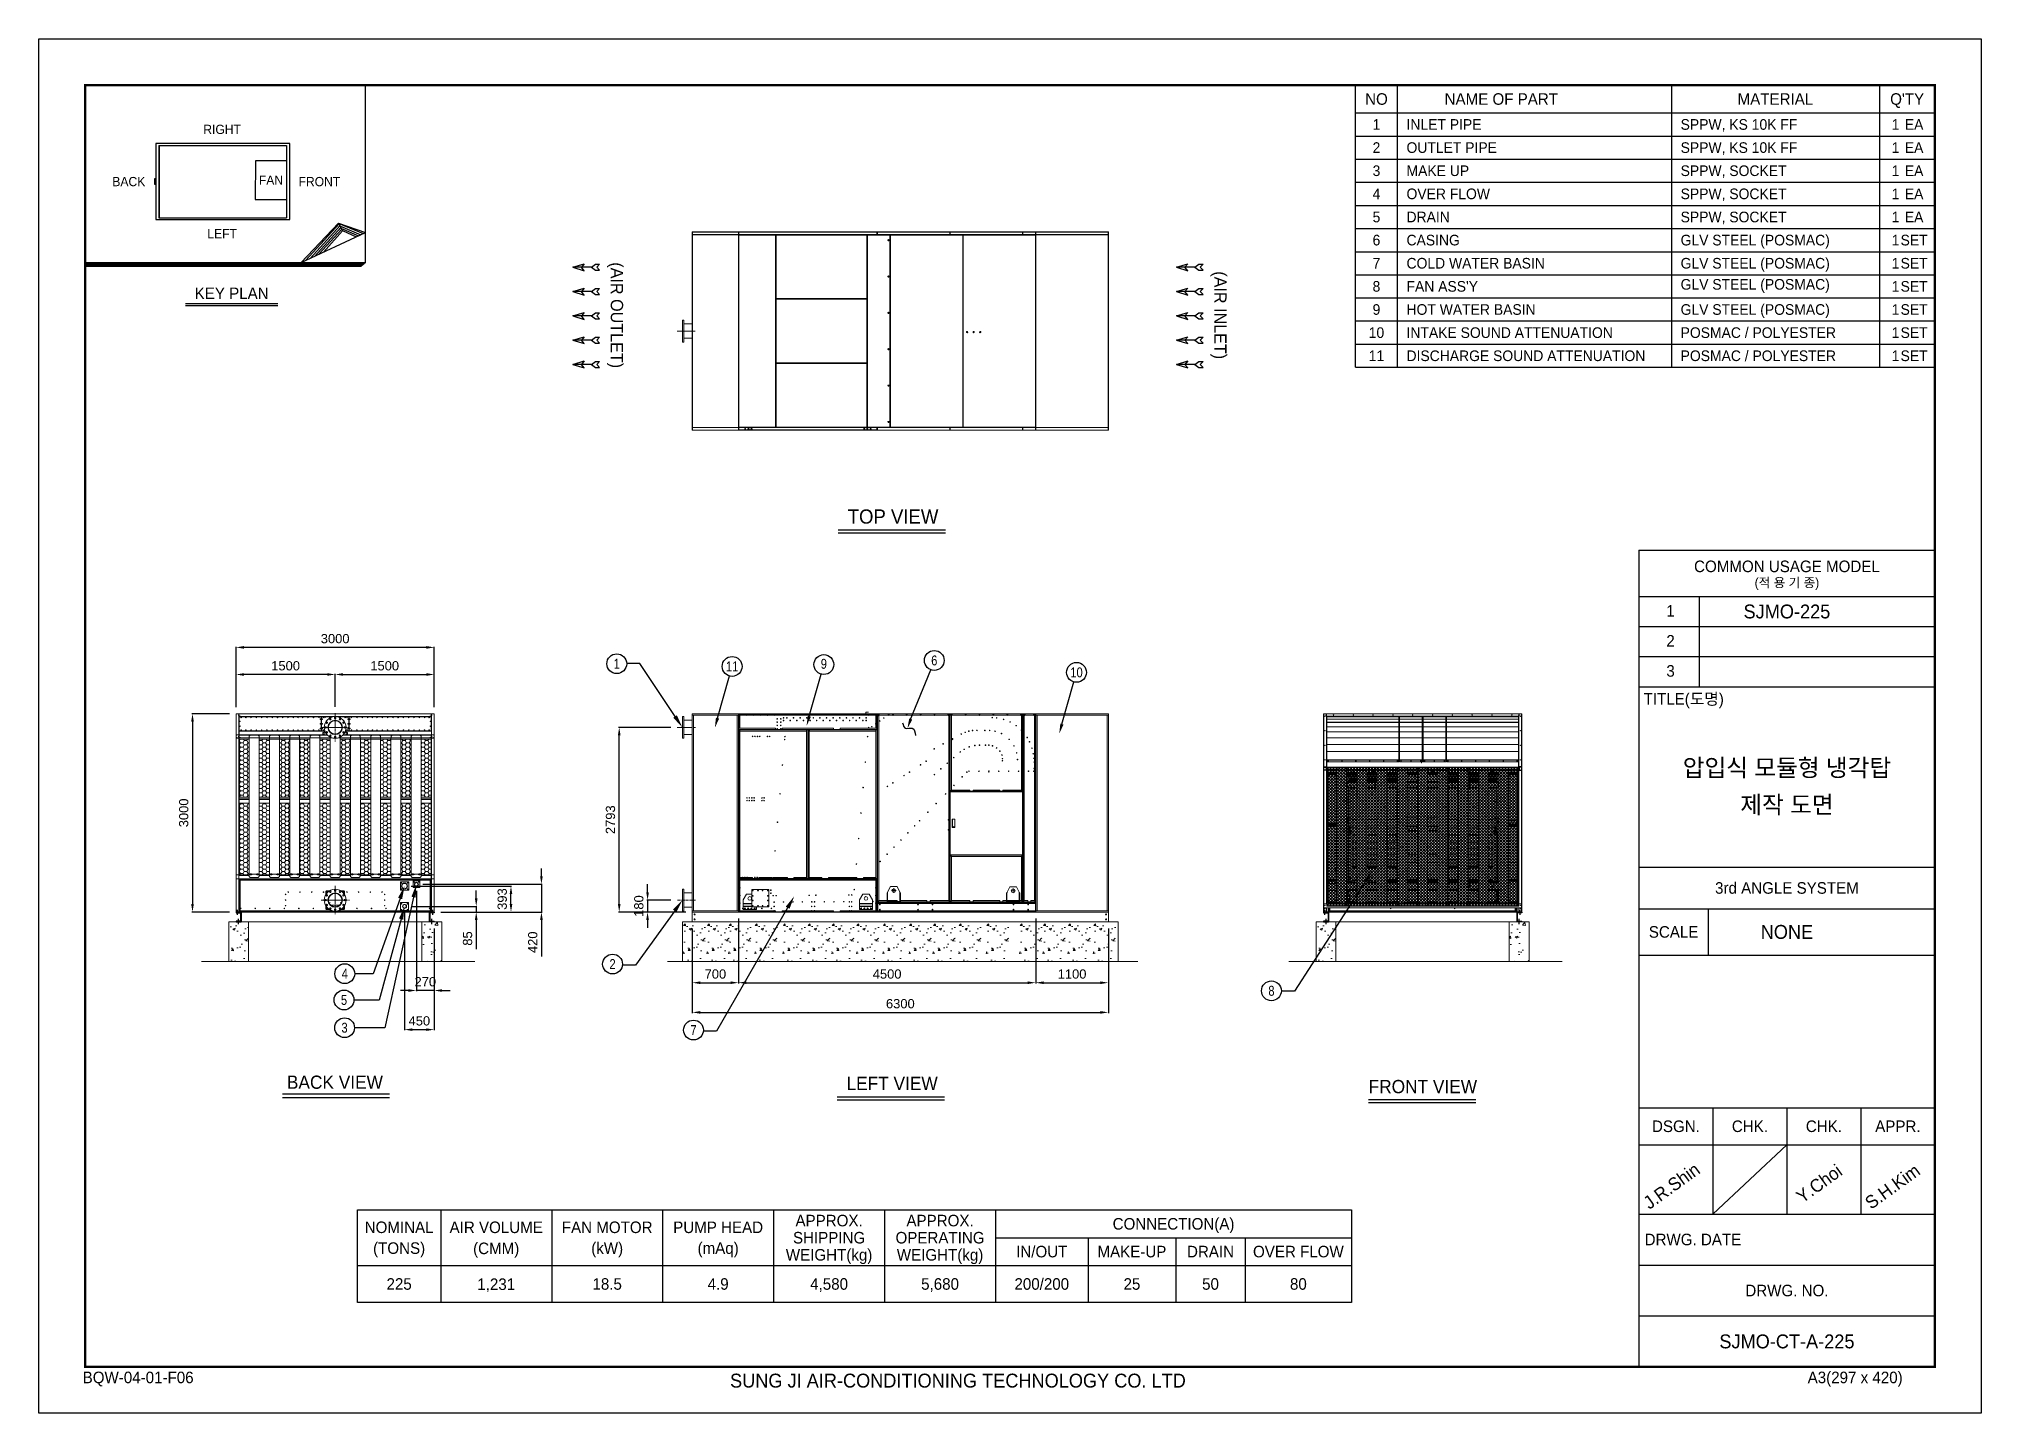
# Model space of a CAD drawing. Header units: millimetres. Extents: x -17070 to 40435, y -291348 to 29674.
# Drawn here: x 11028 to 40435, y 8879 to 29674 of the extents above.
import ezdxf
from ezdxf import colors
from ezdxf.entities.mleader import LeaderData, LeaderLine
from ezdxf.enums import TextEntityAlignment as Align
from ezdxf.math import Vec2, Vec3

# ---------------------------------------------------------------- set-up
doc = ezdxf.new("R2010")
doc.units = ezdxf.units.MM
for name, pattern in [('ACISOTGL', [3, 2, -1]), ('CENTER', [2, 1.25, -0.25, 0.25, -0.25]), ('CENTERX2', [4, 2.5, -0.5, 0.5, -0.5]), ('DASHDOT', [18.5, 12, -3, 0.5, -3]), ('DASHED', [15, 12, -3])]:
    doc.linetypes.add(name, pattern=pattern)
for name, color, linetype, lineweight in [('AM_0', 7, 'Continuous', 50), ('AM_3', 6, 'ACISOTGL', 9), ('AM_7', 4, 'CENTER', 9)]:
    doc.layers.add(name, color=color, linetype=linetype, lineweight=lineweight)
for name, color, linetype in [('center', 1, 'CENTER'), ('냉각탑', 4, 'Continuous'), ('냉각탑_box', 1, 'Continuous'), ('냉각탑_dim', 1, 'Continuous'), ('냉각탑_form', 1, 'Continuous'), ('냉각탑_text', 3, 'Continuous'), ('냉각탑_기초', 23, 'Continuous')]:
    doc.layers.add(name, color=color, linetype=linetype)
doc.styles.get("Standard").update_dxf_attribs({"font": 'arial.ttf'})
doc.styles.add('돋움', font='Dotum.ttf')
doc.dimstyles.new('1.40', dxfattribs={"dimscale": 20, "dimtxt": 1.5, "dimasz": 1, "dimexe": 0.5, "dimexo": 0.5, "dimgap": 0.5, "dimtad": 1, "dimdec": 0, "dimzin": 0, "dimdsep": 46, "dimtxsty": 'Standard', "dimcen": 0, "dimclrd": 2, "dimclre": 2, "dimclrt": 3, "dimadec": 0, "dimazin": 0, "dimtfac": 1, "dimtdec": 0, "dimtmove": 0, "dimatfit": 0, "dimfxl": 1, "dimtolj": 1, "dimtzin": 0, "dimlwd": -1, "dimlwe": -1, "dimarcsym": 0})

msp = doc.modelspace()

# ---------------------------------------------------------------- texts
at = {"layer": '냉각탑_form', "style": '돋움'}
for s, height, p in [('COMMON USAGE MODEL', 175.043, (37494.3, 21692.2)), ('(적 용 기 종)', 140.03, (37494.3, 21447.2)), ('3rd ANGLE SYSTEM', 175.043, (37494.3, 16826)), ('SCALE', 175.04, (35778.8, 16160.9)), ('DSGN.', 175.04, (35813.8, 13220.1)), ('CHK.', 175.04, (36934.1, 13220.1)), ('CHK.', 175.04, (38054.4, 13220.1)), ('APPR.', 175.04, (39174.7, 13220.1)), ('DRWG. NO.', 175.04, (37494.3, 10734.5))]:
    msp.add_text(s, height=height, dxfattribs=at).set_placement(p, align=Align.MIDDLE_CENTER)
for s, height, p in [('1', 175, (35668.9, 20933)), ('2', 175, (35668.9, 20477.9)), ('3', 175, (35668.9, 20022.8)), ('TITLE(도명)', 175.04, (35324.1, 19599)), ('DRWG. DATE', 175.04, (35339.9, 11419.1)), ('BQW-04-01-F06', 175.043, (11691.1, 9331.6)), ('SUNG JI AIR-CONDITIONING TECHNOLOGY CO. LTD', 210.051, (21492.7, 9266.1)), ('A3(297 x 420)', 175.043, (37808.3, 9331.6))]:
    msp.add_text(s, height=height, dxfattribs=at).set_placement(p)
at = {"layer": '냉각탑_text', "style": '돋움'}
for s, height, p in [('NO', 175, (31279.8, 28764)), ('NAME OF PART', 175, (33169.8, 28764)), ('MATERIAL', 175, (37319.8, 28764)), ("Q'TY", 175, (39314.8, 28764)), ('RIGHT', 140, (13802.6, 28304.5)), ('1', 161, (31279.8, 28379)), ('1', 161, (39139.8, 28379)), ('EA', 161, (39419.8, 28379)), ('2', 161, (31279.8, 28029)), ('1', 161, (39139.8, 28029)), ('EA', 161, (39419.8, 28029)), ('3', 161, (31279.8, 27679)), ('1', 161, (39139.8, 27679)), ('EA', 161, (39419.8, 27679)), ('BACK', 140, (12389.9, 27514.7)), ('FAN', 140, (14542.3, 27536.1)), ('FRONT', 140, (15275.3, 27514.7)), ('4', 161, (31279.8, 27329)), ('1', 161, (39139.8, 27329)), ('EA', 161, (39419.8, 27329)), ('5', 161, (31279.8, 26979)), ('1', 161, (39139.8, 26979)), ('EA', 161, (39419.8, 26979)), ('LEFT', 140, (13802.6, 26725.7)), ('6', 161, (31279.8, 26629)), ('1', 161, (39139.8, 26629)), ('SET', 161, (39419.8, 26629)), ('7', 161, (31279.8, 26279)), ('1', 161, (39139.8, 26279)), ('SET', 161, (39419.8, 26279)), ('KEY PLAN', 175, (13947, 25824)), ('8', 161, (31279.8, 25929)), ('1', 161, (39139.8, 25929)), ('SET', 161, (39419.8, 25929)), ('9', 161, (31279.8, 25579)), ('1', 161, (39139.8, 25579)), ('SET', 161, (39419.8, 25579)), ('10', 161, (31279.8, 25229)), ('1', 161, (39139.8, 25229)), ('SET', 161, (39419.8, 25229)), ('11', 161, (31279.8, 24879)), ('1', 161, (39139.8, 24879)), ('SET', 161, (39419.8, 24879)), ('TOP VIEW', 214.63, (23960.6, 22446.2)), ('SJMO-225', 210.05, (37494.3, 21009.5)), ('압입식 모듈형 냉각탑', 262.5, (37494.3, 18646.1)), ('제작 도면', 262.5, (37494.3, 18086.1)), ('NONE', 210.05, (37494.3, 16160.9)), ('BACK VIEW', 199.97, (15510.4, 13886.7)), ('LEFT VIEW', 199.97, (23946.2, 13868.8)), ('FRONT VIEW', 199.97, (31982, 13820.7)), ('NOMINAL', 175, (16482.5, 11691.1)), ('AIR VOLUME', 175, (17952.5, 11691.1)), ('FAN MOTOR', 175, (19632.5, 11691.1)), ('PUMP HEAD', 175, (21312.5, 11691.1)), ('APPROX.', 175, (22992.5, 11792.6)), ('APPROX.', 175, (24672.5, 11792.6)), ('CONNECTION(A)', 175, (28207.5, 11743.6)), ('(TONS)', 175, (16482.5, 11376.1)), ('(CMM)', 175, (17952.1, 11372.3)), ('(kW)', 175, (19632.5, 11376.1)), ('(mAq)', 175, (21312.5, 11376.1)), ('SHIPPING', 175, (22992.5, 11533.6)), ('OPERATING', 175, (24672.5, 11533.6)), ('WEIGHT(kg)', 175, (22992.5, 11274.6)), ('WEIGHT(kg)', 175, (24672.5, 11274.6)), ('IN/OUT', 175, (26212.5, 11323.6)), ('MAKE-UP', 175, (27577.5, 11323.6)), ('DRAIN', 175, (28767.5, 11323.6)), ('OVER FLOW', 175, (30097.5, 11323.6)), ('225', 175, (16482.5, 10833.6)), ('1,231', 175, (17952.1, 10829.8)), ('18.5', 175, (19632.5, 10833.6)), ('4.9', 175, (21312.5, 10833.6)), ('4,580', 175, (22992.5, 10833.6)), ('5,680', 175, (24672.5, 10833.6)), ('200/200', 175, (26212.5, 10833.6)), ('25', 175, (27577.5, 10833.6)), ('50', 175, (28767.5, 10833.6)), ('80', 175, (30097.5, 10833.6)), ('SJMO-CT-A-225', 210.051, (37494.3, 9964.3))]:
    msp.add_text(s, height=height, dxfattribs=at).set_placement(p, align=Align.MIDDLE_CENTER)
for s, p in [('INLET PIPE', (31734.8, 28379)), ('SPPW, KS 10K FF', (35884.8, 28379)), ('OUTLET PIPE', (31734.8, 28029)), ('SPPW, KS 10K FF', (35884.8, 28029)), ('MAKE UP', (31734.8, 27679)), ('SPPW, SOCKET', (35884.8, 27679)), ('OVER FLOW', (31734.8, 27329)), ('SPPW, SOCKET', (35884.8, 27329)), ('DRAIN', (31734.8, 26979)), ('SPPW, SOCKET', (35884.8, 26979)), ('CASING', (31734.8, 26629)), ('GLV STEEL (POSMAC)', (35884.8, 26629)), ('COLD WATER BASIN', (31734.8, 26279)), ('GLV STEEL (POSMAC)', (35884.8, 26279)), ("FAN ASS'Y", (31734.8, 25929)), ('GLV STEEL (POSMAC)', (35884.8, 25959.8)), ('HOT WATER BASIN', (31734.8, 25579)), ('GLV STEEL (POSMAC)', (35884.8, 25579)), ('INTAKE SOUND ATTENUATION', (31734.8, 25229)), ('POSMAC / POLYESTER', (35884.8, 25229)), ('DISCHARGE SOUND ATTENUATION', (31734.8, 24879)), ('POSMAC / POLYESTER', (35884.8, 24879))]:
    msp.add_text(s, height=161, dxfattribs=at).set_placement(p, align=Align.MIDDLE_LEFT)
for s, p in [('(AIR OUTLET)', (19780.4, 25492.5)), ('(AIR INLET)', (28916.3, 25492.5))]:
    msp.add_text(s, height=186.667, rotation=270, dxfattribs=at).set_placement(p, align=Align.MIDDLE_CENTER)
at = {"layer": '냉각탑_text', "width": 0.8}
for s, p in [('1', (19777.8, 20219.1)), ('9', (22913.1, 20217.8)), ('6', (24584.9, 20268.5)), ('11', (21524.3, 20178.1)), ('10', (26738.6, 20088.1)), ('4', (15659.5, 15528.7)), ('2', (19713.9, 15674.4)), ('8', (29689.8, 15269.7)), ('5', (15648.3, 15131)), ('3', (15656.7, 14710.8)), ('7', (20939.5, 14675.7))]:
    msp.add_text(s, height=150, dxfattribs=at).set_placement(p, align=Align.MIDDLE_CENTER)
at = {"layer": '냉각탑_text', "style": '돋움'}
for s, p in [('Y.Choi', (37727.4, 12047.3)), ('J.R.Shin', (35412, 11953.9)), ('S.H.Kim', (38768.6, 11953.9))]:
    msp.add_text(s, height=196.05, rotation=35.81856, dxfattribs=at).set_placement(p)

# ---------------------------------------------------------------- blocks, each defined once
blk = doc.blocks.new('화살표 IN OUT')
at = {"layer": '냉각탑_dim'}
for p, q in [((-323, 43), (-384, 43)), ((-343, 0), (-384, 43)), ((-384, -43), (-343, 0)), ((-266, 0), (-323, 43)), ((-266, 0), (-323, -43)), ((-266, 0), (0, 0)), ((-163, 50), (-122, 0)), ((0, 0), (-163, 50)), ((-163, -50), (-122, 0)), ((0, 0), (-163, -50)), ((-323, -43), (-384, -43))]:
    blk.add_line(p, q, dxfattribs=at)
blk = doc.blocks.new('*D799')
at = {"color": 2, "transparency": 16777216}
for p, q in [((20594, 19255), (19805, 19255)), ((19815, 16582), (19815, 19135)), ((20821, 16462), (19805, 16462))]:
    blk.add_line(p, q, dxfattribs=at)
for points in [[(19795, 19135), (19835, 19135), (19815, 19255)], [(19795, 16582), (19835, 16582), (19815, 16462)]]:
    blk.add_solid(points, dxfattribs=at)
at = {"layer": 'Defpoints', "color": 0, "transparency": 16777216}
for p in [(19815, 19255), (20694, 19255), (20921, 16462)]:
    blk.add_point(p, dxfattribs=at)
at = {"color": 3, "lineweight": 5, "transparency": 16777216, "insert": (19683, 17858), "char_height": 140, "attachment_point": 5, "rotation": 90}
blk.add_mtext('\\A1;2793', dxfattribs=at)
blk = doc.blocks.new('*D794')
at = {"color": 2, "transparency": 16777216}
for p, q in [((13914, 19462), (13344, 19462)), ((13354, 19342), (13354, 16582)), ((13914, 16462), (13344, 16462))]:
    blk.add_line(p, q, dxfattribs=at)
for points in [[(13334, 19342), (13374, 19342), (13354, 19462)], [(13334, 16582), (13374, 16582), (13354, 16462)]]:
    blk.add_solid(points, dxfattribs=at)
at = {"layer": 'Defpoints', "color": 0, "transparency": 16777216}
for p in [(14014, 19462), (13354, 16462), (14014, 16462)]:
    blk.add_point(p, dxfattribs=at)
at = {"color": 3, "lineweight": 5, "transparency": 16777216, "insert": (13222, 17962), "char_height": 140, "attachment_point": 5, "rotation": 90}
blk.add_mtext('\\A1;3000', dxfattribs=at)
blk = doc.blocks.new('*D795')
at = {"color": 2, "transparency": 16777216}
for p, q in [((14014, 19562), (14014, 20066)), ((15394, 20056), (14134, 20056)), ((15514, 19569), (15514, 20066))]:
    blk.add_line(p, q, dxfattribs=at)
for points in [[(14134, 20076), (14134, 20036), (14014, 20056)], [(15394, 20076), (15394, 20036), (15514, 20056)]]:
    blk.add_solid(points, dxfattribs=at)
at = {"layer": 'Defpoints', "color": 0, "transparency": 16777216}
for p in [(14014, 20056), (14014, 19462), (15514, 19469)]:
    blk.add_point(p, dxfattribs=at)
at = {"color": 3, "lineweight": 5, "transparency": 16777216, "insert": (14764, 20187), "char_height": 140, "attachment_point": 5}
blk.add_mtext('\\A1;1500', dxfattribs=at)
blk = doc.blocks.new('*D796')
at = {"color": 2, "transparency": 16777216}
for p, q in [((15514, 19569), (15514, 20066)), ((15634, 20056), (16894, 20056)), ((17014, 19562), (17014, 20066))]:
    blk.add_line(p, q, dxfattribs=at)
for points in [[(15634, 20076), (15634, 20036), (15514, 20056)], [(16894, 20076), (16894, 20036), (17014, 20056)]]:
    blk.add_solid(points, dxfattribs=at)
at = {"layer": 'Defpoints', "color": 0, "transparency": 16777216}
for p in [(17014, 20056), (15514, 19469), (17014, 19462)]:
    blk.add_point(p, dxfattribs=at)
at = {"color": 3, "lineweight": 5, "transparency": 16777216, "insert": (16264, 20187), "char_height": 140, "attachment_point": 5}
blk.add_mtext('\\A1;1500', dxfattribs=at)
blk = doc.blocks.new('*D797')
at = {"color": 2, "transparency": 16777216}
for p, q in [((14014, 19562), (14014, 20476)), ((16894, 20466), (14134, 20466)), ((17014, 19562), (17014, 20476))]:
    blk.add_line(p, q, dxfattribs=at)
for points in [[(14134, 20486), (14134, 20446), (14014, 20466)], [(16894, 20486), (16894, 20446), (17014, 20466)]]:
    blk.add_solid(points, dxfattribs=at)
at = {"layer": 'Defpoints', "color": 0, "transparency": 16777216}
for p in [(14014, 20466), (14014, 19462), (17014, 19462)]:
    blk.add_point(p, dxfattribs=at)
at = {"color": 3, "lineweight": 5, "transparency": 16777216, "insert": (15514, 20598), "char_height": 140, "attachment_point": 5}
blk.add_mtext('\\A1;3000', dxfattribs=at)
blk = doc.blocks.new('*D800')
at = {"color": 2, "transparency": 16777216}
for p, q in [((20244, 16762), (20244, 16882)), ((20597, 16642), (20234, 16642)), ((20244, 16642), (20244, 16462)), ((20821, 16462), (20234, 16462)), ((20244, 16342), (20244, 16222))]:
    blk.add_line(p, q, dxfattribs=at)
for points in [[(20224, 16762), (20264, 16762), (20244, 16642)], [(20224, 16342), (20264, 16342), (20244, 16462)]]:
    blk.add_solid(points, dxfattribs=at)
at = {"layer": 'Defpoints', "color": 0, "transparency": 16777216}
for p in [(20697, 16642), (20244, 16462), (20921, 16462)]:
    blk.add_point(p, dxfattribs=at)
at = {"color": 3, "lineweight": 5, "transparency": 16777216, "insert": (20112, 16552), "char_height": 140, "attachment_point": 5, "rotation": 90}
blk.add_mtext('\\A1;180', dxfattribs=at)
blk = doc.blocks.new('*D801')
at = {"color": 2, "transparency": 16777216}
for p, q in [((20921, 16213), (20921, 15382)), ((21621, 16363), (21621, 15382)), ((21041, 15392), (21501, 15392))]:
    blk.add_line(p, q, dxfattribs=at)
for points in [[(21041, 15412), (21041, 15372), (20921, 15392)], [(21501, 15412), (21501, 15372), (21621, 15392)]]:
    blk.add_solid(points, dxfattribs=at)
at = {"layer": 'Defpoints', "color": 0, "transparency": 16777216}
for p in [(20921, 16313), (21621, 16463), (21621, 15392)]:
    blk.add_point(p, dxfattribs=at)
at = {"color": 3, "lineweight": 5, "transparency": 16777216, "insert": (21271, 15523), "char_height": 140, "attachment_point": 5}
blk.add_mtext('\\A1;700', dxfattribs=at)
blk = doc.blocks.new('*D802')
at = {"color": 2, "transparency": 16777216}
for p, q in [((21621, 16362), (21621, 15382)), ((26121, 16362), (26121, 15382)), ((21741, 15392), (26001, 15392))]:
    blk.add_line(p, q, dxfattribs=at)
for points in [[(21741, 15412), (21741, 15372), (21621, 15392)], [(26001, 15412), (26001, 15372), (26121, 15392)]]:
    blk.add_solid(points, dxfattribs=at)
at = {"layer": 'Defpoints', "color": 0, "transparency": 16777216}
for p in [(21621, 16462), (26121, 16462), (26121, 15392)]:
    blk.add_point(p, dxfattribs=at)
at = {"color": 3, "lineweight": 5, "transparency": 16777216, "insert": (23871, 15523), "char_height": 140, "attachment_point": 5}
blk.add_mtext('\\A1;4500', dxfattribs=at)
blk = doc.blocks.new('*D803')
at = {"color": 2, "transparency": 16777216}
for p, q in [((26121, 16362), (26121, 15382)), ((27221, 16213), (27221, 15382)), ((26241, 15392), (27101, 15392))]:
    blk.add_line(p, q, dxfattribs=at)
for points in [[(26241, 15412), (26241, 15372), (26121, 15392)], [(27101, 15412), (27101, 15372), (27221, 15392)]]:
    blk.add_solid(points, dxfattribs=at)
at = {"layer": 'Defpoints', "color": 0, "transparency": 16777216}
for p in [(26121, 16462), (27221, 16313), (27221, 15392)]:
    blk.add_point(p, dxfattribs=at)
at = {"color": 3, "lineweight": 5, "transparency": 16777216, "insert": (26671, 15523), "char_height": 140, "attachment_point": 5}
blk.add_mtext('\\A1;1100', dxfattribs=at)
blk = doc.blocks.new('*D804')
at = {"color": 2, "transparency": 16777216}
for p, q in [((20921, 16213), (20921, 14933)), ((27221, 16213), (27221, 14933)), ((21041, 14943), (27101, 14943))]:
    blk.add_line(p, q, dxfattribs=at)
for points in [[(21041, 14963), (21041, 14923), (20921, 14943)], [(27101, 14963), (27101, 14923), (27221, 14943)]]:
    blk.add_solid(points, dxfattribs=at)
at = {"layer": 'Defpoints', "color": 0, "transparency": 16777216}
for p in [(20921, 16313), (27221, 16313), (27221, 14943)]:
    blk.add_point(p, dxfattribs=at)
at = {"color": 3, "lineweight": 5, "transparency": 16777216, "insert": (24071, 15074), "char_height": 140, "attachment_point": 5}
blk.add_mtext('\\A1;6300', dxfattribs=at)
blk = doc.blocks.new('*D805')
at = {"color": 2, "transparency": 16777216}
for p, q in [((16664, 16855), (18186, 16855)), ((18176, 16582), (18176, 16735)), ((17114, 16462), (18186, 16462))]:
    blk.add_line(p, q, dxfattribs=at)
for points in [[(18156, 16735), (18196, 16735), (18176, 16855)], [(18156, 16582), (18196, 16582), (18176, 16462)]]:
    blk.add_solid(points, dxfattribs=at)
at = {"layer": 'Defpoints', "color": 0, "transparency": 16777216}
for p in [(16564, 16855), (18176, 16855), (17014, 16462)]:
    blk.add_point(p, dxfattribs=at)
at = {"color": 3, "lineweight": 5, "transparency": 16777216, "insert": (18044, 16658), "char_height": 140, "attachment_point": 5, "rotation": 90}
blk.add_mtext('\\A1;393', dxfattribs=at)
blk = doc.blocks.new('*D806')
at = {"color": 2, "transparency": 16777216}
for p, q in [((17650, 16667), (17650, 16787)), ((16664, 16547), (17660, 16547)), ((17650, 16547), (17650, 16462)), ((17114, 16462), (17660, 16462)), ((17650, 16342), (17650, 15900))]:
    blk.add_line(p, q, dxfattribs=at)
for points in [[(17630, 16667), (17670, 16667), (17650, 16547)], [(17630, 16342), (17670, 16342), (17650, 16462)]]:
    blk.add_solid(points, dxfattribs=at)
at = {"layer": 'Defpoints', "color": 0, "transparency": 16777216}
for p in [(16564, 16547), (17650, 16547), (17014, 16462)]:
    blk.add_point(p, dxfattribs=at)
at = {"color": 3, "lineweight": 5, "transparency": 16777216, "insert": (17519, 16061), "char_height": 140, "attachment_point": 5, "rotation": 90}
blk.add_mtext('\\A1;85', dxfattribs=at)
blk = doc.blocks.new('*D798')
at = {"color": 2, "transparency": 16777216}
for p, q in [((18637, 17002), (18637, 17122)), ((16844, 16882), (18647, 16882)), ((18637, 16882), (18637, 16462)), ((17114, 16462), (18647, 16462)), ((18637, 16342), (18637, 15787))]:
    blk.add_line(p, q, dxfattribs=at)
for points in [[(18617, 17002), (18657, 17002), (18637, 16882)], [(18617, 16342), (18657, 16342), (18637, 16462)]]:
    blk.add_solid(points, dxfattribs=at)
at = {"layer": 'Defpoints', "color": 0, "transparency": 16777216}
for p in [(16744, 16882), (17014, 16462), (18637, 16462)]:
    blk.add_point(p, dxfattribs=at)
at = {"color": 3, "lineweight": 5, "transparency": 16777216, "insert": (18506, 16004), "char_height": 140, "attachment_point": 5, "rotation": 90}
blk.add_mtext('\\A1;420', dxfattribs=at)
blk = doc.blocks.new('*D807')
at = {"color": 2, "transparency": 16777216}
for p, q in [((16564, 16447), (16564, 14672)), ((17014, 16212), (17014, 14672)), ((16684, 14682), (16894, 14682))]:
    blk.add_line(p, q, dxfattribs=at)
for points in [[(16684, 14702), (16684, 14662), (16564, 14682)], [(16894, 14702), (16894, 14662), (17014, 14682)]]:
    blk.add_solid(points, dxfattribs=at)
at = {"layer": 'Defpoints', "color": 0, "transparency": 16777216}
for p in [(16564, 16547), (17014, 16312), (17014, 14682)]:
    blk.add_point(p, dxfattribs=at)
at = {"color": 3, "lineweight": 5, "transparency": 16777216, "insert": (16789, 14814), "char_height": 140, "attachment_point": 5}
blk.add_mtext('\\A1;450', dxfattribs=at)
blk = doc.blocks.new('*D808')
at = {"color": 2, "transparency": 16777216}
for p, q in [((16744, 16782), (16744, 15264)), ((17014, 16212), (17014, 15264)), ((16624, 15274), (16504, 15274)), ((17014, 15274), (16744, 15274)), ((17134, 15274), (17254, 15274))]:
    blk.add_line(p, q, dxfattribs=at)
for points in [[(16624, 15294), (16624, 15254), (16744, 15274)], [(17134, 15294), (17134, 15254), (17014, 15274)]]:
    blk.add_solid(points, dxfattribs=at)
at = {"layer": 'Defpoints', "color": 0, "transparency": 16777216}
for p in [(16744, 16882), (17014, 16312), (16744, 15274)]:
    blk.add_point(p, dxfattribs=at)
at = {"color": 3, "lineweight": 5, "transparency": 16777216, "insert": (16879, 15406), "char_height": 140, "attachment_point": 5}
blk.add_mtext('\\A1;270', dxfattribs=at)
blk = doc.blocks.new('457536')
at = {"color": 7, "lineweight": 5}
for p, q in [((114592.520962, 89152.297332), (114550.020962, 89069.297332)), ((114692.520962, 89152.297332), (114592.520962, 89152.297332)), ((114735.020962, 89069.297332), (114692.520962, 89152.297332)), ((114542.520962, 89059.297332), (114542.520962, 88929.797332)), ((114550.020962, 88922.297332), (114735.020962, 88922.297332)), ((114742.520962, 88929.797332), (114742.520962, 89059.297332))]:
    blk.add_line(p, q, dxfattribs=at)
at = {"color": 7, "linetype": 'DASHDOT', "lineweight": 5}
for p, q in [((114642.520962, 89126.047332), (114642.520962, 89054.547332)), ((114678.270962, 89090.297332), (114606.770962, 89090.297332))]:
    blk.add_line(p, q, dxfattribs=at)
at = {"color": 7, "lineweight": 5, "ltscale": 0.09375}
for p, q in [((114542.520962, 89059.297332), (114550.020962, 89059.297332)), ((114550.020962, 88929.797332), (114542.520962, 88929.797332)), ((114550.020962, 88922.297332), (114550.020962, 88929.797332)), ((114742.520962, 89059.297332), (114735.020962, 89059.297332)), ((114735.020962, 88929.797332), (114742.520962, 88929.797332)), ((114735.020962, 88922.297332), (114735.020962, 88929.797332))]:
    blk.add_line(p, q, dxfattribs=at)
at = {"color": 7, "linetype": 'DASHED', "lineweight": 5}
for p, q in [((114548.520962, 89059.297332), (114548.520962, 88929.797332)), ((114550.020962, 88928.297332), (114735.020962, 88928.297332)), ((114736.520962, 88929.797332), (114736.520962, 89059.297332))]:
    blk.add_line(p, q, dxfattribs=at)
at = {"color": 7, "lineweight": 5, "ltscale": 0.125}
for p, q in [((114550.020962, 89059.297332), (114550.020962, 89069.297332)), ((114735.020962, 89069.297332), (114735.020962, 89059.297332))]:
    blk.add_line(p, q, dxfattribs=at)
at = {"color": 7, "linetype": 'DASHED', "lineweight": 5, "ltscale": 0.075}
for p, q in [((114558.520962, 88928.297332), (114558.520962, 88922.297332)), ((114576.520962, 88928.297332), (114576.520962, 88922.297332)), ((114608.520962, 88928.297332), (114608.520962, 88922.297332)), ((114626.520962, 88928.297332), (114626.520962, 88922.297332)), ((114658.520962, 88928.297332), (114658.520962, 88922.297332)), ((114676.520962, 88928.297332), (114676.520962, 88922.297332)), ((114708.520962, 88928.297332), (114708.520962, 88922.297332)), ((114726.520962, 88928.297332), (114726.520962, 88922.297332))]:
    blk.add_line(p, q, dxfattribs=at)
at = {"color": 7, "lineweight": 5}
blk.add_circle((114642.520962, 89090.297332), 27.5, dxfattribs=at)
blk = doc.blocks.new('1')
at = {"color": 7, "lineweight": 20, "ltscale": 0.091667}
for p, q in [((20771, 19420), (20771, 19255)), ((20793, 19420), (20793, 19255)), ((20771, 19255), (20771, 19090)), ((20793, 19255), (20793, 19090))]:
    blk.add_line(p, q, dxfattribs=at)
at = {"color": 7, "lineweight": 20, "ltscale": 0.012222}
for p, q in [((20793, 19420), (20771, 19420)), ((20793, 19090), (20771, 19090)), ((20793, 16807), (20771, 16807)), ((20793, 16477), (20771, 16477))]:
    blk.add_line(p, q, dxfattribs=at)
at = {"color": 7, "lineweight": 20, "ltscale": 0.171052}
blk.add_line((20771, 19420), (20771, 19112), dxfattribs=at)
at = {"color": 0, "lineweight": 20}
for p, q in [((21621, 19462), (20921, 19462)), ((20921, 16462), (20921, 19462)), ((21621, 19442), (20921, 19442)), ((20941, 16482), (20941, 19442)), ((21621, 19458), (21621, 19462)), ((26121, 19462), (27221, 19462)), ((26121, 19460), (26121, 19462)), ((26121, 19442), (27221, 19442)), ((27201, 16482), (27201, 19442)), ((27221, 16462), (27221, 19462)), ((25411, 18592), (25411, 18571)), ((21621, 16482), (20921, 16482)), ((26121, 16482), (27221, 16482)), ((20921, 16313), (20921, 16462)), ((21621, 16462), (20921, 16462)), ((27221, 16313), (20921, 16313)), ((21621, 16462), (21621, 16465)), ((21624, 16462), (21621, 16462)), ((26121, 16462), (26116, 16462)), ((26121, 16462), (26121, 16466)), ((26121, 16462), (27221, 16462)), ((27221, 16313), (27221, 16462))]:
    blk.add_line(p, q, dxfattribs=at)
at = {"color": 7, "lineweight": 20, "ltscale": 0.108889}
for p, q in [((21601, 19442), (21601, 16482)), ((21621, 19440), (21621, 19244)), ((21624, 19440), (21624, 19244)), ((23717, 19244), (23717, 19440)), ((23721, 19244), (23721, 19440))]:
    blk.add_line(p, q, dxfattribs=at)
at = {"color": 7, "lineweight": 20, "ltscale": 0.001111}
for p, q in [((21623, 19458), (21621, 19458)), ((21624, 19442), (21624, 19440)), ((23589, 19488), (23589, 19486)), ((23721, 19458), (23719, 19458)), ((23721, 19423), (23723, 19423)), ((23721, 19420), (23723, 19420)), ((24823, 19459), (24825, 19459)), ((24825, 19425), (24823, 19425)), ((24825, 19422), (24823, 19422)), ((24823, 19420), (24825, 19420)), ((25925, 19459), (25927, 19459)), ((25927, 19425), (25925, 19425)), ((25927, 19422), (25925, 19422)), ((21621, 19225), (21623, 19225)), ((21624, 19244), (21624, 19242)), ((22170, 19222), (22170, 19220)), ((22182, 19222), (22182, 19220)), ((22185, 19220), (22185, 19222)), ((22187, 19220), (22187, 19222)), ((22189, 19222), (22189, 19220)), ((22285, 19222), (22285, 19220)), ((22287, 19220), (22287, 19222)), ((22289, 19220), (22289, 19222)), ((22338, 19222), (22338, 19220)), ((22340, 19222), (22340, 19220)), ((22671, 19216), (22673, 19216)), ((22671, 19189), (22673, 19189)), ((22671, 19186), (22673, 19186)), ((22673, 19168), (22671, 19168)), ((23566, 19222), (23566, 19220)), ((23568, 19220), (23568, 19222)), ((23719, 19225), (23721, 19225)), ((25925, 18663), (25927, 18663)), ((25925, 18616), (25927, 18616)), ((25927, 18614), (25925, 18614)), ((25927, 18613), (25925, 18613)), ((25927, 18613), (25925, 18613)), ((25927, 18610), (25925, 18610)), ((25927, 18574), (25925, 18574)), ((25927, 18571), (25925, 18571)), ((25925, 18458), (25927, 18458)), ((25927, 18457), (25925, 18457)), ((25925, 18445), (25927, 18445)), ((25925, 18444), (25927, 18444)), ((25925, 18442), (25927, 18442)), ((25927, 18440), (25925, 18440)), ((25927, 18439), (25925, 18439)), ((25927, 18439), (25925, 18439)), ((25925, 18437), (25927, 18437)), ((25927, 18435), (25925, 18435)), ((25925, 18433), (25927, 18433)), ((25927, 18422), (25925, 18422)), ((25925, 18352), (25927, 18352)), ((25927, 18340), (25925, 18340)), ((25927, 18337), (25925, 18337)), ((25927, 18335), (25925, 18335)), ((24825, 17752), (24823, 17752)), ((24825, 17747), (24823, 17747)), ((24823, 17727), (24825, 17727)), ((24825, 17677), (24823, 17677)), ((24862, 17743), (24862, 17741)), ((24886, 17741), (24886, 17743)), ((25925, 17824), (25927, 17824)), ((25927, 17822), (25925, 17822)), ((25925, 17822), (25927, 17822)), ((25927, 17820), (25925, 17820)), ((25927, 17752), (25925, 17752)), ((25927, 17747), (25925, 17747)), ((25925, 17727), (25927, 17727)), ((25927, 17677), (25925, 17677)), ((24823, 17293), (24825, 17293)), ((25211, 17324), (25211, 17326)), ((25215, 17324), (25215, 17326)), ((25231, 17326), (25231, 17324)), ((25291, 17324), (25291, 17326)), ((25306, 17326), (25306, 17324)), ((25311, 17326), (25311, 17324)), ((21623, 16958), (21621, 16958)), ((21624, 16942), (21624, 16940)), ((21639, 16962), (21639, 16964)), ((21642, 16962), (21642, 16964)), ((23721, 16958), (23719, 16958)), ((24823, 16918), (24825, 16918)), ((24823, 16914), (24825, 16914)), ((24823, 16898), (24825, 16898)), ((24825, 16808), (24823, 16808)), ((24825, 16793), (24823, 16793)), ((24825, 16788), (24823, 16788)), ((25927, 16922), (25925, 16922)), ((25927, 16920), (25925, 16920)), ((25925, 16918), (25927, 16918)), ((25925, 16914), (25927, 16914)), ((25925, 16898), (25927, 16898)), ((25927, 16808), (25925, 16808)), ((25927, 16793), (25925, 16793)), ((25927, 16788), (25925, 16788)), ((25927, 16788), (25925, 16788)), ((25927, 16783), (25925, 16783)), ((25925, 16773), (25927, 16773)), ((25925, 16768), (25927, 16768)), ((21624, 16484), (21624, 16482)), ((25927, 16633), (25925, 16633)), ((25927, 16628), (25925, 16628)), ((21621, 16465), (21623, 16465)), ((23719, 16465), (23721, 16465))]:
    blk.add_line(p, q, dxfattribs=at)
at = {"color": 7, "lineweight": 20, "ltscale": 0.010278}
for p, q in [((21621, 19458), (21621, 19440)), ((21623, 19440), (21623, 19458)), ((23717, 19440), (23717, 19458)), ((23719, 19458), (23719, 19440)), ((23721, 19440), (23721, 19458)), ((21621, 19244), (21621, 19225)), ((21623, 19225), (21623, 19244)), ((21642, 19220), (21624, 19220)), ((21624, 19218), (21642, 19218)), ((21624, 19217), (21642, 19217)), ((22668, 19220), (22649, 19220)), ((22649, 19218), (22668, 19218)), ((22649, 19217), (22668, 19217)), ((22694, 19220), (22676, 19220)), ((22676, 19218), (22694, 19218)), ((22676, 19217), (22694, 19217)), ((23718, 19220), (23699, 19220)), ((23699, 19218), (23718, 19218)), ((23699, 19217), (23718, 19217)), ((23717, 19225), (23717, 19244)), ((23719, 19244), (23719, 19225)), ((23721, 19225), (23721, 19244)), ((21621, 16958), (21621, 16940)), ((21623, 16940), (21623, 16958)), ((21642, 16965), (21624, 16965)), ((21624, 16964), (21642, 16964)), ((22668, 16965), (22649, 16965)), ((22649, 16964), (22668, 16964)), ((22694, 16965), (22676, 16965)), ((22676, 16964), (22694, 16964)), ((23718, 16965), (23699, 16965)), ((23699, 16964), (23718, 16964)), ((23717, 16940), (23717, 16958)), ((23719, 16958), (23719, 16940)), ((23721, 16940), (23721, 16958)), ((21621, 16484), (21621, 16465)), ((21623, 16465), (21623, 16484)), ((23717, 16465), (23717, 16484)), ((23719, 16484), (23719, 16465)), ((23721, 16465), (23721, 16484))]:
    blk.add_line(p, q, dxfattribs=at)
at = {"color": 7, "lineweight": 20, "ltscale": 0.001944}
for p, q in [((21621, 19440), (21624, 19440)), ((21624, 19458), (21624, 19462)), ((23717, 19458), (23717, 19462)), ((23721, 19440), (23717, 19440)), ((21621, 19244), (21624, 19244)), ((21624, 19225), (21624, 19222)), ((23721, 19244), (23717, 19244)), ((23717, 19225), (23717, 19222)), ((21621, 16940), (21624, 16940)), ((21624, 16958), (21624, 16962)), ((23717, 16958), (23717, 16962)), ((23721, 16940), (23717, 16940)), ((21621, 16484), (21624, 16484)), ((23721, 16484), (23717, 16484)), ((21624, 16465), (21624, 16462)), ((23717, 16465), (23717, 16462))]:
    blk.add_line(p, q, dxfattribs=at)
at = {"color": 7, "lineweight": 20, "ltscale": 0.000833333}
for p, q in [((21624, 19458), (21623, 19458)), ((23717, 19458), (23719, 19458)), ((23723, 19460), (23723, 19459)), ((23726, 19462), (23724, 19462)), ((23724, 19459), (23724, 19460)), ((23724, 19460), (23726, 19460)), ((23726, 19459), (23724, 19459)), ((24821, 19462), (24820, 19462)), ((24820, 19459), (24820, 19460)), ((24820, 19460), (24821, 19460)), ((24820, 19459), (24821, 19459)), ((24821, 19460), (24821, 19459)), ((24823, 19459), (24823, 19460)), ((24825, 19460), (24825, 19459)), ((24828, 19462), (24826, 19462)), ((24826, 19459), (24826, 19460)), ((24826, 19460), (24828, 19460)), ((24828, 19459), (24826, 19459)), ((25923, 19462), (25922, 19462)), ((25922, 19460), (25923, 19460)), ((25922, 19459), (25922, 19460)), ((25922, 19459), (25923, 19459)), ((25922, 19459), (25923, 19459)), ((25923, 19460), (25923, 19459)), ((25925, 19459), (25925, 19460)), ((25927, 19460), (25927, 19459)), ((25930, 19462), (25928, 19462)), ((25928, 19459), (25928, 19460)), ((25928, 19460), (25930, 19460)), ((25930, 19459), (25928, 19459)), ((25928, 19459), (25930, 19459)), ((26119, 19462), (26118, 19462)), ((26118, 19460), (26119, 19460)), ((26118, 19459), (26118, 19460)), ((26118, 19459), (26119, 19459)), ((26119, 19460), (26119, 19459)), ((26121, 19459), (26121, 19460)), ((21624, 19225), (21623, 19225)), ((21624, 19217), (21624, 19218)), ((22668, 19217), (22668, 19218)), ((22676, 19217), (22676, 19218)), ((23717, 19225), (23719, 19225)), ((23718, 19217), (23718, 19218)), ((24825, 18291), (24825, 18289)), ((24826, 18289), (24826, 18291)), ((24828, 18289), (24826, 18289)), ((24826, 18288), (24828, 18288)), ((25922, 18291), (25922, 18289)), ((25923, 18289), (25922, 18289)), ((25922, 18288), (25923, 18288)), ((25923, 18291), (25923, 18289)), ((25925, 18289), (25925, 18291)), ((24825, 17322), (24825, 17321)), ((24828, 17324), (24826, 17324)), ((24826, 17321), (24826, 17322)), ((24826, 17322), (24828, 17322)), ((25923, 17324), (25922, 17324)), ((25922, 17322), (25923, 17322)), ((25923, 17322), (25923, 17321)), ((25925, 17321), (25925, 17322)), ((21624, 16958), (21623, 16958)), ((21624, 16967), (21624, 16965)), ((23717, 16958), (23719, 16958)), ((23718, 16967), (23718, 16965)), ((23723, 16617), (23723, 16615)), ((23724, 16615), (23724, 16617)), ((23726, 16615), (23724, 16615)), ((23724, 16614), (23726, 16614)), ((23726, 16607), (23728, 16607)), ((24820, 16617), (24820, 16615)), ((24821, 16615), (24820, 16615)), ((24820, 16614), (24821, 16614)), ((24821, 16617), (24821, 16615)), ((24823, 16615), (24823, 16617)), ((24825, 16617), (24825, 16615)), ((24826, 16615), (24826, 16617)), ((24828, 16615), (24826, 16615)), ((24826, 16614), (24828, 16614)), ((25923, 16615), (25922, 16615)), ((25922, 16614), (25923, 16614)), ((25923, 16617), (25923, 16615)), ((25925, 16615), (25925, 16617)), ((25927, 16617), (25927, 16615)), ((25928, 16615), (25928, 16617)), ((25930, 16615), (25928, 16615)), ((25928, 16614), (25930, 16614)), ((26118, 16607), (26116, 16607)), ((26118, 16617), (26118, 16615)), ((26119, 16615), (26118, 16615)), ((26118, 16614), (26119, 16614)), ((26119, 16617), (26119, 16615)), ((26121, 16615), (26121, 16617)), ((21624, 16465), (21623, 16465)), ((23717, 16465), (23719, 16465)), ((23726, 16466), (23728, 16466)), ((26118, 16466), (26116, 16466))]:
    blk.add_line(p, q, dxfattribs=at)
at = {"color": 7, "lineweight": 20}
for p, q in [((21624, 19462), (23717, 19462)), ((21624, 19458), (23717, 19458)), ((23583, 19442), (22174, 19442)), ((23723, 19459), (23723, 16617)), ((24820, 19462), (23726, 19462)), ((23726, 19459), (23726, 16617)), ((24820, 19459), (23726, 19459)), ((23743, 19432), (23743, 16634)), ((24803, 16634), (24803, 19433)), ((24820, 16617), (24820, 19459)), ((24823, 16617), (24823, 19459)), ((24825, 19459), (24825, 18291)), ((25922, 19462), (24828, 19462)), ((24828, 19459), (24828, 18291)), ((25922, 19459), (24828, 19459)), ((24845, 19433), (24845, 18308)), ((25922, 18291), (25922, 19459)), ((25925, 18291), (25925, 19459)), ((25927, 19459), (25927, 16617)), ((25930, 19459), (25930, 16617)), ((25947, 19433), (25947, 16634)), ((26118, 16617), (26118, 19459)), ((26121, 16617), (26121, 19459)), ((26141, 16482), (26141, 19442)), ((21621, 16967), (21621, 19217)), ((23717, 19222), (21624, 19222)), ((21624, 16967), (21624, 19217)), ((21641, 19217), (21641, 16993)), ((21642, 19220), (22649, 19220)), ((21642, 19217), (22649, 19217)), ((21642, 19200), (22649, 19200)), ((22651, 19217), (22651, 16967)), ((22668, 19217), (22668, 16967)), ((22671, 19217), (22671, 16967)), ((22673, 19217), (22673, 16967)), ((22676, 19217), (22676, 16967)), ((22693, 16967), (22693, 19217)), ((23699, 19220), (22694, 19220)), ((23699, 19217), (22694, 19217)), ((22694, 19200), (23699, 19200)), ((23701, 19217), (23701, 16967)), ((23718, 16967), (23718, 19217)), ((23721, 16967), (23721, 19217)), ((26101, 16634), (26101, 18623)), ((24825, 18284), (24825, 17328)), ((25923, 18286), (24827, 18286)), ((24828, 18288), (25922, 18288)), ((25921, 18282), (24828, 18282)), ((24828, 18282), (24828, 17329)), ((25921, 17329), (25921, 18282)), ((25925, 17328), (25925, 18284)), ((24827, 17326), (25923, 17326)), ((24828, 17329), (25921, 17329)), ((25922, 17324), (24828, 17324)), ((25922, 17321), (24828, 17321)), ((24845, 17304), (25905, 17304)), ((21624, 16962), (23717, 16962)), ((21624, 16958), (23717, 16958)), ((22649, 16964), (21642, 16964)), ((23690, 16942), (21652, 16942)), ((22694, 16964), (23699, 16964)), ((23725, 16613), (26121, 16613)), ((23725, 16612), (26121, 16612)), ((23726, 16614), (24820, 16614)), ((26116, 16607), (23728, 16607)), ((23728, 16592), (26116, 16592)), ((26116, 16482), (23728, 16482)), ((24828, 16614), (25922, 16614)), ((23717, 16462), (21624, 16462)), ((23728, 16466), (26116, 16466)), ((23728, 16462), (26116, 16462))]:
    blk.add_line(p, q, dxfattribs=at)
at = {"color": 7, "lineweight": 20, "ltscale": 0.009167}
for p, q in [((21624, 19458), (21624, 19442)), ((23701, 19440), (23717, 19440)), ((23717, 19442), (23717, 19458)), ((21641, 19244), (21624, 19244)), ((21624, 19242), (21624, 19225)), ((22181, 19242), (22181, 19225)), ((22281, 19242), (22281, 19225)), ((23061, 19242), (23061, 19225)), ((23161, 19242), (23161, 19225)), ((23701, 19244), (23717, 19244)), ((23717, 19225), (23717, 19242)), ((21624, 16958), (21624, 16942)), ((23717, 16942), (23717, 16958)), ((21624, 16482), (21624, 16465)), ((22181, 16482), (22181, 16465)), ((22281, 16482), (22281, 16465)), ((23061, 16482), (23061, 16465)), ((23161, 16482), (23161, 16465)), ((23717, 16465), (23717, 16482))]:
    blk.add_line(p, q, dxfattribs=at)
at = {"color": 7, "lineweight": 20, "ltscale": 0.003611}
blk.add_line((21631, 19442), (21624, 19442), dxfattribs=at)
at = {"color": 7, "lineweight": 20, "ltscale": 0.003723}
blk.add_line((21624, 19440), (21631, 19440), dxfattribs=at)
at = {"color": 7, "lineweight": 20, "ltscale": 0.104444}
blk.add_line((21641, 19244), (21641, 19432), dxfattribs=at)
at = {"color": 7, "lineweight": 20, "ltscale": 0.046667}
for p, q in [((21735, 19442), (21651, 19442)), ((21839, 19442), (21755, 19442)), ((22050, 19442), (21966, 19442)), ((22154, 19442), (22070, 19442))]:
    blk.add_line(p, q, dxfattribs=at)
at = {"color": 7, "lineweight": 20, "ltscale": 0.048333}
blk.add_line((21946, 19442), (21859, 19442), dxfattribs=at)
at = {"color": 7, "lineweight": 20, "ltscale": 0.0125}
for p, q in [((23549, 19484), (23549, 19462)), ((23551, 19484), (23551, 19462))]:
    blk.add_line(p, q, dxfattribs=at)
at = {"color": 7, "lineweight": 20, "ltscale": 0.020278}
for p, q in [((23553, 19488), (23589, 19488)), ((23553, 19486), (23589, 19486))]:
    blk.add_line(p, q, dxfattribs=at)
at = {"color": 7, "lineweight": 20, "ltscale": 0.063333}
blk.add_line((23717, 19442), (23603, 19442), dxfattribs=at)
at = {"color": 7, "lineweight": 20, "ltscale": 0.066606}
blk.add_line((23701, 19440), (23701, 19320), dxfattribs=at)
at = {"color": 7, "lineweight": 20, "ltscale": 0.003944}
blk.add_line((23717, 19462), (23724, 19462), dxfattribs=at)
at = {"color": 7, "lineweight": 20, "ltscale": 0.003056}
blk.add_line((23717, 19459), (23723, 19459), dxfattribs=at)
at = {"color": 7, "lineweight": 20, "ltscale": 0.000888889}
for p, q in [((23723, 19460), (23724, 19460)), ((23723, 19459), (23724, 19459)), ((23724, 19462), (23724, 19460)), ((23726, 19462), (23726, 19460)), ((24820, 19462), (24820, 19460)), ((24821, 19462), (24821, 19460)), ((24823, 19460), (24821, 19460)), ((24823, 19459), (24821, 19459)), ((24825, 19460), (24826, 19460)), ((24825, 19459), (24826, 19459)), ((24826, 19462), (24826, 19460)), ((24828, 19462), (24828, 19460)), ((25922, 19462), (25922, 19460)), ((25923, 19462), (25923, 19460)), ((25925, 19460), (25923, 19460)), ((25925, 19459), (25923, 19459)), ((25927, 19460), (25928, 19460)), ((25927, 19459), (25928, 19459)), ((25928, 19462), (25928, 19460)), ((25930, 19462), (25930, 19460)), ((26118, 19462), (26118, 19460)), ((26119, 19462), (26119, 19460)), ((26121, 19460), (26119, 19460)), ((26121, 19459), (26119, 19459)), ((21624, 19220), (21624, 19218)), ((22668, 19218), (22668, 19220)), ((22676, 19220), (22676, 19218)), ((23718, 19218), (23718, 19220)), ((26121, 18736), (26122, 18736)), ((24825, 18291), (24826, 18291)), ((24825, 18289), (24826, 18289)), ((24826, 18288), (24826, 18289)), ((24828, 18288), (24828, 18289)), ((25922, 18288), (25922, 18289)), ((25925, 18291), (25923, 18291)), ((25925, 18289), (25923, 18289)), ((25923, 18288), (25923, 18289)), ((24825, 17322), (24826, 17322)), ((24825, 17321), (24826, 17321)), ((24826, 17324), (24826, 17322)), ((25922, 17324), (25922, 17322)), ((25923, 17324), (25923, 17322)), ((25925, 17322), (25923, 17322)), ((25925, 17321), (25923, 17321)), ((21624, 16965), (21624, 16964)), ((21642, 16967), (21641, 16967)), ((22668, 16964), (22668, 16965)), ((22676, 16965), (22676, 16964)), ((23701, 16967), (23699, 16967)), ((23718, 16964), (23718, 16965)), ((23723, 16617), (23724, 16617)), ((23723, 16615), (23724, 16615)), ((23724, 16614), (23724, 16615)), ((23725, 16613), (23725, 16612)), ((23726, 16614), (23726, 16615)), ((24820, 16614), (24820, 16615)), ((24823, 16617), (24821, 16617)), ((24821, 16614), (24821, 16615)), ((24823, 16615), (24821, 16615)), ((24825, 16615), (24826, 16615)), ((24826, 16614), (24826, 16615)), ((25922, 16614), (25922, 16615)), ((25923, 16614), (25923, 16615)), ((25925, 16615), (25923, 16615)), ((25927, 16617), (25928, 16617)), ((25927, 16615), (25928, 16615)), ((25928, 16614), (25928, 16615)), ((25930, 16614), (25930, 16615)), ((26118, 16614), (26118, 16615)), ((26121, 16617), (26119, 16617)), ((26119, 16614), (26119, 16615)), ((26121, 16615), (26119, 16615)), ((26121, 16613), (26121, 16612))]:
    blk.add_line(p, q, dxfattribs=at)
at = {"color": 7, "lineweight": 20, "ltscale": 0.000833349}
for p, q in [((23724, 19459), (23726, 19459)), ((24826, 19459), (24828, 19459))]:
    blk.add_line(p, q, dxfattribs=at)
at = {"color": 7, "lineweight": 20, "ltscale": 0.001722}
for p, q in [((23726, 19459), (23726, 19462)), ((24828, 19459), (24828, 19462)), ((25930, 19459), (25930, 19462)), ((21624, 19217), (21621, 19217)), ((21642, 19217), (21642, 19220)), ((22649, 19217), (22649, 19220)), ((22668, 19217), (22671, 19217)), ((22673, 19217), (22676, 19217)), ((22694, 19220), (22694, 19217)), ((23699, 19220), (23699, 19217)), ((23721, 19217), (23718, 19217)), ((24828, 18291), (24825, 18291)), ((24828, 18291), (24828, 18288)), ((25922, 18291), (25925, 18291)), ((24828, 17321), (24828, 17324)), ((21624, 16967), (21621, 16967)), ((21642, 16967), (21642, 16964)), ((22649, 16967), (22649, 16964)), ((22668, 16967), (22671, 16967)), ((22673, 16967), (22676, 16967)), ((22694, 16964), (22694, 16967)), ((23699, 16964), (23699, 16967)), ((23721, 16967), (23718, 16967)), ((23726, 16617), (23723, 16617)), ((23726, 16617), (23726, 16614)), ((24820, 16617), (24823, 16617)), ((24828, 16617), (24825, 16617)), ((24828, 16617), (24828, 16614)), ((25922, 16617), (25925, 16617)), ((25930, 16617), (25927, 16617)), ((25930, 16617), (25930, 16614)), ((26118, 16617), (26121, 16617))]:
    blk.add_line(p, q, dxfattribs=at)
at = {"color": 7, "lineweight": 20, "ltscale": 0.007922}
blk.add_line((23736, 19449), (23726, 19459), dxfattribs=at)
blk.add_line((23736, 19449), (23726, 19459), dxfattribs=at)
at = {"color": 7, "lineweight": 20, "ltscale": 0.072222}
for p, q in [((23883, 19442), (23753, 19442)), ((21821, 16591), (21691, 16591)), ((21821, 16584), (21691, 16584)), ((21821, 16548), (21691, 16548)), ((21821, 16545), (21691, 16545))]:
    blk.add_line(p, q, dxfattribs=at)
at = {"color": 7, "lineweight": 20, "ltscale": 0.024722}
blk.add_line((23948, 19442), (23903, 19442), dxfattribs=at)
at = {"color": 7, "lineweight": 20, "ltscale": 0.105556}
for p, q in [((23968, 19442), (24158, 19442)), ((24178, 19442), (24368, 19442)), ((24388, 19442), (24578, 19442)), ((24788, 19442), (24598, 19442)), ((25050, 19442), (24860, 19442)), ((25070, 19442), (25260, 19442)), ((25280, 19442), (25470, 19442)), ((25490, 19442), (25680, 19442)), ((25890, 19442), (25700, 19442))]:
    blk.add_line(p, q, dxfattribs=at)
at = {"color": 7, "lineweight": 20, "ltscale": 0.010045}
for p, q in [((24807, 19446), (24820, 19459)), ((24807, 19446), (24820, 19459)), ((24841, 19446), (24828, 19459)), ((24841, 19446), (24828, 19459)), ((25909, 19446), (25922, 19459)), ((25909, 19446), (25922, 19459)), ((25943, 19446), (25930, 19459)), ((25943, 19446), (25930, 19459)), ((26105, 19446), (26118, 19459)), ((26105, 19446), (26118, 19459))]:
    blk.add_line(p, q, dxfattribs=at)
at = {"color": 7, "lineweight": 20, "ltscale": 0.000833318}
blk.add_line((24820, 19459), (24821, 19459), dxfattribs=at)
at = {"color": 7, "lineweight": 20, "ltscale": 0.002889}
for p, q in [((24821, 19462), (24826, 19462)), ((25923, 19462), (25928, 19462))]:
    blk.add_line(p, q, dxfattribs=at)
at = {"color": 7, "lineweight": 20, "ltscale": 0.00315}
for p, q in [((25057, 19443), (25063, 19443)), ((25267, 19443), (25273, 19443))]:
    blk.add_line(p, q, dxfattribs=at)
at = {"color": 7, "lineweight": 20, "ltscale": 0.003136}
for p, q in [((25057, 19441), (25063, 19441)), ((25267, 19441), (25273, 19441))]:
    blk.add_line(p, q, dxfattribs=at)
at = {"color": 7, "lineweight": 20, "ltscale": 0.001812}
for p, q in [((25058, 19439), (25062, 19439)), ((25268, 19439), (25272, 19439))]:
    blk.add_line(p, q, dxfattribs=at)
at = {"color": 7, "lineweight": 20, "ltscale": 0.002485}
blk.add_line((25478, 19439), (25478, 19444), dxfattribs=at)
at = {"color": 7, "lineweight": 20, "ltscale": 0.11685}
blk.add_line((25905, 19223), (25905, 19433), dxfattribs=at)
at = {"color": 7, "lineweight": 20, "ltscale": 0.104333}
for p, q in [((26118, 19462), (25930, 19462)), ((26118, 19459), (25930, 19459)), ((25930, 16614), (26118, 16614))]:
    blk.add_line(p, q, dxfattribs=at)
at = {"color": 7, "lineweight": 20, "ltscale": 0.068889}
blk.add_line((26086, 19442), (25962, 19442), dxfattribs=at)
at = {"color": 7, "lineweight": 20, "ltscale": 0.383698}
blk.add_line((26101, 18742), (26101, 19433), dxfattribs=at)
at = {"color": 7, "lineweight": 20, "ltscale": 0.060083}
for p, q in [((20793, 19363), (20793, 19255)), ((20793, 19255), (20793, 19147))]:
    blk.add_line(p, q, dxfattribs=at)
at = {"color": 7, "lineweight": 20, "ltscale": 0.098888}
for p, q in [((20921, 19363), (20793, 19363)), ((20921, 19147), (20793, 19147)), ((20921, 16750), (20793, 16750)), ((20921, 16534), (20793, 16534))]:
    blk.add_line(p, q, dxfattribs=at)
at = {"color": 7, "lineweight": 20, "ltscale": 0.309167}
for p, q in [((21624, 19242), (22181, 19242)), ((22181, 19225), (21624, 19225)), ((23161, 19242), (23717, 19242)), ((23717, 19225), (23161, 19225)), ((22181, 16465), (21624, 16465)), ((23717, 16465), (23161, 16465))]:
    blk.add_line(p, q, dxfattribs=at)
at = {"color": 7, "lineweight": 20, "ltscale": 0.009389}
for p, q in [((21641, 19217), (21624, 19217)), ((21642, 19217), (21642, 19200)), ((22649, 19200), (22649, 19217)), ((22668, 19217), (22651, 19217)), ((22693, 19217), (22676, 19217)), ((22694, 19200), (22694, 19217)), ((23699, 19200), (23699, 19217)), ((23701, 19217), (23718, 19217)), ((25125, 18291), (25125, 18308)), ((25175, 18308), (25175, 18291)), ((25575, 18308), (25575, 18291)), ((25625, 18291), (25625, 18308)), ((21624, 16967), (21641, 16967)), ((21831, 16984), (21831, 16967)), ((21931, 16984), (21931, 16967)), ((22361, 16984), (22361, 16967)), ((22461, 16984), (22461, 16967)), ((22649, 16967), (22649, 16984)), ((22651, 16967), (22668, 16967)), ((22693, 16967), (22676, 16967)), ((22694, 16984), (22694, 16967)), ((22883, 16984), (22883, 16967)), ((22983, 16984), (22983, 16967)), ((23411, 16984), (23411, 16967)), ((23511, 16984), (23511, 16967)), ((23699, 16984), (23699, 16967)), ((23701, 16967), (23718, 16967)), ((24023, 16634), (24023, 16617)), ((24073, 16634), (24073, 16617)), ((24473, 16634), (24473, 16617)), ((24523, 16634), (24523, 16617)), ((25125, 16634), (25125, 16617)), ((25175, 16617), (25175, 16634)), ((25575, 16634), (25575, 16617)), ((25625, 16617), (25625, 16634)), ((25999, 16634), (25999, 16617)), ((26049, 16617), (26049, 16634))]:
    blk.add_line(p, q, dxfattribs=at)
at = {"color": 7, "lineweight": 20, "ltscale": 0.055556}
for p, q in [((22281, 19225), (22181, 19225)), ((22281, 19225), (22181, 19225)), ((23161, 19225), (23061, 19225)), ((23161, 19225), (23061, 19225)), ((21931, 16967), (21831, 16967)), ((21931, 16967), (21831, 16967)), ((22461, 16967), (22361, 16967)), ((22883, 16967), (22983, 16967)), ((23411, 16967), (23511, 16967)), ((23511, 16967), (23411, 16967)), ((23601, 16730), (23501, 16730)), ((22281, 16465), (22181, 16465)), ((23161, 16465), (23061, 16465))]:
    blk.add_line(p, q, dxfattribs=at)
at = {"color": 7, "lineweight": 20, "ltscale": 0.433333}
for p, q in [((22281, 19242), (23061, 19242)), ((23061, 19225), (22281, 19225)), ((23061, 16465), (22281, 16465))]:
    blk.add_line(p, q, dxfattribs=at)
at = {"color": 7, "lineweight": 20, "ltscale": 0.00115}
for p, q in [((22321, 19222), (22320, 19220)), ((22323, 19222), (22322, 19220))]:
    blk.add_line(p, q, dxfattribs=at)
at = {"color": 7, "lineweight": 20, "ltscale": 0.001843}
blk.add_line((22752, 19398), (22752, 19401), dxfattribs=at)
at = {"color": 7, "lineweight": 20, "ltscale": 0.00282}
for p, q in [((23639, 19269), (23635, 19266)), ((23700, 19313), (23696, 19310)), ((23760, 19357), (23756, 19354)), ((23821, 19401), (23817, 19398))]:
    blk.add_line(p, q, dxfattribs=at)
at = {"color": 7, "lineweight": 20, "ltscale": 0.03146}
blk.add_line((23701, 19300), (23701, 19244), dxfattribs=at)
at = {"color": 7, "lineweight": 20, "ltscale": 0.001373}
for p, q in [((23721, 19345), (23723, 19346)), ((23723, 19313), (23721, 19312)), ((23723, 19309), (23721, 19308))]:
    blk.add_line(p, q, dxfattribs=at)
at = {"color": 7, "lineweight": 20, "ltscale": 0.497241}
blk.add_line((25905, 18308), (25905, 19203), dxfattribs=at)
at = {"color": 7, "lineweight": 20, "ltscale": 0.001525}
for p, q in [((25927, 19220), (25925, 19222)), ((25927, 19216), (25925, 19218)), ((25927, 19165), (25925, 19167))]:
    blk.add_line(p, q, dxfattribs=at)
at = {"color": 7, "lineweight": 20, "ltscale": 0.012281}
blk.add_line((20771, 19112), (20771, 19090), dxfattribs=at)
at = {"color": 7, "lineweight": 20, "ltscale": 0.001266}
for p, q in [((24823, 19084), (24825, 19085)), ((24823, 19080), (24825, 19081)), ((24823, 19038), (24825, 19039))]:
    blk.add_line(p, q, dxfattribs=at)
at = {"color": 7, "lineweight": 20, "ltscale": 0.003197}
blk.add_line((24856, 19082), (24856, 19076), dxfattribs=at)
at = {"color": 7, "lineweight": 20, "ltscale": 0.001476}
for p, q in [((24825, 18777), (24823, 18776)), ((24825, 18773), (24823, 18771)), ((24825, 18724), (24823, 18722))]:
    blk.add_line(p, q, dxfattribs=at)
at = {"color": 7, "lineweight": 20, "ltscale": 0.044669}
blk.add_line((26101, 18642), (26101, 18723), dxfattribs=at)
at = {"color": 7, "lineweight": 20, "ltscale": 0.014944}
blk.add_line((26122, 18762), (26122, 18736), dxfattribs=at)
at = {"color": 7, "lineweight": 20, "ltscale": 0.001596}
for p, q in [((24825, 18350), (24823, 18348)), ((24825, 18345), (24823, 18343)), ((24825, 18294), (24823, 18292))]:
    blk.add_line(p, q, dxfattribs=at)
at = {"color": 7, "lineweight": 20, "ltscale": 0.001632}
blk.add_line((24825, 18289), (24823, 18287), dxfattribs=at)
at = {"color": 7, "lineweight": 20, "ltscale": 0.000750576}
for p, q in [((24825, 18284), (24826, 18284)), ((24827, 18286), (24827, 18284)), ((25923, 18286), (25923, 18284)), ((25925, 18284), (25924, 18284)), ((24825, 17328), (24826, 17328)), ((24827, 17326), (24827, 17327)), ((25923, 17326), (25923, 17327)), ((25925, 17328), (25924, 17328))]:
    blk.add_line(p, q, dxfattribs=at)
at = {"color": 7, "lineweight": 20, "ltscale": 0.000360535}
for p, q in [((24827, 18284), (24826, 18284)), ((25923, 18284), (25924, 18284)), ((24827, 17328), (24826, 17328)), ((25923, 17328), (25924, 17328))]:
    blk.add_line(p, q, dxfattribs=at)
at = {"color": 7, "lineweight": 20, "ltscale": 0.000669596}
for p, q in [((24827, 18283), (24827, 18284)), ((25923, 18283), (25923, 18284)), ((24827, 17328), (24827, 17327)), ((25923, 17328), (25923, 17327))]:
    blk.add_line(p, q, dxfattribs=at)
at = {"color": 7, "lineweight": 20, "ltscale": 0.013278}
for p, q in [((24845, 18308), (24828, 18291)), ((24828, 18291), (24845, 18308)), ((25905, 18308), (25922, 18291)), ((25922, 18291), (25905, 18308)), ((24845, 17304), (24828, 17321)), ((24828, 17321), (24845, 17304)), ((25922, 17321), (25905, 17304)), ((25905, 17304), (25922, 17321)), ((23726, 16617), (23743, 16634)), ((23743, 16634), (23726, 16617)), ((24820, 16617), (24803, 16634)), ((24803, 16634), (24820, 16617)), ((24845, 16634), (24828, 16617)), ((24828, 16617), (24845, 16634)), ((25922, 16617), (25905, 16634)), ((25905, 16634), (25922, 16617)), ((25930, 16617), (25947, 16634)), ((25947, 16634), (25930, 16617)), ((26118, 16617), (26101, 16634)), ((26101, 16634), (26118, 16617))]:
    blk.add_line(p, q, dxfattribs=at)
at = {"color": 7, "lineweight": 20, "ltscale": 0.164944}
for p, q in [((24828, 18291), (25125, 18291)), ((25625, 18291), (25922, 18291)), ((23726, 16617), (24023, 16617)), ((24523, 16617), (24820, 16617)), ((24828, 16617), (25125, 16617)), ((25625, 16617), (25922, 16617))]:
    blk.add_line(p, q, dxfattribs=at)
at = {"color": 7, "lineweight": 20, "ltscale": 0.155556}
for p, q in [((24845, 18308), (25125, 18308)), ((25625, 18308), (25905, 18308)), ((23743, 16634), (24023, 16634)), ((24523, 16634), (24803, 16634)), ((25125, 16634), (24845, 16634)), ((25905, 16634), (25625, 16634))]:
    blk.add_line(p, q, dxfattribs=at)
at = {"color": 7, "lineweight": 20, "ltscale": 0.00139}
for p, q in [((24898, 18286), (24899, 18288)), ((24898, 18286), (24899, 18288)), ((24902, 18286), (24903, 18288)), ((24991, 18286), (24993, 18288))]:
    blk.add_line(p, q, dxfattribs=at)
at = {"color": 7, "lineweight": 20, "ltscale": 0.027778}
for p, q in [((25125, 18291), (25175, 18291)), ((25125, 18291), (25175, 18291)), ((25575, 18291), (25625, 18291)), ((24023, 16617), (24073, 16617)), ((24473, 16617), (24523, 16617)), ((25125, 16617), (25175, 16617)), ((25125, 16617), (25175, 16617)), ((25575, 16617), (25625, 16617)), ((25999, 16617), (26049, 16617))]:
    blk.add_line(p, q, dxfattribs=at)
at = {"color": 7, "lineweight": 20, "ltscale": 0.222222}
for p, q in [((25175, 18308), (25575, 18308)), ((25175, 18291), (25575, 18291)), ((24073, 16634), (24473, 16634)), ((24073, 16617), (24473, 16617)), ((25575, 16634), (25175, 16634)), ((25175, 16617), (25575, 16617))]:
    blk.add_line(p, q, dxfattribs=at)
at = {"color": 7, "lineweight": 20, "ltscale": 0.001849}
for p, q in [((24823, 18186), (24825, 18189)), ((24823, 18186), (24825, 18189)), ((24823, 18181), (24825, 18183)), ((24823, 18062), (24825, 18064))]:
    blk.add_line(p, q, dxfattribs=at)
at = {"color": 7, "lineweight": 20, "ltscale": 0.021667}
for p, q in [((24894, 17868), (24855, 17868)), ((24894, 17752), (24855, 17752)), ((24894, 17747), (24855, 17747))]:
    blk.add_line(p, q, dxfattribs=at)
at = {"color": 7, "lineweight": 20, "ltscale": 0.069444}
for p, q in [((24855, 17868), (24855, 17743)), ((24894, 17743), (24894, 17868))]:
    blk.add_line(p, q, dxfattribs=at)
at = {"color": 7, "lineweight": 20, "ltscale": 0.004167}
for p, q in [((24855, 17743), (24862, 17743)), ((24886, 17743), (24894, 17743)), ((21632, 16942), (21624, 16942)), ((23717, 16942), (23710, 16942)), ((21624, 16482), (21632, 16482)), ((23710, 16482), (23717, 16482))]:
    blk.add_line(p, q, dxfattribs=at)
at = {"color": 7, "lineweight": 20, "ltscale": 0.013333}
for p, q in [((24862, 17741), (24886, 17741)), ((22739, 16482), (22763, 16482))]:
    blk.add_line(p, q, dxfattribs=at)
at = {"color": 7, "lineweight": 20, "ltscale": 0.002222}
for p, q in [((24823, 17452), (24825, 17449)), ((24895, 17326), (24892, 17324))]:
    blk.add_line(p, q, dxfattribs=at)
at = {"color": 7, "lineweight": 20, "ltscale": 0.001571}
for p, q in [((24825, 17363), (24823, 17365)), ((24864, 17324), (24862, 17326))]:
    blk.add_line(p, q, dxfattribs=at)
at = {"color": 7, "lineweight": 20, "ltscale": 0.391}
for p, q in [((24825, 17321), (24825, 16617)), ((24828, 17321), (24828, 16617)), ((25922, 16617), (25922, 17321)), ((25925, 16617), (25925, 17321))]:
    blk.add_line(p, q, dxfattribs=at)
at = {"color": 7, "lineweight": 20, "ltscale": 0.000251392}
for p, q in [((24828, 17324), (24828, 17323)), ((24825, 16617), (24825, 16617)), ((24828, 16614), (24828, 16614)), ((25925, 16617), (25924, 16617))]:
    blk.add_line(p, q, dxfattribs=at)
at = {"color": 7, "lineweight": 20, "ltscale": 0.372222}
for p, q in [((24845, 16634), (24845, 17304)), ((25905, 17304), (25905, 16634))]:
    blk.add_line(p, q, dxfattribs=at)
at = {"color": 7, "lineweight": 20, "ltscale": 0.001283}
blk.add_line((24896, 17326), (24897, 17324), dxfattribs=at)
at = {"color": 7, "lineweight": 20, "ltscale": 0.183333}
for p, q in [((20771, 16807), (20771, 16477)), ((20793, 16807), (20793, 16477))]:
    blk.add_line(p, q, dxfattribs=at)
at = {"color": 7, "lineweight": 20, "ltscale": 0.1375}
blk.add_line((20771, 16807), (20771, 16559), dxfattribs=at)
at = {"color": 7, "lineweight": 20, "ltscale": 0.253333}
for p, q in [((21621, 16940), (21621, 16484)), ((21624, 16940), (21624, 16484)), ((23717, 16484), (23717, 16940)), ((23721, 16484), (23721, 16940))]:
    blk.add_line(p, q, dxfattribs=at)
at = {"color": 7, "lineweight": 20, "ltscale": 0.004279}
for p, q in [((21624, 16940), (21632, 16940)), ((23717, 16940), (23710, 16940)), ((21624, 16484), (21632, 16484)), ((23717, 16484), (23710, 16484))]:
    blk.add_line(p, q, dxfattribs=at)
at = {"color": 7, "lineweight": 20, "ltscale": 0.001453}
blk.add_line((21639, 16940), (21639, 16943), dxfattribs=at)
at = {"color": 7, "lineweight": 20, "ltscale": 0.004182}
blk.add_line((21641, 16974), (21641, 16967), dxfattribs=at)
at = {"color": 7, "lineweight": 20, "ltscale": 0.052833}
for p, q in [((21641, 16837), (21641, 16932)), ((21641, 16722), (21641, 16817)), ((23701, 16932), (23701, 16837)), ((23701, 16817), (23701, 16722)), ((21641, 16607), (21641, 16702)), ((21641, 16492), (21641, 16587)), ((23701, 16702), (23701, 16607)), ((23701, 16587), (23701, 16492))]:
    blk.add_line(p, q, dxfattribs=at)
at = {"color": 7, "lineweight": 20, "ltscale": 0.002082}
blk.add_line((21642, 16981), (21642, 16985), dxfattribs=at)
at = {"color": 7, "lineweight": 20, "ltscale": 0.000339664}
blk.add_line((21642, 16985), (21642, 16985), dxfattribs=at)
at = {"color": 7, "lineweight": 20, "ltscale": 0.003933}
blk.add_line((21642, 16974), (21642, 16967), dxfattribs=at)
at = {"color": 7, "lineweight": 20, "ltscale": 0.104667}
for p, q in [((21831, 16967), (21642, 16967)), ((22461, 16984), (22649, 16984)), ((22649, 16967), (22461, 16967)), ((22883, 16984), (22694, 16984)), ((22694, 16967), (22883, 16967)), ((23699, 16984), (23511, 16984)), ((23511, 16967), (23699, 16967))]:
    blk.add_line(p, q, dxfattribs=at)
at = {"color": 7, "lineweight": 20, "ltscale": 0.003287}
blk.add_line((21642, 16939), (21642, 16945), dxfattribs=at)
at = {"color": 7, "lineweight": 20, "ltscale": 0.008333}
for p, q in [((21654, 16984), (21669, 16984)), ((21728, 16984), (21743, 16984)), ((23309, 16482), (23324, 16482))]:
    blk.add_line(p, q, dxfattribs=at)
at = {"color": 7, "lineweight": 20, "ltscale": 0.010222}
blk.add_line((21689, 16984), (21708, 16984), dxfattribs=at)
at = {"color": 7, "lineweight": 20, "ltscale": 0.037841}
blk.add_line((21763, 16984), (21831, 16984), dxfattribs=at)
at = {"color": 7, "lineweight": 20, "ltscale": 0.144444}
for p, q in [((21821, 16802), (22081, 16802)), ((21821, 16802), (21821, 16542)), ((22081, 16542), (22081, 16802)), ((22081, 16542), (21821, 16542))]:
    blk.add_line(p, q, dxfattribs=at)
at = {"color": 7, "lineweight": 20, "ltscale": 0.002633}
for p, q in [((21838, 16789), (21834, 16789)), ((21918, 16789), (21914, 16789)), ((21988, 16789), (21984, 16789)), ((22068, 16789), (22064, 16789))]:
    blk.add_line(p, q, dxfattribs=at)
at = {"color": 7, "lineweight": 20, "ltscale": 0.109965}
blk.add_line((21931, 16984), (22129, 16984), dxfattribs=at)
at = {"color": 7, "lineweight": 20, "ltscale": 0.238889}
blk.add_line((22361, 16967), (21931, 16967), dxfattribs=at)
at = {"color": 7, "lineweight": 20, "ltscale": 0.001115}
for p, q in [((22121, 16962), (22121, 16964)), ((22147, 16962), (22147, 16964)), ((22151, 16962), (22151, 16964)), ((22151, 16962), (22151, 16964)), ((22761, 16964), (22761, 16962)), ((22761, 16962), (22761, 16964)), ((23371, 16962), (23372, 16964)), ((23371, 16964), (23371, 16962)), ((23375, 16962), (23375, 16964)), ((23402, 16962), (23402, 16964))]:
    blk.add_line(p, q, dxfattribs=at)
at = {"color": 7, "lineweight": 20, "ltscale": 0.004802}
for p, q in [((22129, 16984), (22129, 16975)), ((22145, 16975), (22145, 16984))]:
    blk.add_line(p, q, dxfattribs=at)
at = {"color": 7, "lineweight": 20, "ltscale": 0.120035}
blk.add_line((22145, 16984), (22361, 16984), dxfattribs=at)
at = {"color": 7, "lineweight": 20, "ltscale": 0.237778}
for p, q in [((23411, 16984), (22983, 16984)), ((22983, 16967), (23411, 16967))]:
    blk.add_line(p, q, dxfattribs=at)
at = {"color": 7, "lineweight": 20, "ltscale": 0.045833}
blk.add_line((20771, 16559), (20771, 16477), dxfattribs=at)
at = {"color": 7, "lineweight": 20, "ltscale": 0.003143}
blk.add_line((21641, 16594), (21641, 16600), dxfattribs=at)
at = {"color": 7, "lineweight": 20, "ltscale": 0.277222}
blk.add_line((21652, 16482), (22151, 16482), dxfattribs=at)
at = {"color": 7, "lineweight": 20, "ltscale": 0.053832}
for p, q in [((21741, 16730), (21691, 16647)), ((23501, 16730), (23451, 16647)), ((23601, 16730), (23651, 16647))]:
    blk.add_line(p, q, dxfattribs=at)
at = {"color": 7, "lineweight": 20, "ltscale": 0.031187}
for p, q in [((21691, 16591), (21691, 16647)), ((23451, 16591), (23451, 16647)), ((23651, 16591), (23651, 16647))]:
    blk.add_line(p, q, dxfattribs=at)
at = {"color": 7, "lineweight": 20, "ltscale": 0.003919}
for p, q in [((21691, 16584), (21691, 16591)), ((23451, 16584), (23451, 16591)), ((23651, 16591), (23651, 16584))]:
    blk.add_line(p, q, dxfattribs=at)
at = {"color": 7, "lineweight": 20, "ltscale": 0.019545}
for p, q in [((21691, 16548), (21691, 16584)), ((23451, 16548), (23451, 16584)), ((23651, 16548), (23651, 16584))]:
    blk.add_line(p, q, dxfattribs=at)
at = {"color": 7, "lineweight": 20, "ltscale": 0.001959}
for p, q in [((21691, 16545), (21691, 16548)), ((23451, 16545), (23451, 16548)), ((23651, 16548), (23651, 16545))]:
    blk.add_line(p, q, dxfattribs=at)
at = {"color": 7, "lineweight": 20, "ltscale": 0.025612}
for p, q in [((21691, 16545), (21691, 16499)), ((23451, 16545), (23451, 16499)), ((23651, 16545), (23651, 16499))]:
    blk.add_line(p, q, dxfattribs=at)
at = {"color": 7, "lineweight": 20, "ltscale": 0.111111}
for p, q in [((21691, 16499), (21891, 16499)), ((23651, 16591), (23451, 16591)), ((23651, 16584), (23451, 16584)), ((23651, 16548), (23451, 16548)), ((23651, 16545), (23451, 16545)), ((23451, 16499), (23651, 16499))]:
    blk.add_line(p, q, dxfattribs=at)
at = {"color": 7, "lineweight": 20, "ltscale": 0.044444}
blk.add_line((21821, 16730), (21741, 16730), dxfattribs=at)
at = {"color": 7, "lineweight": 20, "ltscale": 0.023889}
blk.add_line((21891, 16542), (21891, 16499), dxfattribs=at)
at = {"color": 7, "lineweight": 20, "ltscale": 1.31094e-06}
blk.add_line((22106, 16746), (22106, 16746), dxfattribs=at)
at = {"color": 7, "lineweight": 20, "ltscale": 0.005556}
for p, q in [((22171, 16482), (22181, 16482)), ((24332, 16613), (24322, 16613)), ((24575, 16613), (24565, 16613)), ((25779, 16613), (25769, 16613)), ((26022, 16613), (26012, 16613))]:
    blk.add_line(p, q, dxfattribs=at)
at = {"color": 7, "lineweight": 20, "ltscale": 0.243333}
blk.add_line((22281, 16482), (22719, 16482), dxfattribs=at)
at = {"color": 7, "lineweight": 20, "ltscale": 0.154444}
blk.add_line((22783, 16482), (23061, 16482), dxfattribs=at)
at = {"color": 7, "lineweight": 20, "ltscale": 0.071389}
blk.add_line((23161, 16482), (23289, 16482), dxfattribs=at)
at = {"color": 7, "lineweight": 20, "ltscale": 0.191944}
blk.add_line((23344, 16482), (23690, 16482), dxfattribs=at)
at = {"color": 7, "lineweight": 20, "ltscale": 0.001778}
for p, q in [((23723, 16607), (23726, 16607)), ((26121, 16607), (26118, 16607)), ((23723, 16466), (23726, 16466)), ((26121, 16466), (26118, 16466))]:
    blk.add_line(p, q, dxfattribs=at)
at = {"color": 7, "lineweight": 20, "ltscale": 0.078111}
for p, q in [((23723, 16466), (23723, 16607)), ((23726, 16466), (23726, 16607)), ((26116, 16607), (26116, 16466)), ((26118, 16607), (26118, 16466)), ((26121, 16607), (26121, 16466))]:
    blk.add_line(p, q, dxfattribs=at)
at = {"color": 7, "lineweight": 20, "ltscale": 0.002611}
for p, q in [((23728, 16612), (23728, 16607)), ((26116, 16612), (26116, 16607)), ((23728, 16462), (23728, 16466)), ((26116, 16462), (26116, 16466))]:
    blk.add_line(p, q, dxfattribs=at)
at = {"color": 7, "lineweight": 20, "ltscale": 0.0085}
for p, q in [((23728, 16607), (23728, 16592)), ((23728, 16482), (23728, 16466)), ((26116, 16592), (26116, 16607)), ((26116, 16466), (26116, 16482))]:
    blk.add_line(p, q, dxfattribs=at)
at = {"color": 7, "lineweight": 20, "ltscale": 0.061111}
blk.add_line((23728, 16592), (23728, 16482), dxfattribs=at)
at = {"color": 7, "lineweight": 20, "ltscale": 0.000221166}
blk.add_line((24322, 16613), (24322, 16614), dxfattribs=at)
at = {"color": 7, "lineweight": 20, "ltscale": 0.000222108}
for p, q in [((24322, 16613), (24322, 16614)), ((24575, 16613), (24575, 16614)), ((26022, 16613), (26022, 16614))]:
    blk.add_line(p, q, dxfattribs=at)
at = {"color": 7, "lineweight": 20, "ltscale": 0.000222112}
for p, q in [((24332, 16613), (24332, 16614)), ((24565, 16613), (24565, 16614)), ((26012, 16613), (26012, 16614))]:
    blk.add_line(p, q, dxfattribs=at)
at = {"color": 7, "lineweight": 20, "ltscale": 0.129444}
for p, q in [((24565, 16613), (24332, 16613)), ((26012, 16613), (25779, 16613))]:
    blk.add_line(p, q, dxfattribs=at)
at = {"color": 7, "lineweight": 20, "ltscale": 0.006061}
for p, q in [((24553, 16574), (24564, 16574)), ((25780, 16574), (25791, 16574))]:
    blk.add_line(p, q, dxfattribs=at)
at = {"color": 7, "lineweight": 20, "ltscale": 0.00606}
for p, q in [((24564, 16499), (24553, 16499)), ((25791, 16499), (25780, 16499))]:
    blk.add_line(p, q, dxfattribs=at)
at = {"color": 7, "lineweight": 20, "ltscale": 0.000222118}
blk.add_line((25769, 16613), (25769, 16614), dxfattribs=at)
at = {"color": 7, "lineweight": 20, "ltscale": 0.000222122}
blk.add_line((25779, 16613), (25779, 16614), dxfattribs=at)
at = {"color": 7, "lineweight": 20, "ltscale": 0.038278}
for p, q in [((25930, 16617), (25999, 16617)), ((26049, 16617), (26118, 16617))]:
    blk.add_line(p, q, dxfattribs=at)
at = {"color": 7, "lineweight": 20, "ltscale": 0.028889}
for p, q in [((25947, 16634), (25999, 16634)), ((26049, 16634), (26101, 16634))]:
    blk.add_line(p, q, dxfattribs=at)
at = {"color": 7, "lineweight": 20}
for centre, radius in [((21641, 19442), 4.5), ((21641, 19442), 3), ((21745, 19442), 4.5), ((21745, 19442), 3), ((21849, 19442), 4.5), ((21849, 19442), 3), ((21956, 19442), 4.5), ((21956, 19442), 3), ((22060, 19442), 4.5), ((22060, 19442), 3), ((22164, 19442), 4.5), ((22164, 19442), 3), ((23593, 19442), 4.5), ((23593, 19442), 3), ((23743, 19442), 4.5), ((23743, 19442), 3), ((23893, 19442), 4.5), ((23893, 19442), 3), ((23958, 19442), 4.5), ((23958, 19442), 3), ((24168, 19442), 4.5), ((24168, 19442), 3), ((24378, 19442), 4.5), ((24378, 19442), 3), ((24588, 19442), 4.5), ((24588, 19442), 3), ((24798, 19442), 4.5), ((24798, 19442), 3), ((24850, 19442), 4.5), ((24850, 19442), 3), ((25060, 19442), 4.5), ((25060, 19442), 3), ((25270, 19442), 4.5), ((25270, 19442), 3), ((25480, 19442), 4.5), ((25480, 19442), 3), ((25690, 19442), 4.5), ((25690, 19442), 3), ((25900, 19442), 4.5), ((25900, 19442), 3), ((25952, 19442), 4.5), ((25952, 19442), 3), ((26096, 19442), 4.5), ((26096, 19442), 3), ((21834, 19119), 4.5), ((21834, 19119), 3), ((21869, 19119), 4.5), ((21869, 19119), 3), ((21908, 19119), 4.5), ((21908, 19119), 3), ((21943, 19119), 4.5), ((21943, 19119), 3), ((22060, 19119), 4.5), ((22060, 19119), 3), ((22093, 19119), 4.5), ((22093, 19119), 3), ((22208, 19385), 4.5), ((22208, 19335), 4.5), ((22208, 19285), 4.5), ((22208, 19235), 4.5), ((22208, 19385), 3), ((22208, 19335), 3), ((22208, 19285), 3), ((22208, 19235), 3), ((22260, 19385), 4.5), ((22260, 19335), 4.5), ((22260, 19285), 4.5), ((22260, 19235), 4.5), ((22260, 19385), 3), ((22260, 19335), 3), ((22260, 19285), 3), ((22260, 19235), 3), ((22304, 19400), 4.5), ((22304, 19360), 4.5), ((22304, 19400), 3), ((22304, 19360), 3), ((22324, 19117), 4.5), ((22324, 19117), 3), ((22354, 19400), 4.5), ((22354, 19400), 3), ((22404, 19360), 4.5), ((22404, 19360), 3), ((22454, 19400), 4.5), ((22454, 19400), 3), ((22504, 19360), 4.5), ((22504, 19360), 3), ((22554, 19400), 4.5), ((22554, 19400), 3), ((22604, 19360), 4.5), ((22604, 19360), 3), ((22654, 19400), 4.5), ((22654, 19400), 3), ((22704, 19360), 4.5), ((22704, 19360), 3), ((22754, 19400), 4.5), ((22754, 19400), 3), ((22804, 19360), 4.5), ((22804, 19360), 3), ((22854, 19400), 4.5), ((22854, 19400), 3), ((22904, 19360), 4.5), ((22904, 19360), 3), ((22954, 19400), 4.5), ((22954, 19400), 3), ((23004, 19360), 4.5), ((23004, 19360), 3), ((23054, 19400), 4.5), ((23054, 19400), 3), ((23104, 19360), 4.5), ((23104, 19360), 3), ((23154, 19400), 4.5), ((23154, 19400), 3), ((23204, 19360), 4.5), ((23204, 19360), 3), ((23254, 19400), 4.5), ((23254, 19400), 3), ((23304, 19360), 4.5), ((23304, 19360), 3), ((23354, 19400), 4.5), ((23354, 19400), 3), ((23404, 19360), 4.5), ((23404, 19360), 3), ((23454, 19400), 4.5), ((23454, 19400), 3), ((23504, 19360), 4.5), ((23504, 19360), 3), ((23554, 19400), 4.5), ((23554, 19360), 4.5), ((23554, 19400), 3), ((23554, 19360), 3), ((23575, 19117), 4.5), ((23575, 19117), 3), ((23592, 19253), 4.5), ((23592, 19253), 3), ((23638, 19266), 4.5), ((23638, 19266), 3), ((23699, 19310), 4.5), ((23699, 19310), 3), ((23759, 19354), 4.5), ((23759, 19354), 3), ((23820, 19398), 4.5), ((23820, 19398), 3), ((24993, 19154), 4.5), ((24993, 19154), 3), ((25054, 19181), 4.5), ((25054, 19181), 3), ((25108, 19198), 4.5), ((25108, 19198), 3), ((25165, 19208), 4.5), ((25165, 19208), 3), ((25231, 19210), 4.5), ((25231, 19210), 3), ((25351, 19210), 4.5), ((25351, 19210), 3), ((25423, 19210), 4.5), ((25423, 19210), 3), ((25463, 19404), 4.5), ((25463, 19404), 3), ((25506, 19197), 4.5), ((25506, 19197), 3), ((25530, 19399), 4.5), ((25530, 19399), 3), ((25603, 19162), 4.5), ((25603, 19162), 3), ((25634, 19376), 4.5), ((25634, 19376), 3), ((25733, 19337), 4.5), ((25733, 19337), 3), ((25825, 19282), 4.5), ((25825, 19282), 3), ((25905, 19213), 4.5), ((25905, 19213), 3), ((22320, 19071), 4.5), ((22320, 19071), 3), ((24584, 18931), 4.5), ((24584, 18931), 3), ((24720, 19005), 4.5), ((24720, 19005), 3), ((24857, 19079), 10), ((24857, 19079), 3), ((24978, 18885), 4.5), ((24978, 18885), 3), ((25038, 18924), 4.5), ((25038, 18924), 3), ((25115, 18961), 4.5), ((25115, 18961), 3), ((25199, 18982), 4.5), ((25199, 18982), 3), ((25270, 18987), 4.5), ((25270, 18987), 3), ((25360, 18987), 4.5), ((25360, 18987), 3), ((25412, 18987), 4.5), ((25412, 18987), 3), ((25467, 18976), 4.5), ((25467, 18976), 3), ((25528, 18945), 4.5), ((25528, 18945), 3), ((25577, 18897), 4.5), ((25577, 18897), 3), ((25609, 18837), 4.5), ((25609, 18837), 3), ((25719, 19075), 4.5), ((25719, 19075), 3), ((25792, 18975), 4.5), ((25792, 18975), 3), ((25832, 18869), 4.5), ((25832, 18869), 3), ((25992, 19103), 4.5), ((25992, 19103), 3), ((26027, 19039), 4.5), ((26027, 19039), 3), ((26065, 18940), 4.5), ((26065, 18940), 3), ((26083, 18857), 4.5), ((26083, 18857), 3), ((22286, 18685), 4.5), ((22286, 18685), 3), ((23541, 18731), 4.5), ((23541, 18731), 3), ((24126, 18526), 4.5), ((24126, 18526), 3), ((24210, 18580), 4.5), ((24210, 18580), 3), ((24378, 18689), 4.5), ((24378, 18689), 3), ((24462, 18743), 4.5), ((24462, 18743), 3), ((24587, 18542), 4.5), ((24587, 18542), 3), ((24684, 18628), 4.5), ((24684, 18628), 3), ((24782, 18713), 4.5), ((24782, 18713), 3), ((24880, 18799), 4.5), ((24880, 18799), 3), ((25078, 18580), 4.5), ((25078, 18580), 3), ((25111, 18592), 4.5), ((25111, 18592), 3), ((25261, 18592), 4.5), ((25261, 18592), 3), ((25411, 18592), 4.5), ((25411, 18592), 3), ((25561, 18592), 4.5), ((25561, 18592), 3), ((25616, 18782), 4.5), ((25616, 18751), 4.5), ((25616, 18782), 3), ((25616, 18751), 3), ((25711, 18592), 4.5), ((25711, 18592), 3), ((25845, 18769), 4.5), ((25845, 18769), 3), ((25861, 18592), 4.5), ((25861, 18592), 3), ((26011, 18592), 4.5), ((26011, 18592), 3), ((26091, 18592), 4.5), ((26091, 18592), 3), ((26093, 18788), 4.5), ((26093, 18788), 3), ((26099, 18733), 4.5), ((26099, 18633), 4.5), ((26099, 18733), 3), ((26099, 18633), 3), ((22249, 18252), 4.5), ((22249, 18252), 3), ((23508, 18345), 4.5), ((23508, 18345), 3), ((23875, 18362), 4.5), ((23875, 18362), 3), ((23959, 18417), 4.5), ((23959, 18417), 3), ((24756, 18249), 4.5), ((24756, 18249), 3), ((24882, 18378), 4.5), ((24882, 18378), 3), ((25007, 18507), 4.5), ((25007, 18507), 3), ((21750, 18188), 4.5), ((21749, 18148), 4.5), ((21749, 18148), 3), ((21750, 18188), 3), ((21785, 18188), 4.5), ((21784, 18148), 4.5), ((21784, 18148), 3), ((21785, 18188), 3), ((21823, 18148), 4.5), ((21823, 18188), 4.5), ((21823, 18188), 3), ((21823, 18148), 3), ((21858, 18148), 4.5), ((21858, 18188), 4.5), ((21858, 18188), 3), ((21858, 18148), 3), ((21975, 18188), 4.5), ((21975, 18148), 4.5), ((21975, 18188), 3), ((21975, 18148), 3), ((22009, 18188), 4.5), ((22008, 18148), 4.5), ((22008, 18148), 3), ((22009, 18188), 3), ((23474, 17959), 4.5), ((23474, 17959), 3), ((24488, 17972), 4.5), ((24488, 17972), 3), ((24614, 18102), 4.5), ((24614, 18102), 3), ((22211, 17820), 4.5), ((22211, 17820), 3), ((24184, 17659), 4.5), ((24184, 17659), 3), ((24288, 17766), 4.5), ((24288, 17766), 3), ((24363, 17843), 4.5), ((24363, 17843), 3), ((22173, 17387), 4.5), ((22173, 17387), 3), ((23440, 17573), 4.5), ((23440, 17573), 3), ((23975, 17443), 4.5), ((23975, 17443), 3), ((24080, 17551), 4.5), ((24080, 17551), 3), ((23406, 17187), 4.5), ((23406, 17187), 3), ((23766, 17228), 4.5), ((23766, 17228), 3), ((23871, 17336), 4.5), ((23871, 17336), 3), ((21642, 16942), 4.5), ((21642, 16827), 4.5), ((21642, 16942), 3), ((21642, 16827), 3), ((21644, 16984), 4.5), ((21644, 16984), 3), ((21679, 16984), 4.5), ((21679, 16984), 3), ((21718, 16984), 4.5), ((21718, 16984), 3), ((21753, 16984), 4.5), ((21753, 16984), 3), ((21836, 16787), 5.5), ((21836, 16787), 3), ((21870, 16984), 4.5), ((21870, 16984), 3), ((21903, 16984), 4.5), ((21903, 16984), 3), ((21916, 16787), 5.5), ((21916, 16787), 3), ((21986, 16787), 5.5), ((21986, 16787), 3), ((22066, 16787), 5.5), ((22066, 16787), 3), ((22111, 16792), 5), ((22111, 16792), 3.5), ((22137, 16975), 4.5), ((22137, 16975), 3), ((23373, 16801), 4.5), ((23373, 16801), 3), ((23700, 16942), 4.5), ((23700, 16827), 4.5), ((23700, 16942), 3), ((23700, 16827), 3), ((21642, 16712), 4.5), ((21642, 16597), 4.5), ((21642, 16482), 4.5), ((21642, 16712), 3), ((21642, 16597), 3), ((21642, 16482), 3), ((21684, 16516), 4.5), ((21684, 16516), 3), ((21716, 16516), 9), ((21766, 16516), 9), ((21791, 16668), 27.5), ((21816, 16516), 9), ((21836, 16707), 5.5), ((21836, 16637), 5.5), ((21836, 16557), 5.5), ((21866, 16516), 9), ((21916, 16557), 5.5), ((21916, 16557), 3), ((21974, 16516), 4.5), ((21974, 16516), 3), ((21986, 16557), 5.5), ((21986, 16557), 3), ((22066, 16707), 5.5), ((22066, 16637), 5.5), ((22066, 16557), 5.5), ((22066, 16707), 3), ((22066, 16637), 3), ((22066, 16557), 3), ((22111, 16746), 5), ((22111, 16746), 3.5), ((22119, 16516), 4.5), ((22119, 16516), 3), ((22146, 16709), 4.5), ((22146, 16709), 3), ((22160, 16611), 4.5), ((22161, 16547), 4.5), ((22161, 16482), 4.5), ((22160, 16612), 3), ((22161, 16547), 3), ((22161, 16482), 3), ((22191, 16709), 4.5), ((22191, 16709), 3), ((22302, 16613), 4.5), ((22302, 16613), 3), ((22445, 16614), 4.5), ((22445, 16614), 3), ((22587, 16615), 4.5), ((22587, 16615), 3), ((22691, 16714), 4.5), ((22691, 16714), 3), ((22729, 16547), 4.5), ((22729, 16482), 4.5), ((22730, 16616), 4.5), ((22729, 16547), 3), ((22729, 16482), 3), ((22730, 16616), 3), ((22773, 16547), 4.5), ((22773, 16482), 4.5), ((22773, 16616), 4.5), ((22773, 16616), 3), ((22773, 16547), 3), ((22773, 16482), 3), ((22791, 16715), 4.5), ((22791, 16715), 3), ((22920, 16617), 4.5), ((22920, 16617), 3), ((23067, 16617), 4.5), ((23067, 16617), 3), ((23214, 16618), 4.5), ((23214, 16618), 3), ((23291, 16719), 4.5), ((23291, 16719), 3), ((23299, 16616), 4.5), ((23299, 16547), 4.5), ((23299, 16482), 4.5), ((23299, 16616), 3), ((23299, 16547), 3), ((23299, 16482), 3), ((23334, 16616), 4.5), ((23334, 16547), 4.5), ((23334, 16482), 4.5), ((23334, 16616), 3), ((23334, 16547), 3), ((23334, 16482), 3), ((23336, 16720), 4.5), ((23336, 16720), 3), ((23476, 16516), 9), ((23526, 16516), 9), ((23551, 16668), 27.5), ((23576, 16516), 9), ((23626, 16516), 9), ((23655, 16620), 4.5), ((23655, 16620), 3), ((23700, 16712), 4.5), ((23700, 16597), 4.5), ((23700, 16482), 4.5), ((23700, 16712), 3), ((23700, 16597), 3), ((23700, 16482), 3), ((23760, 16577), 6), ((23760, 16497), 6), ((24338, 16577), 6), ((24338, 16497), 6), ((24558, 16577), 6), ((24558, 16497), 6), ((25785, 16577), 6), ((25785, 16497), 6), ((26005, 16577), 6), ((26005, 16497), 6)]:
    blk.add_circle(centre, radius, dxfattribs=at)
at = {"lineweight": 20}
for centre in [(20956, 16426), (20956, 16351), (27186, 16426), (27186, 16351)]:
    blk.add_circle(centre, 8, dxfattribs=at)
at = {"color": 7, "lineweight": 20}
for centre, radius, start, end in [((21624, 19458), 3.6, 91.5918, 178.4088), ((21624, 19458), 1.6, 93.5833, 176.4167), ((21624, 19458), 3.6, 90, 90.2418), ((21641, 19442), 10, 360, 180), ((21641, 19442), 10, 191.5372, 270), ((21745, 19442), 10, 360, 180), ((21849, 19442), 10, 360, 180), ((21956, 19442), 10, 360, 180), ((22060, 19442), 10, 360, 180), ((22164, 19442), 10, 360, 180), ((22180, 19458), 3.6, 89.7582, 90), ((22189, 19458), 3.5, 90, 90.2449), ((23553, 19484), 3.5, 90, 180), ((23553, 19484), 1.5, 90, 180), ((23593, 19442), 10, 360, 180), ((23743, 19442), 10, 360, 267.1343), ((23893, 19442), 10, 360, 180), ((23913, 19459), 3.1, 89.7398, 90), ((23922, 19459), 3.1, 90, 90.2603), ((23958, 19442), 10, 360, 180), ((24168, 19442), 10, 360, 180), ((24378, 19442), 10, 360, 180), ((24588, 19442), 10, 360, 180), ((24798, 19442), 10, 300, 180), ((24850, 19442), 10, 360, 239.9997), ((25016, 19459), 3.1, 89.7397, 90), ((25024, 19459), 3.1, 90, 90.2603), ((25060, 19442), 10, 360, 180), ((25270, 19442), 10, 360, 180), ((25480, 19442), 10, 360, 180), ((25690, 19442), 10, 360, 180), ((25900, 19442), 10, 300.0003, 180), ((25952, 19442), 10, 155.7048, 240), ((25952, 19442), 10, 360, 155.7048), ((26096, 19442), 10, 300, 180), ((26118, 19459), 3.1, 89.7307, 90), ((26118, 19459), 1.5, 360, 89.6129), ((26118, 19459), 3.1, 28.9378, 61.0622), ((26118, 19459), 3.1, 360, 0.2617), ((23699, 19310), 10, 283.0714, 76.9286), ((24995, 19152), 4.5, 103.5355, 186.3833), ((24995, 19152), 3, 84.942, 204.9672), ((25905, 19213), 10, 267.1352, 92.8648), ((25455, 18763), 660, 44.432, 44.6794), ((24587, 18929), 3, 84.942, 204.9675), ((24723, 19003), 3, 84.942, 204.9674), ((26099, 18733), 10, 281.5372, 78.4628), ((26099, 18633), 10, 281.5372, 78.4628), ((26119, 18762), 3.1, 360, 61.0615), ((26118, 18571), 3.1, 359.7468, 360), ((25177, 18289), 4.5, 190.7013, 219.0599), ((25177, 18289), 3, 196.1728, 250.9443), ((25177, 18289), 3, 289.0557, 343.8272), ((25177, 18289), 4.5, 320.9401, 349.2987), ((25292, 18284), 4.5, 131.1158, 162.0048), ((25292, 18284), 3, 27.607, 152.393), ((25292, 18284), 4.5, 17.9952, 48.8842), ((25267, 17822), 458, 164.9547, 165.9509), ((24801, 17856), 4.5, 69.1729, 290.8271), ((24801, 17706), 4.5, 69.1729, 290.8271), ((24825, 17908), 2.5, 103.1329, 256.8671), ((24826, 17733), 10, 250.5258, 262.3349), ((25267, 17822), 407, 173.4712, 189.913), ((25923, 17479), 4.5, 25.069, 62.5255), ((25923, 17479), 3, 313.7911, 46.2089), ((25923, 17479), 4.5, 297.4745, 334.931), ((23743, 17139), 4.5, 269.9996, 90.0004), ((23743, 17139), 3, 269.9994, 90.0006), ((24881, 17329), 10, 197.7545, 210.3255), ((24882, 17329), 4.5, 222.6596, 317.3404), ((21624, 16967), 3.5, 175, 263.6565), ((21624, 16958), 3.5, 90, 180), ((21624, 16967), 1.5, 195.4662, 255.061), ((21624, 16958), 1.5, 90, 180), ((21642, 16942), 10, 360, 180), ((21642, 16942), 10, 191.537, 264.2608), ((21642, 16827), 10, 95.7392, 264.2608), ((21644, 16984), 10, 110.4057, 249.5943), ((21644, 16984), 10, 259.1251, 360), ((21659, 16958), 3.5, 89.755, 90), ((21679, 16984), 10, 180, 360), ((21718, 16984), 10, 180, 360), ((21753, 16984), 10, 180, 360), ((22033, 16960), 30.3, 172.402, 176.2097), ((22033, 16960), 30.3, 3.7903, 7.598), ((22137, 16975), 8, 180, 360), ((23682, 16958), 3.5, 90, 90.245), ((23700, 16942), 10, 360, 180), ((23700, 16942), 10, 275.7392, 348.463), ((23700, 16827), 10, 275.7392, 84.2608), ((23717, 16958), 3.5, 360, 90), ((23717, 16958), 1.5, 360, 90), ((23743, 17049), 4.5, 269.9996, 90.0004), ((23743, 17049), 3, 269.9994, 90.0006), ((23743, 16959), 4.5, 269.9996, 90.0004), ((23743, 16959), 3, 269.9994, 90.0006), ((21642, 16712), 10, 95.7392, 264.2608), ((21642, 16597), 10, 95.7392, 264.2608), ((21642, 16482), 10, 95.7392, 168.463), ((21642, 16482), 10, 180, 360), ((22161, 16482), 10, 180, 360), ((22729, 16482), 10, 180, 360), ((22773, 16482), 10, 180, 360), ((23299, 16482), 10, 180, 360), ((23334, 16482), 10, 180, 360), ((23700, 16482), 10, 180, 360), ((23700, 16712), 10, 275.7392, 84.2608), ((23700, 16597), 10, 275.7392, 84.2608), ((23700, 16482), 10, 11.537, 84.2608), ((23728, 16607), 4.7, 90.1877, 180), ((23728, 16607), 1.5, 90, 180), ((26116, 16607), 4.7, 360, 89.8123), ((26116, 16607), 1.5, 360, 90), ((21624, 16465), 3.5, 180, 270), ((21624, 16465), 1.5, 180, 270), ((23717, 16465), 1.5, 270, 0), ((23717, 16465), 3.5, 270, 0), ((23728, 16466), 4.7, 180, 270), ((23728, 16466), 1.5, 180, 270)]:
    blk.add_arc(centre, radius, start, end, dxfattribs=at)
for points in [[(24828, 18282), (24828, 18283), (24827, 18283), (24827, 18283), (24827, 18283), (24826, 18284)], [(24828, 18282), (24828, 18283), (24828, 18283), (24827, 18284), (24827, 18284), (24827, 18284)], [(25921, 18282), (25922, 18283), (25922, 18283), (25922, 18284), (25923, 18284), (25923, 18284)], [(25921, 18282), (25922, 18283), (25922, 18283), (25923, 18283), (25923, 18283), (25924, 18284)], [(24828, 17329), (24828, 17329), (24827, 17329), (24827, 17328), (24827, 17328), (24826, 17328)], [(24828, 17329), (24828, 17329), (24828, 17328), (24827, 17328), (24827, 17327), (24827, 17327)], [(25921, 17329), (25922, 17329), (25922, 17329), (25923, 17328), (25923, 17328), (25924, 17328)], [(25921, 17329), (25922, 17329), (25922, 17328), (25922, 17328), (25923, 17327), (25923, 17327)]]:
    blk.add_open_spline(points, degree=5, dxfattribs=at)
at = {"layer": 'center', "lineweight": 20, "ltscale": 30}
for p, q in [((20694, 19255), (20968, 19255)), ((20697, 16642), (20971, 16642))]:
    blk.add_line(p, q, dxfattribs=at)
at = {"layer": '냉각탑_dim', "lineweight": -3}
blk.add_spline([(24105, 19323), (24147, 19244), (24252, 19244), (24302, 19132)], degree=3, dxfattribs=at)
for points in [[(22717, 19417), (22652, 19279), (22668, 19431)], [(21328, 19389), (21263, 19251), (21279, 19402)], [(24252, 19374), (24179, 19240), (24205, 19390)], [(26542, 19299), (26477, 19161), (26494, 19313)]]:
    blk.add_solid(points, dxfattribs=at)
at = {"color": 0, "lineweight": 20}
for p in [(-90671, -72305), (-88864, -72307)]:
    blk.add_blockref('457536', p, dxfattribs=at)
blk = doc.blocks.new('3753456')
at = {"color": 0, "lineweight": 5}
for p, q in [((337589, 91202), (337612, 91221)), ((337612, 91193), (337589, 91202)), ((337590, 91235), (337598, 91251)), ((337612, 91221), (337590, 91235)), ((337598, 91172), (337612, 91193))]:
    blk.add_line(p, q, dxfattribs=at)
blk = doc.blocks.new('435')
for p, q in [((-131382, 21089), (-131342, 21089)), ((-131382, 21089), (-131382, 21079)), ((-131380, 21079), (-131382, 21079)), ((-131382, 21039), (-131382, 21051)), ((-131382, 21051), (-131380, 21051)), ((-131342, 21039), (-131382, 21039)), ((-131380, 21087), (-131344, 21087)), ((-131380, 21087), (-131380, 21079)), ((-131380, 21041), (-131380, 21051)), ((-131344, 21041), (-131380, 21041)), ((-131344, 21087), (-131344, 21041)), ((-131342, 21089), (-131342, 21039)), ((-131342, 21089), (-131342, 21039))]:
    blk.add_line(p, q)
blk = doc.blocks.new('2')
at = {"lineweight": 5}
h = blk.add_hatch(dxfattribs=at)
h.set_pattern_fill('ANSI37', scale=10)
h.set_pattern_definition([(45, (-1081643.614, -471753.683), (-22.4506403, 22.4506403), []), (135, (-1081643.614, -471753.683), (-22.4506403, -22.4506403), [])])
h.paths.add_polyline_path([(33435, 16550), (33435, 18650), (30526, 18650), (30526, 16550)])
at = {"color": 7, "lineweight": 20, "ltscale": 0.021611}
for p, q in [((30479, 19462), (30517, 19462)), ((30479, 19460), (30517, 19460)), ((33479, 19462), (33440, 19462)), ((33479, 19460), (33440, 19460)), ((30523, 18610), (30523, 18571)), ((30524, 18571), (30524, 18610)), ((33433, 18571), (33433, 18610)), ((33435, 18571), (33435, 18610)), ((33435, 18571), (33435, 18610)), ((33097, 16922), (33058, 16922)), ((33097, 16920), (33058, 16920))]:
    blk.add_line(p, q, dxfattribs=at)
at = {"color": 7, "lineweight": 20, "ltscale": 0.000888889}
for p, q in [((30479, 19462), (30479, 19460)), ((30517, 19462), (30517, 19460)), ((33440, 19462), (33440, 19460)), ((33479, 19462), (33479, 19460)), ((30524, 19188), (30523, 19188)), ((31621, 19188), (31623, 19188)), ((31627, 19188), (31626, 19188)), ((31974, 19188), (31976, 19188)), ((31983, 19188), (31982, 19188)), ((32330, 19188), (32332, 19188)), ((32336, 19188), (32335, 19188)), ((33433, 19188), (33435, 19188)), ((30524, 19096), (30523, 19096)), ((30524, 18999), (30523, 18999)), ((30524, 18892), (30523, 18892)), ((31621, 19096), (31623, 19096)), ((31621, 18999), (31623, 18999)), ((31621, 18892), (31623, 18892)), ((31627, 19096), (31626, 19096)), ((31627, 18999), (31626, 18999)), ((31627, 18892), (31626, 18892)), ((31974, 19096), (31976, 19096)), ((31974, 18999), (31976, 18999)), ((31974, 18892), (31976, 18892)), ((31983, 19096), (31982, 19096)), ((31983, 18999), (31982, 18999)), ((31983, 18892), (31982, 18892)), ((32330, 19096), (32332, 19096)), ((32330, 18999), (32332, 18999)), ((32330, 18892), (32332, 18892)), ((32336, 19096), (32335, 19096)), ((32336, 18999), (32335, 18999)), ((32336, 18892), (32335, 18892)), ((33433, 19096), (33435, 19096)), ((33433, 18999), (33435, 18999)), ((33433, 18892), (33435, 18892)), ((30523, 18613), (30523, 18611)), ((30523, 18610), (30524, 18610)), ((30523, 18571), (30524, 18571)), ((30523, 18553), (30524, 18553)), ((33435, 18610), (33433, 18610)), ((33435, 18571), (33433, 18571)), ((33435, 18571), (33433, 18571)), ((33435, 18553), (33433, 18553)), ((33435, 18613), (33435, 18611)), ((30853, 18457), (30852, 18457)), ((30854, 18444), (30854, 18442)), ((30857, 18440), (30859, 18440)), ((30859, 18440), (30859, 18442)), ((33089, 18457), (33091, 18457)), ((33092, 18444), (33092, 18442)), ((33098, 18440), (33098, 18442)), ((33101, 18442), (33101, 18440)), ((33129, 18444), (33129, 18442)), ((33435, 17774), (33437, 17774)), ((33435, 17587), (33437, 17587)), ((33433, 17197), (33435, 17197)), ((30526, 16935), (30526, 16934)), ((30857, 16922), (30859, 16922)), ((30899, 16922), (30899, 16920)), ((33058, 16920), (33058, 16922)), ((33097, 16922), (33097, 16920)), ((33431, 16935), (33431, 16934)), ((30526, 16613), (30526, 16612)), ((31493, 16613), (31493, 16612)), ((31495, 16613), (31495, 16612)), ((32463, 16613), (32463, 16612)), ((32465, 16612), (32465, 16613)), ((33432, 16612), (33432, 16613))]:
    blk.add_line(p, q, dxfattribs=at)
at = {"lineweight": 20}
for p, q in [((30479, 19462), (33479, 19462)), ((30481, 19460), (30481, 16587)), ((30481, 19460), (30519, 19460)), ((30519, 19460), (30519, 19432)), ((30521, 19432), (30519, 19432)), ((30521, 19462), (30521, 16585)), ((30521, 19422), (33437, 19422)), ((33435, 19460), (30523, 19460)), ((30523, 19460), (30523, 19424)), ((30523, 19424), (30546, 19424)), ((30546, 19424), (30546, 19422)), ((33435, 19424), (33412, 19424)), ((33412, 19422), (33412, 19424)), ((33435, 19460), (33435, 19424)), ((33437, 19462), (33437, 16585)), ((33437, 19432), (33439, 19432)), ((33477, 19460), (33439, 19460)), ((33439, 19460), (33439, 19432)), ((33477, 19460), (33477, 16587)), ((33479, 19462), (33479, 16462)), ((33437, 18652), (30521, 18652)), ((30678, 18612), (30521, 18612)), ((33435, 18650), (30523, 18650)), ((30523, 18650), (30523, 18614)), ((30523, 18614), (30545, 18614)), ((30526, 18650), (33435, 18650)), ((30526, 16550), (30526, 18650)), ((30545, 18614), (30545, 18612)), ((30677, 16596), (30677, 18609)), ((30827, 18609), (30677, 18609)), ((30678, 18634), (30693, 18649)), ((30678, 18609), (30678, 18634)), ((30693, 18649), (30811, 18649)), ((30826, 18634), (30811, 18649)), ((30826, 18609), (30826, 18634)), ((30985, 18612), (30826, 18612)), ((30827, 16596), (30827, 18609)), ((30984, 16596), (30984, 18609)), ((31134, 18609), (30984, 18609)), ((30985, 18634), (31000, 18649)), ((30985, 18609), (30985, 18634)), ((31000, 18649), (31118, 18649)), ((31133, 18634), (31118, 18649)), ((31133, 18609), (31133, 18634)), ((31291, 18612), (31133, 18612)), ((31134, 16596), (31134, 18609)), ((31290, 16596), (31290, 18609)), ((31440, 18609), (31290, 18609)), ((31291, 18634), (31306, 18649)), ((31291, 18609), (31291, 18634)), ((31306, 18649), (31424, 18649)), ((31439, 18634), (31424, 18649)), ((31439, 18609), (31439, 18634)), ((31598, 18612), (31439, 18612)), ((31440, 16596), (31440, 18609)), ((31597, 16596), (31597, 18609)), ((31747, 18609), (31597, 18609)), ((31598, 18634), (31613, 18649)), ((31598, 18609), (31598, 18634)), ((31613, 18649), (31731, 18649)), ((31746, 18634), (31731, 18649)), ((31746, 18609), (31746, 18634)), ((31905, 18612), (31746, 18612)), ((31747, 16596), (31747, 18609)), ((31904, 16596), (31904, 18609)), ((32054, 18609), (31904, 18609)), ((31905, 18634), (31920, 18649)), ((31905, 18609), (31905, 18634)), ((31920, 18649), (32038, 18649)), ((32053, 18634), (32038, 18649)), ((32053, 18609), (32053, 18634)), ((32211, 18612), (32053, 18612)), ((32054, 16596), (32054, 18609)), ((32210, 16596), (32210, 18609)), ((32360, 18609), (32210, 18609)), ((32211, 18634), (32226, 18649)), ((32211, 18609), (32211, 18634)), ((32226, 18649), (32344, 18649)), ((32359, 18634), (32344, 18649)), ((32359, 18609), (32359, 18634)), ((32518, 18612), (32359, 18612)), ((32360, 16596), (32360, 18609)), ((32517, 16596), (32517, 18609)), ((32667, 18609), (32517, 18609)), ((32518, 18634), (32533, 18649)), ((32518, 18609), (32518, 18634)), ((32533, 18649), (32651, 18649)), ((32666, 18634), (32651, 18649)), ((32666, 18609), (32666, 18634)), ((32824, 18612), (32666, 18612)), ((32667, 16596), (32667, 18609)), ((32823, 16596), (32823, 18609)), ((32973, 18609), (32823, 18609)), ((32824, 18634), (32839, 18649)), ((32824, 18609), (32824, 18634)), ((32839, 18649), (32957, 18649)), ((32972, 18634), (32957, 18649)), ((32972, 18609), (32972, 18634)), ((33131, 18612), (32972, 18612)), ((32973, 16596), (32973, 18609)), ((33130, 16596), (33130, 18609)), ((33280, 18609), (33130, 18609)), ((33131, 18634), (33146, 18649)), ((33131, 18609), (33131, 18634)), ((33146, 18649), (33264, 18649)), ((33279, 18634), (33264, 18649)), ((33279, 18609), (33279, 18634)), ((33437, 18612), (33279, 18612)), ((33280, 16596), (33280, 18609)), ((33412, 18614), (33412, 18612)), ((33435, 18614), (33412, 18614)), ((33435, 18650), (33435, 18614)), ((33435, 18650), (33435, 16550)), ((30678, 16587), (30479, 16587)), ((30479, 16587), (30479, 16527)), ((30481, 16585), (30481, 16464)), ((30678, 16585), (30481, 16585)), ((30481, 16527), (33477, 16527)), ((30519, 16464), (30519, 16492)), ((30521, 16492), (30519, 16492)), ((30521, 16462), (30521, 16527)), ((33435, 16550), (30526, 16550)), ((30677, 16596), (30827, 16596)), ((30678, 16596), (30678, 16563)), ((30678, 16563), (30693, 16548)), ((30693, 16548), (30811, 16548)), ((30826, 16563), (30811, 16548)), ((30826, 16596), (30826, 16563)), ((30985, 16587), (30826, 16587)), ((30985, 16585), (30826, 16585)), ((30984, 16596), (31134, 16596)), ((30985, 16596), (30985, 16563)), ((30985, 16563), (31000, 16548)), ((31000, 16548), (31118, 16548)), ((31133, 16563), (31118, 16548)), ((31133, 16596), (31133, 16563)), ((31291, 16587), (31133, 16587)), ((31291, 16585), (31133, 16585)), ((31290, 16596), (31440, 16596)), ((31291, 16596), (31291, 16563)), ((31291, 16563), (31306, 16548)), ((31306, 16548), (31424, 16548)), ((31439, 16563), (31424, 16548)), ((31439, 16596), (31439, 16563)), ((31598, 16587), (31439, 16587)), ((31598, 16585), (31439, 16585)), ((31597, 16596), (31747, 16596)), ((31598, 16596), (31598, 16563)), ((31598, 16563), (31613, 16548)), ((31613, 16548), (31731, 16548)), ((31746, 16563), (31731, 16548)), ((31746, 16596), (31746, 16563)), ((31905, 16587), (31746, 16587)), ((31905, 16585), (31746, 16585)), ((31904, 16596), (32054, 16596)), ((31905, 16596), (31905, 16563)), ((31905, 16563), (31920, 16548)), ((31920, 16548), (32038, 16548)), ((32053, 16563), (32038, 16548)), ((32053, 16596), (32053, 16563)), ((32211, 16587), (32053, 16587)), ((32211, 16585), (32053, 16585)), ((32210, 16596), (32360, 16596)), ((32211, 16596), (32211, 16563)), ((32211, 16563), (32226, 16548)), ((32226, 16548), (32344, 16548)), ((32359, 16563), (32344, 16548)), ((32359, 16596), (32359, 16563)), ((32518, 16587), (32359, 16587)), ((32518, 16585), (32359, 16585)), ((32517, 16596), (32667, 16596)), ((32518, 16596), (32518, 16563)), ((32518, 16563), (32533, 16548)), ((32533, 16548), (32651, 16548)), ((32666, 16563), (32651, 16548)), ((32666, 16596), (32666, 16563)), ((32824, 16587), (32666, 16587)), ((32824, 16585), (32666, 16585)), ((32823, 16596), (32973, 16596)), ((32824, 16596), (32824, 16563)), ((32824, 16563), (32839, 16548)), ((32839, 16548), (32957, 16548)), ((32972, 16563), (32957, 16548)), ((32972, 16596), (32972, 16563)), ((33131, 16587), (32972, 16587)), ((33131, 16585), (32972, 16585)), ((33130, 16596), (33280, 16596)), ((33131, 16596), (33131, 16563)), ((33131, 16563), (33146, 16548)), ((33146, 16548), (33264, 16548)), ((33279, 16563), (33264, 16548)), ((33279, 16596), (33279, 16563)), ((33479, 16587), (33279, 16587)), ((33477, 16585), (33279, 16585)), ((33437, 16462), (33437, 16527)), ((33437, 16492), (33439, 16492)), ((33439, 16464), (33439, 16492)), ((33477, 16585), (33477, 16464)), ((30554, 16462), (30479, 16462)), ((30481, 16464), (30519, 16464)), ((33479, 16462), (33437, 16462)), ((33477, 16464), (33439, 16464))]:
    blk.add_line(p, q, dxfattribs=at)
at = {"color": 7, "lineweight": 20, "ltscale": 0.000833333}
for p, q in [((30479, 19459), (30479, 19460)), ((30517, 19460), (30517, 19459)), ((33440, 19460), (33440, 19459)), ((33479, 19459), (33479, 19460)), ((30524, 18610), (30526, 18610)), ((30526, 18571), (30524, 18571)), ((33433, 18610), (33431, 18610)), ((33433, 18571), (33431, 18571)), ((30854, 18444), (30854, 18445)), ((30850, 17752), (30848, 17752)), ((30850, 17677), (30848, 17677)), ((33108, 17752), (33109, 17752)), ((33108, 17677), (33109, 17677)), ((30526, 16937), (30526, 16935)), ((30855, 16922), (30856, 16922)), ((33102, 16922), (33101, 16922)), ((33431, 16937), (33431, 16935)), ((33398, 16607), (33397, 16607)), ((30526, 16465), (30525, 16465)), ((30549, 16466), (30550, 16466)), ((30560, 16466), (30559, 16466)), ((33408, 16466), (33407, 16466)), ((33431, 16465), (33433, 16465))]:
    blk.add_line(p, q, dxfattribs=at)
at = {"color": 7, "lineweight": 20, "ltscale": 0.001722}
for p, q in [((30479, 19459), (30482, 19459)), ((30479, 19459), (30482, 19459)), ((30521, 19459), (30517, 19459)), ((30526, 19459), (30523, 19459)), ((30523, 19425), (30523, 19422)), ((30526, 19459), (30526, 19462)), ((33431, 19459), (33431, 19462)), ((33435, 19459), (33431, 19459)), ((33435, 19425), (33435, 19422)), ((33437, 19459), (33440, 19459)), ((33479, 19459), (33475, 19459)), ((33479, 19459), (33475, 19459)), ((30523, 18763), (30526, 18763)), ((30523, 18616), (30526, 18616)), ((30526, 18762), (30526, 18766)), ((30526, 18568), (30526, 18571)), ((31619, 18762), (31619, 18766)), ((31629, 18762), (31629, 18766)), ((31972, 18762), (31972, 18766)), ((31985, 18762), (31985, 18766)), ((32328, 18762), (32328, 18766)), ((32338, 18762), (32338, 18766)), ((33431, 18762), (33431, 18766)), ((33431, 18763), (33435, 18763)), ((33431, 18616), (33435, 18616)), ((33431, 18568), (33431, 18571)), ((33435, 17195), (33431, 17195)), ((30523, 16937), (30526, 16937)), ((30546, 16934), (30546, 16937)), ((33411, 16934), (33411, 16937)), ((33435, 16937), (33431, 16937))]:
    blk.add_line(p, q, dxfattribs=at)
at = {"color": 7, "lineweight": 20}
for p, q in [((30479, 16484), (30479, 19459)), ((30521, 16617), (30521, 19459)), ((33435, 19425), (30523, 19425)), ((33435, 19422), (30523, 19422)), ((33431, 19462), (30526, 19462)), ((33431, 19459), (30526, 19459)), ((30526, 19414), (31619, 19414)), ((30526, 19413), (31619, 19413)), ((32338, 19414), (33431, 19414)), ((32338, 19413), (33431, 19413)), ((33437, 18454), (33437, 19459)), ((33479, 18436), (33479, 19459)), ((30526, 19378), (31619, 19378)), ((30526, 19378), (31619, 19378)), ((30526, 19333), (31619, 19333)), ((30526, 19332), (31619, 19332)), ((30526, 19265), (31619, 19265)), ((30526, 19264), (31619, 19264)), ((30526, 19189), (31619, 19189)), ((30526, 19189), (31619, 19189)), ((32338, 19378), (33431, 19378)), ((32338, 19378), (33431, 19378)), ((32338, 19333), (33431, 19333)), ((32338, 19332), (33431, 19332)), ((32338, 19265), (33431, 19265)), ((32338, 19264), (33431, 19264)), ((32338, 19189), (33431, 19189)), ((32338, 19189), (33431, 19189)), ((30526, 19096), (31619, 19096)), ((30526, 19096), (31619, 19096)), ((30526, 18999), (31619, 18999)), ((30526, 18998), (31619, 18998)), ((30526, 18892), (31619, 18892)), ((30526, 18892), (31619, 18892)), ((32338, 19096), (33431, 19096)), ((32338, 19096), (33431, 19096)), ((32338, 18999), (33431, 18999)), ((32338, 18998), (33431, 18998)), ((32338, 18892), (33431, 18892)), ((32338, 18892), (33431, 18892)), ((30677, 18552), (30523, 18552)), ((30677, 18547), (30523, 18547)), ((30523, 18536), (30677, 18536)), ((30677, 18567), (30524, 18567)), ((30677, 18566), (30524, 18566)), ((30524, 18554), (30677, 18554)), ((30524, 18553), (30677, 18553)), ((31619, 18767), (30526, 18767)), ((30526, 18766), (31619, 18766)), ((30526, 18762), (31619, 18762)), ((30526, 18736), (31619, 18736)), ((30526, 18571), (30677, 18571)), ((30526, 18568), (30677, 18568)), ((30827, 18571), (30984, 18571)), ((30827, 18568), (30984, 18568)), ((30984, 18567), (30827, 18567)), ((30984, 18566), (30827, 18566)), ((30827, 18554), (30984, 18554)), ((30827, 18553), (30984, 18553)), ((30984, 18552), (30827, 18552)), ((30984, 18547), (30827, 18547)), ((30827, 18536), (30984, 18536)), ((31134, 18571), (31290, 18571)), ((31134, 18568), (31290, 18568)), ((31290, 18567), (31134, 18567)), ((31290, 18566), (31134, 18566)), ((31134, 18554), (31290, 18554)), ((31134, 18553), (31290, 18553)), ((31290, 18552), (31134, 18552)), ((31290, 18547), (31134, 18547)), ((31134, 18536), (31290, 18536)), ((31440, 18571), (31597, 18571)), ((31440, 18568), (31597, 18568)), ((31597, 18567), (31440, 18567)), ((31597, 18566), (31440, 18566)), ((31440, 18554), (31597, 18554)), ((31440, 18553), (31597, 18553)), ((31597, 18552), (31440, 18552)), ((31597, 18547), (31440, 18547)), ((31440, 18536), (31597, 18536)), ((31747, 18571), (31904, 18571)), ((31747, 18568), (31904, 18568)), ((31904, 18567), (31747, 18567)), ((31904, 18566), (31747, 18566)), ((31747, 18554), (31904, 18554)), ((31747, 18553), (31904, 18553)), ((31904, 18552), (31747, 18552)), ((31904, 18547), (31747, 18547)), ((31747, 18536), (31904, 18536)), ((32054, 18571), (32210, 18571)), ((32054, 18568), (32210, 18568)), ((32210, 18567), (32054, 18567)), ((32210, 18566), (32054, 18566)), ((32054, 18554), (32210, 18554)), ((32054, 18553), (32210, 18553)), ((32210, 18552), (32054, 18552)), ((32210, 18547), (32054, 18547)), ((32054, 18536), (32210, 18536)), ((33431, 18767), (32338, 18767)), ((32338, 18766), (33431, 18766)), ((32338, 18762), (33431, 18762)), ((32338, 18736), (33431, 18736)), ((32360, 18571), (32517, 18571)), ((32360, 18568), (32517, 18568)), ((32517, 18567), (32360, 18567)), ((32517, 18566), (32360, 18566)), ((32360, 18554), (32517, 18554)), ((32360, 18553), (32517, 18553)), ((32517, 18552), (32360, 18552)), ((32517, 18547), (32360, 18547)), ((32360, 18536), (32517, 18536)), ((32667, 18571), (32823, 18571)), ((32667, 18568), (32823, 18568)), ((32823, 18567), (32667, 18567)), ((32823, 18566), (32667, 18566)), ((32667, 18554), (32823, 18554)), ((32667, 18553), (32823, 18553)), ((32823, 18552), (32667, 18552)), ((32823, 18547), (32667, 18547)), ((32667, 18536), (32823, 18536)), ((32973, 18571), (33130, 18571)), ((32973, 18568), (33130, 18568)), ((33130, 18567), (32973, 18567)), ((33130, 18566), (32973, 18566)), ((32973, 18554), (33130, 18554)), ((32973, 18553), (33130, 18553)), ((33130, 18552), (32973, 18552)), ((33130, 18547), (32973, 18547)), ((32973, 18536), (33130, 18536)), ((33280, 18571), (33431, 18571)), ((33280, 18568), (33431, 18568)), ((33433, 18567), (33280, 18567)), ((33433, 18566), (33280, 18566)), ((33280, 18554), (33433, 18554)), ((33280, 18553), (33433, 18553)), ((33435, 18552), (33280, 18552)), ((33435, 18547), (33280, 18547)), ((33280, 18536), (33435, 18536)), ((30523, 18284), (30523, 17328)), ((30827, 18437), (30984, 18437)), ((30827, 18433), (30984, 18433)), ((30984, 18340), (30827, 18340)), ((30984, 18337), (30827, 18337)), ((30984, 18335), (30855, 18335)), ((30914, 16922), (30914, 18337)), ((31134, 18437), (31290, 18437)), ((31134, 18433), (31290, 18433)), ((31290, 18340), (31134, 18340)), ((31290, 18337), (31134, 18337)), ((31290, 18335), (31134, 18335)), ((31440, 18437), (31597, 18437)), ((31440, 18433), (31597, 18433)), ((31597, 18340), (31440, 18340)), ((31597, 18337), (31440, 18337)), ((31597, 18335), (31440, 18335)), ((31587, 16922), (31587, 18337)), ((31747, 18437), (31904, 18437)), ((31747, 18433), (31904, 18433)), ((31904, 18340), (31747, 18340)), ((31904, 18337), (31747, 18337)), ((31904, 18335), (31747, 18335)), ((32054, 18437), (32210, 18437)), ((32054, 18433), (32210, 18433)), ((32210, 18340), (32054, 18340)), ((32210, 18337), (32054, 18337)), ((32210, 18335), (32054, 18335)), ((32360, 18437), (32517, 18437)), ((32360, 18433), (32517, 18433)), ((32517, 18340), (32360, 18340)), ((32517, 18337), (32360, 18337)), ((32517, 18335), (32360, 18335)), ((32370, 16922), (32370, 18337)), ((32667, 18437), (32823, 18437)), ((32667, 18433), (32823, 18433)), ((32823, 18340), (32667, 18340)), ((32823, 18337), (32667, 18337)), ((32823, 18335), (32667, 18335)), ((32973, 18437), (33130, 18437)), ((32973, 18433), (33130, 18433)), ((33130, 18340), (32973, 18340)), ((33130, 18337), (32973, 18337)), ((33043, 18335), (32973, 18335)), ((33437, 18454), (33437, 17501)), ((33479, 18436), (33479, 17520)), ((33479, 16617), (33479, 17520)), ((30827, 16918), (30984, 16918)), ((30827, 16914), (30984, 16914)), ((30827, 16898), (30984, 16898)), ((30984, 16808), (30827, 16808)), ((30984, 16793), (30827, 16793)), ((30984, 16788), (30827, 16788)), ((31134, 16918), (31290, 16918)), ((31134, 16914), (31290, 16914)), ((31134, 16898), (31290, 16898)), ((31290, 16808), (31134, 16808)), ((31290, 16793), (31134, 16793)), ((31290, 16788), (31134, 16788)), ((31440, 16918), (31597, 16918)), ((31440, 16914), (31597, 16914)), ((31440, 16898), (31597, 16898)), ((31597, 16808), (31440, 16808)), ((31597, 16793), (31440, 16793)), ((31597, 16788), (31440, 16788)), ((31747, 16918), (31904, 16918)), ((31747, 16914), (31904, 16914)), ((31747, 16898), (31904, 16898)), ((31904, 16808), (31747, 16808)), ((31904, 16793), (31747, 16793)), ((31904, 16788), (31747, 16788)), ((32054, 16918), (32210, 16918)), ((32054, 16914), (32210, 16914)), ((32054, 16898), (32210, 16898)), ((32210, 16808), (32054, 16808)), ((32210, 16793), (32054, 16793)), ((32210, 16788), (32054, 16788)), ((32360, 16918), (32517, 16918)), ((32360, 16914), (32517, 16914)), ((32360, 16898), (32517, 16898)), ((32517, 16808), (32360, 16808)), ((32517, 16793), (32360, 16793)), ((32517, 16788), (32360, 16788)), ((32667, 16918), (32823, 16918)), ((32667, 16914), (32823, 16914)), ((32667, 16898), (32823, 16898)), ((32823, 16808), (32667, 16808)), ((32823, 16793), (32667, 16793)), ((32823, 16788), (32667, 16788)), ((32973, 16918), (33130, 16918)), ((32973, 16914), (33130, 16914)), ((32973, 16898), (33130, 16898)), ((33130, 16808), (32973, 16808)), ((33130, 16793), (32973, 16793)), ((33130, 16788), (32973, 16788)), ((30677, 16613), (30526, 16613)), ((30677, 16612), (30526, 16612)), ((30677, 16612), (30560, 16612)), ((30677, 16607), (30560, 16607)), ((30560, 16592), (30678, 16592)), ((33397, 16482), (30560, 16482)), ((30826, 16592), (30985, 16592)), ((30984, 16613), (30827, 16613)), ((30984, 16612), (30827, 16612)), ((30984, 16612), (30827, 16612)), ((30984, 16607), (30827, 16607)), ((31133, 16592), (31291, 16592)), ((31290, 16613), (31134, 16613)), ((31290, 16612), (31134, 16612)), ((31290, 16612), (31134, 16612)), ((31290, 16607), (31134, 16607)), ((31439, 16592), (31598, 16592)), ((31493, 16613), (31440, 16613)), ((31597, 16612), (31440, 16612)), ((31493, 16612), (31440, 16612)), ((31597, 16607), (31440, 16607)), ((31597, 16613), (31495, 16613)), ((31597, 16612), (31495, 16612)), ((31746, 16592), (31905, 16592)), ((31904, 16613), (31747, 16613)), ((31904, 16612), (31747, 16612)), ((31904, 16612), (31747, 16612)), ((31904, 16607), (31747, 16607)), ((32053, 16592), (32211, 16592)), ((32210, 16613), (32054, 16613)), ((32210, 16612), (32054, 16612)), ((32210, 16612), (32054, 16612)), ((32210, 16607), (32054, 16607)), ((32359, 16592), (32518, 16592)), ((32463, 16613), (32360, 16613)), ((32517, 16612), (32360, 16612)), ((32463, 16612), (32360, 16612)), ((32517, 16607), (32360, 16607)), ((32465, 16613), (32517, 16613)), ((32465, 16612), (32517, 16612)), ((32666, 16592), (32824, 16592)), ((32667, 16613), (32823, 16613)), ((32823, 16612), (32667, 16612)), ((32667, 16612), (32823, 16612)), ((32823, 16607), (32667, 16607)), ((32972, 16592), (33131, 16592)), ((32973, 16613), (33130, 16613)), ((33130, 16612), (32973, 16612)), ((32973, 16612), (33130, 16612)), ((33130, 16607), (32973, 16607)), ((33279, 16592), (33397, 16592)), ((33280, 16613), (33432, 16613)), ((33397, 16612), (33280, 16612)), ((33280, 16612), (33432, 16612)), ((33397, 16607), (33280, 16607)), ((33397, 16466), (30560, 16466)), ((33397, 16462), (30560, 16462))]:
    blk.add_line(p, q, dxfattribs=at)
at = {"color": 7, "lineweight": 20, "ltscale": 0.018778}
for p, q in [((30523, 19425), (30523, 19459)), ((33435, 19425), (33435, 19459))]:
    blk.add_line(p, q, dxfattribs=at)
at = {"color": 7, "lineweight": 20, "ltscale": 0.005416}
for p, q in [((30523, 19411), (30523, 19420)), ((31623, 19420), (31623, 19411)), ((31626, 19411), (31626, 19420)), ((31976, 19420), (31976, 19411)), ((31982, 19411), (31982, 19420)), ((32332, 19420), (32332, 19411)), ((32335, 19411), (32335, 19420)), ((33435, 19420), (33435, 19411))]:
    blk.add_line(p, q, dxfattribs=at)
at = {"color": 7, "lineweight": 20, "ltscale": 4.85921e-05}
for p, q in [((30523, 19420), (30523, 19420)), ((31626, 19420), (31626, 19420)), ((31982, 19420), (31982, 19420)), ((32335, 19420), (32335, 19420))]:
    blk.add_line(p, q, dxfattribs=at)
at = {"color": 7, "lineweight": 20, "ltscale": 1.77131e-05}
for p, q in [((30523, 19411), (30523, 19411)), ((31626, 19411), (31626, 19411)), ((31982, 19411), (31982, 19411)), ((32335, 19411), (32335, 19411))]:
    blk.add_line(p, q, dxfattribs=at)
at = {"color": 7, "lineweight": 20, "ltscale": 0.000231544}
for p, q in [((30523, 19410), (30523, 19411)), ((31626, 19410), (31626, 19411)), ((31982, 19410), (31982, 19411)), ((32335, 19410), (32335, 19411))]:
    blk.add_line(p, q, dxfattribs=at)
at = {"color": 7, "lineweight": 20, "ltscale": 0.019501}
for p, q in [((30523, 19375), (30523, 19410)), ((30526, 19378), (30526, 19413)), ((31619, 19413), (31619, 19378)), ((31623, 19410), (31623, 19375)), ((31626, 19375), (31626, 19410)), ((31629, 19378), (31629, 19413)), ((31972, 19413), (31972, 19378)), ((31976, 19410), (31976, 19375)), ((31982, 19375), (31982, 19410)), ((31985, 19378), (31985, 19413)), ((32328, 19413), (32328, 19378)), ((32332, 19410), (32332, 19375)), ((32335, 19375), (32335, 19410)), ((32338, 19378), (32338, 19413)), ((33431, 19413), (33431, 19378)), ((33435, 19410), (33435, 19375))]:
    blk.add_line(p, q, dxfattribs=at)
at = {"color": 7, "lineweight": 20, "ltscale": 0.000566703}
blk.add_line((30525, 19460), (30525, 19459), dxfattribs=at)
at = {"color": 7, "lineweight": 20, "ltscale": 0.004468}
for p, q in [((30526, 19414), (30526, 19422)), ((31619, 19422), (31619, 19414)), ((31629, 19414), (31629, 19422)), ((31972, 19422), (31972, 19414)), ((31985, 19414), (31985, 19422)), ((32328, 19422), (32328, 19414)), ((32338, 19414), (32338, 19422)), ((33431, 19422), (33431, 19414))]:
    blk.add_line(p, q, dxfattribs=at)
at = {"color": 7, "lineweight": 20, "ltscale": 8.68979e-05}
for p, q in [((30526, 19413), (30526, 19414)), ((31619, 19413), (31619, 19414)), ((31629, 19413), (31629, 19414)), ((31972, 19413), (31972, 19414)), ((31985, 19413), (31985, 19414)), ((32328, 19413), (32328, 19414)), ((32338, 19413), (32338, 19414)), ((33431, 19413), (33431, 19414))]:
    blk.add_line(p, q, dxfattribs=at)
at = {"color": 7, "lineweight": 20, "ltscale": 5.06378e-05}
for p, q in [((30526, 19414), (30526, 19414)), ((31619, 19414), (31619, 19414)), ((31629, 19414), (31629, 19414)), ((31972, 19414), (31972, 19414)), ((31985, 19414), (31985, 19414)), ((32328, 19414), (32328, 19414)), ((32338, 19414), (32338, 19414)), ((33431, 19414), (33431, 19414))]:
    blk.add_line(p, q, dxfattribs=at)
at = {"color": 7, "lineweight": 20, "ltscale": 0.000182321}
for p, q in [((30526, 19413), (30526, 19413)), ((31619, 19413), (31619, 19413)), ((31629, 19413), (31629, 19413)), ((31972, 19413), (31972, 19413)), ((31985, 19413), (31985, 19413)), ((32328, 19413), (32328, 19413)), ((32338, 19413), (32338, 19413)), ((33431, 19413), (33431, 19413))]:
    blk.add_line(p, q, dxfattribs=at)
at = {"color": 7, "lineweight": 20, "ltscale": 5.01906e-05}
for p, q in [((31623, 19420), (31623, 19420)), ((31976, 19420), (31976, 19420)), ((32332, 19420), (32332, 19420)), ((33435, 19420), (33435, 19420))]:
    blk.add_line(p, q, dxfattribs=at)
at = {"color": 7, "lineweight": 20, "ltscale": 0.001667}
for p, q in [((31623, 19420), (31626, 19420)), ((31623, 19420), (31626, 19420)), ((31626, 19418), (31623, 19418)), ((31626, 19417), (31623, 19417)), ((31623, 19414), (31626, 19414)), ((32332, 19420), (32335, 19420)), ((32335, 19420), (32332, 19420)), ((32335, 19418), (32332, 19418)), ((32335, 19417), (32332, 19417)), ((32332, 19414), (32335, 19414)), ((31623, 19239), (31626, 19239)), ((31623, 19238), (31626, 19238)), ((31623, 19188), (31626, 19188)), ((31623, 19188), (31626, 19188)), ((31623, 19158), (31626, 19158)), ((32332, 19239), (32335, 19239)), ((32332, 19238), (32335, 19238)), ((32332, 19188), (32335, 19188)), ((32332, 19188), (32335, 19188)), ((32332, 19158), (32335, 19158))]:
    blk.add_line(p, q, dxfattribs=at)
at = {"color": 7, "lineweight": 20, "ltscale": 1.77147e-05}
for p, q in [((31623, 19411), (31623, 19411)), ((31976, 19411), (31976, 19411)), ((32332, 19411), (32332, 19411)), ((33435, 19411), (33435, 19411))]:
    blk.add_line(p, q, dxfattribs=at)
at = {"color": 7, "lineweight": 20, "ltscale": 0.020143}
for p, q in [((31623, 19374), (31623, 19411)), ((31976, 19374), (31976, 19411)), ((32332, 19374), (32332, 19411)), ((33435, 19374), (33435, 19411))]:
    blk.add_line(p, q, dxfattribs=at)
at = {"color": 7, "lineweight": 20, "ltscale": 0.191}
for p, q in [((31629, 19414), (31972, 19414)), ((31629, 19413), (31972, 19413)), ((31985, 19414), (32328, 19414)), ((31985, 19413), (32328, 19413)), ((31629, 19378), (31972, 19378)), ((31629, 19378), (31972, 19378)), ((31629, 19333), (31972, 19333)), ((31629, 19332), (31972, 19332)), ((31629, 19265), (31972, 19265)), ((31629, 19264), (31972, 19264)), ((31629, 19189), (31972, 19189)), ((31629, 19189), (31972, 19189)), ((31985, 19378), (32328, 19378)), ((31985, 19378), (32328, 19378)), ((31985, 19333), (32328, 19333)), ((31985, 19332), (32328, 19332)), ((31985, 19265), (32328, 19265)), ((31985, 19264), (32328, 19264)), ((31985, 19189), (32328, 19189)), ((31985, 19189), (32328, 19189)), ((31629, 19096), (31972, 19096)), ((31629, 19096), (31972, 19096)), ((31629, 18999), (31972, 18999)), ((31629, 18998), (31972, 18998)), ((31629, 18892), (31972, 18892)), ((31629, 18892), (31972, 18892)), ((31985, 19096), (32328, 19096)), ((31985, 19096), (32328, 19096)), ((31985, 18999), (32328, 18999)), ((31985, 18998), (32328, 18998)), ((31985, 18892), (32328, 18892)), ((31985, 18892), (32328, 18892)), ((31972, 18767), (31629, 18767)), ((31629, 18766), (31972, 18766)), ((31629, 18762), (31972, 18762)), ((31629, 18736), (31972, 18736)), ((32328, 18767), (31985, 18767)), ((31985, 18766), (32328, 18766)), ((31985, 18762), (32328, 18762)), ((31985, 18736), (32328, 18736))]:
    blk.add_line(p, q, dxfattribs=at)
at = {"color": 7, "lineweight": 20, "ltscale": 0.001111}
for p, q in [((31976, 19420), (31978, 19420)), ((31980, 19420), (31982, 19420)), ((31980, 19417), (31982, 19417)), ((30521, 19168), (30523, 19168)), ((30523, 19151), (30521, 19151)), ((31976, 19158), (31978, 19158)), ((31980, 19158), (31982, 19158)), ((30521, 18740), (30523, 18740)), ((33437, 18740), (33435, 18740)), ((30521, 18332), (30523, 18332)), ((30856, 18437), (30856, 18439)), ((30914, 18437), (30914, 18439)), ((31587, 18437), (31587, 18439)), ((32370, 18437), (32370, 18439)), ((33043, 18437), (33043, 18439)), ((33101, 18437), (33101, 18439)), ((33437, 18332), (33435, 18332)), ((30521, 17328), (30523, 17328)), ((30521, 17293), (30523, 17293)), ((30521, 16765), (30523, 16765)), ((30853, 16922), (30855, 16922)), ((33104, 16922), (33102, 16922)), ((30521, 16739), (30523, 16739)), ((30556, 16482), (30554, 16482)), ((30560, 16484), (30560, 16482)), ((33404, 16482), (33402, 16482)), ((30523, 16465), (30525, 16465)), ((33433, 16465), (33435, 16465))]:
    blk.add_line(p, q, dxfattribs=at)
at = {"color": 7, "lineweight": 20, "ltscale": 0.000277946}
for p, q in [((31976, 19419), (31976, 19419)), ((31976, 19417), (31976, 19417))]:
    blk.add_line(p, q, dxfattribs=at)
at = {"color": 7, "lineweight": 20, "ltscale": 0.000550281}
blk.add_line((31976, 19417), (31977, 19417), dxfattribs=at)
at = {"color": 7, "lineweight": 20, "ltscale": 0.001112}
for p, q in [((31976, 19414), (31978, 19414)), ((31976, 19239), (31978, 19239)), ((31976, 19238), (31978, 19238)), ((31976, 19188), (31978, 19188)), ((31976, 19188), (31978, 19188))]:
    blk.add_line(p, q, dxfattribs=at)
at = {"color": 7, "lineweight": 20, "ltscale": 0.366025}
for p, q in [((31978, 19422), (31978, 18763)), ((31980, 19422), (31980, 18763))]:
    blk.add_line(p, q, dxfattribs=at)
at = {"color": 7, "lineweight": 20, "ltscale": 0.00111}
for p, q in [((31980, 19414), (31982, 19414)), ((31980, 19239), (31982, 19239)), ((31980, 19238), (31982, 19238)), ((31980, 19188), (31982, 19188)), ((31980, 19188), (31982, 19188)), ((30521, 18284), (30523, 18284))]:
    blk.add_line(p, q, dxfattribs=at)
at = {"color": 7, "lineweight": 20, "ltscale": 0.007103}
blk.add_line((33479, 19446), (33479, 19459), dxfattribs=at)
at = {"color": 7, "lineweight": 20, "ltscale": 0.010655}
blk.add_line((33479, 19446), (33479, 19459), dxfattribs=at)
at = {"color": 7, "lineweight": 20, "ltscale": 0.002286}
blk.add_line((33479, 19446), (33479, 19442), dxfattribs=at)
at = {"color": 7, "lineweight": 20, "ltscale": 0.003429}
blk.add_line((33479, 19446), (33479, 19442), dxfattribs=at)
at = {"color": 7, "lineweight": 20, "ltscale": 0.00027726}
blk.add_line((30522, 19301), (30523, 19301), dxfattribs=at)
at = {"color": 7, "lineweight": 20, "ltscale": 0.016557}
blk.add_line((30522, 19301), (30522, 19271), dxfattribs=at)
at = {"color": 7, "lineweight": 20, "ltscale": 0.000277275}
for p, q in [((30522, 19271), (30523, 19271)), ((30522, 19270), (30523, 19270))]:
    blk.add_line(p, q, dxfattribs=at)
at = {"color": 7, "lineweight": 20, "ltscale": 0.000503259}
blk.add_line((30522, 19270), (30522, 19271), dxfattribs=at)
at = {"color": 7, "lineweight": 20, "ltscale": 0.056978}
blk.add_line((30522, 19270), (30522, 19168), dxfattribs=at)
at = {"color": 7, "lineweight": 20, "ltscale": 5.95226e-05}
for p, q in [((30523, 19375), (30523, 19375)), ((31626, 19375), (31626, 19375)), ((31982, 19375), (31982, 19375)), ((32335, 19375), (32335, 19375))]:
    blk.add_line(p, q, dxfattribs=at)
at = {"color": 7, "lineweight": 20, "ltscale": 0.000407997}
for p, q in [((30523, 19374), (30523, 19375)), ((31626, 19374), (31626, 19375)), ((31982, 19374), (31982, 19375)), ((32335, 19374), (32335, 19375))]:
    blk.add_line(p, q, dxfattribs=at)
at = {"color": 7, "lineweight": 20, "ltscale": 0.024554}
for p, q in [((30523, 19330), (30523, 19374)), ((30526, 19333), (30526, 19377)), ((31619, 19377), (31619, 19333)), ((31623, 19374), (31623, 19330)), ((31626, 19330), (31626, 19374)), ((31629, 19333), (31629, 19377)), ((31972, 19377), (31972, 19333)), ((31976, 19374), (31976, 19330)), ((31982, 19330), (31982, 19374)), ((31985, 19333), (31985, 19377)), ((32328, 19377), (32328, 19333)), ((32332, 19374), (32332, 19330)), ((32335, 19330), (32335, 19374)), ((32338, 19333), (32338, 19377)), ((33431, 19377), (33431, 19333)), ((33435, 19374), (33435, 19330))]:
    blk.add_line(p, q, dxfattribs=at)
at = {"color": 7, "lineweight": 20, "ltscale": 0.000162064}
for p, q in [((30523, 19330), (30523, 19330)), ((31622, 19330), (31623, 19330)), ((31626, 19330), (31626, 19330)), ((31975, 19330), (31976, 19330)), ((31982, 19330), (31982, 19330)), ((32331, 19330), (32332, 19330)), ((32335, 19330), (32335, 19330)), ((33434, 19330), (33435, 19330))]:
    blk.add_line(p, q, dxfattribs=at)
at = {"color": 7, "lineweight": 20, "ltscale": 0.000573504}
for p, q in [((30523, 19329), (30523, 19330)), ((31626, 19329), (31626, 19330)), ((31982, 19329), (31982, 19330)), ((32335, 19329), (32335, 19330))]:
    blk.add_line(p, q, dxfattribs=at)
at = {"color": 7, "lineweight": 20, "ltscale": 0.036885}
for p, q in [((30523, 19263), (30523, 19329)), ((30526, 19265), (30526, 19332)), ((31619, 19332), (31619, 19265)), ((31623, 19329), (31623, 19263)), ((31626, 19263), (31626, 19329)), ((31629, 19265), (31629, 19332)), ((31972, 19332), (31972, 19265)), ((31976, 19329), (31976, 19263)), ((31982, 19263), (31982, 19329)), ((31985, 19265), (31985, 19332)), ((32328, 19332), (32328, 19265)), ((32332, 19329), (32332, 19263)), ((32335, 19263), (32335, 19329)), ((32338, 19265), (32338, 19332)), ((33431, 19332), (33431, 19265)), ((33435, 19329), (33435, 19263))]:
    blk.add_line(p, q, dxfattribs=at)
at = {"color": 7, "lineweight": 20, "ltscale": 0.000315481}
for p, q in [((30523, 19263), (30523, 19263)), ((31622, 19263), (31623, 19263)), ((31626, 19263), (31626, 19263)), ((31975, 19263), (31976, 19263)), ((31982, 19263), (31982, 19263)), ((32331, 19263), (32332, 19263)), ((32335, 19263), (32335, 19263)), ((33434, 19263), (33435, 19263))]:
    blk.add_line(p, q, dxfattribs=at)
at = {"color": 7, "lineweight": 20, "ltscale": 0.000722932}
for p, q in [((30523, 19261), (30523, 19263)), ((31626, 19261), (31626, 19263)), ((31982, 19261), (31982, 19263)), ((32335, 19261), (32335, 19263))]:
    blk.add_line(p, q, dxfattribs=at)
at = {"color": 7, "lineweight": 20, "ltscale": 0.041009}
for p, q in [((30523, 19188), (30523, 19261)), ((30526, 19190), (30526, 19264)), ((31619, 19264), (31619, 19190)), ((31623, 19261), (31623, 19188)), ((31626, 19188), (31626, 19261)), ((31629, 19190), (31629, 19264)), ((31972, 19264), (31972, 19190)), ((31976, 19261), (31976, 19188)), ((31982, 19188), (31982, 19261)), ((31985, 19190), (31985, 19264)), ((32328, 19264), (32328, 19190)), ((32332, 19261), (32332, 19188)), ((32335, 19188), (32335, 19261)), ((32338, 19190), (32338, 19264)), ((33431, 19264), (33431, 19190)), ((33435, 19261), (33435, 19188))]:
    blk.add_line(p, q, dxfattribs=at)
at = {"color": 7, "lineweight": 20, "ltscale": 0.000852754}
for p, q in [((30523, 19186), (30523, 19188)), ((31626, 19186), (31626, 19188)), ((31982, 19186), (31982, 19188)), ((32335, 19186), (32335, 19188))]:
    blk.add_line(p, q, dxfattribs=at)
at = {"color": 7, "lineweight": 20, "ltscale": 0.050238}
for p, q in [((30523, 19096), (30523, 19186)), ((30526, 19097), (30526, 19188)), ((31619, 19188), (31619, 19097)), ((31623, 19186), (31623, 19096)), ((31626, 19096), (31626, 19186)), ((31629, 19097), (31629, 19188)), ((31972, 19188), (31972, 19097)), ((31976, 19186), (31976, 19096)), ((31982, 19096), (31982, 19186)), ((31985, 19097), (31985, 19188)), ((32328, 19188), (32328, 19097)), ((32332, 19186), (32332, 19096)), ((32335, 19096), (32335, 19186)), ((32338, 19097), (32338, 19188)), ((33431, 19188), (33431, 19097)), ((33435, 19186), (33435, 19096))]:
    blk.add_line(p, q, dxfattribs=at)
at = {"color": 7, "lineweight": 20, "ltscale": 3.37381e-05}
for p, q in [((30524, 19188), (30524, 19188)), ((31621, 19188), (31621, 19188)), ((31627, 19188), (31627, 19188)), ((31974, 19188), (31974, 19188)), ((31983, 19188), (31983, 19188)), ((32330, 19188), (32330, 19188)), ((32336, 19188), (32336, 19188)), ((33433, 19188), (33433, 19188))]:
    blk.add_line(p, q, dxfattribs=at)
at = {"color": 7, "lineweight": 20, "ltscale": 0.000228135}
for p, q in [((30526, 19377), (30526, 19378)), ((31619, 19377), (31619, 19378)), ((31629, 19377), (31629, 19378)), ((31972, 19377), (31972, 19378)), ((31985, 19377), (31985, 19378)), ((32328, 19377), (32328, 19378)), ((32338, 19377), (32338, 19378)), ((33431, 19377), (33431, 19378))]:
    blk.add_line(p, q, dxfattribs=at)
at = {"color": 7, "lineweight": 20, "ltscale": 5.76158e-05}
for p, q in [((30526, 19378), (30526, 19378)), ((31619, 19378), (31619, 19378)), ((31629, 19378), (31629, 19378)), ((31972, 19378), (31972, 19378)), ((31985, 19378), (31985, 19378)), ((32328, 19378), (32328, 19378)), ((32338, 19378), (32338, 19378)), ((33431, 19378), (33431, 19378))]:
    blk.add_line(p, q, dxfattribs=at)
at = {"color": 7, "lineweight": 20, "ltscale": 0.000181183}
for p, q in [((30526, 19378), (30526, 19378)), ((31619, 19378), (31619, 19378)), ((31629, 19378), (31629, 19378)), ((31972, 19378), (31972, 19378)), ((31985, 19378), (31985, 19378)), ((32328, 19378), (32328, 19378)), ((32338, 19378), (32338, 19378)), ((33431, 19378), (33431, 19378))]:
    blk.add_line(p, q, dxfattribs=at)
at = {"color": 7, "lineweight": 20, "ltscale": 0.000214269}
for p, q in [((30526, 19332), (30526, 19333)), ((31619, 19332), (31619, 19333)), ((31629, 19332), (31629, 19333)), ((31972, 19332), (31972, 19333)), ((31985, 19332), (31985, 19333)), ((32328, 19332), (32328, 19333)), ((32338, 19332), (32338, 19333)), ((33431, 19332), (33431, 19333))]:
    blk.add_line(p, q, dxfattribs=at)
at = {"color": 7, "lineweight": 20, "ltscale": 0.000229568}
for p, q in [((30526, 19333), (30526, 19333)), ((31619, 19333), (31619, 19333)), ((31629, 19333), (31629, 19333)), ((31972, 19333), (31972, 19333)), ((31985, 19333), (31985, 19333)), ((32328, 19333), (32328, 19333)), ((32338, 19333), (32338, 19333)), ((33431, 19333), (33431, 19333))]:
    blk.add_line(p, q, dxfattribs=at)
at = {"color": 7, "lineweight": 20, "ltscale": 0.000344851}
for p, q in [((30526, 19332), (30526, 19332)), ((31619, 19332), (31619, 19332)), ((31629, 19332), (31629, 19332)), ((31972, 19332), (31972, 19332)), ((31985, 19332), (31985, 19332)), ((32328, 19332), (32328, 19332)), ((32338, 19332), (32338, 19332)), ((33431, 19332), (33431, 19332))]:
    blk.add_line(p, q, dxfattribs=at)
at = {"color": 7, "lineweight": 20, "ltscale": 0.000101871}
for p, q in [((30526, 19264), (30526, 19265)), ((31619, 19264), (31619, 19265)), ((31629, 19264), (31629, 19265)), ((31972, 19264), (31972, 19265)), ((31985, 19264), (31985, 19265)), ((32328, 19264), (32328, 19265)), ((32338, 19264), (32338, 19265)), ((33431, 19264), (33431, 19265))]:
    blk.add_line(p, q, dxfattribs=at)
at = {"color": 7, "lineweight": 20, "ltscale": 0.000342699}
for p, q in [((30526, 19265), (30526, 19265)), ((31619, 19265), (31619, 19265)), ((31629, 19265), (31629, 19265)), ((31972, 19265), (31972, 19265)), ((31985, 19265), (31985, 19265)), ((32328, 19265), (32328, 19265)), ((32338, 19265), (32338, 19265)), ((33431, 19265), (33431, 19265))]:
    blk.add_line(p, q, dxfattribs=at)
at = {"color": 7, "lineweight": 20, "ltscale": 0.00038102}
for p, q in [((30526, 19264), (30526, 19264)), ((31619, 19264), (31619, 19264)), ((31629, 19264), (31629, 19264)), ((31972, 19264), (31972, 19264)), ((31985, 19264), (31985, 19264)), ((32328, 19264), (32328, 19264)), ((32338, 19264), (32338, 19264)), ((33431, 19264), (33431, 19264))]:
    blk.add_line(p, q, dxfattribs=at)
at = {"color": 7, "lineweight": 20, "ltscale": 0.000383413}
for p, q in [((30526, 19190), (30526, 19189)), ((31619, 19190), (31619, 19189)), ((31629, 19190), (31629, 19189)), ((31972, 19190), (31972, 19189)), ((31985, 19190), (31985, 19189)), ((32328, 19190), (32328, 19189)), ((32338, 19190), (32338, 19189)), ((33431, 19190), (33431, 19189))]:
    blk.add_line(p, q, dxfattribs=at)
at = {"color": 7, "lineweight": 20, "ltscale": 0.000469699}
for p, q in [((30526, 19189), (30526, 19188)), ((31619, 19189), (31619, 19188)), ((31629, 19189), (31629, 19188)), ((31972, 19189), (31972, 19188)), ((31985, 19189), (31985, 19188)), ((32328, 19189), (32328, 19188)), ((32338, 19189), (32338, 19188)), ((33431, 19189), (33431, 19188))]:
    blk.add_line(p, q, dxfattribs=at)
at = {"color": 7, "lineweight": 20, "ltscale": 0.000318226}
for p, q in [((30526, 19189), (30526, 19189)), ((31619, 19189), (31619, 19189)), ((31629, 19189), (31629, 19189)), ((31972, 19189), (31972, 19189)), ((31985, 19189), (31985, 19189)), ((32328, 19189), (32328, 19189)), ((32338, 19189), (32338, 19189)), ((33431, 19189), (33431, 19189))]:
    blk.add_line(p, q, dxfattribs=at)
at = {"color": 7, "lineweight": 20, "ltscale": 0.000523852}
for p, q in [((31619, 19189), (31619, 19188)), ((31972, 19189), (31972, 19188)), ((32328, 19189), (32328, 19188)), ((33431, 19189), (33431, 19188))]:
    blk.add_line(p, q, dxfattribs=at)
at = {"color": 7, "lineweight": 20, "ltscale": 5.95243e-05}
for p, q in [((31622, 19375), (31623, 19375)), ((31975, 19375), (31976, 19375)), ((32331, 19375), (32332, 19375)), ((33434, 19375), (33435, 19375))]:
    blk.add_line(p, q, dxfattribs=at)
at = {"color": 7, "lineweight": 20, "ltscale": 0.019078}
for p, q in [((31623, 19341), (31623, 19375)), ((31976, 19341), (31976, 19375)), ((32332, 19341), (32332, 19375)), ((33435, 19341), (33435, 19375))]:
    blk.add_line(p, q, dxfattribs=at)
at = {"color": 7, "lineweight": 20, "ltscale": 0.017676}
for p, q in [((31623, 19298), (31623, 19330)), ((31976, 19298), (31976, 19330)), ((32332, 19298), (32332, 19330)), ((33435, 19298), (33435, 19330))]:
    blk.add_line(p, q, dxfattribs=at)
at = {"color": 7, "lineweight": 20, "ltscale": 0.015571}
for p, q in [((31623, 19235), (31623, 19263)), ((31976, 19235), (31976, 19263)), ((32332, 19235), (32332, 19263)), ((33435, 19235), (33435, 19263))]:
    blk.add_line(p, q, dxfattribs=at)
at = {"color": 7, "lineweight": 20, "ltscale": 0.01323}
for p, q in [((31623, 19164), (31623, 19188)), ((31976, 19164), (31976, 19188)), ((32332, 19164), (32332, 19188)), ((33435, 19164), (33435, 19188))]:
    blk.add_line(p, q, dxfattribs=at)
at = {"color": 7, "lineweight": 20, "ltscale": 0.000125526}
blk.add_line((33431, 19264), (33431, 19264), dxfattribs=at)
at = {"color": 7, "lineweight": 20, "ltscale": 0.000958765}
for p, q in [((30523, 19094), (30523, 19096)), ((31626, 19094), (31626, 19096)), ((31982, 19094), (31982, 19096)), ((32335, 19094), (32335, 19096))]:
    blk.add_line(p, q, dxfattribs=at)
at = {"color": 7, "lineweight": 20, "ltscale": 0.052983}
for p, q in [((30523, 18999), (30523, 19094)), ((30526, 19000), (30526, 19095)), ((31619, 19095), (31619, 19000)), ((31623, 19094), (31623, 18999)), ((31626, 18999), (31626, 19094)), ((31629, 19000), (31629, 19095)), ((31972, 19095), (31972, 19000)), ((31976, 19094), (31976, 18999)), ((31982, 18999), (31982, 19094)), ((31985, 19000), (31985, 19095)), ((32328, 19095), (32328, 19000)), ((32332, 19094), (32332, 18999)), ((32335, 18999), (32335, 19094)), ((32338, 19000), (32338, 19095)), ((33431, 19095), (33431, 19000)), ((33435, 19094), (33435, 18999))]:
    blk.add_line(p, q, dxfattribs=at)
at = {"color": 7, "lineweight": 20, "ltscale": 0.001039}
for p, q in [((30523, 18997), (30523, 18999)), ((31626, 18997), (31626, 18999)), ((31982, 18997), (31982, 18999)), ((32335, 18997), (32335, 18999))]:
    blk.add_line(p, q, dxfattribs=at)
at = {"color": 7, "lineweight": 20, "ltscale": 0.058102}
for p, q in [((30523, 18892), (30523, 18997)), ((30526, 18893), (30526, 18997)), ((31619, 18997), (31619, 18893)), ((31623, 18997), (31623, 18892)), ((31626, 18892), (31626, 18997)), ((31629, 18893), (31629, 18997)), ((31972, 18997), (31972, 18893)), ((31976, 18997), (31976, 18892)), ((31982, 18892), (31982, 18997)), ((31985, 18893), (31985, 18997)), ((32328, 18997), (32328, 18893)), ((32332, 18997), (32332, 18892)), ((32335, 18892), (32335, 18997)), ((32338, 18893), (32338, 18997)), ((33431, 18997), (33431, 18893)), ((33435, 18997), (33435, 18892))]:
    blk.add_line(p, q, dxfattribs=at)
at = {"color": 7, "lineweight": 20, "ltscale": 0.00109}
for p, q in [((30523, 18890), (30523, 18892)), ((31626, 18890), (31626, 18892)), ((31982, 18890), (31982, 18892)), ((32335, 18890), (32335, 18892))]:
    blk.add_line(p, q, dxfattribs=at)
at = {"color": 7, "lineweight": 20, "ltscale": 0.068058}
for p, q in [((30523, 18768), (30523, 18890)), ((30526, 18768), (30526, 18891)), ((31619, 18891), (31619, 18768)), ((31623, 18890), (31623, 18768)), ((31626, 18768), (31626, 18890)), ((31629, 18768), (31629, 18891)), ((31972, 18891), (31972, 18768)), ((31976, 18890), (31976, 18768)), ((31982, 18768), (31982, 18890)), ((31985, 18768), (31985, 18891)), ((32328, 18891), (32328, 18768)), ((32332, 18890), (32332, 18768)), ((32335, 18768), (32335, 18890)), ((32338, 18768), (32338, 18891)), ((33431, 18891), (33431, 18768)), ((33435, 18890), (33435, 18768))]:
    blk.add_line(p, q, dxfattribs=at)
at = {"color": 7, "lineweight": 20, "ltscale": 0.000257803}
for p, q in [((30524, 19095), (30524, 19096)), ((31621, 19095), (31621, 19096)), ((31627, 19095), (31627, 19096)), ((31974, 19095), (31974, 19096)), ((31983, 19095), (31983, 19096)), ((32330, 19095), (32330, 19096)), ((32336, 19095), (32336, 19096)), ((33433, 19095), (33433, 19096))]:
    blk.add_line(p, q, dxfattribs=at)
at = {"color": 7, "lineweight": 20, "ltscale": 0.000676388}
for p, q in [((30524, 18997), (30524, 18999)), ((31621, 18997), (31621, 18999)), ((31627, 18997), (31627, 18999)), ((31974, 18997), (31974, 18999)), ((31983, 18997), (31983, 18999)), ((32330, 18997), (32330, 18999)), ((32336, 18997), (32336, 18999)), ((33433, 18997), (33433, 18999))]:
    blk.add_line(p, q, dxfattribs=at)
at = {"color": 7, "lineweight": 20, "ltscale": 0.000861584}
for p, q in [((30524, 18891), (30524, 18892)), ((31621, 18891), (31621, 18892)), ((31627, 18891), (31627, 18892)), ((31974, 18891), (31974, 18892)), ((31983, 18891), (31983, 18892)), ((32330, 18891), (32330, 18892)), ((32336, 18891), (32336, 18892)), ((33433, 18891), (33433, 18892))]:
    blk.add_line(p, q, dxfattribs=at)
at = {"color": 7, "lineweight": 20, "ltscale": 0.000466768}
for p, q in [((30526, 19097), (30526, 19096)), ((31619, 19097), (31619, 19096)), ((31629, 19097), (31629, 19096)), ((31972, 19097), (31972, 19096)), ((31985, 19097), (31985, 19096)), ((32328, 19097), (32328, 19096)), ((32338, 19097), (32338, 19096)), ((33431, 19097), (33431, 19096))]:
    blk.add_line(p, q, dxfattribs=at)
at = {"color": 7, "lineweight": 20, "ltscale": 0.000492271}
for p, q in [((30526, 19096), (30526, 19095)), ((31619, 19096), (31619, 19095)), ((31629, 19096), (31629, 19095)), ((31972, 19096), (31972, 19095)), ((31985, 19096), (31985, 19095)), ((32328, 19096), (32328, 19095)), ((32338, 19096), (32338, 19095)), ((33431, 19096), (33431, 19095))]:
    blk.add_line(p, q, dxfattribs=at)
at = {"color": 7, "lineweight": 20, "ltscale": 0.000134994}
for p, q in [((30526, 19096), (30526, 19096)), ((31619, 19096), (31619, 19096)), ((31629, 19096), (31629, 19096)), ((31972, 19096), (31972, 19096)), ((31985, 19096), (31985, 19096)), ((32328, 19096), (32328, 19096)), ((32338, 19096), (32338, 19096)), ((33431, 19096), (33431, 19096))]:
    blk.add_line(p, q, dxfattribs=at)
at = {"color": 7, "lineweight": 20, "ltscale": 0.000495362}
for p, q in [((30526, 19000), (30526, 18999)), ((31619, 19000), (31619, 18999)), ((31629, 19000), (31629, 18999)), ((31972, 19000), (31972, 18999)), ((31985, 19000), (31985, 18999)), ((32328, 19000), (32328, 18999)), ((32338, 19000), (32338, 18999)), ((33431, 19000), (33431, 18999))]:
    blk.add_line(p, q, dxfattribs=at)
at = {"color": 7, "lineweight": 20, "ltscale": 0.000387411}
for p, q in [((30526, 18998), (30526, 18999)), ((31619, 18998), (31619, 18999)), ((31629, 18998), (31629, 18999)), ((31972, 18998), (31972, 18999)), ((31985, 18998), (31985, 18999)), ((32328, 18998), (32328, 18999)), ((32338, 18998), (32338, 18999)), ((33431, 18998), (33431, 18999))]:
    blk.add_line(p, q, dxfattribs=at)
at = {"color": 7, "lineweight": 20, "ltscale": 0.000543222}
for p, q in [((30526, 18998), (30526, 18997)), ((31619, 18998), (31619, 18997)), ((31629, 18998), (31629, 18997)), ((31972, 18998), (31972, 18997)), ((31985, 18998), (31985, 18997)), ((32328, 18998), (32328, 18997)), ((32338, 18998), (32338, 18997)), ((33431, 18998), (33431, 18997))]:
    blk.add_line(p, q, dxfattribs=at)
at = {"color": 7, "lineweight": 20, "ltscale": 0.000539832}
for p, q in [((30526, 18893), (30526, 18892)), ((31619, 18893), (31619, 18892)), ((31629, 18893), (31629, 18892)), ((31972, 18893), (31972, 18892)), ((31985, 18893), (31985, 18892)), ((32328, 18893), (32328, 18892)), ((32338, 18893), (32338, 18892)), ((33431, 18893), (33431, 18892))]:
    blk.add_line(p, q, dxfattribs=at)
at = {"color": 7, "lineweight": 20, "ltscale": 0.00054973}
for p, q in [((30526, 18892), (30526, 18891)), ((31619, 18892), (31619, 18891)), ((31629, 18892), (31629, 18891)), ((31972, 18892), (31972, 18891)), ((31985, 18892), (31985, 18891)), ((32328, 18892), (32328, 18891)), ((32338, 18892), (32338, 18891)), ((33431, 18892), (33431, 18891))]:
    blk.add_line(p, q, dxfattribs=at)
at = {"color": 7, "lineweight": 20, "ltscale": 0.000153368}
for p, q in [((30526, 18892), (30526, 18892)), ((31619, 18892), (31619, 18892)), ((31629, 18892), (31629, 18892)), ((31972, 18892), (31972, 18892)), ((31985, 18892), (31985, 18892)), ((32328, 18892), (32328, 18892)), ((32338, 18892), (32338, 18892)), ((33431, 18892), (33431, 18892))]:
    blk.add_line(p, q, dxfattribs=at)
at = {"color": 7, "lineweight": 20, "ltscale": 0.000610792}
for p, q in [((31619, 19096), (31619, 19095)), ((31972, 19096), (31972, 19095)), ((32328, 19096), (32328, 19095)), ((33431, 19096), (33431, 19095))]:
    blk.add_line(p, q, dxfattribs=at)
at = {"color": 7, "lineweight": 20, "ltscale": 0.001012}
for p, q in [((31619, 18999), (31619, 18997)), ((31972, 18999), (31972, 18997)), ((32328, 18999), (32328, 18997)), ((33431, 18999), (33431, 18997))]:
    blk.add_line(p, q, dxfattribs=at)
at = {"color": 7, "lineweight": 20, "ltscale": 0.001029}
for p, q in [((31619, 18892), (31619, 18891)), ((31972, 18892), (31972, 18891)), ((32328, 18892), (32328, 18891)), ((33431, 18892), (33431, 18891)), ((30523, 17198), (30523, 17197))]:
    blk.add_line(p, q, dxfattribs=at)
at = {"color": 7, "lineweight": 20, "ltscale": 0.010363}
for p, q in [((31623, 19077), (31623, 19096)), ((31976, 19077), (31976, 19096)), ((32332, 19077), (32332, 19096)), ((33435, 19077), (33435, 19096))]:
    blk.add_line(p, q, dxfattribs=at)
at = {"color": 7, "lineweight": 20, "ltscale": 0.007338}
for p, q in [((31623, 18985), (31623, 18999)), ((31976, 18985), (31976, 18999)), ((32332, 18985), (32332, 18999)), ((33435, 18985), (33435, 18999))]:
    blk.add_line(p, q, dxfattribs=at)
at = {"color": 7, "lineweight": 20, "ltscale": 0.004022}
for p, q in [((31623, 18885), (31623, 18892)), ((31976, 18885), (31976, 18892)), ((32332, 18885), (32332, 18892)), ((33435, 18885), (33435, 18892))]:
    blk.add_line(p, q, dxfattribs=at)
at = {"color": 7, "lineweight": 20, "ltscale": 0.002779}
for p, q in [((30523, 18763), (30523, 18768)), ((30524, 18763), (30524, 18768)), ((31621, 18763), (31621, 18768)), ((31623, 18763), (31623, 18768)), ((31626, 18763), (31626, 18768)), ((31627, 18763), (31627, 18768)), ((31982, 18763), (31982, 18768)), ((31983, 18763), (31983, 18768)), ((32330, 18763), (32330, 18768)), ((32332, 18763), (32332, 18768)), ((32335, 18763), (32335, 18768)), ((32336, 18763), (32336, 18768)), ((33433, 18763), (33433, 18768))]:
    blk.add_line(p, q, dxfattribs=at)
at = {"color": 7, "lineweight": 20, "ltscale": 0.0815}
for p, q in [((30523, 18763), (30523, 18616)), ((33431, 18763), (33431, 18616)), ((33435, 18763), (33435, 18616))]:
    blk.add_line(p, q, dxfattribs=at)
at = {"color": 7, "lineweight": 20, "ltscale": 0.001669}
for p, q in [((30523, 18616), (30523, 18613)), ((30524, 18616), (30524, 18613)), ((33431, 18616), (33431, 18613)), ((33433, 18613), (33433, 18616)), ((33435, 18613), (33435, 18616))]:
    blk.add_line(p, q, dxfattribs=at)
at = {"color": 7, "lineweight": 20, "ltscale": 0.001703}
for p, q in [((30523, 18613), (30526, 18613)), ((33432, 18613), (33435, 18613))]:
    blk.add_line(p, q, dxfattribs=at)
at = {"color": 7, "lineweight": 20, "ltscale": 0.000100412}
for p, q in [((30523, 18611), (30523, 18611)), ((33434, 18611), (33435, 18611))]:
    blk.add_line(p, q, dxfattribs=at)
at = {"color": 7, "lineweight": 20, "ltscale": 0.000253866}
for p, q in [((30523, 18611), (30523, 18611)), ((33435, 18611), (33435, 18611))]:
    blk.add_line(p, q, dxfattribs=at)
at = {"color": 7, "lineweight": 20, "ltscale": 0.000215038}
for p, q in [((30523, 18611), (30523, 18611)), ((33434, 18611), (33435, 18611)), ((33100, 18442), (33100, 18442))]:
    blk.add_line(p, q, dxfattribs=at)
at = {"color": 7, "lineweight": 20, "ltscale": 0.00055812}
blk.add_line((30523, 18611), (30523, 18610), dxfattribs=at)
at = {"color": 7, "lineweight": 20, "ltscale": 0.010219}
for p, q in [((30523, 18553), (30523, 18571)), ((30524, 18553), (30524, 18571)), ((33433, 18571), (33433, 18553)), ((33435, 18571), (33435, 18553))]:
    blk.add_line(p, q, dxfattribs=at)
at = {"color": 7, "lineweight": 20, "ltscale": 8.17598e-05}
blk.add_line((30523, 18552), (30523, 18553), dxfattribs=at)
at = {"color": 7, "lineweight": 20, "ltscale": 0.00275}
for p, q in [((30523, 18552), (30523, 18547)), ((33435, 18552), (33435, 18547))]:
    blk.add_line(p, q, dxfattribs=at)
at = {"color": 7, "lineweight": 20, "ltscale": 0.00658}
for p, q in [((30523, 18547), (30523, 18536)), ((33435, 18536), (33435, 18547)), ((33435, 17774), (33435, 17785))]:
    blk.add_line(p, q, dxfattribs=at)
at = {"color": 7, "lineweight": 20, "ltscale": 0.139915}
blk.add_line((30523, 18536), (30523, 18284), dxfattribs=at)
at = {"color": 7, "lineweight": 20, "ltscale": 0.002255}
blk.add_line((30524, 18567), (30524, 18571), dxfattribs=at)
at = {"color": 7, "lineweight": 20, "ltscale": 0.000618098}
blk.add_line((30524, 18566), (30524, 18567), dxfattribs=at)
at = {"color": 7, "lineweight": 20, "ltscale": 0.006747}
for p, q in [((30524, 18566), (30524, 18554)), ((33433, 18554), (33433, 18566))]:
    blk.add_line(p, q, dxfattribs=at)
at = {"color": 7, "lineweight": 20, "ltscale": 0.000524657}
blk.add_line((30524, 18553), (30524, 18554), dxfattribs=at)
at = {"color": 7, "lineweight": 20, "ltscale": 0.000598884}
for p, q in [((30525, 18611), (30526, 18611)), ((33431, 18611), (33433, 18611))]:
    blk.add_line(p, q, dxfattribs=at)
at = {"color": 7, "lineweight": 20, "ltscale": 0.000665626}
for p, q in [((30526, 18768), (30526, 18767)), ((31619, 18768), (31619, 18767)), ((31629, 18768), (31629, 18767)), ((31972, 18768), (31972, 18767)), ((31985, 18768), (31985, 18767)), ((32328, 18768), (32328, 18767)), ((32338, 18768), (32338, 18767)), ((33431, 18768), (33431, 18767))]:
    blk.add_line(p, q, dxfattribs=at)
at = {"color": 7, "lineweight": 20, "ltscale": 0.000707283}
for p, q in [((30526, 18767), (30526, 18766)), ((31619, 18767), (31619, 18766)), ((31629, 18767), (31629, 18766)), ((31972, 18767), (31972, 18766)), ((31985, 18767), (31985, 18766)), ((32328, 18767), (32328, 18766)), ((32338, 18767), (32338, 18766)), ((33431, 18767), (33431, 18766))]:
    blk.add_line(p, q, dxfattribs=at)
at = {"color": 7, "lineweight": 20, "ltscale": 0.014944}
for p, q in [((30526, 18762), (30526, 18736)), ((31619, 18736), (31619, 18762)), ((31629, 18762), (31629, 18736)), ((31972, 18736), (31972, 18762)), ((31985, 18762), (31985, 18736)), ((32328, 18736), (32328, 18762)), ((32338, 18762), (32338, 18736)), ((33431, 18736), (33431, 18762))]:
    blk.add_line(p, q, dxfattribs=at)
at = {"color": 7, "lineweight": 20, "ltscale": 0.0665}
blk.add_line((30526, 18736), (30526, 18616), dxfattribs=at)
at = {"color": 7, "lineweight": 20, "ltscale": 0.025}
for p, q in [((30526, 18616), (30526, 18571)), ((33431, 18571), (33431, 18616))]:
    blk.add_line(p, q, dxfattribs=at)
at = {"color": 7, "lineweight": 20, "ltscale": 1.32337e-05}
blk.add_line((30526, 18611), (30526, 18611), dxfattribs=at)
at = {"color": 7, "lineweight": 20, "ltscale": 2.39452e-05}
for p, q in [((30526, 18536), (30526, 18536)), ((33431, 18536), (33431, 18536))]:
    blk.add_line(p, q, dxfattribs=at)
at = {"color": 7, "lineweight": 20, "ltscale": 0.009167}
for p, q in [((30543, 18536), (30526, 18536)), ((30543, 18534), (30526, 18534)), ((33431, 18536), (33415, 18536)), ((33431, 18534), (33415, 18534)), ((30526, 17787), (30543, 17787)), ((33415, 17787), (33431, 17787))]:
    blk.add_line(p, q, dxfattribs=at)
at = {"color": 7, "lineweight": 20, "ltscale": 0.415127}
for p, q in [((30526, 18534), (30526, 17787)), ((30543, 17787), (30543, 18534)), ((33415, 18534), (33415, 17787)), ((33431, 17787), (33431, 18534)), ((33435, 17789), (33435, 18537))]:
    blk.add_line(p, q, dxfattribs=at)
at = {"color": 7, "lineweight": 20, "ltscale": 0.000773611}
for p, q in [((30543, 18534), (30543, 18536)), ((33415, 18534), (33415, 18536)), ((33435, 17785), (33435, 17787))]:
    blk.add_line(p, q, dxfattribs=at)
at = {"color": 7, "lineweight": 20, "ltscale": 0.002905}
for p, q in [((31619, 18768), (31619, 18763)), ((32328, 18768), (32328, 18763)), ((33431, 18768), (33431, 18763))]:
    blk.add_line(p, q, dxfattribs=at)
at = {"color": 7, "lineweight": 20, "ltscale": 0.005111}
for p, q in [((31629, 18763), (31619, 18763)), ((32338, 18763), (32328, 18763))]:
    blk.add_line(p, q, dxfattribs=at)
at = {"color": 7, "lineweight": 20, "ltscale": 0.002756}
blk.add_line((31972, 18768), (31972, 18763), dxfattribs=at)
at = {"color": 7, "lineweight": 20, "ltscale": 0.002}
blk.add_line((31972, 18763), (31976, 18763), dxfattribs=at)
at = {"color": 7, "lineweight": 20, "ltscale": 0.006778}
blk.add_line((31985, 18763), (31972, 18763), dxfattribs=at)
at = {"color": 7, "lineweight": 20, "ltscale": 0.00263}
for p, q in [((31974, 18763), (31974, 18768)), ((31976, 18763), (31976, 18768))]:
    blk.add_line(p, q, dxfattribs=at)
at = {"color": 7, "lineweight": 20, "ltscale": 0.000149487}
blk.add_line((31976, 18763), (31976, 18763), dxfattribs=at)
at = {"color": 7, "lineweight": 20, "ltscale": 0.001944}
blk.add_line((31980, 18763), (31976, 18763), dxfattribs=at)
at = {"color": 7, "lineweight": 20, "ltscale": 0.000149486}
blk.add_line((31980, 18763), (31980, 18763), dxfattribs=at)
at = {"color": 7, "lineweight": 20, "ltscale": 0.000579045}
for p, q in [((33431, 18610), (33431, 18611)), ((33435, 18610), (33435, 18611))]:
    blk.add_line(p, q, dxfattribs=at)
at = {"color": 7, "lineweight": 20, "ltscale": 1.32336e-05}
blk.add_line((33431, 18611), (33432, 18611), dxfattribs=at)
at = {"color": 7, "lineweight": 20, "ltscale": 0.003101}
blk.add_line((33435, 18762), (33435, 18768), dxfattribs=at)
at = {"color": 7, "lineweight": 20, "ltscale": 0.010301}
blk.add_line((33435, 18552), (33435, 18571), dxfattribs=at)
blk.add_line((33435, 18552), (33435, 18571), dxfattribs=at)
at = {"color": 7, "lineweight": 20, "ltscale": 0.00583}
blk.add_line((33435, 18547), (33435, 18537), dxfattribs=at)
at = {"color": 7, "lineweight": 20, "ltscale": 0.000193403}
blk.add_line((33435, 18537), (33435, 18537), dxfattribs=at)
at = {"color": 7, "lineweight": 20, "ltscale": 0.015587}
blk.add_line((33435, 18508), (33435, 18536), dxfattribs=at)
at = {"color": 7, "lineweight": 20, "ltscale": 0.011111}
for p, q in [((30521, 18264), (30521, 18284)), ((33479, 18436), (33479, 18456)), ((30546, 17772), (30526, 17772)), ((30526, 17771), (30546, 17771)), ((33431, 17772), (33411, 17772)), ((33411, 17771), (33431, 17771)), ((33479, 17520), (33479, 17500)), ((33479, 17500), (33479, 17520)), ((30521, 17328), (30521, 17348)), ((30526, 16937), (30546, 16937)), ((30546, 16935), (30526, 16935)), ((30526, 16934), (30546, 16934)), ((33411, 16937), (33431, 16937)), ((33431, 16935), (33411, 16935)), ((33411, 16934), (33431, 16934))]:
    blk.add_line(p, q, dxfattribs=at)
at = {"color": 7, "lineweight": 20, "ltscale": 0.0205}
for p, q in [((30827, 18444), (30850, 18444)), ((30827, 18442), (30850, 18442)), ((33092, 18444), (33129, 18444)), ((33101, 18442), (33130, 18442)), ((33101, 18440), (33130, 18440)), ((33435, 17737), (33435, 17774)), ((33435, 17624), (33435, 17587))]:
    blk.add_line(p, q, dxfattribs=at)
at = {"color": 7, "lineweight": 20, "ltscale": 0.021333}
for p, q in [((30827, 18442), (30857, 18442)), ((30857, 18440), (30827, 18440))]:
    blk.add_line(p, q, dxfattribs=at)
at = {"color": 7, "lineweight": 20, "ltscale": 0.019167}
for p, q in [((30827, 18439), (30851, 18439)), ((30827, 18437), (30851, 18437)), ((33130, 18439), (33106, 18439)), ((33130, 18437), (33106, 18437))]:
    blk.add_line(p, q, dxfattribs=at)
at = {"color": 7, "lineweight": 20, "ltscale": 0.007044}
for p, q in [((30828, 18408), (30828, 18395)), ((30828, 18378), (30828, 18365))]:
    blk.add_line(p, q, dxfattribs=at)
at = {"color": 7, "lineweight": 20, "ltscale": 0.458489}
for p, q in [((30984, 18422), (30841, 18422)), ((30841, 18352), (30984, 18352)), ((31290, 18422), (31134, 18422)), ((31134, 18352), (31290, 18352)), ((31597, 18422), (31440, 18422)), ((31440, 18352), (31597, 18352)), ((32517, 18422), (32360, 18422)), ((32360, 18352), (32517, 18352)), ((32823, 18422), (32667, 18422)), ((32667, 18352), (32823, 18352)), ((33121, 18422), (32973, 18422)), ((32973, 18352), (33121, 18352))]:
    blk.add_line(p, q, dxfattribs=at)
at = {"color": 0, "lineweight": 20}
for p, q in [((30845, 18487), (30984, 18487)), ((30984, 18520), (30846, 18520)), ((30984, 18477), (30867, 18477)), ((30868, 18506), (30984, 18506)), ((31290, 18520), (31134, 18520)), ((31134, 18506), (31290, 18506)), ((31134, 18487), (31290, 18487)), ((31290, 18477), (31134, 18477)), ((31597, 18520), (31440, 18520)), ((31440, 18506), (31597, 18506)), ((31440, 18487), (31597, 18487)), ((31597, 18477), (31440, 18477)), ((32517, 18520), (32360, 18520)), ((32360, 18506), (32517, 18506)), ((32360, 18487), (32517, 18487)), ((32517, 18477), (32360, 18477)), ((32823, 18520), (32667, 18520)), ((32667, 18506), (32823, 18506)), ((32667, 18487), (32823, 18487)), ((32823, 18477), (32667, 18477)), ((33087, 18520), (32973, 18520)), ((32973, 18506), (33109, 18506)), ((32973, 18487), (33087, 18487)), ((33109, 18477), (32973, 18477))]:
    blk.add_line(p, q, dxfattribs=at)
at = {"color": 7, "lineweight": 20, "ltscale": 0.001628}
blk.add_line((30851, 18439), (30854, 18439), dxfattribs=at)
at = {"color": 7, "lineweight": 20, "ltscale": 0.006611}
for p, q in [((30852, 18457), (30852, 18445)), ((30853, 18457), (30853, 18445)), ((30854, 18445), (30854, 18457)), ((33089, 18445), (33089, 18457)), ((33091, 18445), (33091, 18457)), ((33092, 18457), (33092, 18445)), ((33094, 18445), (33094, 18457))]:
    blk.add_line(p, q, dxfattribs=at)
at = {"color": 7, "lineweight": 20, "ltscale": 0.324833}
for p, q in [((30853, 17752), (30853, 18337)), ((30856, 17752), (30856, 18337)), ((33043, 17752), (33043, 18337)), ((33101, 17752), (33101, 18337)), ((33104, 17752), (33104, 18337))]:
    blk.add_line(p, q, dxfattribs=at)
at = {"color": 7, "lineweight": 20, "ltscale": 0.434111}
for p, q in [((30854, 18457), (30984, 18457)), ((30854, 18445), (30984, 18445)), ((30854, 18444), (30984, 18444)), ((30854, 18442), (30984, 18442)), ((31134, 18457), (31290, 18457)), ((31134, 18445), (31290, 18445)), ((31134, 18444), (31290, 18444)), ((31134, 18442), (31290, 18442)), ((31440, 18457), (31597, 18457)), ((31440, 18445), (31597, 18445)), ((31440, 18444), (31597, 18444)), ((31440, 18442), (31597, 18442)), ((32360, 18457), (32517, 18457)), ((32360, 18444), (32517, 18444)), ((32360, 18442), (32517, 18442)), ((32667, 18457), (32823, 18457)), ((32667, 18444), (32823, 18444)), ((32667, 18442), (32823, 18442)), ((32973, 18457), (33092, 18457)), ((32973, 18444), (33092, 18444)), ((32973, 18442), (33092, 18442))]:
    blk.add_line(p, q, dxfattribs=at)
at = {"color": 7, "lineweight": 20, "ltscale": 0.000943119}
blk.add_line((30854, 18439), (30854, 18438), dxfattribs=at)
at = {"color": 7, "lineweight": 20, "ltscale": 0.000666677}
blk.add_line((30855, 18335), (30855, 18337), dxfattribs=at)
at = {"color": 7, "lineweight": 20, "ltscale": 0.032222}
for p, q in [((30856, 18439), (30914, 18439)), ((30856, 18437), (30914, 18437)), ((31597, 18439), (31587, 18439)), ((31597, 18437), (31587, 18437)), ((32360, 18439), (32370, 18439)), ((32360, 18437), (32370, 18437)), ((33101, 18439), (33043, 18439)), ((33101, 18437), (33043, 18437)), ((30856, 16922), (30914, 16922)), ((31597, 16922), (31587, 16922)), ((32360, 16922), (32370, 16922)), ((33101, 16922), (33043, 16922))]:
    blk.add_line(p, q, dxfattribs=at)
at = {"color": 7, "lineweight": 20, "ltscale": 0.000444445}
for p, q in [((30856, 18437), (30856, 18437)), ((30914, 18437), (30914, 18437)), ((31587, 18437), (31587, 18437)), ((32370, 18437), (32370, 18437)), ((33043, 18437), (33043, 18437)), ((33101, 18437), (33101, 18437))]:
    blk.add_line(p, q, dxfattribs=at)
at = {"color": 7, "lineweight": 20, "ltscale": 0.000555547}
for p, q in [((30857, 18439), (30857, 18440)), ((30859, 18440), (30859, 18439)), ((30907, 18440), (30907, 18439)), ((32363, 18440), (32363, 18439)), ((33058, 18439), (33058, 18440)), ((33098, 18440), (33098, 18439))]:
    blk.add_line(p, q, dxfattribs=at)
at = {"color": 7, "lineweight": 20, "ltscale": 0.435222}
for p, q in [((30984, 18442), (30859, 18442)), ((30984, 18440), (30859, 18440)), ((31290, 18442), (31134, 18442)), ((31290, 18440), (31134, 18440)), ((31597, 18442), (31440, 18442)), ((31597, 18440), (31440, 18440)), ((32517, 18442), (32360, 18442)), ((32517, 18440), (32360, 18440)), ((32823, 18442), (32667, 18442)), ((32823, 18440), (32667, 18440)), ((33098, 18442), (32973, 18442)), ((33098, 18440), (32973, 18440))]:
    blk.add_line(p, q, dxfattribs=at)
at = {"color": 7, "lineweight": 20, "ltscale": 0.026889}
for p, q in [((30859, 18440), (30907, 18440)), ((32360, 18440), (32363, 18440))]:
    blk.add_line(p, q, dxfattribs=at)
at = {"color": 7, "lineweight": 20, "ltscale": 0.373667}
for p, q in [((30984, 18439), (30914, 18439)), ((31290, 18439), (31134, 18439)), ((31587, 18439), (31440, 18439)), ((32517, 18439), (32370, 18439)), ((32823, 18439), (32667, 18439)), ((33043, 18439), (32973, 18439)), ((30984, 17864), (30914, 17864)), ((30984, 17864), (30914, 17864)), ((30984, 17745), (30914, 17745)), ((30984, 17744), (30914, 17744)), ((31290, 17864), (31134, 17864)), ((31290, 17864), (31134, 17864)), ((31290, 17745), (31134, 17745)), ((31290, 17744), (31134, 17744)), ((31587, 17864), (31440, 17864)), ((31587, 17864), (31440, 17864)), ((31587, 17745), (31440, 17745)), ((31587, 17744), (31440, 17744)), ((32517, 17864), (32370, 17864)), ((32517, 17864), (32370, 17864)), ((32517, 17745), (32370, 17745)), ((32517, 17744), (32370, 17744)), ((32823, 17864), (32667, 17864)), ((32823, 17864), (32667, 17864)), ((32823, 17745), (32667, 17745)), ((32823, 17744), (32667, 17744)), ((33043, 17864), (32973, 17864)), ((33043, 17864), (32973, 17864)), ((33043, 17745), (32973, 17745)), ((33043, 17744), (32973, 17744)), ((30984, 17629), (30914, 17629)), ((30984, 17628), (30914, 17628)), ((30984, 17519), (30914, 17519)), ((30984, 17519), (30914, 17519)), ((30984, 17418), (30914, 17418)), ((30984, 17418), (30914, 17418)), ((31290, 17629), (31134, 17629)), ((31290, 17628), (31134, 17628)), ((31290, 17519), (31134, 17519)), ((31290, 17519), (31134, 17519)), ((31290, 17418), (31134, 17418)), ((31290, 17418), (31134, 17418)), ((31587, 17629), (31440, 17629)), ((31587, 17628), (31440, 17628)), ((31587, 17519), (31440, 17519)), ((31587, 17519), (31440, 17519)), ((31587, 17418), (31440, 17418)), ((31587, 17418), (31440, 17418)), ((32517, 17629), (32370, 17629)), ((32517, 17628), (32370, 17628)), ((32517, 17519), (32370, 17519)), ((32517, 17519), (32370, 17519)), ((32517, 17418), (32370, 17418)), ((32517, 17418), (32370, 17418)), ((32823, 17629), (32667, 17629)), ((32823, 17628), (32667, 17628)), ((32823, 17519), (32667, 17519)), ((32823, 17519), (32667, 17519)), ((32823, 17418), (32667, 17418)), ((32823, 17418), (32667, 17418)), ((33043, 17629), (32973, 17629)), ((33043, 17628), (32973, 17628)), ((33043, 17519), (32973, 17519)), ((33043, 17519), (32973, 17519)), ((33043, 17418), (32973, 17418)), ((33043, 17418), (32973, 17418)), ((30984, 17329), (30914, 17329)), ((30984, 17329), (30914, 17329)), ((30984, 17255), (30914, 17255)), ((30984, 17254), (30914, 17254)), ((30984, 17191), (30914, 17191)), ((30984, 17191), (30914, 17191)), ((30984, 17149), (30914, 17149)), ((30984, 17149), (30914, 17149)), ((30984, 17128), (30914, 17128)), ((30984, 17128), (30914, 17128)), ((31290, 17329), (31134, 17329)), ((31290, 17329), (31134, 17329)), ((31290, 17255), (31134, 17255)), ((31290, 17254), (31134, 17254)), ((31290, 17191), (31134, 17191)), ((31290, 17191), (31134, 17191)), ((31290, 17149), (31134, 17149)), ((31290, 17149), (31134, 17149)), ((31290, 17128), (31134, 17128)), ((31290, 17128), (31134, 17128)), ((31587, 17329), (31440, 17329)), ((31587, 17329), (31440, 17329)), ((31587, 17255), (31440, 17255)), ((31587, 17254), (31440, 17254)), ((31587, 17191), (31440, 17191)), ((31587, 17191), (31440, 17191)), ((31587, 17149), (31440, 17149)), ((31587, 17149), (31440, 17149)), ((31587, 17128), (31440, 17128)), ((31587, 17128), (31440, 17128)), ((32517, 17329), (32370, 17329)), ((32517, 17329), (32370, 17329)), ((32517, 17255), (32370, 17255)), ((32517, 17254), (32370, 17254)), ((32517, 17191), (32370, 17191)), ((32517, 17191), (32370, 17191)), ((32517, 17149), (32370, 17149)), ((32517, 17149), (32370, 17149)), ((32517, 17128), (32370, 17128)), ((32517, 17128), (32370, 17128)), ((32823, 17329), (32667, 17329)), ((32823, 17329), (32667, 17329)), ((32823, 17255), (32667, 17255)), ((32823, 17254), (32667, 17254)), ((32823, 17191), (32667, 17191)), ((32823, 17191), (32667, 17191)), ((32823, 17149), (32667, 17149)), ((32823, 17149), (32667, 17149)), ((32823, 17128), (32667, 17128)), ((32823, 17128), (32667, 17128)), ((33043, 17329), (32973, 17329)), ((33043, 17329), (32973, 17329)), ((33043, 17255), (32973, 17255)), ((33043, 17254), (32973, 17254)), ((33043, 17191), (32973, 17191)), ((33043, 17191), (32973, 17191)), ((33043, 17149), (32973, 17149)), ((33043, 17149), (32973, 17149)), ((33043, 17128), (32973, 17128)), ((33043, 17128), (32973, 17128)), ((32370, 16937), (32517, 16937)), ((32370, 16934), (32517, 16934)), ((32667, 16937), (32823, 16937)), ((32667, 16934), (32823, 16934)), ((32973, 16937), (33043, 16937)), ((32973, 16934), (33043, 16934))]:
    blk.add_line(p, q, dxfattribs=at)
at = {"color": 7, "lineweight": 20, "ltscale": 0.330044}
for p, q in [((31904, 18422), (31747, 18422)), ((31747, 18352), (31904, 18352)), ((32210, 18422), (32054, 18422)), ((32054, 18352), (32210, 18352))]:
    blk.add_line(p, q, dxfattribs=at)
at = {"color": 7, "lineweight": 20, "ltscale": 0.432707}
for p, q in [((32360, 18445), (32517, 18445)), ((32667, 18445), (32823, 18445)), ((32973, 18445), (33089, 18445))]:
    blk.add_line(p, q, dxfattribs=at)
at = {"color": 7, "lineweight": 20, "ltscale": 0.022444}
for p, q in [((33058, 18440), (33098, 18440)), ((30859, 16922), (30899, 16922)), ((30899, 16922), (30859, 16922)), ((30859, 16920), (30899, 16920)), ((33098, 16922), (33058, 16922))]:
    blk.add_line(p, q, dxfattribs=at)
at = {"color": 7, "lineweight": 20, "ltscale": 0.000515705}
blk.add_line((33091, 18445), (33092, 18445), dxfattribs=at)
at = {"color": 7, "lineweight": 20, "ltscale": 0.001222}
for p, q in [((33094, 18457), (33092, 18457)), ((33094, 18445), (33092, 18445))]:
    blk.add_line(p, q, dxfattribs=at)
at = {"color": 7, "lineweight": 20, "ltscale": 0.000770621}
blk.add_line((33092, 18444), (33092, 18445), dxfattribs=at)
at = {"color": 7, "lineweight": 20, "ltscale": 0.000833361}
blk.add_line((33094, 18445), (33094, 18444), dxfattribs=at)
at = {"color": 7, "lineweight": 20, "ltscale": 0.017207}
blk.add_line((33098, 18442), (33129, 18442), dxfattribs=at)
at = {"color": 7, "lineweight": 20, "ltscale": 0.000814101}
blk.add_line((33100, 18442), (33101, 18442), dxfattribs=at)
at = {"color": 7, "lineweight": 20, "ltscale": 1.33789e-05}
blk.add_line((33101, 18440), (33101, 18440), dxfattribs=at)
at = {"color": 7, "lineweight": 20, "ltscale": 0.000941895}
blk.add_line((33103, 18439), (33103, 18438), dxfattribs=at)
at = {"color": 7, "lineweight": 20, "ltscale": 0.001627}
blk.add_line((33106, 18439), (33103, 18439), dxfattribs=at)
at = {"color": 7, "lineweight": 20, "ltscale": 2.56809e-05}
blk.add_line((33106, 18437), (33106, 18437), dxfattribs=at)
at = {"color": 7, "lineweight": 20, "ltscale": 0.005556}
for p, q in [((33129, 18397), (33129, 18407)), ((33129, 18367), (33129, 18377)), ((30870, 16783), (30860, 16783)), ((30860, 16783), (30860, 16773)), ((30870, 16773), (30860, 16773)), ((30870, 16783), (30870, 16773)), ((33087, 16783), (33087, 16773)), ((33097, 16783), (33087, 16783)), ((33097, 16773), (33087, 16773)), ((33097, 16783), (33097, 16773)), ((30870, 16628), (30860, 16628)), ((30870, 16638), (30870, 16628)), ((33097, 16628), (33087, 16628))]:
    blk.add_line(p, q, dxfattribs=at)
at = {"color": 7, "lineweight": 20, "ltscale": 0.097589}
blk.add_line((33435, 18332), (33435, 18508), dxfattribs=at)
at = {"color": 7, "lineweight": 20, "ltscale": 0.009222}
for p, q in [((33479, 18438), (33479, 18454)), ((33479, 17518), (33479, 17501))]:
    blk.add_line(p, q, dxfattribs=at)
at = {"color": 7, "lineweight": 20, "ltscale": 0.139166}
for p, q in [((30677, 17787), (30523, 17787)), ((30677, 17785), (30523, 17785)), ((30523, 17774), (30677, 17774)), ((30523, 17773), (30677, 17773))]:
    blk.add_line(p, q, dxfattribs=at)
at = {"color": 7, "lineweight": 20, "ltscale": 0.00164}
for p, q in [((30524, 17770), (30524, 17773)), ((33433, 17770), (33433, 17773)), ((33435, 17770), (33435, 17773))]:
    blk.add_line(p, q, dxfattribs=at)
at = {"color": 7, "lineweight": 20, "ltscale": 0.007667}
for p, q in [((30524, 17736), (30537, 17736)), ((30524, 17734), (30537, 17734)), ((33420, 17736), (33433, 17736)), ((33420, 17734), (33433, 17734)), ((30524, 17627), (30537, 17627)), ((30524, 17626), (30537, 17626)), ((33420, 17627), (33433, 17627)), ((33433, 17626), (33420, 17626))]:
    blk.add_line(p, q, dxfattribs=at)
at = {"color": 7, "lineweight": 20, "ltscale": 0.000154576}
for p, q in [((30525, 17787), (30525, 17787)), ((33433, 17787), (33433, 17787))]:
    blk.add_line(p, q, dxfattribs=at)
at = {"color": 7, "lineweight": 20, "ltscale": 0.000403556}
for p, q in [((30526, 17773), (30526, 17772)), ((33431, 17772), (33431, 17773))]:
    blk.add_line(p, q, dxfattribs=at)
at = {"color": 7, "lineweight": 20, "ltscale": 0.000638044}
for p, q in [((30526, 17771), (30526, 17772)), ((33431, 17771), (33431, 17772))]:
    blk.add_line(p, q, dxfattribs=at)
at = {"color": 7, "lineweight": 20, "ltscale": 0.001178}
blk.add_line((30526, 17771), (30526, 17769), dxfattribs=at)
at = {"color": 7, "lineweight": 20, "ltscale": 0.009389}
for p, q in [((30543, 17769), (30526, 17769)), ((30543, 17767), (30526, 17767)), ((33415, 17769), (33431, 17769)), ((33415, 17767), (33431, 17767)), ((33415, 17197), (33431, 17197)), ((33415, 17195), (33431, 17195)), ((30543, 16937), (30526, 16937)), ((30546, 16954), (30546, 16937)), ((33411, 16954), (33411, 16937)), ((33415, 16937), (33431, 16937)), ((33479, 16617), (33479, 16634))]:
    blk.add_line(p, q, dxfattribs=at)
at = {"color": 7, "lineweight": 20, "ltscale": 0.017627}
for p, q in [((30526, 17767), (30526, 17736)), ((33431, 17736), (33431, 17767))]:
    blk.add_line(p, q, dxfattribs=at)
at = {"color": 7, "lineweight": 20, "ltscale": 0.059333}
for p, q in [((30526, 17734), (30526, 17627)), ((33431, 17627), (33431, 17734))]:
    blk.add_line(p, q, dxfattribs=at)
at = {"color": 7, "lineweight": 20, "ltscale": 0.057667}
for p, q in [((30539, 17629), (30539, 17733)), ((30541, 17629), (30541, 17733)), ((33417, 17733), (33417, 17629)), ((33418, 17733), (33418, 17629))]:
    blk.add_line(p, q, dxfattribs=at)
at = {"color": 7, "lineweight": 20, "ltscale": 0.087611}
for p, q in [((30543, 17801), (30677, 17801)), ((30543, 17799), (30677, 17799))]:
    blk.add_line(p, q, dxfattribs=at)
at = {"color": 7, "lineweight": 20, "ltscale": 0.000618889}
for p, q in [((30543, 17769), (30543, 17767)), ((33415, 17769), (33415, 17767))]:
    blk.add_line(p, q, dxfattribs=at)
at = {"color": 7, "lineweight": 20, "ltscale": 0.317284}
blk.add_line((30543, 17196), (30543, 17767), dxfattribs=at)
at = {"color": 7, "lineweight": 20, "ltscale": 0.126333}
for p, q in [((30677, 17772), (30546, 17772)), ((30677, 17767), (30546, 17767)), ((30546, 17755), (30677, 17755))]:
    blk.add_line(p, q, dxfattribs=at)
at = {"color": 7, "lineweight": 20, "ltscale": 0.002435}
for p, q in [((30546, 17772), (30546, 17767)), ((33411, 17772), (33411, 17767))]:
    blk.add_line(p, q, dxfattribs=at)
at = {"color": 7, "lineweight": 20, "ltscale": 0.006739}
for p, q in [((30546, 17755), (30546, 17767)), ((33411, 17755), (33411, 17767))]:
    blk.add_line(p, q, dxfattribs=at)
at = {"color": 7, "lineweight": 20, "ltscale": 0.038889}
blk.add_line((30827, 17890), (30843, 17890), dxfattribs=at)
at = {"color": 7, "lineweight": 20, "ltscale": 0.018833}
for p, q in [((30827, 17824), (30853, 17824)), ((30853, 17822), (30827, 17822)), ((30853, 17822), (30827, 17822)), ((30827, 17820), (30853, 17820)), ((33130, 17824), (33104, 17824)), ((33104, 17822), (33130, 17822)), ((33104, 17822), (33130, 17822)), ((33130, 17820), (33104, 17820))]:
    blk.add_line(p, q, dxfattribs=at)
at = {"color": 7, "lineweight": 20, "ltscale": 0.038056}
for p, q in [((30827, 17792), (30850, 17792)), ((30827, 17677), (30850, 17677)), ((33108, 17792), (33130, 17792)), ((33108, 17677), (33130, 17677))]:
    blk.add_line(p, q, dxfattribs=at)
at = {"color": 7, "lineweight": 20, "ltscale": 0.037222}
for p, q in [((30848, 17677), (30827, 17677)), ((33130, 17677), (33109, 17677))]:
    blk.add_line(p, q, dxfattribs=at)
at = {"color": 7, "lineweight": 20, "ltscale": 0.037}
blk.add_line((30843, 17824), (30843, 17890), dxfattribs=at)
at = {"color": 7, "lineweight": 20, "ltscale": 0.005389}
for p, q in [((30853, 17849), (30843, 17849)), ((30853, 17794), (30843, 17794))]:
    blk.add_line(p, q, dxfattribs=at)
at = {"color": 7, "lineweight": 20, "ltscale": 0.015833}
blk.add_line((30843, 17820), (30843, 17792), dxfattribs=at)
at = {"color": 7, "lineweight": 20, "ltscale": 0.417667}
for p, q in [((30847, 17677), (30847, 16925)), ((30851, 17677), (30851, 16925)), ((33106, 16925), (33106, 17677)), ((33111, 16925), (33111, 17677))]:
    blk.add_line(p, q, dxfattribs=at)
at = {"color": 7, "lineweight": 20, "ltscale": 0.041667}
for p, q in [((30848, 17677), (30848, 17752)), ((30850, 17677), (30850, 17752)), ((30854, 17677), (30854, 17752)), ((30914, 17752), (30914, 17677)), ((33043, 17677), (33043, 17752)), ((33103, 17752), (33103, 17677)), ((33108, 17752), (33108, 17677)), ((33109, 17752), (33109, 17677))]:
    blk.add_line(p, q, dxfattribs=at)
at = {"color": 7, "lineweight": 20, "ltscale": 0.022222}
for p, q in [((30850, 17752), (30850, 17792)), ((33108, 17792), (33108, 17752))]:
    blk.add_line(p, q, dxfattribs=at)
at = {"color": 7, "lineweight": 20, "ltscale": 0.001778}
for p, q in [((30853, 17787), (30850, 17787)), ((30853, 17785), (30850, 17785)), ((30850, 17774), (30853, 17774)), ((30850, 17773), (30853, 17773)), ((30853, 17772), (30850, 17772)), ((30853, 17767), (30850, 17767)), ((30850, 17755), (30853, 17755)), ((33104, 17755), (33108, 17755)), ((33402, 16607), (33398, 16607)), ((30556, 16466), (30559, 16466))]:
    blk.add_line(p, q, dxfattribs=at)
at = {"color": 7, "lineweight": 20, "ltscale": 0.002611}
for p, q in [((30854, 17752), (30850, 17752)), ((30854, 17677), (30850, 17677)), ((33103, 17752), (33108, 17752)), ((33103, 17677), (33108, 17677)), ((30851, 16925), (30847, 16925)), ((33106, 16925), (33111, 16925)), ((30554, 16607), (30549, 16607)), ((30556, 16607), (30560, 16607)), ((30556, 16484), (30560, 16484)), ((30560, 16612), (30560, 16607)), ((33397, 16612), (33397, 16607)), ((33402, 16590), (33397, 16590)), ((33404, 16607), (33408, 16607)), ((30554, 16466), (30549, 16466)), ((30560, 16466), (30560, 16462)), ((33397, 16466), (33397, 16462)), ((33402, 16466), (33397, 16466)), ((33404, 16466), (33408, 16466))]:
    blk.add_line(p, q, dxfattribs=at)
at = {"color": 7, "lineweight": 20, "ltscale": 0.000833332}
for p, q in [((30853, 17677), (30851, 17677)), ((33106, 17677), (33104, 17677))]:
    blk.add_line(p, q, dxfattribs=at)
at = {"color": 7, "lineweight": 20, "ltscale": 0.419444}
for p, q in [((30853, 16922), (30853, 17677)), ((30856, 16922), (30856, 17677)), ((33043, 16922), (33043, 17677)), ((33101, 16922), (33101, 17677)), ((33104, 16922), (33104, 17677))]:
    blk.add_line(p, q, dxfattribs=at)
at = {"color": 7, "lineweight": 20, "ltscale": 0.033333}
for p, q in [((30914, 17752), (30854, 17752)), ((30854, 17677), (30914, 17677)), ((33103, 17752), (33043, 17752)), ((33043, 17677), (33103, 17677))]:
    blk.add_line(p, q, dxfattribs=at)
at = {"color": 7, "lineweight": 20, "ltscale": 0.366889}
for p, q in [((31747, 17885), (31904, 17885)), ((31747, 17758), (31904, 17758)), ((31747, 17757), (31904, 17757)), ((31747, 17755), (31904, 17755)), ((31747, 17697), (31904, 17697)), ((32054, 17885), (32210, 17885)), ((32054, 17758), (32210, 17758)), ((32054, 17757), (32210, 17757)), ((32054, 17755), (32210, 17755)), ((32054, 17697), (32210, 17697)), ((31747, 17213), (31904, 17213)), ((31747, 17212), (31904, 17212)), ((32054, 17213), (32210, 17213)), ((32054, 17212), (32210, 17212)), ((31747, 16937), (31904, 16937)), ((31747, 16934), (31904, 16934)), ((32054, 16937), (32210, 16937)), ((32054, 16934), (32210, 16934))]:
    blk.add_line(p, q, dxfattribs=at)
at = {"color": 7, "lineweight": 20, "ltscale": 0.327778}
for p, q in [((31747, 17690), (31904, 17690)), ((32054, 17690), (32210, 17690)), ((31904, 17336), (31747, 17336)), ((31904, 17335), (31747, 17335)), ((32210, 17336), (32054, 17336)), ((32210, 17335), (32054, 17335))]:
    blk.add_line(p, q, dxfattribs=at)
at = {"color": 7, "lineweight": 20, "ltscale": 0.323889}
for p, q in [((31904, 17688), (31747, 17688)), ((32210, 17688), (32054, 17688)), ((31747, 17337), (31904, 17337)), ((31747, 17336), (31904, 17336)), ((32054, 17337), (32210, 17337)), ((32054, 17336), (32210, 17336))]:
    blk.add_line(p, q, dxfattribs=at)
at = {"color": 7, "lineweight": 20, "ltscale": 0.027703}
blk.add_line((33130, 17872), (33104, 17883), dxfattribs=at)
at = {"color": 7, "lineweight": 20, "ltscale": 0.001931}
blk.add_line((33108, 17763), (33104, 17761), dxfattribs=at)
at = {"color": 7, "lineweight": 20, "ltscale": 0.1}
for p, q in [((33280, 17849), (33400, 17849)), ((33280, 17794), (33400, 17794))]:
    blk.add_line(p, q, dxfattribs=at)
at = {"color": 7, "lineweight": 20, "ltscale": 0.119056}
for p, q in [((33435, 17787), (33280, 17787)), ((33435, 17785), (33280, 17785)), ((33280, 17774), (33435, 17774)), ((33280, 17773), (33435, 17773))]:
    blk.add_line(p, q, dxfattribs=at)
at = {"color": 7, "lineweight": 20, "ltscale": 0.106223}
for p, q in [((33411, 17772), (33280, 17772)), ((33411, 17767), (33280, 17767)), ((33280, 17755), (33411, 17755))]:
    blk.add_line(p, q, dxfattribs=at)
at = {"color": 7, "lineweight": 20, "ltscale": 0.00187}
blk.add_line((33400, 17846), (33400, 17849), dxfattribs=at)
at = {"color": 7, "lineweight": 20, "ltscale": 0.028685}
blk.add_line((33400, 17794), (33400, 17846), dxfattribs=at)
at = {"color": 7, "lineweight": 20, "ltscale": 0.007944}
for p, q in [((33400, 17801), (33415, 17801)), ((33400, 17799), (33415, 17799))]:
    blk.add_line(p, q, dxfattribs=at)
at = {"color": 7, "lineweight": 20, "ltscale": 0.316783}
blk.add_line((33415, 17767), (33415, 17197), dxfattribs=at)
at = {"color": 7, "lineweight": 20, "ltscale": 0.00222}
blk.add_line((33431, 17773), (33431, 17769), dxfattribs=at)
at = {"color": 7, "lineweight": 20, "ltscale": 0.00694}
blk.add_line((33435, 17799), (33435, 17787), dxfattribs=at)
at = {"color": 7, "lineweight": 20, "ltscale": 0.004264}
blk.add_line((33435, 17787), (33435, 17795), dxfattribs=at)
at = {"color": 7, "lineweight": 20, "ltscale": 0.007184}
blk.add_line((33435, 17776), (33435, 17789), dxfattribs=at)
at = {"color": 7, "lineweight": 20, "ltscale": 0.000235167}
blk.add_line((33435, 17775), (33435, 17775), dxfattribs=at)
at = {"color": 7, "lineweight": 20, "ltscale": 0.000590625}
blk.add_line((33435, 17773), (33435, 17774), dxfattribs=at)
at = {"color": 7, "lineweight": 20, "ltscale": 0.018559}
blk.add_line((33435, 17736), (33435, 17770), dxfattribs=at)
at = {"color": 7, "lineweight": 20, "ltscale": 0.059558}
blk.add_line((33435, 17627), (33435, 17734), dxfattribs=at)
at = {"color": 7, "lineweight": 20, "ltscale": 0.238546}
blk.add_line((30526, 17626), (30526, 17196), dxfattribs=at)
at = {"color": 7, "lineweight": 20, "ltscale": 0.238045}
blk.add_line((33431, 17197), (33431, 17626), dxfattribs=at)
at = {"color": 7, "lineweight": 20, "ltscale": 0.236578}
blk.add_line((33435, 17199), (33435, 17625), dxfattribs=at)
at = {"color": 7, "lineweight": 20, "ltscale": 0.491279}
blk.add_line((33437, 16617), (33437, 17501), dxfattribs=at)
at = {"color": 7, "lineweight": 20, "ltscale": 0.01945}
blk.add_line((30523, 17293), (30523, 17328), dxfattribs=at)
at = {"color": 7, "lineweight": 20, "ltscale": 0.052341}
blk.add_line((30523, 17293), (30523, 17198), dxfattribs=at)
at = {"color": 7, "lineweight": 20, "ltscale": 0.000839807}
blk.add_line((30523, 17197), (30524, 17197), dxfattribs=at)
at = {"color": 7, "lineweight": 20, "ltscale": 0.144377}
for p, q in [((30523, 17197), (30523, 16937)), ((30526, 17197), (30526, 16937)), ((30543, 17197), (30543, 16937))]:
    blk.add_line(p, q, dxfattribs=at)
at = {"color": 7, "lineweight": 20, "ltscale": 0.125667}
for p, q in [((30543, 17213), (30677, 17213)), ((30543, 17212), (30677, 17212))]:
    blk.add_line(p, q, dxfattribs=at)
at = {"color": 7, "lineweight": 20, "ltscale": 0.015278}
for p, q in [((30659, 17126), (30659, 17098)), ((30659, 17098), (30659, 17071))]:
    blk.add_line(p, q, dxfattribs=at)
at = {"color": 7, "lineweight": 20, "ltscale": 0.061111}
for p, q in [((30677, 17126), (30659, 17126)), ((30677, 17071), (30659, 17071))]:
    blk.add_line(p, q, dxfattribs=at)
at = {"color": 7, "lineweight": 20, "ltscale": 0.00083304}
for p, q in [((30853, 17285), (30851, 17285)), ((30853, 16925), (30851, 16925))]:
    blk.add_line(p, q, dxfattribs=at)
at = {"color": 7, "lineweight": 20, "ltscale": 0.000833656}
for p, q in [((33104, 17213), (33106, 17213)), ((33104, 17212), (33106, 17212))]:
    blk.add_line(p, q, dxfattribs=at)
at = {"color": 7, "lineweight": 20, "ltscale": 0.134278}
for p, q in [((33280, 17213), (33415, 17213)), ((33280, 17212), (33415, 17212))]:
    blk.add_line(p, q, dxfattribs=at)
at = {"color": 7, "lineweight": 20, "ltscale": 0.143679}
for p, q in [((33415, 16937), (33415, 17195)), ((33431, 16937), (33431, 17195)), ((33435, 16937), (33435, 17195))]:
    blk.add_line(p, q, dxfattribs=at)
at = {"color": 7, "lineweight": 20, "ltscale": 0.00103}
blk.add_line((33431, 17195), (33431, 17197), dxfattribs=at)
at = {"color": 7, "lineweight": 20, "ltscale": 0.00048142}
blk.add_line((33433, 17197), (33433, 17198), dxfattribs=at)
at = {"color": 7, "lineweight": 20, "ltscale": 0.000698042}
for p, q in [((33433, 17197), (33433, 17195)), ((33435, 17195), (33435, 17197))]:
    blk.add_line(p, q, dxfattribs=at)
at = {"color": 7, "lineweight": 20, "ltscale": 0.000157563}
blk.add_line((33434, 17198), (33435, 17198), dxfattribs=at)
at = {"color": 7, "lineweight": 20, "ltscale": 0.008061}
blk.add_line((33435, 17197), (33435, 17211), dxfattribs=at)
at = {"color": 7, "lineweight": 20, "ltscale": 0.000501055}
blk.add_line((33435, 17198), (33435, 17199), dxfattribs=at)
at = {"color": 7, "lineweight": 20, "ltscale": 0.180579}
for p, q in [((30523, 16937), (30523, 16612)), ((33435, 16937), (33435, 16612))]:
    blk.add_line(p, q, dxfattribs=at)
at = {"color": 7, "lineweight": 20, "ltscale": 0.177968}
for p, q in [((30526, 16934), (30526, 16613)), ((33431, 16934), (33431, 16613))]:
    blk.add_line(p, q, dxfattribs=at)
at = {"color": 7, "lineweight": 20, "ltscale": 0.168309}
for p, q in [((30543, 16631), (30543, 16934)), ((33415, 16631), (33415, 16934))]:
    blk.add_line(p, q, dxfattribs=at)
at = {"color": 7, "lineweight": 20, "ltscale": 0.132333}
blk.add_line((30543, 16892), (30677, 16892), dxfattribs=at)
at = {"color": 7, "lineweight": 20, "ltscale": 0.134122}
blk.add_line((30677, 16789), (30543, 16789), dxfattribs=at)
at = {"color": 7, "lineweight": 20, "ltscale": 0.001611}
for p, q in [((30549, 16954), (30546, 16954)), ((33411, 16954), (33409, 16954))]:
    blk.add_line(p, q, dxfattribs=at)
at = {"color": 7, "lineweight": 20, "ltscale": 0.123944}
for p, q in [((30546, 16937), (30677, 16937)), ((30546, 16934), (30677, 16934))]:
    blk.add_line(p, q, dxfattribs=at)
at = {"color": 7, "lineweight": 20, "ltscale": 0.002747}
for p, q in [((30549, 16954), (30549, 16949)), ((30569, 16949), (30569, 16954)), ((32679, 16949), (32679, 16954)), ((32699, 16954), (32699, 16949)), ((33034, 16949), (33034, 16954)), ((33389, 16949), (33389, 16954)), ((33409, 16954), (33409, 16949))]:
    blk.add_line(p, q, dxfattribs=at)
at = {"color": 7, "lineweight": 20, "ltscale": 0.111222}
blk.add_line((30677, 16954), (30569, 16954), dxfattribs=at)
at = {"color": 7, "lineweight": 20, "ltscale": 0.032}
for p, q in [((30827, 16925), (30847, 16925)), ((30847, 16924), (30827, 16924)), ((33130, 16925), (33111, 16925)), ((33130, 16924), (33111, 16924))]:
    blk.add_line(p, q, dxfattribs=at)
at = {"color": 7, "lineweight": 20, "ltscale": 0.031389}
for p, q in [((30851, 16922), (30827, 16922)), ((30851, 16920), (30827, 16920)), ((33106, 16922), (33130, 16922)), ((33106, 16920), (33130, 16920))]:
    blk.add_line(p, q, dxfattribs=at)
at = {"color": 7, "lineweight": 20, "ltscale": 0.019777}
for p, q in [((30831, 16787), (30827, 16787)), ((33130, 16787), (33127, 16787))]:
    blk.add_line(p, q, dxfattribs=at)
at = {"color": 7, "lineweight": 20, "ltscale": 0.059604}
for p, q in [((30831, 16787), (30827, 16759)), ((30827, 16743), (30833, 16787)), ((33125, 16787), (33130, 16743)), ((33127, 16787), (33130, 16759))]:
    blk.add_line(p, q, dxfattribs=at)
at = {"color": 7, "lineweight": 20, "ltscale": 0.058129}
for p, q in [((30827, 16702), (30837, 16783)), ((33120, 16783), (33130, 16702))]:
    blk.add_line(p, q, dxfattribs=at)
at = {"color": 7, "lineweight": 20, "ltscale": 0.053282}
for p, q in [((30829, 16670), (30840, 16765)), ((33128, 16670), (33117, 16765))]:
    blk.add_line(p, q, dxfattribs=at)
at = {"color": 7, "lineweight": 20, "ltscale": 0.000975701}
for p, q in [((30831, 16788), (30831, 16787)), ((33127, 16788), (33127, 16787))]:
    blk.add_line(p, q, dxfattribs=at)
at = {"color": 7, "lineweight": 20, "ltscale": 0.003145}
for p, q in [((30837, 16783), (30833, 16787)), ((30837, 16783), (30835, 16788)), ((33120, 16783), (33123, 16788)), ((33120, 16783), (33125, 16787))]:
    blk.add_line(p, q, dxfattribs=at)
at = {"color": 7, "lineweight": 20, "ltscale": 0.01282}
for p, q in [((30860, 16783), (30837, 16783)), ((33120, 16783), (33097, 16783))]:
    blk.add_line(p, q, dxfattribs=at)
at = {"color": 7, "lineweight": 20, "ltscale": 0.00286}
for p, q in [((30846, 16773), (30845, 16768)), ((33112, 16768), (33111, 16773)), ((30836, 16638), (30835, 16633)), ((33121, 16638), (33122, 16633))]:
    blk.add_line(p, q, dxfattribs=at)
at = {"color": 7, "lineweight": 20, "ltscale": 0.008376}
for p, q in [((30860, 16768), (30845, 16768)), ((33097, 16768), (33112, 16768))]:
    blk.add_line(p, q, dxfattribs=at)
at = {"color": 7, "lineweight": 20, "ltscale": 0.007694}
for p, q in [((30860, 16773), (30846, 16773)), ((33097, 16773), (33111, 16773))]:
    blk.add_line(p, q, dxfattribs=at)
at = {"color": 7, "lineweight": 20, "ltscale": 0.000961364}
blk.add_line((30853, 16923), (30851, 16923), dxfattribs=at)
at = {"color": 7, "lineweight": 20, "ltscale": 0.000166668}
for p, q in [((30857, 16922), (30857, 16922)), ((33058, 16922), (33058, 16922)), ((33098, 16922), (33098, 16922))]:
    blk.add_line(p, q, dxfattribs=at)
at = {"color": 7, "lineweight": 20, "ltscale": 0.001132}
blk.add_line((30858, 16918), (30858, 16920), dxfattribs=at)
at = {"color": 7, "lineweight": 20, "ltscale": 0.000166667}
for p, q in [((30859, 16922), (30859, 16922)), ((30899, 16922), (30899, 16922)), ((30526, 16465), (30526, 16465)), ((33431, 16465), (33431, 16465))]:
    blk.add_line(p, q, dxfattribs=at)
at = {"color": 7, "lineweight": 20, "ltscale": 0.002778}
for p, q in [((30860, 16788), (30860, 16783)), ((30860, 16773), (30860, 16768)), ((30865, 16768), (30860, 16768)), ((33097, 16768), (33092, 16768)), ((33097, 16788), (33097, 16783)), ((33097, 16773), (33097, 16768)), ((30836, 16638), (30831, 16639)), ((30860, 16633), (30860, 16628)), ((30865, 16633), (30860, 16633)), ((30870, 16733), (30865, 16733)), ((30865, 16638), (30870, 16638)), ((30865, 16638), (30865, 16633)), ((33092, 16733), (33087, 16733)), ((33092, 16638), (33087, 16638)), ((33092, 16633), (33092, 16638)), ((33097, 16633), (33092, 16633)), ((33097, 16633), (33097, 16628)), ((33121, 16638), (33126, 16639))]:
    blk.add_line(p, q, dxfattribs=at)
at = {"color": 7, "lineweight": 20, "ltscale": 0.000444384}
blk.add_line((30899, 16922), (30899, 16921), dxfattribs=at)
at = {"color": 7, "lineweight": 20, "ltscale": 0.159167}
for p, q in [((30984, 16960), (30914, 16960)), ((30984, 16940), (30914, 16940)), ((31201, 16960), (31134, 16960)), ((31201, 16940), (31134, 16940))]:
    blk.add_line(p, q, dxfattribs=at)
at = {"color": 7, "lineweight": 20, "ltscale": 0.010842}
blk.add_line((31201, 16940), (31201, 16960), dxfattribs=at)
at = {"color": 7, "lineweight": 20, "ltscale": 0.012222}
blk.add_line((31201, 16918), (31201, 16940), dxfattribs=at)
at = {"color": 7, "lineweight": 20, "ltscale": 0.132277}
for p, q in [((31587, 16954), (31440, 16954)), ((31440, 16937), (31587, 16937)), ((31440, 16934), (31587, 16934))]:
    blk.add_line(p, q, dxfattribs=at)
at = {"color": 7, "lineweight": 20, "ltscale": 0.17789}
blk.add_line((31904, 16954), (31747, 16954), dxfattribs=at)
at = {"color": 7, "lineweight": 20, "ltscale": 0.177888}
blk.add_line((32210, 16954), (32054, 16954), dxfattribs=at)
at = {"color": 7, "lineweight": 20, "ltscale": 0.171279}
for p, q in [((32517, 16954), (32370, 16954)), ((32679, 16954), (32667, 16954))]:
    blk.add_line(p, q, dxfattribs=at)
at = {"color": 7, "lineweight": 20, "ltscale": 0.186111}
for p, q in [((32823, 16954), (32699, 16954)), ((33034, 16954), (32973, 16954))]:
    blk.add_line(p, q, dxfattribs=at)
at = {"color": 7, "lineweight": 20, "ltscale": 0.000833626}
for p, q in [((33106, 16954), (33104, 16954)), ((33104, 16937), (33106, 16937)), ((33104, 16934), (33106, 16934)), ((33104, 16925), (33106, 16925))]:
    blk.add_line(p, q, dxfattribs=at)
at = {"color": 7, "lineweight": 20, "ltscale": 0.000961948}
blk.add_line((33105, 16923), (33106, 16923), dxfattribs=at)
at = {"color": 7, "lineweight": 20, "ltscale": 0.119834}
blk.add_line((33389, 16954), (33280, 16954), dxfattribs=at)
at = {"color": 7, "lineweight": 20, "ltscale": 0.132556}
for p, q in [((33280, 16937), (33411, 16937)), ((33280, 16934), (33411, 16934))]:
    blk.add_line(p, q, dxfattribs=at)
at = {"color": 7, "lineweight": 20, "ltscale": 0.0085}
for p, q in [((30479, 16462), (30479, 16484)), ((30560, 16607), (30560, 16592)), ((30560, 16484), (30576, 16484)), ((30560, 16482), (30560, 16466)), ((33397, 16590), (33382, 16590)), ((33397, 16592), (33397, 16607)), ((33397, 16466), (33397, 16482)), ((33479, 16482), (33479, 16466)), ((33382, 16466), (33397, 16466))]:
    blk.add_line(p, q, dxfattribs=at)
at = {"color": 1, "linetype": 'CENTERX2', "ltscale": 50}
for p, q in [((30500, 16417), (30500, 16497)), ((33458, 16417), (33458, 16497)), ((30516, 16277), (30516, 16357)), ((33441, 16277), (33441, 16357))]:
    blk.add_line(p, q, dxfattribs=at)
at = {"color": 7, "lineweight": 20, "ltscale": 0.002833}
blk.add_line((30521, 16617), (30521, 16612), dxfattribs=at)
at = {"color": 7, "lineweight": 20, "ltscale": 0.036444}
for p, q in [((30521, 16612), (30549, 16612)), ((30521, 16609), (30549, 16609)), ((30549, 16607), (30521, 16607)), ((33437, 16612), (33408, 16612)), ((33437, 16609), (33408, 16609)), ((33437, 16607), (33408, 16607)), ((30483, 16462), (30549, 16462)), ((30549, 16466), (30521, 16466)), ((30521, 16466), (30549, 16466)), ((30521, 16465), (30549, 16465)), ((33437, 16466), (33408, 16466)), ((33408, 16466), (33437, 16466)), ((33437, 16465), (33408, 16465)), ((33474, 16462), (33408, 16462))]:
    blk.add_line(p, q, dxfattribs=at)
at = {"color": 7, "lineweight": 20, "ltscale": 0.000833331}
for p, q in [((30521, 16609), (30521, 16607)), ((30523, 16609), (30523, 16607)), ((30526, 16609), (30526, 16607)), ((30543, 16607), (30543, 16609)), ((33415, 16607), (33415, 16609)), ((33431, 16609), (33431, 16607))]:
    blk.add_line(p, q, dxfattribs=at)
at = {"color": 7, "lineweight": 20, "ltscale": 0.078111}
for p, q in [((30549, 16585), (30549, 16607)), ((30549, 16466), (30549, 16527)), ((30554, 16585), (30554, 16607)), ((30554, 16466), (30554, 16527)), ((33404, 16607), (33404, 16585)), ((33404, 16527), (33404, 16466)), ((33408, 16607), (33408, 16585)), ((33408, 16527), (33408, 16466))]:
    blk.add_line(p, q, dxfattribs=at)
at = {"color": 7, "lineweight": 20, "ltscale": 0.0685}
for p, q in [((30556, 16607), (30556, 16585)), ((30556, 16527), (30556, 16484)), ((33382, 16590), (33382, 16585)), ((33382, 16527), (33382, 16466)), ((33397, 16585), (33397, 16590)), ((33397, 16466), (33397, 16527)), ((33402, 16585), (33402, 16590)), ((33402, 16466), (33402, 16527))]:
    blk.add_line(p, q, dxfattribs=at)
at = {"color": 7, "lineweight": 20, "ltscale": 0.009611}
for p, q in [((30556, 16484), (30556, 16466)), ((30559, 16466), (30559, 16484)), ((33397, 16607), (33397, 16590)), ((33398, 16607), (33398, 16590)), ((33402, 16590), (33402, 16607))]:
    blk.add_line(p, q, dxfattribs=at)
at = {"color": 7, "lineweight": 20, "ltscale": 0.06}
for p, q in [((30560, 16592), (30560, 16585)), ((30560, 16527), (30560, 16484)), ((30576, 16585), (30576, 16592)), ((30576, 16484), (30576, 16527)), ((33479, 16592), (33479, 16484))]:
    blk.add_line(p, q, dxfattribs=at)
at = {"color": 7, "lineweight": 20, "ltscale": 0.019722}
for p, q in [((30860, 16633), (30827, 16633)), ((33097, 16633), (33130, 16633))]:
    blk.add_line(p, q, dxfattribs=at)
at = {"color": 7, "lineweight": 20, "ltscale": 0.020833}
for p, q in [((30860, 16628), (30827, 16628)), ((33097, 16628), (33130, 16628))]:
    blk.add_line(p, q, dxfattribs=at)
at = {"color": 7, "lineweight": 20, "ltscale": 0.052833}
for p, q in [((30831, 16639), (30843, 16733)), ((33126, 16639), (33115, 16733))]:
    blk.add_line(p, q, dxfattribs=at)
at = {"color": 7, "lineweight": 20, "ltscale": 0.000682136}
for p, q in [((30831, 16639), (30831, 16638)), ((33126, 16639), (33126, 16638))]:
    blk.add_line(p, q, dxfattribs=at)
at = {"color": 7, "lineweight": 20, "ltscale": 0.053174}
for p, q in [((30836, 16638), (30848, 16733)), ((33121, 16638), (33110, 16733))]:
    blk.add_line(p, q, dxfattribs=at)
at = {"color": 7, "lineweight": 20, "ltscale": 0.016305}
for p, q in [((30836, 16638), (30865, 16638)), ((33092, 16638), (33121, 16638))]:
    blk.add_line(p, q, dxfattribs=at)
at = {"color": 7, "lineweight": 20, "ltscale": 0.002799}
for p, q in [((30843, 16733), (30848, 16733)), ((33115, 16733), (33110, 16733))]:
    blk.add_line(p, q, dxfattribs=at)
at = {"color": 7, "lineweight": 20, "ltscale": 0.009824}
for p, q in [((30865, 16733), (30848, 16733)), ((33092, 16733), (33110, 16733))]:
    blk.add_line(p, q, dxfattribs=at)
at = {"color": 7, "lineweight": 20, "ltscale": 0.008333}
for p, q in [((30860, 16613), (30860, 16628)), ((30870, 16613), (30870, 16628)), ((33087, 16613), (33087, 16628)), ((33097, 16613), (33097, 16628))]:
    blk.add_line(p, q, dxfattribs=at)
at = {"color": 7, "lineweight": 20, "ltscale": 0.052778}
for p, q in [((30865, 16638), (30865, 16733)), ((30870, 16638), (30870, 16733)), ((33087, 16733), (33087, 16638)), ((33092, 16733), (33092, 16638))]:
    blk.add_line(p, q, dxfattribs=at)
at = {"color": 7, "lineweight": 20, "ltscale": 0.005554}
blk.add_line((33087, 16628), (33087, 16638), dxfattribs=at)
at = {"color": 7, "lineweight": 20, "ltscale": 0.002757}
blk.add_line((33126, 16638), (33121, 16638), dxfattribs=at)
at = {"color": 7, "lineweight": 20, "ltscale": 3.09689e-05}
blk.add_line((33128, 16635), (33128, 16634), dxfattribs=at)
at = {"color": 7, "lineweight": 20, "ltscale": 0.000834306}
for p, q in [((33435, 16609), (33435, 16607)), ((33437, 16607), (33437, 16609))]:
    blk.add_line(p, q, dxfattribs=at)
at = {"color": 7, "lineweight": 20, "ltscale": 0.002805}
blk.add_line((33437, 16612), (33437, 16617), dxfattribs=at)
at = {"color": 7, "lineweight": 20, "ltscale": 0.060001}
blk.add_line((33479, 16592), (33479, 16484), dxfattribs=at)
at = {"color": 7, "lineweight": 25, "ltscale": 0.008333}
for p, q in [((30479, 16462), (30479, 16452)), ((33479, 16462), (33479, 16452))]:
    blk.add_line(p, q, dxfattribs=at)
at = {"color": 7, "lineweight": 25, "ltscale": 0.125}
for p, q in [((30554, 16462), (30479, 16462)), ((30479, 16312), (30554, 16312)), ((33404, 16462), (33479, 16462)), ((33479, 16312), (33404, 16312))]:
    blk.add_line(p, q, dxfattribs=at)
at = {"color": 7, "lineweight": 25, "ltscale": 0.05125}
for p, q in [((30479, 16452), (30537, 16452)), ((30537, 16322), (30479, 16322)), ((33479, 16452), (33420, 16452)), ((33420, 16322), (33479, 16322))]:
    blk.add_line(p, q, dxfattribs=at)
at = {"color": 7, "lineweight": 15, "ltscale": 0.0625}
for p, q in [((30479, 16322), (30479, 16312)), ((33479, 16322), (33479, 16312))]:
    blk.add_line(p, q, dxfattribs=at)
at = {"color": 7, "lineweight": 20, "ltscale": 0.00066576}
blk.add_line((30482, 16462), (30483, 16462), dxfattribs=at)
for p, q in [((30489, 16452), (30489, 16462)), ((30505, 16312), (30505, 16322)), ((30511, 16452), (30511, 16462)), ((30527, 16312), (30527, 16322)), ((33430, 16312), (33430, 16322)), ((33447, 16452), (33447, 16462)), ((33452, 16312), (33452, 16322)), ((33469, 16452), (33469, 16462))]:
    blk.add_line(p, q)
at = {"color": 7, "lineweight": 20, "ltscale": 0.000667645}
for p, q in [((30521, 16466), (30521, 16465)), ((30525, 16465), (30525, 16466)), ((33435, 16465), (33435, 16466))]:
    blk.add_line(p, q, dxfattribs=at)
at = {"color": 7, "lineweight": 20, "ltscale": 0.00066667}
for p, q in [((30523, 16466), (30523, 16465)), ((33433, 16466), (33433, 16465)), ((33437, 16465), (33437, 16466))]:
    blk.add_line(p, q, dxfattribs=at)
at = {"color": 7, "lineweight": 20, "ltscale": 0.000666669}
blk.add_line((30526, 16466), (30526, 16465), dxfattribs=at)
at = {"color": 7, "lineweight": 20, "ltscale": 0.013167}
for p, q in [((30550, 16465), (30526, 16465)), ((33431, 16465), (33407, 16465))]:
    blk.add_line(p, q, dxfattribs=at)
at = {"color": 7, "lineweight": 25, "ltscale": 0.091667}
for p, q in [((30547, 16442), (30547, 16332)), ((33410, 16442), (33410, 16332))]:
    blk.add_line(p, q, dxfattribs=at)
at = {"color": 7, "lineweight": 20, "ltscale": 0.006332}
blk.add_line((30560, 16462), (30549, 16462), dxfattribs=at)
at = {"color": 7, "lineweight": 20, "ltscale": 0.003809}
for p, q in [((30560, 16465), (30553, 16465)), ((33404, 16465), (33397, 16465))]:
    blk.add_line(p, q, dxfattribs=at)
at = {"ltscale": 25}
for p, q in [((30554, 16462), (30554, 16312)), ((33404, 16462), (33404, 16312))]:
    blk.add_line(p, q, dxfattribs=at)
at = {"lineweight": 5}
blk.add_line((30554, 16312), (33404, 16312), dxfattribs=at)
at = {"color": 7, "lineweight": 20, "ltscale": 0.006333}
blk.add_line((33408, 16462), (33397, 16462), dxfattribs=at)
at = {"color": 7, "lineweight": 20, "ltscale": 0.000667643}
blk.add_line((33431, 16465), (33431, 16466), dxfattribs=at)
at = {"color": 7, "lineweight": 20, "ltscale": 0.00066766}
blk.add_line((33431, 16465), (33431, 16466), dxfattribs=at)
at = {"color": 7, "lineweight": 20, "ltscale": 0.000666671}
for p, q in [((33475, 16462), (33474, 16462)), ((33479, 16466), (33479, 16465))]:
    blk.add_line(p, q, dxfattribs=at)
at = {"color": 7, "linetype": 'Continuous', "lineweight": 20}
for points in [[(30680, 16594, 0.414214), (30682, 16592), (30723, 16592, 0.414214), (30724, 16594), (30724, 16595, 0.414214), (30723, 16596), (30681, 16596, 0.414214), (30680, 16595)], [(30824, 16594, -0.414214), (30823, 16592), (30782, 16592, -0.414214), (30780, 16594), (30780, 16595, -0.414214), (30781, 16596), (30823, 16596, -0.414214), (30824, 16595)], [(30987, 16594, 0.414214), (30988, 16592), (31029, 16592, 0.414214), (31031, 16594), (31031, 16595, 0.414214), (31030, 16596), (30988, 16596, 0.414214), (30987, 16595)], [(31131, 16594, -0.414214), (31129, 16592), (31088, 16592, -0.414214), (31087, 16594), (31087, 16595, -0.414214), (31088, 16596), (31130, 16596, -0.414214), (31131, 16595)], [(31293, 16594, 0.414214), (31295, 16592), (31336, 16592, 0.414214), (31337, 16594), (31337, 16595, 0.414214), (31336, 16596), (31294, 16596, 0.414214), (31293, 16595)], [(31437, 16594, -0.414214), (31436, 16592), (31395, 16592, -0.414214), (31393, 16594), (31393, 16595, -0.414214), (31394, 16596), (31436, 16596, -0.414214), (31437, 16595)], [(31600, 16594, 0.414214), (31602, 16592), (31642, 16592, 0.414214), (31644, 16594), (31644, 16595, 0.414214), (31643, 16596), (31601, 16596, 0.414214), (31600, 16595)], [(31744, 16594, -0.414214), (31742, 16592), (31702, 16592, -0.414214), (31700, 16594), (31700, 16595, -0.414214), (31701, 16596), (31743, 16596, -0.414214), (31744, 16595)], [(31907, 16594, 0.414214), (31908, 16592), (31949, 16592, 0.414214), (31951, 16594), (31951, 16595, 0.414214), (31950, 16596), (31907, 16596, 0.414214), (31907, 16595)], [(32051, 16594, -0.414214), (32049, 16592), (32008, 16592, -0.414214), (32007, 16594), (32007, 16595, -0.414214), (32007, 16596), (32050, 16596, -0.414214), (32051, 16595)], [(32213, 16594, 0.414214), (32215, 16592), (32256, 16592, 0.414214), (32257, 16594), (32257, 16595, 0.414214), (32256, 16596), (32214, 16596, 0.414214), (32213, 16595)], [(32357, 16594, -0.414214), (32356, 16592), (32315, 16592, -0.414214), (32313, 16594), (32313, 16595, -0.414214), (32314, 16596), (32356, 16596, -0.414214), (32357, 16595)], [(32520, 16594, 0.414214), (32521, 16592), (32562, 16592, 0.414214), (32564, 16594), (32564, 16595, 0.414214), (32563, 16596), (32521, 16596, 0.414214), (32520, 16595)], [(32664, 16594, -0.414214), (32662, 16592), (32621, 16592, -0.414214), (32620, 16594), (32620, 16595, -0.414214), (32621, 16596), (32663, 16596, -0.414214), (32664, 16595)], [(32826, 16594, 0.414214), (32828, 16592), (32869, 16592, 0.414214), (32870, 16594), (32870, 16595, 0.414214), (32869, 16596), (32827, 16596, 0.414214), (32826, 16595)], [(32970, 16594, -0.414214), (32969, 16592), (32928, 16592, -0.414214), (32926, 16594), (32926, 16595, -0.414214), (32927, 16596), (32969, 16596, -0.414214), (32970, 16595)], [(33133, 16594, 0.414214), (33135, 16592), (33175, 16592, 0.414214), (33177, 16594), (33177, 16595, 0.414214), (33176, 16596), (33134, 16596, 0.414214), (33133, 16595)], [(33277, 16594, -0.414214), (33275, 16592), (33235, 16592, -0.414214), (33233, 16594), (33233, 16595, -0.414214), (33234, 16596), (33276, 16596, -0.414214), (33277, 16595)]]:
    blk.add_lwpolyline(points, format="xyb", close=True, dxfattribs=at)
at = {"color": 7, "lineweight": 20}
for centre, radius in [((30500, 19425), 3), ((30629, 19442), 3), ((30929, 19442), 3), ((31229, 19442), 3), ((31529, 19442), 3), ((31829, 19442), 3), ((32129, 19442), 3), ((32429, 19442), 3), ((32729, 19442), 3), ((33029, 19442), 3), ((33329, 19442), 3), ((33458, 19425), 3), ((30500, 19205), 3), ((33458, 19205), 3), ((30500, 18985), 3), ((33458, 18985), 3), ((30500, 18765), 3), ((30548, 18751), 4.5), ((30548, 18751), 3), ((30629, 18592), 6), ((30629, 18592), 3), ((30758, 18751), 4.5), ((30758, 18751), 3), ((30929, 18592), 6), ((30929, 18592), 3), ((30968, 18751), 4.5), ((30968, 18751), 3), ((31178, 18751), 4.5), ((31178, 18751), 3), ((31229, 18592), 6), ((31229, 18592), 3), ((31388, 18751), 4.5), ((31388, 18751), 3), ((31529, 18592), 6), ((31529, 18592), 3), ((31598, 18751), 4.5), ((31598, 18751), 3), ((31651, 18751), 4.5), ((31651, 18751), 3), ((31801, 18751), 4.5), ((31801, 18751), 3), ((31829, 18592), 6), ((31829, 18592), 3), ((31951, 18751), 4.5), ((31951, 18751), 3), ((31964, 18723), 4.5), ((31964, 18723), 3), ((32007, 18751), 4.5), ((32007, 18751), 3), ((32129, 18592), 6), ((32129, 18592), 3), ((32157, 18751), 4.5), ((32157, 18751), 3), ((32307, 18751), 4.5), ((32307, 18751), 3), ((32360, 18751), 4.5), ((32360, 18751), 3), ((32429, 18592), 6), ((32429, 18592), 3), ((32570, 18751), 4.5), ((32570, 18751), 3), ((32729, 18592), 6), ((32729, 18592), 3), ((32780, 18751), 4.5), ((32780, 18751), 3), ((32990, 18751), 4.5), ((32990, 18751), 3), ((33029, 18592), 6), ((33029, 18592), 3), ((33200, 18751), 4.5), ((33200, 18751), 3), ((33329, 18592), 6), ((33329, 18592), 3), ((33410, 18751), 4.5), ((33410, 18751), 3), ((33458, 18765), 3), ((30833, 18417), 4.5), ((30833, 18387), 4.5), ((30833, 18357), 4.5), ((30833, 18417), 3), ((30833, 18387), 3), ((30833, 18357), 3), ((30879, 18380), 4.5), ((31263, 18387), 4.5), ((31513, 18387), 4.5), ((32437, 18387), 4.5), ((32687, 18387), 4.5), ((33071, 18380), 4.5), ((30879, 18130), 4.5), ((30879, 18130), 3), ((33078, 18130), 4.5), ((33078, 18130), 3), ((30879, 17880), 4.5), ((30879, 17644), 4.5), ((30879, 17880), 3), ((30879, 17644), 3), ((30881, 17735), 4.5), ((30881, 17695), 4.5), ((30881, 17734), 3), ((30881, 17694), 3), ((33076, 17735), 4.5), ((33076, 17695), 4.5), ((33078, 17880), 4.5), ((33076, 17734), 3), ((33076, 17694), 3), ((33078, 17644), 4.5), ((33078, 17880), 3), ((33078, 17644), 3), ((30879, 17480), 4.5), ((30879, 17480), 3), ((33078, 17480), 4.5), ((33078, 17480), 3), ((30879, 17230), 4.5), ((30879, 17230), 3), ((33078, 17230), 4.5), ((33078, 17230), 3), ((30559, 16949), 4.5), ((30559, 16949), 3), ((30879, 16980), 4.5), ((30879, 16980), 3), ((32686, 16850), 12.5), ((32689, 16949), 4.5), ((32689, 16949), 3), ((33046, 16850), 12.5), ((33078, 16980), 4.5), ((33078, 16980), 3), ((33399, 16949), 3), ((30500, 16562), 3), ((30500, 16512), 3), ((30542, 16621), 4.5), ((30542, 16621), 3), ((30880, 16621), 4.5), ((30880, 16621), 3), ((31218, 16621), 4.5), ((31218, 16621), 3), ((31494, 16557), 6), ((31494, 16517), 6), ((31556, 16621), 4.5), ((31556, 16621), 3), ((31894, 16621), 4.5), ((31894, 16621), 3), ((32063, 16621), 4.5), ((32063, 16621), 3), ((32401, 16621), 4.5), ((32401, 16621), 3), ((32464, 16557), 6), ((32464, 16517), 6), ((32739, 16621), 4.5), ((32739, 16621), 3), ((32908, 16621), 4.5), ((32908, 16621), 3), ((33077, 16621), 4.5), ((33077, 16621), 3), ((33415, 16621), 4.5), ((33415, 16621), 3), ((33458, 16562), 3), ((33458, 16512), 3)]:
    blk.add_circle(centre, radius, dxfattribs=at)
for centre, radius, start, end in [((30517, 19459), 3.1, 0, 90), ((30517, 19459), 1.5, 0, 90), ((30517, 19458), 1.5, 15.466, 74.5988), ((30517, 19458), 3.5, 0, 0.5932), ((30526, 19459), 3.1, 90, 180), ((30526, 19423), 3.1, 200.7836, 202.6686), ((30526, 19459), 1.5, 90, 180), ((31976, 19416), 3.5, 64.6232, 90), ((31976, 19416), 1.5, 0.5908, 90), ((31976, 19416), 3.5, 0, 0.4003), ((33431, 19459), 3.1, 0, 90), ((33431, 19459), 1.5, 0, 90), ((33431, 19458), 1.5, 15.5084, 74.534), ((33431, 19458), 1.6, 18.2885, 71.79), ((33431, 19423), 3.1, 337.3314, 339.2164), ((33431, 19458), 3.5, 0, 0.667), ((33431, 19458), 3.6, 360, 1.4665), ((33431, 19425), 3.5, 359.333, 0), ((33431, 19423), 3.1, 359.3502, 0), ((33431, 19416), 3.5, 0, 0.6195), ((33440, 19459), 3.1, 90, 180), ((33440, 19459), 1.5, 90, 180), ((33440, 19458), 1.5, 105.4662, 164.534), ((30517, 19225), 3.5, 359.4068, 0), ((30517, 19217), 3.1, 0, 0.6302), ((31619, 19227), 3.1, 0, 0.8218), ((31972, 19227), 3.1, 0, 0.8218), ((32328, 19227), 3.1, 0, 0.8218), ((33431, 19241), 3.1, 359.0952, 0), ((33431, 19227), 3.1, 0, 0.8218), ((33431, 19189), 3.5, 359.2988, 0), ((33475, 19225), 3.5, 359.8194, 0), ((31619, 19004), 3.1, 0, 0.7204), ((31972, 19004), 3.1, 0, 0.7204), ((32328, 19004), 3.1, 0, 0.7204), ((33431, 19004), 3.1, 0, 0.7204), ((30526, 18610), 3.1, 90, 180), ((30526, 18610), 1.5, 90, 180), ((33431, 18610), 3.1, 0, 90), ((33431, 18610), 1.5, 0, 90), ((30517, 18291), 3.1, 359.4685, 0), ((30517, 18282), 3.4, 0, 0.5061), ((30833, 18417), 10, 29.9997, 124.0558), ((30833, 18417), 10, 235.9442, 240), ((30833, 18387), 10, 120, 124.0558), ((30833, 18387), 10, 235.9442, 240), ((30833, 18357), 10, 120, 124.0558), ((30833, 18357), 10, 235.9442, 329.9997), ((30849, 18340), 3.5, 270, 270.2097), ((30850, 18445), 1.5, 270, 0), ((30850, 18445), 3.1, 270, 0), ((30851, 18436), 3.5, 11.5373, 90), ((30851, 18436), 1.5, 27.8191, 90), ((30853, 18436), 3.5, 11.537, 64.6231), ((30857, 18440), 1.6, 0, 90), ((33078, 18380), 4.5, 141.0576, 218.9424), ((33092, 18445), 3.1, 180, 208.9371), ((33092, 18445), 1.5, 180, 270), ((33092, 18445), 3.1, 259.3716, 269.6255), ((33101, 18439), 3.1, 90, 170.7179), ((33101, 18439), 1.5, 90, 160.5281), ((33104, 18436), 3.5, 115.377, 168.463), ((33106, 18436), 3.5, 90, 168.4627), ((33106, 18436), 1.5, 90, 152.1809), ((33129, 18417), 10, 86.5602, 150.0003), ((33129, 18357), 10, 210.0003, 273.4398), ((33129, 18417), 4.5, 82.3377, 277.6623), ((33129, 18387), 4.5, 82.3377, 277.6623), ((33129, 18357), 4.5, 82.3377, 277.6623), ((33129, 18417), 3, 78.463, 281.537), ((33129, 18387), 3, 78.463, 281.537), ((33129, 18357), 3, 78.463, 281.537), ((33129, 18417), 10, 270, 273.4398), ((33129, 18387), 10, 86.5602, 90), ((33129, 18387), 10, 270, 273.4398), ((33129, 18357), 10, 86.5602, 90), ((30524, 17737), 1.5, 222.8019, 270), ((30524, 17737), 3.1, 249.2053, 270), ((30537, 17733), 3.1, 0, 90), ((30537, 17733), 1.5, 0, 90), ((33076, 17735), 3, 182.8657, 357.1338), ((33076, 17695), 3, 182.8657, 357.1338), ((33420, 17733), 3.1, 90, 180), ((33420, 17733), 1.5, 90, 180), ((33433, 17737), 1.5, 270, 0), ((33433, 17737), 3.1, 270, 359.2965), ((30524, 17624), 3.1, 90, 110.7947), ((30524, 17624), 1.5, 90, 137.1981), ((30537, 17629), 3.1, 270, 0), ((30537, 17629), 1.5, 270, 0), ((33420, 17629), 3.1, 180, 270), ((33420, 17629), 1.5, 180, 270), ((33433, 17624), 3.1, 0.7035, 90), ((33433, 17624), 1.5, 0, 90), ((30517, 17329), 3.4, 359.4939, 0), ((30517, 17321), 3.1, 0, 0.5316), ((33475, 17321), 3.1, 0, 0.1902), ((30517, 16967), 3.1, 359.3698, 0), ((30517, 16958), 3.5, 0, 0.164), ((30559, 16949), 10, 179.9999, 0), ((30835, 16786), 2, 90, 173), ((30845, 16763), 5, 90, 173), ((30847, 16925), 1.5, 270, 0), ((30847, 16925), 4.7, 270, 270.8896), ((30847, 16925), 4.7, 324.946, 0), ((30851, 16924), 1.5, 270, 0), ((30851, 16924), 3.5, 270, 325.1501), ((30851, 16793), 4.7, 270, 270.2807), ((30859, 16922), 1.6, 180, 270), ((30865, 16783), 5, 0, 90), ((30865, 16773), 5, 270, 0), ((32689, 16949), 10, 179.9999, 0), ((33044, 16949), 10, 179.9999, 265.9846), ((33044, 16949), 4.5, 98.9522, 261.0478), ((33044, 16949), 3, 103.4934, 256.5066), ((33092, 16783), 5, 90, 180), ((33092, 16773), 5, 180, 270), ((33097, 16923), 3.1, 270, 337.2261), ((33106, 16924), 3.5, 214.8499, 270), ((33106, 16924), 1.5, 180, 270), ((33111, 16925), 4.7, 180, 215.054), ((33106, 16793), 4.7, 269.7193, 270), ((33111, 16925), 1.5, 180, 270), ((33111, 16925), 4.7, 269.1104, 270), ((33112, 16763), 5, 7, 90), ((33123, 16786), 2, 7, 90), ((33399, 16949), 10, 179.9999, 0), ((33399, 16949), 4.5, 83.2313, 353.3119), ((33404, 16953), 4.5, 263.2313, 173.3119), ((33431, 16967), 3.5, 359.2275, 0), ((33475, 16958), 3.5, 0, 0.1806), ((30542, 16621), 10, 87.1343, 227.731), ((30549, 16607), 4.7, 0, 90), ((30549, 16607), 1.5, 0, 90), ((30827, 16670), 2, 282.9413, 353), ((30826, 16638), 5, 285.3506, 332.2505), ((30826, 16638), 4.97, 332.1984, 350.4499), ((30826, 16638), 5.08, 332.5082, 341.5499), ((30826, 16638), 5, 341.2438, 352.9996), ((30865, 16628), 5, 0, 90), ((33092, 16628), 5, 90, 180), ((33131, 16638), 4.97, 189.5376, 207.8079), ((33130, 16670), 2, 187, 257.0587), ((33408, 16607), 4.7, 90, 180), ((33408, 16607), 1.5, 90, 180), ((33415, 16621), 10, 312.269, 92.8662), ((30517, 16465), 3.5, 270, 270.9142), ((30517, 16465), 3.5, 355.0829, 0), ((30549, 16466), 1.5, 270, 0), ((30549, 16466), 4.7, 270, 0), ((33408, 16466), 4.7, 180, 270), ((33408, 16466), 1.5, 180, 270), ((33440, 16465), 3.5, 269.0991, 270), ((33474, 16466), 4.7, 270, 270.0053), ((33475, 16465), 3.5, 270, 270.002), ((33475, 16465), 3.5, 359.9958, 0)]:
    blk.add_arc(centre, radius, start, end, dxfattribs=at)
at = {"color": 7, "lineweight": 25}
for centre, start, end in [((30537, 16442), 0, 90), ((30537, 16332), 270, 0), ((33420, 16442), 90, 180), ((33420, 16332), 180, 270)]:
    blk.add_arc(centre, 10, start, end, dxfattribs=at)
at = {"color": 7, "lineweight": 20}
for centre, major_axis, ratio, start_param, end_param in [((30526, 19420), (3.1, 0), 0.995898, 2.678096, 3.141593), ((30526, 19420), (-3.1, 0), 1, 5.854017, 6.283185), ((30526, 19411), (3.1, 0), 0.995898, 1.570796, 3.141593), ((30526, 19410), (3.1, 0), 0.945441, 1.570796, 3.141593), ((31619, 19411), (-3.1, 0), 0.995898, 3.141593, 4.712389), ((31619, 19410), (-3.1, 0), 0.945441, 3.141593, 4.712389), ((31619, 19420), (-3.1, 0), 0.995898, 3.141593, 3.605089), ((31619, 19420), (3.1, 0), 1, 6.283185, 6.712354), ((31629, 19420), (3.1, 0), 0.995898, 2.678096, 3.141593), ((31629, 19420), (-3.1, 0), 1, 5.854017, 6.283185), ((31629, 19411), (3.1, 0), 0.995898, 1.570796, 3.141593), ((31629, 19410), (3.1, 0), 0.945441, 1.570796, 3.141593), ((31972, 19411), (-3.1, 0), 0.995898, 3.141593, 4.712389), ((31972, 19410), (-3.1, 0), 0.945441, 3.141593, 4.712389), ((31972, 19420), (-3.1, 0), 0.995898, 3.141593, 3.605089), ((31972, 19420), (3.1, 0), 1, 0, 0.429168), ((31985, 19420), (-3.1, 0), 1, 5.854017, 6.283185), ((31985, 19420), (3.1, 0), 0.995898, 2.678096, 3.141593), ((31985, 19411), (3.1, 0), 0.995898, 1.570796, 3.141593), ((31985, 19410), (3.1, 0), 0.945441, 1.570796, 3.141593), ((32328, 19411), (-3.1, 0), 0.995898, 3.141593, 4.712389), ((32328, 19410), (-3.1, 0), 0.945441, 3.141593, 4.712389), ((32328, 19420), (3.1, 0), 1, 0, 0.429168), ((32328, 19420), (-3.1, 0), 0.995898, 3.141593, 3.605089), ((32338, 19420), (3.1, 0), 0.995898, 2.678096, 3.141593), ((32338, 19420), (-3.1, 0), 1, 5.854017, 6.283185), ((32338, 19411), (3.1, 0), 0.995898, 1.570796, 3.141593), ((32338, 19410), (3.1, 0), 0.945441, 1.570796, 3.141593), ((33431, 19411), (-3.1, 0), 0.995898, 3.141593, 4.712389), ((33431, 19410), (-3.1, 0), 0.945441, 3.141593, 4.712389), ((33431, 19420), (-3.1, 0), 0.995898, 3.141593, 3.605089), ((33431, 19420), (3.1, 0), 1, 0, 0.429168), ((30524, 19153), (3.5, 0), 0.087156, 2.013707, 3.141593), ((30526, 19375), (3.1, 0), 0.945441, 1.570796, 3.141593), ((30526, 19374), (3.1, 0), 0.911987, 1.570796, 3.141593), ((30526, 19330), (3.1, 0), 0.911987, 1.570796, 3.141593), ((30526, 19329), (3.1, 0), 0.787572, 1.570796, 3.141593), ((30526, 19263), (3.1, 0), 0.787572, 1.570796, 3.141593), ((30526, 19261), (3.1, 0), 0.728422, 1.570796, 3.141593), ((30526, 19188), (3.1, 0), 0.728422, 1.570796, 3.141593), ((30526, 19186), (3.1, 0), 0.543645, 1.570796, 3.141593), ((30526, 19188), (1.5, 0), 0.728422, 1.570796, 3.141593), ((30526, 19263), (1.5, 0), 0.787572, 1.570796, 2.385648), ((31619, 19375), (-3.1, 0), 0.945441, 3.141593, 4.712389), ((31619, 19374), (-3.1, 0), 0.911987, 3.141593, 4.712389), ((31619, 19330), (-3.1, 0), 0.911987, 3.141593, 4.712389), ((31619, 19329), (-3.1, 0), 0.787572, 3.141593, 4.712389), ((31619, 19263), (-3.1, 0), 0.787572, 3.141593, 4.712389), ((31619, 19261), (-3.1, 0), 0.728422, 3.141593, 4.712389), ((31619, 19263), (-1.5, 0), 0.787572, 3.897536, 4.712389), ((31619, 19188), (-3.1, 0), 0.728422, 3.141593, 4.712389), ((31619, 19188), (-1.5, 0), 0.728422, 3.141593, 4.712389), ((31619, 19186), (-3.1, 0), 0.543645, 3.141593, 4.712389), ((31619, 19227), (-3.1, 0), 0.977239, 3.141593, 3.155876), ((31619, 19227), (-3.1, 0), 0.99655, 3.141593, 3.150933), ((31619, 19222), (-3.1, 0), 0.968276, 3.141593, 3.146662), ((31619, 19207), (-3.1, 0), 0.944147, 3.141593, 3.146652), ((31619, 19200), (-3.1, 0), 0.977239, 3.141593, 3.154321), ((31619, 19199), (-3.1, 0), 0.850543, 3.141593, 3.154078), ((31619, 19187), (-3.1, 0), 0.877774, 3.141593, 3.146617), ((31619, 19132), (-3.1, 0), 0.850543, 3.141593, 3.152997), ((31619, 19131), (-3.1, 0), 0.719619, 3.141593, 3.152626), ((31629, 19375), (3.1, 0), 0.945441, 1.570796, 3.141593), ((31629, 19374), (3.1, 0), 0.911987, 1.570796, 3.141593), ((31629, 19330), (3.1, 0), 0.911987, 1.570796, 3.141593), ((31629, 19329), (3.1, 0), 0.787572, 1.570796, 3.141593), ((31629, 19263), (3.1, 0), 0.787572, 1.570796, 3.141593), ((31629, 19261), (3.1, 0), 0.728422, 1.570796, 3.141593), ((31629, 19188), (3.1, 0), 0.728422, 1.570796, 3.141593), ((31629, 19186), (3.1, 0), 0.543645, 1.570796, 3.141593), ((31629, 19188), (1.5, 0), 0.728422, 1.570796, 3.141593), ((31629, 19263), (1.5, 0), 0.787572, 1.570796, 2.385648), ((31972, 19375), (-3.1, 0), 0.945441, 3.141593, 4.712389), ((31972, 19374), (-3.1, 0), 0.911987, 3.141593, 4.712389), ((31972, 19330), (-3.1, 0), 0.911987, 3.141593, 4.712389), ((31972, 19329), (-3.1, 0), 0.787572, 3.141593, 4.712389), ((31972, 19263), (-3.1, 0), 0.787572, 3.141593, 4.712389), ((31972, 19261), (-3.1, 0), 0.728422, 3.141593, 4.712389), ((31972, 19263), (-1.5, 0), 0.787572, 3.897536, 4.712389), ((31972, 19188), (-3.1, 0), 0.728422, 3.141593, 4.712389), ((31972, 19188), (-1.5, 0), 0.728422, 3.141593, 4.712389), ((31972, 19186), (-3.1, 0), 0.543645, 3.141593, 4.712389), ((31972, 19227), (-3.1, 0), 0.977239, 3.141593, 3.155876), ((31972, 19227), (-3.1, 0), 0.99655, 3.141593, 3.150933), ((31972, 19222), (-3.1, 0), 0.968276, 3.141593, 3.146662), ((31972, 19207), (-3.1, 0), 0.944147, 3.141593, 3.146652), ((31972, 19200), (-3.1, 0), 0.977239, 3.141593, 3.154321), ((31972, 19199), (-3.1, 0), 0.850543, 3.141593, 3.154078), ((31972, 19187), (-3.1, 0), 0.877774, 3.141593, 3.146617), ((31972, 19132), (-3.1, 0), 0.850543, 3.141593, 3.152997), ((31972, 19131), (-3.1, 0), 0.719619, 3.141593, 3.152626), ((31985, 19375), (3.1, 0), 0.945441, 1.570796, 3.141593), ((31985, 19374), (3.1, 0), 0.911987, 1.570796, 3.141593), ((31985, 19330), (3.1, 0), 0.911987, 1.570796, 3.141593), ((31985, 19329), (3.1, 0), 0.787572, 1.570796, 3.141593), ((31985, 19263), (3.1, 0), 0.787572, 1.570796, 3.141593), ((31985, 19261), (3.1, 0), 0.728422, 1.570796, 3.141593), ((31985, 19188), (3.1, 0), 0.728422, 1.570796, 3.141593), ((31985, 19186), (3.1, 0), 0.543645, 1.570796, 3.141593), ((31985, 19188), (1.5, 0), 0.728422, 1.570796, 3.141593), ((31985, 19263), (1.5, 0), 0.787572, 1.570796, 2.385648), ((32328, 19375), (-3.1, 0), 0.945441, 3.141593, 4.712389), ((32328, 19374), (-3.1, 0), 0.911987, 3.141593, 4.712389), ((32328, 19330), (-3.1, 0), 0.911987, 3.141593, 4.712389), ((32328, 19329), (-3.1, 0), 0.787572, 3.141593, 4.712389), ((32328, 19263), (-3.1, 0), 0.787572, 3.141593, 4.712389), ((32328, 19263), (-1.5, 0), 0.787572, 3.897536, 4.712389), ((32328, 19261), (-3.1, 0), 0.728422, 3.141593, 4.712389), ((32328, 19188), (-3.1, 0), 0.728422, 3.141593, 4.712389), ((32328, 19188), (-1.5, 0), 0.728422, 3.141593, 4.712389), ((32328, 19186), (-3.1, 0), 0.543645, 3.141593, 4.712389), ((32328, 19227), (-3.1, 0), 0.977239, 3.141593, 3.155876), ((32328, 19227), (-3.1, 0), 0.99655, 3.141593, 3.150933), ((32328, 19222), (-3.1, 0), 0.968276, 3.141593, 3.146662), ((32328, 19207), (-3.1, 0), 0.944147, 3.141593, 3.146652), ((32328, 19200), (-3.1, 0), 0.977239, 3.141593, 3.154321), ((32328, 19199), (-3.1, 0), 0.850543, 3.141593, 3.154078), ((32328, 19187), (-3.1, 0), 0.877774, 3.141593, 3.146617), ((32328, 19132), (-3.1, 0), 0.850543, 3.141593, 3.152997), ((32328, 19131), (-3.1, 0), 0.719619, 3.141593, 3.152626), ((32338, 19375), (3.1, 0), 0.945441, 1.570796, 3.141593), ((32338, 19374), (3.1, 0), 0.911987, 1.570796, 3.141593), ((32338, 19330), (3.1, 0), 0.911987, 1.570796, 3.141593), ((32338, 19329), (3.1, 0), 0.787572, 1.570796, 3.141593), ((32338, 19263), (3.1, 0), 0.787572, 1.570796, 3.141593), ((32338, 19261), (3.1, 0), 0.728422, 1.570796, 3.141593), ((32338, 19188), (3.1, 0), 0.728422, 1.570796, 3.141593), ((32338, 19186), (3.1, 0), 0.543645, 1.570796, 3.141593), ((32338, 19188), (1.5, 0), 0.728422, 1.570796, 3.141593), ((32338, 19263), (1.5, 0), 0.787572, 1.570796, 2.385648), ((33431, 19375), (-3.1, 0), 0.945441, 3.141593, 4.712389), ((33431, 19374), (-3.1, 0), 0.911987, 3.141593, 4.712389), ((33431, 19330), (-3.1, 0), 0.911987, 3.141593, 4.712389), ((33431, 19329), (-3.1, 0), 0.787572, 3.141593, 4.712389), ((33431, 19263), (-3.1, 0), 0.787572, 3.141593, 4.712389), ((33431, 19261), (-3.1, 0), 0.728422, 3.141593, 4.712389), ((33431, 19263), (-1.5, 0), 0.787572, 3.897536, 4.712389), ((33431, 19188), (-3.1, 0), 0.728422, 3.141593, 4.712389), ((33431, 19188), (-1.5, 0), 0.728422, 3.141593, 4.712389), ((33431, 19186), (-3.1, 0), 0.543645, 3.141593, 4.712389), ((33431, 19242), (3.1, 0), 0.809022, 6.26751, 6.283185), ((33431, 19227), (-3.1, 0), 0.977239, 3.141593, 3.155876), ((33431, 19227), (-3.1, 0), 0.99655, 3.141593, 3.150933), ((33431, 19222), (-3.1, 0), 0.968276, 3.141593, 3.146662), ((33431, 19207), (-3.1, 0), 0.944147, 3.141593, 3.146651), ((33431, 19200), (-3.1, 0), 0.977239, 3.141593, 3.154321), ((33431, 19199), (-3.1, 0), 0.850543, 3.141593, 3.154078), ((33431, 19187), (-3.1, 0), 0.877774, 3.141593, 3.146617), ((33431, 19132), (-3.1, 0), 0.850543, 3.141593, 3.152997), ((33431, 19131), (-3.1, 0), 0.719619, 3.141593, 3.152626), ((30526, 19096), (3.1, 0), 0.543645, 1.570796, 3.141593), ((30526, 19094), (3.1, 0), 0.465261, 1.570796, 3.141593), ((30526, 18999), (3.1, 0), 0.465261, 1.570796, 3.141593), ((30526, 18997), (3.1, 0), 0.240313, 1.570796, 3.141593), ((30526, 18892), (3.1, 0), 0.240313, 1.570796, 3.141593), ((30526, 18890), (3.1, 0), 0.151261, 1.570796, 3.141593), ((30526, 19096), (1.5, 0), 0.543645, 1.570796, 3.141593), ((30526, 18999), (1.5, 0), 0.465261, 1.570796, 3.141593), ((30526, 18892), (1.5, 0), 0.240313, 1.570796, 3.141593), ((31619, 19096), (-3.1, 0), 0.543645, 3.141593, 4.712389), ((31619, 19096), (-1.5, 0), 0.543645, 3.141593, 4.712389), ((31619, 19094), (-3.1, 0), 0.465261, 3.141593, 4.712389), ((31619, 18999), (-3.1, 0), 0.465261, 3.141593, 4.712389), ((31619, 18999), (-1.5, 0), 0.465261, 3.141593, 4.712389), ((31619, 18997), (-3.1, 0), 0.240313, 3.141593, 4.712389), ((31619, 18892), (-3.1, 0), 0.240313, 3.141593, 4.712389), ((31619, 18892), (-1.5, 0), 0.240313, 3.141593, 4.712389), ((31619, 18890), (-3.1, 0), 0.151261, 3.141593, 4.712389), ((31619, 19042), (-3.1, 0), 0.719619, 3.141593, 3.151829), ((31619, 19040), (-3.1, 0), 0.446847, 3.141593, 3.150104), ((31619, 19004), (3.1, 0), 0.946894, 0, 0.012463), ((31619, 19004), (3.1, 0), 0.992634, 6.283185, 6.292467), ((31619, 18993), (3.1, 0), 0.929338, 6.283185, 6.289352), ((31619, 18980), (3.1, 0), 0.946894, 0, 0.011421), ((31619, 18979), (3.1, 0), 0.817118, 0, 0.011141), ((31619, 18938), (3.1, 0), 0.817118, 0, 0.010381), ((31619, 18936), (3.1, 0), 0.588362, 0, 0.009503), ((31619, 18926), (-3.1, 0), 0.446847, 3.141593, 3.149765), ((31619, 18924), (-3.1, 0), 0.246895, 3.141593, 3.146315), ((31619, 18916), (3.1, 0), 0.752656, 6.283185, 6.288481), ((31619, 18878), (3.1, 0), 0.588362, 0, 0.008978), ((31619, 18876), (3.1, 0), 0.335364, 0, 0.006292), ((31619, 18822), (-3.1, 0), 0.246895, 3.141593, 3.146199), ((31629, 19096), (3.1, 0), 0.543645, 1.570796, 3.141593), ((31629, 19094), (3.1, 0), 0.465261, 1.570796, 3.141593), ((31629, 18999), (3.1, 0), 0.465261, 1.570796, 3.141593), ((31629, 18997), (3.1, 0), 0.240313, 1.570796, 3.141593), ((31629, 18892), (3.1, 0), 0.240313, 1.570796, 3.141593), ((31629, 18890), (3.1, 0), 0.151261, 1.570796, 3.141593), ((31629, 19096), (1.5, 0), 0.543645, 1.570796, 3.141593), ((31629, 18999), (1.5, 0), 0.465261, 1.570796, 3.141593), ((31629, 18892), (1.5, 0), 0.240313, 1.570796, 3.141593), ((31972, 19096), (-3.1, 0), 0.543645, 3.141593, 4.712389), ((31972, 19096), (-1.5, 0), 0.543645, 3.141593, 4.712389), ((31972, 19094), (-3.1, 0), 0.465261, 3.141593, 4.712389), ((31972, 18999), (-3.1, 0), 0.465261, 3.141593, 4.712389), ((31972, 18999), (-1.5, 0), 0.465261, 3.141593, 4.712389), ((31972, 18997), (-3.1, 0), 0.240313, 3.141593, 4.712389), ((31972, 18892), (-3.1, 0), 0.240313, 3.141593, 4.712389), ((31972, 18892), (-1.5, 0), 0.240313, 3.141593, 4.712389), ((31972, 18890), (-3.1, 0), 0.151261, 3.141593, 4.712389), ((31972, 19042), (-3.1, 0), 0.719619, 3.141593, 3.151829), ((31972, 19040), (-3.1, 0), 0.446847, 3.141593, 3.150104), ((31972, 19004), (3.1, 0), 0.946894, 0, 0.012463), ((31972, 19004), (3.1, 0), 0.992634, 6.283185, 6.292467), ((31972, 18993), (3.1, 0), 0.929338, 6.283185, 6.289352), ((31972, 18979), (3.1, 0), 0.817118, 0, 0.011141), ((31972, 18980), (3.1, 0), 0.946894, 0, 0.011421), ((31972, 18938), (3.1, 0), 0.817118, 0, 0.010381), ((31972, 18936), (3.1, 0), 0.588362, 0, 0.009503), ((31972, 18926), (-3.1, 0), 0.446847, 3.141593, 3.149765), ((31972, 18924), (-3.1, 0), 0.246895, 3.141593, 3.146315), ((31972, 18916), (3.1, 0), 0.752656, 6.283185, 6.288481), ((31972, 18878), (3.1, 0), 0.588362, 0, 0.008978), ((31972, 18876), (3.1, 0), 0.335364, 0, 0.006292), ((31972, 18822), (-3.1, 0), 0.246895, 3.141593, 3.146199), ((31985, 19096), (3.1, 0), 0.543645, 1.570796, 3.141593), ((31985, 19094), (3.1, 0), 0.465261, 1.570796, 3.141593), ((31985, 18999), (3.1, 0), 0.465261, 1.570796, 3.141593), ((31985, 18997), (3.1, 0), 0.240313, 1.570796, 3.141593), ((31985, 18892), (3.1, 0), 0.240313, 1.570796, 3.141593), ((31985, 18890), (3.1, 0), 0.151261, 1.570796, 3.141593), ((31985, 19096), (1.5, 0), 0.543645, 1.570796, 3.141593), ((31985, 18999), (1.5, 0), 0.465261, 1.570796, 3.141593), ((31985, 18892), (1.5, 0), 0.240313, 1.570796, 3.141593), ((32328, 19096), (-3.1, 0), 0.543645, 3.141593, 4.712389), ((32328, 19096), (-1.5, 0), 0.543645, 3.141593, 4.712389), ((32328, 19094), (-3.1, 0), 0.465261, 3.141593, 4.712389), ((32328, 18999), (-3.1, 0), 0.465261, 3.141593, 4.712389), ((32328, 18999), (-1.5, 0), 0.465261, 3.141593, 4.712389), ((32328, 18997), (-3.1, 0), 0.240313, 3.141593, 4.712389), ((32328, 18892), (-3.1, 0), 0.240313, 3.141593, 4.712389), ((32328, 18892), (-1.5, 0), 0.240313, 3.141593, 4.712389), ((32328, 18890), (-3.1, 0), 0.151261, 3.141593, 4.712389), ((32328, 19042), (-3.1, 0), 0.719619, 3.141593, 3.146103), ((32328, 19040), (-3.1, 0), 0.446847, 3.141593, 3.150104), ((32328, 19004), (3.1, 0), 0.946894, 0, 0.012463), ((32328, 19004), (3.1, 0), 0.992634, 6.283185, 6.292467), ((32328, 18993), (3.1, 0), 0.929338, 6.283185, 6.289352), ((32328, 18979), (3.1, 0), 0.817118, 0, 0.011141), ((32328, 18980), (3.1, 0), 0.946894, 0, 0.011421), ((32328, 18938), (3.1, 0), 0.817118, 0, 0.010381), ((32328, 18936), (3.1, 0), 0.588362, 0, 0.009503), ((32328, 18926), (-3.1, 0), 0.446847, 3.141593, 3.149765), ((32328, 18924), (-3.1, 0), 0.246895, 3.141593, 3.146315), ((32328, 18916), (3.1, 0), 0.752656, 6.283185, 6.288481), ((32328, 18878), (3.1, 0), 0.588362, 0, 0.008978), ((32328, 18876), (3.1, 0), 0.335364, 0, 0.006292), ((32328, 18822), (-3.1, 0), 0.246895, 3.141593, 3.146199), ((32338, 19096), (3.1, 0), 0.543645, 1.570796, 3.141593), ((32338, 19094), (3.1, 0), 0.465261, 1.570796, 3.141593), ((32338, 18999), (3.1, 0), 0.465261, 1.570796, 3.141593), ((32338, 18997), (3.1, 0), 0.240313, 1.570796, 3.141593), ((32338, 18892), (3.1, 0), 0.240313, 1.570796, 3.141593), ((32338, 18890), (3.1, 0), 0.151261, 1.570796, 3.141593), ((32338, 19096), (1.5, 0), 0.543645, 1.570796, 3.141593), ((32338, 18999), (1.5, 0), 0.465261, 1.570796, 3.141593), ((32338, 18892), (1.5, 0), 0.240313, 1.570796, 3.141593), ((33431, 19096), (-3.1, 0), 0.543645, 3.141593, 4.712389), ((33431, 19096), (-1.5, 0), 0.543645, 3.141593, 4.712389), ((33431, 19094), (-3.1, 0), 0.465261, 3.141593, 4.712389), ((33431, 18999), (-3.1, 0), 0.465261, 3.141593, 4.712389), ((33431, 18999), (-1.5, 0), 0.465261, 3.141593, 4.712389), ((33431, 18997), (-3.1, 0), 0.240313, 3.141593, 4.712389), ((33431, 18892), (-3.1, 0), 0.240313, 3.141593, 4.712389), ((33431, 18892), (-1.5, 0), 0.240313, 3.141593, 4.712389), ((33431, 18890), (-3.1, 0), 0.151261, 3.141593, 4.712389), ((33431, 19042), (-3.1, 0), 0.719619, 3.141593, 3.151829), ((33431, 19040), (-3.1, 0), 0.446847, 3.141593, 3.150104), ((33431, 19004), (3.1, 0), 0.946894, 0, 0.012463), ((33431, 19004), (3.1, 0), 0.992634, 6.283185, 6.292467), ((33431, 18993), (3.1, 0), 0.929338, 6.283185, 6.289352), ((33431, 18980), (3.1, 0), 0.946894, 0, 0.011421), ((33431, 18979), (3.1, 0), 0.817118, 0, 0.011141), ((33431, 18938), (3.1, 0), 0.817118, 0, 0.010381), ((33431, 18936), (3.1, 0), 0.588362, 0, 0.009503), ((33431, 18926), (-3.1, 0), 0.446847, 3.141593, 3.149765), ((33431, 18924), (-3.1, 0), 0.246895, 3.141593, 3.146315), ((33431, 18916), (3.1, 0), 0.752656, 6.283185, 6.288481), ((33431, 18878), (3.1, 0), 0.588362, 0, 0.008978), ((33431, 18876), (3.1, 0), 0.335364, 0, 0.006292), ((33431, 18822), (-3.1, 0), 0.246895, 3.141593, 3.146199), ((30524, 18771), (-3.5, 0), 0.838671, 5.155853, 6.283185), ((30526, 18768), (3.1, 0), 0.151261, 1.570796, 3.141593), ((30526, 18537), (-3.5, 0), 0.69625, 0.423425, 1.570796), ((30526, 18768), (1.5, 0), 0.151261, 1.570796, 3.141593), ((30526, 18610), (1.5, 0), 0.695361, 1.570796, 3.141593), ((30526, 18537), (-1.5, 0), 0.69625, 1.282507, 1.570796), ((30629, 18567), (3, 0), 0.695361, 2.801144, 3.141593), ((30629, 18566), (3, 0), 0.695361, 2.054852, 2.704411), ((30629, 18565), (4.5, 0), 0.69625, 0.999432, 2.142161), ((30629, 18567), (3, 0), 0.695361, 3.141593, 3.26976), ((30629, 18566), (-3, 0), 0.695361, 3.578774, 4.228333), ((30629, 18567), (-3, 0), 0.695361, 3.141593, 3.482042), ((30629, 18567), (3, 0), 0.695361, 6.155018, 6.283185), ((30929, 18567), (3, 0), 0.695361, 2.801144, 3.141593), ((30929, 18566), (3, 0), 0.695361, 2.054852, 2.704411), ((30929, 18565), (4.5, 0), 0.69625, 0.999432, 2.142161), ((30929, 18567), (3, 0), 0.695361, 3.141593, 3.26976), ((30929, 18566), (-3, 0), 0.695361, 3.578774, 4.228333), ((30929, 18567), (-3, 0), 0.695361, 3.141593, 3.482042), ((30929, 18567), (3, 0), 0.695361, 6.155018, 6.283185), ((31229, 18567), (3, 0), 0.695361, 2.801144, 3.141593), ((31229, 18566), (3, 0), 0.695361, 2.054852, 2.704411), ((31229, 18565), (4.5, 0), 0.69625, 0.999432, 2.142161), ((31229, 18567), (3, 0), 0.695361, 3.141593, 3.26976), ((31229, 18566), (-3, 0), 0.695361, 3.578774, 4.228333), ((31229, 18567), (-3, 0), 0.695361, 3.141593, 3.482042), ((31229, 18567), (3, 0), 0.695361, 6.155018, 6.283185), ((31529, 18567), (3, 0), 0.695361, 2.801144, 3.141593), ((31529, 18566), (3, 0), 0.695361, 2.054852, 2.704411), ((31529, 18565), (4.5, 0), 0.69625, 0.999432, 2.142161), ((31529, 18567), (3, 0), 0.695361, 3.141593, 3.26976), ((31529, 18566), (-3, 0), 0.695361, 3.578774, 4.228333), ((31529, 18567), (-3, 0), 0.695361, 3.141593, 3.482042), ((31529, 18567), (3, 0), 0.695361, 6.155018, 6.283185), ((31619, 18768), (-1.5, 0), 0.151261, 3.141593, 4.712389), ((31619, 18768), (-3.1, 0), 0.151261, 3.141593, 4.712389), ((31619, 18808), (3.1, 0), 0.335364, 0, 0.010212), ((31629, 18768), (3.1, 0), 0.151261, 1.570796, 3.141593), ((31629, 18768), (1.5, 0), 0.151261, 1.570796, 3.141593), ((31829, 18567), (3, 0), 0.695361, 2.801144, 3.141593), ((31829, 18566), (3, 0), 0.695361, 2.054852, 2.704411), ((31829, 18565), (4.5, 0), 0.69625, 0.999432, 2.142161), ((31829, 18567), (3, 0), 0.695361, 3.141593, 3.26976), ((31829, 18566), (-3, 0), 0.695361, 3.578774, 4.228333), ((31829, 18567), (-3, 0), 0.695361, 3.141593, 3.482042), ((31829, 18567), (3, 0), 0.695361, 6.155018, 6.283185), ((31972, 18768), (-1.5, 0), 0.151261, 3.141593, 4.712389), ((31972, 18768), (-3.1, 0), 0.151261, 3.141593, 4.712389), ((31972, 18808), (3.1, 0), 0.335364, 0, 0.010212), ((31985, 18768), (3.1, 0), 0.151261, 1.570796, 3.141593), ((31985, 18768), (1.5, 0), 0.151261, 1.570796, 3.141593), ((32129, 18567), (3, 0), 0.695361, 2.801144, 3.141593), ((32129, 18566), (3, 0), 0.695361, 2.054852, 2.704411), ((32129, 18565), (4.5, 0), 0.69625, 0.999432, 2.142161), ((32129, 18567), (-3, 0), 0.695361, 6.283185, 6.411353), ((32129, 18566), (3, 0), 0.695361, 0.437181, 1.08674), ((32129, 18567), (3, 0), 0.695361, 6.283185, 6.623634), ((32129, 18567), (3, 0), 0.695361, 6.155018, 6.283185), ((32328, 18768), (-1.5, 0), 0.151261, 3.141593, 4.712389), ((32328, 18768), (-3.1, 0), 0.151261, 3.141593, 4.712389), ((32328, 18808), (3.1, 0), 0.335364, 0, 0.010212), ((32338, 18768), (3.1, 0), 0.151261, 1.570796, 3.141593), ((32338, 18768), (1.5, 0), 0.151261, 1.570796, 3.141593), ((32429, 18567), (3, 0), 0.695361, 2.801144, 3.141593), ((32429, 18566), (3, 0), 0.695361, 2.054852, 2.704411), ((32429, 18565), (4.5, 0), 0.69625, 0.999432, 2.142161), ((32429, 18567), (-3, 0), 0.695361, 6.283185, 6.411353), ((32429, 18566), (3, 0), 0.695361, 0.437181, 1.08674), ((32429, 18567), (3, 0), 0.695361, 6.283185, 6.623634), ((32429, 18567), (3, 0), 0.695361, 6.155018, 6.283185), ((32729, 18567), (3, 0), 0.695361, 2.801144, 3.141593), ((32729, 18566), (3, 0), 0.695361, 2.054852, 2.704411), ((32729, 18565), (4.5, 0), 0.69625, 0.999432, 2.142161), ((32729, 18567), (-3, 0), 0.695361, 6.283185, 6.411353), ((32729, 18566), (3, 0), 0.695361, 0.437181, 1.08674), ((32729, 18567), (3, 0), 0.695361, 6.283185, 6.623634), ((32729, 18567), (3, 0), 0.695361, 6.155018, 6.283185), ((33029, 18567), (3, 0), 0.695361, 2.801144, 3.141593), ((33029, 18566), (3, 0), 0.695361, 2.054852, 2.704411), ((33029, 18565), (4.5, 0), 0.69625, 0.999432, 2.142161), ((33029, 18567), (-3, 0), 0.695361, 6.283185, 6.411353), ((33029, 18566), (3, 0), 0.695361, 0.437181, 1.08674), ((33029, 18567), (3, 0), 0.695361, 6.283185, 6.623634), ((33029, 18567), (3, 0), 0.695361, 6.155018, 6.283185), ((33329, 18567), (3, 0), 0.695361, 2.801144, 3.141593), ((33329, 18566), (3, 0), 0.695361, 2.054852, 2.704411), ((33329, 18565), (4.5, 0), 0.69625, 0.999432, 2.142161), ((33329, 18567), (-3, 0), 0.695361, 6.283185, 6.411353), ((33329, 18566), (3, 0), 0.695361, 0.437181, 1.08674), ((33329, 18567), (3, 0), 0.695361, 6.283185, 6.623634), ((33329, 18567), (3, 0), 0.695361, 6.155018, 6.283185), ((33431, 18768), (-1.5, 0), 0.151261, 3.141593, 4.712389), ((33431, 18768), (-3.1, 0), 0.151261, 3.141593, 4.712389), ((33431, 18610), (-1.5, 0), 0.695361, 3.182524, 4.712389), ((33431, 18537), (1.5, 0), 0.69625, 4.712389, 5.000678), ((33431, 18537), (3.5, 0), 0.69625, 4.712389, 5.859761), ((33431, 18808), (3.1, 0), 0.335364, 0, 0.00609), ((33433, 18771), (3.5, 0), 0.838671, 0.012418, 1.127777), ((33433, 18771), (1.5, 0), 0.838671, 6.283185, 6.30207), ((33431, 18610), (-3.1, 0), 0.695361, 3.141593, 3.169782), ((30858, 18436), (-3.5, 0), 0.600899, 5.1553, 5.308317), ((30858, 18436), (-3.5, 0), 0.600899, 5.1553, 5.308044), ((30859, 18440), (1.6, 0), 0.600899, 1.570796, 1.764363), ((33097, 18439), (-3.1, 0), 0.600899, 4.061862, 4.207317), ((33099, 18436), (3.5, 0), 0.600899, 0.974905, 1.127885), ((33433, 18362), (1.5, 0), 0.838671, 0.007515, 0.030546), ((30526, 17789), (-3.5, 0), 0.69625, 6.283185, 7.853982), ((30526, 17770), (-3.1, 0), 0.69625, 0, 1.570796), ((30526, 17770), (-1.5, 0), 0.69625, 0, 1.570796), ((30629, 17787), (-4.5, 0), 0.69625, 5.783185, 6.283156), ((30629, 17787), (-4.5, 0), 0.69625, 6.283156, 6.381618), ((30629, 17786), (-4.5, 0), 0.69625, 5.783185, 5.915151), ((30629, 17787), (-4.5, 0), 0.69625, 3.141564, 5.783185), ((30629, 17786), (-4.5, 0), 0.69625, 3.509627, 5.783185), ((30629, 17787), (-4.5, 0), 0.69625, 3.043053, 3.141564), ((33329, 17787), (-4.5, 0), 0.69625, 3.141564, 6.283156), ((33329, 17786), (-4.5, 0), 0.69625, 3.509627, 5.915151), ((33329, 17787), (-4.5, 0), 0.69625, 6.283156, 6.381618), ((33329, 17787), (-4.5, 0), 0.69625, 3.043053, 3.141564), ((33431, 17789), (3.5, 0), 0.69625, 4.712389, 6.283185), ((33431, 17770), (3.1, 0), 0.69625, 4.712389, 6.283185), ((33431, 17770), (1.5, 0), 0.69625, 4.712389, 6.283185), ((30526, 17198), (-3.1, 0), 0.69625, 0, 1.570796), ((33431, 17199), (3.1, 0), 0.69625, 4.712389, 6.283185), ((30831, 16786), (2.04, 0.25), 0.114003, 6.254805, 7.810755), ((30876, 16977), (3, 0), 0.866065, 0.5, 1.567916), ((30876, 16976), (3, 0), 0.866065, 0.243721, 1.509694), ((30876, 16977), (3, 0), 0.866065, 0.000029, 0.5), ((30876, 16977), (3, 0), 0.866065, 6.216067, 6.283214), ((33080, 16977), (-3, 0), 0.866065, 4.383305, 6.261411), ((33080, 16976), (-3, 0), 0.866065, 4.455933, 5.966795), ((33127, 16786), (2.04, -0.25), 0.114003, 1.614037, 3.169971), ((30865, 16637), (-5, 0), 0.121869, 3.141593, 3.147831), ((33431, 16736), (-3.5, 0), 0.999957, 3.141593, 3.156018), ((33431, 16731), (-3.5, 0), 0.999957, 3.141593, 3.156996), ((33431, 16698), (3.5, 0), 0.999957, 6.280156, 6.283185), ((33431, 16698), (3.5, 0), 0.999957, 6.278577, 6.283185), ((33431, 16693), (-3.5, 0), 0.999957, 3.122646, 3.141593), ((33431, 16692), (-3.5, 0), 0.999957, 3.131591, 3.141593), ((33431, 16688), (3.5, 0), 0.999957, 6.270899, 6.283185), ((33431, 16687), (3.5, 0), 0.999957, 6.270774, 6.283185), ((33431, 16638), (-3.5, 0), 0.999985, 3.141593, 3.145729), ((33431, 16633), (3.5, 0), 0.999966, 0, 0.019433)]:
    blk.add_ellipse(centre, major_axis=major_axis, ratio=ratio, start_param=start_param, end_param=end_param, dxfattribs=at)
for points, knots in [([(30840, 16765), (30840, 16766), (30841, 16766), (30841, 16766), (30841, 16767), (30841, 16768), (30841, 16768), (30842, 16769), (30842, 16769), (30842, 16769), (30843, 16770), (30843, 16771), (30844, 16771), (30844, 16772), (30845, 16772), (30845, 16772), (30846, 16773), (30846, 16773), (30846, 16773), (30846, 16773), (30846, 16773)], [0, 0, 0, 0, 0, 0, 2.255203, 2.255203, 2.255203, 4.814439, 4.814439, 4.814439, 7.821689, 7.821689, 7.821689, 11.45238, 11.45238, 11.45238, 15.709201, 15.709201, 15.709201, 16.735664, 16.735664, 16.735664, 16.735664, 16.735664, 16.735664]), ([(33117, 16765), (33117, 16766), (33117, 16766), (33117, 16766), (33116, 16767), (33116, 16768), (33116, 16768), (33116, 16769), (33115, 16769), (33115, 16769), (33114, 16770), (33114, 16771), (33113, 16771), (33113, 16772), (33112, 16772), (33112, 16772), (33111, 16773), (33111, 16773), (33111, 16773), (33111, 16773), (33111, 16773)], [0, 0, 0, 0, 0, 0, 2.255207, 2.255207, 2.255207, 4.814432, 4.814432, 4.814432, 7.821683, 7.821683, 7.821683, 11.452376, 11.452376, 11.452376, 15.709177, 15.709177, 15.709177, 16.735649, 16.735649, 16.735649, 16.735649, 16.735649, 16.735649]), ([(30836, 16638), (30836, 16638), (30835, 16638), (30835, 16638), (30834, 16638), (30833, 16638), (30833, 16638), (30832, 16638), (30831, 16638), (30831, 16638), (30831, 16638), (30831, 16638), (30831, 16638), (30831, 16638), (30831, 16638)], [0, 0, 0, 0, 0, 0, 2.323978, 2.323978, 2.323978, 6.808415, 6.808415, 6.808415, 9.743725, 9.743725, 9.743725, 9.789193, 9.789193, 9.789193, 9.789193, 9.789193, 9.789193])]:
    blk.add_open_spline(points, degree=5, knots=knots, dxfattribs=at)
at = {"layer": 'AM_0', "lineweight": 20}
for points in [[(30691, 16592, -0.228571), (30691, 16592), (30693, 16590, 0.228571), (30694, 16590), (30711, 16590, 0.228571), (30711, 16590), (30713, 16592, -0.228571), (30713, 16592)], [(30813, 16592, 0.228571), (30813, 16592), (30811, 16590, -0.228571), (30811, 16590), (30794, 16590, -0.228571), (30793, 16590), (30791, 16592, 0.228571), (30791, 16592)], [(30998, 16592, -0.228571), (30998, 16592), (31000, 16590, 0.228571), (31000, 16590), (31017, 16590, 0.228571), (31018, 16590), (31020, 16592, -0.228571), (31020, 16592)], [(31120, 16592, 0.228571), (31120, 16592), (31118, 16590, -0.228571), (31117, 16590), (31100, 16590, -0.228571), (31100, 16590), (31098, 16592, 0.228571), (31098, 16592)], [(31304, 16592, -0.228571), (31305, 16592), (31306, 16590, 0.228571), (31307, 16590), (31324, 16590, 0.228571), (31325, 16590), (31326, 16592, -0.228571), (31327, 16592)], [(31427, 16592, 0.228571), (31426, 16592), (31425, 16590, -0.228571), (31424, 16590), (31407, 16590, -0.228571), (31406, 16590), (31405, 16592, 0.228571), (31404, 16592)], [(31611, 16592, -0.228571), (31611, 16592), (31613, 16590, 0.228571), (31614, 16590), (31630, 16590, 0.228571), (31631, 16590), (31633, 16592, -0.228571), (31633, 16592)], [(31733, 16592, 0.228571), (31733, 16592), (31731, 16590, -0.228571), (31730, 16590), (31714, 16590, -0.228571), (31713, 16590), (31711, 16592, 0.228571), (31711, 16592)], [(31917, 16592, -0.228571), (31918, 16592), (31919, 16590, 0.228571), (31920, 16590), (31937, 16590, 0.228571), (31938, 16590), (31939, 16592, -0.228571), (31940, 16592)], [(32040, 16592, 0.228571), (32039, 16592), (32038, 16590, -0.228571), (32037, 16590), (32020, 16590, -0.228571), (32019, 16590), (32018, 16592, 0.228571), (32017, 16592)], [(32224, 16592, -0.228571), (32224, 16592), (32226, 16590, 0.228571), (32227, 16590), (32244, 16590, 0.228571), (32244, 16590), (32246, 16592, -0.228571), (32246, 16592)], [(32346, 16592, 0.228571), (32346, 16592), (32344, 16590, -0.228571), (32344, 16590), (32327, 16590, -0.228571), (32326, 16590), (32324, 16592, 0.228571), (32324, 16592)], [(32531, 16592, -0.228571), (32531, 16592), (32533, 16590, 0.228571), (32533, 16590), (32550, 16590, 0.228571), (32551, 16590), (32553, 16592, -0.228571), (32553, 16592)], [(32653, 16592, 0.228571), (32653, 16592), (32651, 16590, -0.228571), (32650, 16590), (32633, 16590, -0.228571), (32633, 16590), (32631, 16592, 0.228571), (32631, 16592)], [(32837, 16592, -0.228571), (32838, 16592), (32839, 16590, 0.228571), (32840, 16590), (32857, 16590, 0.228571), (32858, 16590), (32859, 16592, -0.228571), (32860, 16592)], [(32960, 16592, 0.228571), (32959, 16592), (32958, 16590, -0.228571), (32957, 16590), (32940, 16590, -0.228571), (32939, 16590), (32938, 16592, 0.228571), (32937, 16592)], [(33144, 16592, -0.228571), (33144, 16592), (33146, 16590, 0.228571), (33147, 16590), (33163, 16590, 0.228571), (33164, 16590), (33166, 16592, -0.228571), (33166, 16592)], [(33266, 16592, 0.228571), (33266, 16592), (33264, 16590, -0.228571), (33263, 16590), (33247, 16590, -0.228571), (33246, 16590), (33244, 16592, 0.228571), (33244, 16592)]]:
    blk.add_lwpolyline(points, format="xyb", dxfattribs=at)
for centre, radius, start, end in [((30702, 16594), 10.8, 6.7772, 173.2228), ((30702, 16595), 7.94, 217.5497, 322.4503), ((30802, 16594), 10.8, 6.7772, 173.2228), ((30802, 16595), 7.94, 217.5497, 322.4503), ((31009, 16594), 10.8, 6.7772, 173.2228), ((31009, 16595), 7.94, 217.5497, 322.4503), ((31109, 16594), 10.8, 6.7772, 173.2228), ((31109, 16595), 7.94, 217.5497, 322.4503), ((31315, 16594), 10.8, 6.7772, 173.2228), ((31315, 16595), 7.94, 217.5497, 322.4503), ((31415, 16594), 10.8, 6.7772, 173.2228), ((31415, 16595), 7.94, 217.5497, 322.4503), ((31622, 16594), 10.8, 6.7772, 173.2228), ((31622, 16595), 7.94, 217.5497, 322.4503), ((31722, 16594), 10.8, 6.7772, 173.2228), ((31722, 16595), 7.94, 217.5497, 322.4503), ((31929, 16594), 10.8, 6.7772, 173.2228), ((31929, 16595), 7.94, 217.5497, 322.4503), ((32029, 16594), 10.8, 6.7772, 173.2228), ((32029, 16595), 7.94, 217.5497, 322.4503), ((32235, 16594), 10.8, 6.7772, 173.2228), ((32235, 16595), 7.94, 217.5497, 322.4503), ((32335, 16594), 10.8, 6.7772, 173.2228), ((32335, 16595), 7.94, 217.5497, 322.4503), ((32542, 16594), 10.8, 6.7772, 173.2228), ((32542, 16595), 7.94, 217.5497, 322.4503), ((32642, 16594), 10.8, 6.7772, 173.2228), ((32642, 16595), 7.94, 217.5497, 322.4503), ((32848, 16594), 10.8, 6.7772, 173.2228), ((32848, 16595), 7.94, 217.5497, 322.4503), ((32948, 16594), 10.8, 6.7772, 173.2228), ((32948, 16595), 7.94, 217.5497, 322.4503), ((33155, 16594), 10.8, 6.7772, 173.2228), ((33155, 16595), 7.94, 217.5497, 322.4503), ((33255, 16594), 10.8, 6.7772, 173.2228), ((33255, 16595), 7.94, 217.5497, 322.4503)]:
    blk.add_arc(centre, radius, start, end, dxfattribs=at)
at = {"layer": 'AM_3', "lineweight": 20}
for p, q in [((30685, 16592), (30685, 16596)), ((30689, 16592), (30689, 16596)), ((30702, 16601), (30702, 16602)), ((30702, 16601), (30702, 16602)), ((30716, 16592), (30716, 16596)), ((30720, 16592), (30720, 16596)), ((30785, 16592), (30785, 16596)), ((30789, 16592), (30789, 16596)), ((30802, 16601), (30802, 16602)), ((30802, 16601), (30802, 16602)), ((30816, 16592), (30816, 16596)), ((30820, 16592), (30820, 16596)), ((30991, 16592), (30991, 16596)), ((30995, 16592), (30995, 16596)), ((31009, 16601), (31009, 16602)), ((31009, 16601), (31009, 16602)), ((31022, 16592), (31022, 16596)), ((31026, 16592), (31026, 16596)), ((31091, 16592), (31091, 16596)), ((31095, 16592), (31095, 16596)), ((31109, 16601), (31109, 16602)), ((31109, 16601), (31109, 16602)), ((31122, 16592), (31122, 16596)), ((31126, 16592), (31126, 16596)), ((31298, 16592), (31298, 16596)), ((31302, 16592), (31302, 16596)), ((31315, 16601), (31315, 16602)), ((31316, 16601), (31316, 16602)), ((31329, 16592), (31329, 16596)), ((31333, 16592), (31333, 16596)), ((31398, 16592), (31398, 16596)), ((31402, 16592), (31402, 16596)), ((31415, 16601), (31415, 16602)), ((31416, 16601), (31416, 16602)), ((31429, 16592), (31429, 16596)), ((31433, 16592), (31433, 16596)), ((31604, 16592), (31604, 16596)), ((31608, 16592), (31608, 16596)), ((31622, 16601), (31622, 16602)), ((31622, 16601), (31622, 16602)), ((31635, 16592), (31635, 16596)), ((31639, 16592), (31639, 16596)), ((31704, 16592), (31704, 16596)), ((31708, 16592), (31708, 16596)), ((31722, 16601), (31722, 16602)), ((31722, 16601), (31722, 16602)), ((31735, 16592), (31735, 16596)), ((31739, 16592), (31739, 16596)), ((31911, 16592), (31911, 16596)), ((31915, 16592), (31915, 16596)), ((31928, 16601), (31928, 16602)), ((31929, 16601), (31929, 16602)), ((31942, 16592), (31942, 16596)), ((31946, 16592), (31946, 16596)), ((32011, 16592), (32011, 16596)), ((32015, 16592), (32015, 16596)), ((32028, 16601), (32028, 16602)), ((32029, 16601), (32029, 16602)), ((32042, 16592), (32042, 16596)), ((32046, 16592), (32046, 16596)), ((32218, 16592), (32218, 16596)), ((32222, 16592), (32222, 16596)), ((32235, 16601), (32235, 16602)), ((32235, 16601), (32235, 16602)), ((32249, 16592), (32249, 16596)), ((32253, 16592), (32253, 16596)), ((32318, 16592), (32318, 16596)), ((32322, 16592), (32322, 16596)), ((32335, 16601), (32335, 16602)), ((32335, 16601), (32335, 16602)), ((32349, 16592), (32349, 16596)), ((32353, 16592), (32353, 16596)), ((32524, 16592), (32524, 16596)), ((32528, 16592), (32528, 16596)), ((32542, 16601), (32542, 16602)), ((32542, 16601), (32542, 16602)), ((32555, 16592), (32555, 16596)), ((32559, 16592), (32559, 16596)), ((32624, 16592), (32624, 16596)), ((32628, 16592), (32628, 16596)), ((32642, 16601), (32642, 16602)), ((32642, 16601), (32642, 16602)), ((32655, 16592), (32655, 16596)), ((32659, 16592), (32659, 16596)), ((32831, 16592), (32831, 16596)), ((32835, 16592), (32835, 16596)), ((32848, 16601), (32848, 16602)), ((32849, 16601), (32849, 16602)), ((32862, 16592), (32862, 16596)), ((32866, 16592), (32866, 16596)), ((32931, 16592), (32931, 16596)), ((32935, 16592), (32935, 16596)), ((32948, 16601), (32948, 16602)), ((32949, 16601), (32949, 16602)), ((32962, 16592), (32962, 16596)), ((32966, 16592), (32966, 16596)), ((33137, 16592), (33137, 16596)), ((33141, 16592), (33141, 16596)), ((33155, 16601), (33155, 16602)), ((33155, 16601), (33155, 16602)), ((33168, 16592), (33168, 16596)), ((33172, 16592), (33172, 16596)), ((33237, 16592), (33237, 16596)), ((33241, 16592), (33241, 16596)), ((33255, 16601), (33255, 16602)), ((33255, 16601), (33255, 16602)), ((33268, 16592), (33268, 16596)), ((33272, 16592), (33272, 16596))]:
    blk.add_line(p, q, dxfattribs=at)
for centre in [(30702, 16591), (30802, 16591), (31009, 16591), (31109, 16591), (31315, 16591), (31415, 16591), (31622, 16591), (31722, 16591), (31929, 16591), (32029, 16591), (32235, 16591), (32335, 16591), (32542, 16591), (32642, 16591), (32848, 16591), (32948, 16591), (33155, 16591), (33255, 16591)]:
    blk.add_arc(centre, 9.57, 78.69, 101.31, dxfattribs=at)
at = {"layer": 'AM_7', "lineweight": 20}
for p, q in [((30687, 16590), (30687, 16597)), ((30699, 16593), (30705, 16593)), ((30702, 16585), (30702, 16608)), ((30718, 16590), (30718, 16597)), ((30787, 16590), (30787, 16597)), ((30805, 16593), (30799, 16593)), ((30802, 16585), (30802, 16608)), ((30818, 16590), (30818, 16597)), ((30993, 16590), (30993, 16597)), ((31006, 16593), (31012, 16593)), ((31009, 16585), (31009, 16608)), ((31024, 16590), (31024, 16597)), ((31093, 16590), (31093, 16597)), ((31112, 16593), (31106, 16593)), ((31109, 16585), (31109, 16608)), ((31124, 16590), (31124, 16597)), ((31300, 16590), (31300, 16597)), ((31312, 16593), (31318, 16593)), ((31315, 16585), (31315, 16608)), ((31331, 16590), (31331, 16597)), ((31400, 16590), (31400, 16597)), ((31418, 16593), (31412, 16593)), ((31415, 16585), (31415, 16608)), ((31431, 16590), (31431, 16597)), ((31606, 16590), (31606, 16597)), ((31619, 16593), (31625, 16593)), ((31622, 16585), (31622, 16608)), ((31637, 16590), (31637, 16597)), ((31706, 16590), (31706, 16597)), ((31725, 16593), (31719, 16593)), ((31722, 16585), (31722, 16608)), ((31737, 16590), (31737, 16597)), ((31913, 16590), (31913, 16597)), ((31926, 16593), (31932, 16593)), ((31929, 16585), (31929, 16608)), ((31944, 16590), (31944, 16597)), ((32013, 16590), (32013, 16597)), ((32032, 16593), (32026, 16593)), ((32029, 16585), (32029, 16608)), ((32044, 16590), (32044, 16597)), ((32220, 16590), (32220, 16597)), ((32232, 16593), (32238, 16593)), ((32235, 16585), (32235, 16608)), ((32251, 16590), (32251, 16597)), ((32320, 16590), (32320, 16597)), ((32338, 16593), (32332, 16593)), ((32335, 16585), (32335, 16608)), ((32351, 16590), (32351, 16597)), ((32526, 16590), (32526, 16597)), ((32539, 16593), (32545, 16593)), ((32542, 16585), (32542, 16608)), ((32557, 16590), (32557, 16597)), ((32626, 16590), (32626, 16597)), ((32645, 16593), (32639, 16593)), ((32642, 16585), (32642, 16608)), ((32657, 16590), (32657, 16597)), ((32833, 16590), (32833, 16597)), ((32845, 16593), (32851, 16593)), ((32848, 16585), (32848, 16608)), ((32864, 16590), (32864, 16597)), ((32933, 16590), (32933, 16597)), ((32951, 16593), (32945, 16593)), ((32948, 16585), (32948, 16608)), ((32964, 16590), (32964, 16597)), ((33139, 16590), (33139, 16597)), ((33152, 16593), (33158, 16593)), ((33155, 16585), (33155, 16608)), ((33170, 16590), (33170, 16597)), ((33239, 16590), (33239, 16597)), ((33258, 16593), (33252, 16593)), ((33255, 16585), (33255, 16608)), ((33270, 16590), (33270, 16597))]:
    blk.add_line(p, q, dxfattribs=at)
at = {"layer": 'center', "lineweight": 20}
for p, q in [((30511, 19442), (30531, 19442)), ((33447, 19442), (33427, 19442)), ((30531, 18632), (30511, 18632)), ((30531, 18632), (30511, 18632)), ((33426, 18632), (33446, 18632)), ((33427, 18632), (33447, 18632))]:
    blk.add_line(p, q, dxfattribs=at)
at = {"lineweight": 20}
blk.add_blockref('435', (161863, -2432), dxfattribs=at)
at = {"color": 0, "lineweight": 20}
for p in [(-306744, -72716), (-304503, -72716)]:
    blk.add_blockref('3753456', p, dxfattribs=at)
at = {"lineweight": 20, "xscale": -1}
blk.add_blockref('435', (-97905, -2432), dxfattribs=at)
blk = doc.blocks.new('3')
at = {"lineweight": 20}
h = blk.add_hatch(dxfattribs=at)
h.set_pattern_fill('HONEY', scale=12)
h.set_pattern_definition([(0, (-333562.587, -72473.425), (57.15, 32.9955677), [38.1, -76.2]), (120, (-333562.587, -72473.425), (-57.15, 32.995568), [38.1, -76.2]), (60, (-333562.587, -72473.425), (1e-07, 65.9911357), [-76.2, 38.1])])
h.paths.add_polyline_path([(14213, 18198), (14213, 19079), (14062, 19079), (14062, 18198)])
h.paths.add_polyline_path([(14520, 18198), (14520, 19079), (14363, 19079), (14363, 18198)])
h.paths.add_polyline_path([(14826, 18198), (14826, 19079), (14670, 19079), (14670, 18198)])
h.paths.add_polyline_path([(15133, 18198), (15133, 19079), (14976, 19079), (14976, 18198)])
h.paths.add_polyline_path([(15439, 18198), (15439, 19079), (15283, 19079), (15283, 18198)])
h.paths.add_polyline_path([(15746, 18198), (15746, 19079), (15589, 19079), (15589, 18198)])
h.paths.add_polyline_path([(16053, 18198), (16053, 19079), (15896, 19079), (15896, 18198)])
h.paths.add_polyline_path([(16359, 18198), (16359, 19079), (16203, 19079), (16203, 18198)])
h.paths.add_polyline_path([(16666, 18198), (16666, 19079), (16509, 19079), (16509, 18198)])
h.paths.add_polyline_path([(16816, 19079), (16816, 18198), (16970, 18198), (16970, 19079)])
for p, q in [((14014, 19462), (14014, 16462)), ((14014, 19462), (17014, 19462)), ((14016, 19460), (14016, 16464)), ((14054, 19460), (14054, 19432)), ((14056, 19432), (14054, 19432)), ((14056, 16462), (14056, 19462)), ((14056, 19422), (16972, 19422)), ((16970, 19460), (14058, 19460)), ((14058, 19460), (14058, 19424)), ((14058, 19424), (14081, 19424)), ((14081, 19424), (14081, 19422)), ((16970, 19424), (16947, 19424)), ((16947, 19422), (16947, 19424)), ((16970, 19460), (16970, 19424)), ((16972, 16462), (16972, 19462)), ((16972, 19432), (16974, 19432)), ((17012, 19460), (16974, 19460)), ((16974, 19460), (16974, 19432)), ((17012, 19460), (17012, 16464)), ((17014, 19462), (17014, 16462)), ((14016, 19144), (14056, 19144)), ((14018, 19134), (14016, 19134)), ((14018, 19142), (14054, 19142)), ((14018, 19142), (14018, 19134)), ((14054, 19142), (14054, 19096)), ((15397, 19139), (14056, 19139)), ((15399, 19137), (14058, 19137)), ((14058, 19137), (14058, 19101)), ((14214, 19121), (14229, 19136)), ((14214, 19096), (14214, 19121)), ((14229, 19136), (14347, 19136)), ((14362, 19121), (14347, 19136)), ((14362, 19096), (14362, 19121)), ((14521, 19121), (14536, 19136)), ((14521, 19096), (14521, 19121)), ((14536, 19136), (14654, 19136)), ((14669, 19121), (14654, 19136)), ((14669, 19096), (14669, 19121)), ((14827, 19121), (14842, 19136)), ((14827, 19096), (14827, 19121)), ((14842, 19136), (14960, 19136)), ((14975, 19121), (14960, 19136)), ((14975, 19096), (14975, 19121)), ((15134, 19121), (15149, 19136)), ((15134, 19096), (15134, 19121)), ((15149, 19136), (15267, 19136)), ((15282, 19121), (15267, 19136)), ((15282, 19096), (15282, 19121)), ((16970, 19137), (15630, 19137)), ((16972, 19139), (15632, 19139)), ((15747, 19121), (15762, 19136)), ((15747, 19096), (15747, 19121)), ((15762, 19136), (15880, 19136)), ((15895, 19121), (15880, 19136)), ((15895, 19096), (15895, 19121)), ((16054, 19121), (16069, 19136)), ((16054, 19096), (16054, 19121)), ((16069, 19136), (16187, 19136)), ((16202, 19121), (16187, 19136)), ((16202, 19096), (16202, 19121)), ((16360, 19121), (16375, 19136)), ((16360, 19096), (16360, 19121)), ((16375, 19136), (16493, 19136)), ((16508, 19121), (16493, 19136)), ((16508, 19096), (16508, 19121)), ((16667, 19121), (16682, 19136)), ((16667, 19096), (16667, 19121)), ((16682, 19136), (16800, 19136)), ((16815, 19121), (16800, 19136)), ((16815, 19096), (16815, 19121)), ((16970, 19137), (16970, 19101)), ((17012, 19144), (16972, 19144)), ((17010, 19142), (16974, 19142)), ((16974, 19142), (16974, 19096)), ((17010, 19142), (17010, 19134)), ((17010, 19134), (17012, 19134)), ((14016, 19106), (14018, 19106)), ((14056, 19094), (14016, 19094)), ((14018, 19096), (14018, 19106)), ((14054, 19096), (14018, 19096)), ((15440, 19099), (14056, 19099)), ((14058, 19101), (14081, 19101)), ((14081, 19101), (14081, 19099)), ((14363, 19096), (14213, 19096)), ((14670, 19096), (14520, 19096)), ((14976, 19096), (14826, 19096)), ((15283, 19096), (15133, 19096)), ((15470, 19096), (15439, 19096)), ((15440, 19096), (15440, 19107)), ((15589, 19096), (15559, 19096)), ((15588, 19096), (15588, 19107)), ((16972, 19099), (15588, 19099)), ((15896, 19096), (15746, 19096)), ((16203, 19096), (16053, 19096)), ((16509, 19096), (16359, 19096)), ((16816, 19096), (16666, 19096)), ((16948, 19101), (16948, 19099)), ((16970, 19101), (16948, 19101)), ((16972, 19094), (17012, 19094)), ((16974, 19096), (17010, 19096)), ((17010, 19096), (17010, 19106)), ((17012, 19106), (17010, 19106)), ((14214, 17024), (14014, 17024)), ((14214, 17022), (14016, 17022)), ((14016, 16964), (17012, 16964)), ((14214, 17033), (14362, 17033)), ((14214, 17033), (14214, 17000)), ((14214, 17000), (14229, 16985)), ((14229, 16985), (14347, 16985)), ((14362, 17000), (14347, 16985)), ((14362, 17033), (14362, 17000)), ((14521, 17024), (14362, 17024)), ((14521, 17022), (14362, 17022)), ((14521, 17033), (14669, 17033)), ((14521, 17033), (14521, 17000)), ((14521, 17033), (14669, 17033)), ((14521, 17000), (14536, 16985)), ((14536, 16985), (14654, 16985)), ((14669, 17000), (14654, 16985)), ((14669, 17033), (14669, 17000)), ((14827, 17024), (14669, 17024)), ((14827, 17022), (14669, 17022)), ((14827, 17033), (14975, 17033)), ((14827, 17033), (14827, 17000)), ((14827, 17000), (14842, 16985)), ((14842, 16985), (14960, 16985)), ((14975, 17000), (14960, 16985)), ((14975, 17033), (14975, 17000)), ((15134, 17024), (14975, 17024)), ((15134, 17022), (14975, 17022)), ((15134, 17033), (15134, 17000)), ((15134, 17033), (15282, 17033)), ((15134, 17000), (15149, 16985)), ((15149, 16985), (15267, 16985)), ((15282, 17000), (15267, 16985)), ((15282, 17033), (15282, 17000)), ((15440, 17024), (15282, 17024)), ((15440, 17022), (15282, 17022)), ((15440, 17033), (15588, 17033)), ((15440, 17033), (15440, 17000)), ((15440, 17000), (15455, 16985)), ((15455, 16985), (15573, 16985)), ((15588, 17000), (15573, 16985)), ((15588, 17033), (15588, 17000)), ((15747, 17024), (15588, 17024)), ((15747, 17022), (15588, 17022)), ((15747, 17033), (15895, 17033)), ((15747, 17033), (15747, 17000)), ((15747, 17000), (15762, 16985)), ((15762, 16985), (15880, 16985)), ((15895, 17000), (15880, 16985)), ((15895, 17033), (15895, 17000)), ((16054, 17024), (15895, 17024)), ((16054, 17022), (15895, 17022)), ((16054, 17033), (16054, 17000)), ((16054, 17033), (16202, 17033)), ((16054, 17000), (16069, 16985)), ((16069, 16985), (16187, 16985)), ((16202, 17000), (16187, 16985)), ((16202, 17033), (16202, 17000)), ((16360, 17024), (16202, 17024)), ((16360, 17022), (16202, 17022)), ((16360, 17033), (16360, 17000)), ((16360, 17033), (16508, 17033)), ((16360, 17000), (16375, 16985)), ((16375, 16985), (16493, 16985)), ((16508, 17000), (16493, 16985)), ((16508, 17033), (16508, 17000)), ((16667, 17024), (16508, 17024)), ((16667, 17022), (16508, 17022)), ((16667, 17033), (16667, 17000)), ((16667, 17033), (16815, 17033)), ((16667, 17000), (16682, 16985)), ((16682, 16985), (16800, 16985)), ((16815, 17000), (16800, 16985)), ((16815, 17033), (16815, 17000)), ((17014, 17024), (16815, 17024)), ((17012, 17022), (16815, 17022)), ((14054, 16464), (14054, 16492)), ((14056, 16492), (14054, 16492)), ((16972, 16492), (16974, 16492)), ((16974, 16464), (16974, 16492)), ((14089, 16462), (14014, 16462)), ((14016, 16464), (14054, 16464)), ((17014, 16462), (16972, 16462)), ((17012, 16464), (16974, 16464))]:
    blk.add_line(p, q, dxfattribs=at)
at = {"color": 7, "lineweight": 20, "ltscale": 0.009167}
for p, q in [((14014, 19442), (14014, 19458)), ((14016, 19442), (14016, 19458)), ((17012, 19458), (17012, 19442)), ((17014, 19458), (17014, 19442)), ((14014, 19242), (14014, 19225)), ((14016, 19242), (14016, 19225)), ((17012, 19242), (17012, 19225)), ((17014, 19242), (17014, 19225)), ((14014, 16942), (14014, 16958)), ((14016, 16942), (14016, 16958)), ((14062, 16942), (14062, 16958)), ((14078, 16940), (14062, 16940)), ((16950, 16940), (16967, 16940)), ((16967, 16942), (16967, 16958)), ((17012, 16958), (17012, 16942)), ((17014, 16958), (17014, 16942)), ((14014, 16482), (14014, 16465)), ((14016, 16482), (14016, 16465)), ((14078, 16484), (14062, 16484)), ((14062, 16482), (14062, 16465)), ((16950, 16484), (16967, 16484)), ((16967, 16482), (16967, 16465)), ((17012, 16482), (17012, 16465)), ((17014, 16482), (17014, 16465))]:
    blk.add_line(p, q, dxfattribs=at)
at = {"color": 7, "lineweight": 20, "ltscale": 0.001111}
for p, q in [((14014, 19442), (14014, 19440)), ((14060, 19416), (14058, 19416)), ((14062, 19420), (14062, 19418)), ((15304, 19420), (15302, 19420)), ((15308, 19416), (15306, 19416)), ((15309, 19418), (15309, 19420)), ((15349, 19418), (15349, 19420)), ((15679, 19418), (15679, 19420)), ((15719, 19418), (15719, 19420)), ((15723, 19416), (15721, 19416)), ((15727, 19420), (15725, 19420)), ((16967, 19418), (16967, 19420)), ((16970, 19416), (16968, 19416)), ((17014, 19442), (17014, 19440)), ((14058, 19203), (14060, 19203)), ((14062, 19202), (14062, 19200)), ((14985, 19200), (14987, 19200)), ((15302, 19200), (15304, 19200)), ((15304, 19395), (15306, 19395)), ((15306, 19393), (15304, 19393)), ((15304, 19227), (15306, 19227)), ((15306, 19225), (15304, 19225)), ((15306, 19203), (15304, 19203)), ((15306, 19203), (15308, 19203)), ((15309, 19202), (15309, 19200)), ((15349, 19200), (15349, 19202)), ((15679, 19202), (15679, 19200)), ((15719, 19200), (15719, 19202)), ((15721, 19203), (15723, 19203)), ((15723, 19395), (15725, 19395)), ((15723, 19393), (15725, 19393)), ((15725, 19227), (15723, 19227)), ((15725, 19225), (15723, 19225)), ((15725, 19203), (15723, 19203)), ((15725, 19200), (15727, 19200)), ((16967, 19200), (16967, 19202)), ((16968, 19203), (16970, 19203)), ((17014, 19244), (17014, 19242)), ((14058, 19109), (14060, 19109)), ((16968, 19109), (16970, 19109)), ((14056, 18332), (14058, 18332)), ((14058, 18198), (14060, 18198)), ((14058, 18138), (14060, 18138)), ((16970, 18198), (16968, 18198)), ((16968, 18138), (16970, 18138)), ((14014, 16942), (14014, 16940)), ((14060, 16958), (14058, 16958)), ((14062, 16942), (14062, 16940)), ((14116, 16964), (14116, 16962)), ((14241, 16962), (14241, 16964)), ((15076, 16962), (15076, 16964)), ((15456, 16962), (15456, 16964)), ((15836, 16962), (15836, 16964)), ((16216, 16962), (16216, 16964)), ((16942, 16962), (16942, 16964)), ((16970, 16958), (16968, 16958)), ((16970, 16932), (16972, 16932)), ((16972, 16802), (16970, 16802)), ((17014, 16942), (17014, 16940)), ((14058, 16609), (14056, 16609)), ((14058, 16607), (14056, 16607)), ((14062, 16484), (14062, 16482)), ((16972, 16542), (16970, 16542)), ((14058, 16465), (14060, 16465)), ((16968, 16465), (16970, 16465))]:
    blk.add_line(p, q, dxfattribs=at)
at = {"color": 7, "lineweight": 20, "ltscale": 0.108889}
for p, q in [((14014, 19440), (14014, 19244)), ((17014, 19440), (17014, 19244))]:
    blk.add_line(p, q, dxfattribs=at)
at = {"color": 0, "lineweight": 20}
for p, q in [((14016, 19460), (14054, 19460)), ((14213, 19096), (14213, 17033)), ((14363, 17033), (14363, 19096)), ((14520, 19096), (14520, 17033)), ((14670, 17033), (14670, 19096)), ((14826, 19096), (14826, 17033)), ((14976, 17033), (14976, 19096)), ((15133, 19096), (15133, 17033)), ((15283, 17033), (15283, 19096)), ((15439, 19096), (15439, 17033)), ((15589, 17033), (15589, 19096)), ((15746, 19096), (15746, 17033)), ((15896, 17033), (15896, 19096)), ((16053, 19096), (16053, 17033)), ((16203, 17033), (16203, 19096)), ((16359, 19096), (16359, 17033)), ((16509, 17033), (16509, 19096)), ((16666, 19096), (16666, 17033)), ((16816, 17033), (16816, 19096)), ((16972, 17024), (16972, 19114)), ((17012, 19114), (17012, 17024)), ((14214, 17033), (14213, 17033)), ((14362, 17033), (14363, 17033)), ((14521, 17033), (14520, 17033)), ((14669, 17033), (14670, 17033)), ((14827, 17033), (14826, 17033)), ((14975, 17033), (14976, 17033)), ((15133, 17033), (15134, 17033)), ((15282, 17033), (15283, 17033)), ((15440, 17033), (15439, 17033)), ((15588, 17033), (15589, 17033)), ((15747, 17033), (15746, 17033)), ((15895, 17033), (15896, 17033)), ((16054, 17033), (16053, 17033)), ((16202, 17033), (16203, 17033)), ((16360, 17033), (16359, 17033)), ((16508, 17033), (16509, 17033)), ((16667, 17033), (16666, 17033)), ((16815, 17033), (16816, 17033)), ((17012, 17024), (16972, 17024)), ((17014, 16465), (17014, 16462))]:
    blk.add_line(p, q, dxfattribs=at)
at = {"color": 7, "lineweight": 20, "ltscale": 0.129444}
for p, q in [((14056, 19458), (14056, 19225)), ((16972, 19225), (16972, 19458))]:
    blk.add_line(p, q, dxfattribs=at)
at = {"color": 7, "lineweight": 20, "ltscale": 0.018278}
for p, q in [((14058, 19425), (14058, 19458)), ((16970, 19458), (16970, 19425))]:
    blk.add_line(p, q, dxfattribs=at)
at = {"color": 7, "lineweight": 20, "ltscale": 0.000112069}
blk.add_line((14059, 19422), (14058, 19422), dxfattribs=at)
at = {"color": 7, "lineweight": 20, "ltscale": 0.000392287}
blk.add_line((14058, 19420), (14058, 19420), dxfattribs=at)
at = {"color": 7, "lineweight": 20, "ltscale": 0.001944}
for p, q in [((14062, 19420), (14058, 19420)), ((14058, 19420), (14058, 19416)), ((14062, 19416), (14058, 19416)), ((16970, 19420), (16967, 19420)), ((16970, 19416), (16967, 19416)), ((16970, 19420), (16970, 19416)), ((17014, 19462), (17011, 19462)), ((14058, 19203), (14058, 19200)), ((14062, 19200), (14058, 19200)), ((14062, 19139), (14058, 19139)), ((16970, 19200), (16967, 19200)), ((16970, 19139), (16967, 19139)), ((16970, 19203), (16970, 19200)), ((14058, 16940), (14062, 16940)), ((14062, 16962), (14062, 16958)), ((16967, 16962), (16967, 16958)), ((16970, 16940), (16967, 16940)), ((14058, 16484), (14062, 16484)), ((16970, 16484), (16967, 16484)), ((14062, 16462), (14062, 16465)), ((16967, 16462), (16967, 16465))]:
    blk.add_line(p, q, dxfattribs=at)
at = {"color": 7, "lineweight": 20, "ltscale": 0.118333}
for p, q in [((14058, 19203), (14058, 19416)), ((14060, 19203), (14060, 19416)), ((14062, 19203), (14062, 19416)), ((15306, 19203), (15306, 19416)), ((15308, 19203), (15308, 19416)), ((15309, 19416), (15309, 19203)), ((15719, 19203), (15719, 19416)), ((15721, 19416), (15721, 19203)), ((15723, 19416), (15723, 19203)), ((16967, 19416), (16967, 19203)), ((16968, 19416), (16968, 19203)), ((16970, 19416), (16970, 19203))]:
    blk.add_line(p, q, dxfattribs=at)
at = {"color": 7, "lineweight": 20, "ltscale": 0.000546891}
blk.add_line((14061, 19422), (14060, 19422), dxfattribs=at)
at = {"color": 7, "lineweight": 20, "ltscale": 0.000216364}
blk.add_line((14060, 19420), (14060, 19420), dxfattribs=at)
at = {"color": 7, "lineweight": 20, "ltscale": 0.000833333}
for p, q in [((14062, 19416), (14060, 19416)), ((14062, 19416), (14062, 19418)), ((15300, 19420), (15302, 19420)), ((15309, 19416), (15308, 19416)), ((15309, 19416), (15309, 19418)), ((15349, 19416), (15349, 19418)), ((15679, 19416), (15679, 19418)), ((15719, 19416), (15719, 19418)), ((15719, 19416), (15721, 19416)), ((15728, 19420), (15727, 19420)), ((16967, 19416), (16967, 19418)), ((16967, 19416), (16968, 19416)), ((14062, 19203), (14060, 19203)), ((14062, 19203), (14062, 19202)), ((14989, 19200), (14987, 19200)), ((15300, 19200), (15302, 19200)), ((15309, 19203), (15308, 19203)), ((15309, 19203), (15309, 19202)), ((15349, 19203), (15349, 19202)), ((15679, 19203), (15679, 19202)), ((15719, 19203), (15721, 19203)), ((15719, 19203), (15719, 19202)), ((15728, 19200), (15727, 19200)), ((16967, 19203), (16967, 19202)), ((16967, 19203), (16968, 19203)), ((16971, 19143), (16972, 19143)), ((14062, 16958), (14060, 16958)), ((16967, 16958), (16968, 16958)), ((14062, 16465), (14060, 16465)), ((16967, 16465), (16968, 16465))]:
    blk.add_line(p, q, dxfattribs=at)
at = {"color": 7, "lineweight": 20}
for p, q in [((14062, 19462), (16967, 19462)), ((16967, 19422), (14062, 19422)), ((14062, 19420), (15300, 19420)), ((14062, 19418), (15300, 19418)), ((15300, 19416), (14062, 19416)), ((15728, 19420), (16967, 19420)), ((15728, 19418), (16967, 19418)), ((16967, 19416), (15728, 19416)), ((14014, 19225), (14014, 16958)), ((14056, 19225), (14056, 16958)), ((15329, 19144), (14059, 19144)), ((15393, 19143), (14059, 19143)), ((15396, 19140), (14059, 19140)), ((14062, 19203), (15300, 19203)), ((15300, 19202), (14062, 19202)), ((15300, 19200), (14062, 19200)), ((15397, 19139), (14062, 19139)), ((14229, 19136), (14062, 19136)), ((14535, 19136), (14347, 19136)), ((14842, 19136), (14654, 19136)), ((15149, 19136), (14960, 19136)), ((15400, 19136), (15267, 19136)), ((15762, 19136), (15629, 19136)), ((16967, 19139), (15632, 19139)), ((16971, 19140), (15633, 19140)), ((16971, 19143), (15636, 19143)), ((16971, 19144), (15699, 19144)), ((15728, 19203), (16967, 19203)), ((16967, 19202), (15728, 19202)), ((16967, 19200), (15728, 19200)), ((16068, 19136), (15880, 19136)), ((16375, 19136), (16187, 19136)), ((16682, 19136), (16493, 19136)), ((16967, 19136), (16800, 19136)), ((16970, 19139), (16970, 17013)), ((16972, 16967), (16972, 19217)), ((17014, 16967), (17014, 19217)), ((14058, 18198), (14058, 19109)), ((14062, 19079), (14213, 19079)), ((14062, 19079), (14213, 19079)), ((14363, 19079), (15133, 19079)), ((14363, 19079), (15133, 19079)), ((15283, 19079), (15439, 19079)), ((15283, 19079), (15439, 19079)), ((15589, 19079), (16967, 19079)), ((15589, 19079), (16967, 19079)), ((14058, 17013), (14058, 18138)), ((14213, 18198), (14062, 18198)), ((14213, 18172), (14062, 18172)), ((14213, 18168), (14062, 18168)), ((14213, 18165), (14062, 18165)), ((14062, 18108), (14213, 18108)), ((14062, 18108), (14213, 18108)), ((14520, 18198), (14363, 18198)), ((14520, 18172), (14363, 18172)), ((14520, 18168), (14363, 18168)), ((14520, 18165), (14363, 18165)), ((14363, 18108), (14520, 18108)), ((14363, 18108), (14520, 18108)), ((14826, 18198), (14670, 18198)), ((14826, 18172), (14670, 18172)), ((14826, 18168), (14670, 18168)), ((14826, 18165), (14670, 18165)), ((14670, 18108), (14826, 18108)), ((14670, 18108), (14826, 18108)), ((15133, 18198), (14976, 18198)), ((15133, 18172), (14976, 18172)), ((15133, 18168), (14976, 18168)), ((15133, 18165), (14976, 18165)), ((14976, 18108), (15133, 18108)), ((14976, 18108), (15133, 18108)), ((15439, 18198), (15283, 18198)), ((15439, 18172), (15283, 18172)), ((15439, 18168), (15283, 18168)), ((15439, 18165), (15283, 18165)), ((15283, 18108), (15439, 18108)), ((15283, 18108), (15439, 18108)), ((15746, 18198), (15589, 18198)), ((15746, 18172), (15589, 18172)), ((15746, 18168), (15589, 18168)), ((15746, 18165), (15589, 18165)), ((15589, 18108), (15746, 18108)), ((15589, 18108), (15746, 18108)), ((16053, 18198), (15896, 18198)), ((16053, 18172), (15896, 18172)), ((16053, 18168), (15896, 18168)), ((16053, 18165), (15896, 18165)), ((15896, 18108), (16053, 18108)), ((15896, 18108), (16053, 18108)), ((16359, 18198), (16203, 18198)), ((16359, 18172), (16203, 18172)), ((16359, 18168), (16203, 18168)), ((16359, 18165), (16203, 18165)), ((16203, 18108), (16359, 18108)), ((16203, 18108), (16359, 18108)), ((16666, 18198), (16509, 18198)), ((16666, 18172), (16509, 18172)), ((16666, 18168), (16509, 18168)), ((16666, 18165), (16509, 18165)), ((16509, 18108), (16666, 18108)), ((16509, 18108), (16666, 18108)), ((16967, 18198), (16816, 18198)), ((16967, 18172), (16816, 18172)), ((16967, 18168), (16816, 18168)), ((16967, 18165), (16816, 18165)), ((16816, 18108), (16967, 18108)), ((16816, 18108), (16967, 18108)), ((16967, 16964), (14062, 16964)), ((16967, 16962), (14062, 16962)), ((16967, 16958), (14062, 16958)), ((14062, 16942), (16967, 16942)), ((15474, 16482), (14062, 16482)), ((16967, 16482), (15555, 16482)), ((14062, 16465), (16967, 16465)), ((14062, 16462), (16967, 16462))]:
    blk.add_line(p, q, dxfattribs=at)
at = {"color": 7, "lineweight": 20, "ltscale": 0.001124}
blk.add_line((14062, 19420), (14062, 19422), dxfattribs=at)
at = {"color": 7, "lineweight": 20, "ltscale": 0.173056}
for p, q in [((15300, 19420), (14989, 19420)), ((16040, 19420), (15728, 19420)), ((14989, 19200), (15300, 19200)), ((15728, 19200), (16040, 19200))]:
    blk.add_line(p, q, dxfattribs=at)
at = {"color": 7, "lineweight": 20, "ltscale": 0.122222}
for p, q in [((15300, 19420), (15300, 19200)), ((15302, 19420), (15302, 19200)), ((15304, 19420), (15304, 19200)), ((15725, 19200), (15725, 19420)), ((15727, 19200), (15727, 19420)), ((15728, 19200), (15728, 19420))]:
    blk.add_line(p, q, dxfattribs=at)
at = {"color": 7, "lineweight": 20, "ltscale": 0.003056}
for p, q in [((15309, 19420), (15304, 19420)), ((15309, 19416), (15304, 19416)), ((15725, 19420), (15719, 19420)), ((15725, 19416), (15719, 19416)), ((15309, 19200), (15304, 19200)), ((15725, 19200), (15719, 19200))]:
    blk.add_line(p, q, dxfattribs=at)
at = {"color": 7, "lineweight": 20, "ltscale": 0.022222}
for p, q in [((15309, 19420), (15349, 19420)), ((15309, 19418), (15349, 19418)), ((15349, 19416), (15309, 19416)), ((15679, 19420), (15719, 19420)), ((15679, 19418), (15719, 19418)), ((15719, 19416), (15679, 19416)), ((15349, 19203), (15309, 19203)), ((15349, 19202), (15309, 19202)), ((15349, 19200), (15309, 19200)), ((15719, 19203), (15679, 19203)), ((15719, 19202), (15679, 19202)), ((15719, 19200), (15679, 19200))]:
    blk.add_line(p, q, dxfattribs=at)
at = {"color": 7, "lineweight": 20, "ltscale": 0.183333}
blk.add_line((15679, 19420), (15349, 19420), dxfattribs=at)
at = {"color": 7, "lineweight": 20, "ltscale": 0.072888}
for p, q in [((15481, 19416), (15349, 19416)), ((15679, 19416), (15548, 19416))]:
    blk.add_line(p, q, dxfattribs=at)
at = {"color": 7, "lineweight": 20, "ltscale": 0.072887}
blk.add_line((15481, 19416), (15349, 19416), dxfattribs=at)
at = {"color": 7, "lineweight": 20, "ltscale": 0.072889}
blk.add_line((15679, 19416), (15548, 19416), dxfattribs=at)
at = {"color": 7, "lineweight": 20, "ltscale": 0.000222226}
blk.add_line((16970, 19459), (16970, 19458), dxfattribs=at)
at = {"color": 7, "lineweight": 20, "ltscale": 5.55592e-05}
blk.add_line((16970, 19458), (16970, 19458), dxfattribs=at)
at = {"color": 7, "lineweight": 20, "ltscale": 0.019444}
for p, q in [((17011, 19462), (16976, 19462)), ((16976, 19460), (17011, 19460)), ((14018, 16464), (14053, 16464)), ((14018, 16462), (14053, 16462)), ((17011, 16464), (16976, 16464)), ((17011, 16462), (16976, 16462))]:
    blk.add_line(p, q, dxfattribs=at)
at = {"color": 7, "lineweight": 20, "ltscale": 0.000888889}
for p, q in [((17014, 19462), (17014, 19460)), ((14058, 17774), (14056, 17774)), ((14058, 17587), (14056, 17587))]:
    blk.add_line(p, q, dxfattribs=at)
at = {"color": 7, "lineweight": 20, "ltscale": 0.010655}
blk.add_line((17014, 19446), (17014, 19459), dxfattribs=at)
at = {"color": 7, "lineweight": 20, "ltscale": 0.003429}
blk.add_line((17014, 19446), (17014, 19442), dxfattribs=at)
at = {"color": 7, "lineweight": 20, "ltscale": 0.066606}
blk.add_line((17014, 19440), (17014, 19320), dxfattribs=at)
at = {"color": 7, "lineweight": 20, "ltscale": 0.00111}
for p, q in [((14014, 19244), (14014, 19242)), ((16970, 16466), (16972, 16466))]:
    blk.add_line(p, q, dxfattribs=at)
at = {"color": 7, "lineweight": 20, "ltscale": 0.005833}
blk.add_line((14058, 19200), (14058, 19189), dxfattribs=at)
at = {"color": 7, "lineweight": 20, "ltscale": 0.000785224}
blk.add_line((14058, 19189), (14058, 19188), dxfattribs=at)
at = {"color": 7, "lineweight": 20, "ltscale": 7.83328e-05}
blk.add_line((14059, 19188), (14058, 19188), dxfattribs=at)
at = {"color": 7, "lineweight": 20, "ltscale": 0.000449532}
blk.add_line((14058, 19187), (14058, 19188), dxfattribs=at)
at = {"color": 7, "lineweight": 20, "ltscale": 0.026789}
blk.add_line((14058, 19187), (14058, 19139), dxfattribs=at)
at = {"color": 7, "lineweight": 20, "ltscale": 0.001941}
blk.add_line((14058, 19135), (14058, 19139), dxfattribs=at)
at = {"color": 7, "lineweight": 20, "ltscale": 0.014722}
for p, q in [((14058, 19109), (14058, 19135)), ((14060, 19109), (14060, 19135)), ((16968, 19135), (16968, 19109)), ((16970, 19135), (16970, 19109)), ((14058, 18198), (14058, 18171)), ((14058, 18138), (14058, 18164)), ((14060, 18198), (14060, 18171)), ((14060, 18138), (14060, 18164)), ((16968, 18171), (16968, 18198)), ((16968, 18164), (16968, 18138)), ((16970, 18171), (16970, 18198)), ((16970, 18164), (16970, 18138)), ((14058, 16994), (14058, 16967)), ((16970, 16967), (16970, 16994))]:
    blk.add_line(p, q, dxfattribs=at)
at = {"color": 7, "lineweight": 20, "ltscale": 0.030899}
blk.add_line((14059, 19200), (14059, 19144), dxfattribs=at)
at = {"color": 7, "lineweight": 20, "ltscale": 0.000617651}
for p, q in [((14059, 19144), (14059, 19143)), ((15329, 19144), (15329, 19143)), ((15699, 19144), (15699, 19143)), ((16971, 19144), (16971, 19143))]:
    blk.add_line(p, q, dxfattribs=at)
at = {"color": 7, "lineweight": 20, "ltscale": 0.001775}
for p, q in [((14059, 19143), (14059, 19140)), ((14062, 19139), (14062, 19136)), ((16967, 19139), (16967, 19136)), ((16971, 19143), (16971, 19140)), ((14062, 18168), (14062, 18165)), ((16967, 18168), (16967, 18165))]:
    blk.add_line(p, q, dxfattribs=at)
at = {"color": 7, "lineweight": 20, "ltscale": 0.000597432}
blk.add_line((14059, 19139), (14059, 19140), dxfattribs=at)
at = {"color": 7, "lineweight": 20, "ltscale": 0.031462}
for p, q in [((14062, 19079), (14062, 19136)), ((16967, 19079), (16967, 19136)), ((14062, 18108), (14062, 18165)), ((16967, 18108), (16967, 18165))]:
    blk.add_line(p, q, dxfattribs=at)
at = {"color": 7, "lineweight": 20, "ltscale": 0.011111}
for p, q in [((15349, 19178), (15329, 19178)), ((15349, 19177), (15329, 19177)), ((15349, 19155), (15329, 19155)), ((15699, 19178), (15679, 19178)), ((15699, 19177), (15679, 19177)), ((15699, 19155), (15679, 19155))]:
    blk.add_line(p, q, dxfattribs=at)
at = {"color": 7, "lineweight": 20, "ltscale": 0.018659}
for p, q in [((15329, 19178), (15329, 19144)), ((15699, 19144), (15699, 19178))]:
    blk.add_line(p, q, dxfattribs=at)
at = {"color": 7, "lineweight": 20, "ltscale": 0.000833334}
blk.add_line((15349, 19203), (15349, 19202), dxfattribs=at)
at = {"color": 7, "lineweight": 20, "ltscale": 0.031517}
for p, q in [((15349, 19200), (15349, 19143)), ((15679, 19143), (15679, 19200))]:
    blk.add_line(p, q, dxfattribs=at)
at = {"color": 7, "lineweight": 20, "ltscale": 0.00027784}
for p, q in [((16971, 19301), (16970, 19301)), ((16971, 19271), (16970, 19271)), ((16971, 19271), (16970, 19271))]:
    blk.add_line(p, q, dxfattribs=at)
at = {"color": 7, "lineweight": 20, "ltscale": 0.016557}
blk.add_line((16971, 19301), (16971, 19271), dxfattribs=at)
at = {"color": 7, "lineweight": 20, "ltscale": 0.000215683}
blk.add_line((16971, 19271), (16971, 19271), dxfattribs=at)
at = {"color": 7, "lineweight": 20, "ltscale": 0.070387}
blk.add_line((16971, 19271), (16971, 19144), dxfattribs=at)
at = {"color": 7, "lineweight": 20, "ltscale": 0.000833075}
blk.add_line((16972, 19168), (16971, 19168), dxfattribs=at)
at = {"color": 7, "lineweight": 20, "ltscale": 0.014828}
blk.add_line((16971, 19140), (16971, 19113), dxfattribs=at)
at = {"color": 7, "lineweight": 20, "ltscale": 0.004724}
blk.add_line((16972, 19225), (16972, 19217), dxfattribs=at)
at = {"color": 7, "lineweight": 20, "ltscale": 0.008075}
blk.add_line((17014, 19320), (17014, 19305), dxfattribs=at)
at = {"color": 7, "lineweight": 20, "ltscale": 0.002748}
blk.add_line((17014, 19305), (17014, 19300), dxfattribs=at)
at = {"color": 7, "lineweight": 20, "ltscale": 0.03146}
blk.add_line((17014, 19300), (17014, 19244), dxfattribs=at)
at = {"color": 7, "lineweight": 20, "ltscale": 0.004778}
blk.add_line((17014, 19225), (17014, 19217), dxfattribs=at)
at = {"color": 7, "lineweight": 20, "ltscale": 9.68397e-05}
for p, q in [((14062, 19079), (14062, 19079)), ((16967, 19079), (16967, 19079)), ((16971, 19113), (16971, 19113)), ((14062, 18108), (14062, 18108)), ((16967, 18108), (16967, 18108))]:
    blk.add_line(p, q, dxfattribs=at)
at = {"color": 7, "lineweight": 20, "ltscale": 0.000277837}
blk.add_line((16971, 19113), (16970, 19113), dxfattribs=at)
at = {"color": 7, "lineweight": 20, "ltscale": 0.000277838}
blk.add_line((16971, 19113), (16970, 19113), dxfattribs=at)
at = {"color": 7, "lineweight": 20, "ltscale": 0.226933}
blk.add_line((14056, 18362), (14056, 18771), dxfattribs=at)
at = {"color": 7, "lineweight": 20, "ltscale": 0.017006}
blk.add_line((14056, 18332), (14056, 18362), dxfattribs=at)
at = {"color": 7, "lineweight": 20, "ltscale": 6.02194e-06}
for p, q in [((17014, 18282), (17014, 18282)), ((17014, 17329), (17014, 17329))]:
    blk.add_line(p, q, dxfattribs=at)
at = {"color": 7, "lineweight": 20, "ltscale": 8.83133e-06}
blk.add_line((17014, 18282), (17014, 18282), dxfattribs=at)
at = {"color": 7, "lineweight": 20, "ltscale": 0.003881}
blk.add_line((14058, 18164), (14058, 18171), dxfattribs=at)
at = {"color": 7, "lineweight": 20, "ltscale": 0.01465}
for p, q in [((14062, 18198), (14062, 18172)), ((16967, 18198), (16967, 18172))]:
    blk.add_line(p, q, dxfattribs=at)
at = {"color": 7, "lineweight": 20, "ltscale": 0.002114}
for p, q in [((14062, 18168), (14062, 18172)), ((16967, 18168), (16967, 18172))]:
    blk.add_line(p, q, dxfattribs=at)
at = {"color": 7, "linetype": 'Continuous', "lineweight": 20}
for p, q in [((14062, 18067), (14081, 18099)), ((14081, 18033), (14062, 18066)), ((14062, 18001), (14081, 18033)), ((14081, 17967), (14062, 18000)), ((14062, 17935), (14081, 17967)), ((14081, 18099), (14076, 18108)), ((14081, 18099), (14119, 18099)), ((14081, 18033), (14119, 18033)), ((14081, 17967), (14119, 17967)), ((14119, 18099), (14124, 18108)), ((14138, 18066), (14119, 18099)), ((14119, 18033), (14138, 18066)), ((14138, 18000), (14119, 18033)), ((14119, 17967), (14138, 18000)), ((14138, 17934), (14119, 17967)), ((14138, 18066), (14176, 18066)), ((14138, 18000), (14176, 18000)), ((14176, 18066), (14195, 18099)), ((14195, 18033), (14176, 18066)), ((14176, 18000), (14195, 18033)), ((14195, 17967), (14176, 18000)), ((14176, 17934), (14195, 17967)), ((14195, 18099), (14190, 18108)), ((14195, 18099), (14213, 18099)), ((14195, 18033), (14213, 18033)), ((14195, 17967), (14213, 17967)), ((14367, 18066), (14363, 18073)), ((14363, 18060), (14367, 18066)), ((14367, 18000), (14363, 18007)), ((14363, 17994), (14367, 18000)), ((14367, 17934), (14363, 17941)), ((14367, 18066), (14405, 18066)), ((14367, 18000), (14405, 18000)), ((14405, 18066), (14424, 18099)), ((14424, 18033), (14405, 18066)), ((14405, 18000), (14424, 18033)), ((14424, 17967), (14405, 18000)), ((14405, 17934), (14424, 17967)), ((14424, 18099), (14419, 18108)), ((14424, 18099), (14462, 18099)), ((14424, 18033), (14462, 18033)), ((14424, 17967), (14462, 17967)), ((14462, 18099), (14467, 18108)), ((14481, 18066), (14462, 18099)), ((14462, 18033), (14481, 18066)), ((14481, 18000), (14462, 18033)), ((14462, 17967), (14481, 18000)), ((14481, 17934), (14462, 17967)), ((14481, 18066), (14519, 18066)), ((14481, 18000), (14519, 18000)), ((14519, 18066), (14520, 18067)), ((14520, 18066), (14519, 18066)), ((14519, 18000), (14520, 18001)), ((14520, 18000), (14519, 18000)), ((14670, 18099), (14690, 18099)), ((14670, 18033), (14690, 18033)), ((14670, 17967), (14690, 17967)), ((14690, 18099), (14695, 18108)), ((14710, 18066), (14690, 18099)), ((14690, 18033), (14710, 18066)), ((14710, 18000), (14690, 18033)), ((14690, 17967), (14710, 18000)), ((14710, 17934), (14690, 17967)), ((14710, 18066), (14748, 18066)), ((14710, 18000), (14748, 18000)), ((14748, 18066), (14767, 18099)), ((14767, 18033), (14748, 18066)), ((14748, 18000), (14767, 18033)), ((14767, 17967), (14748, 18000)), ((14748, 17934), (14767, 17967)), ((14767, 18099), (14762, 18108)), ((14767, 18099), (14805, 18099)), ((14767, 18033), (14805, 18033)), ((14767, 17967), (14805, 17967)), ((14805, 18099), (14810, 18108)), ((14824, 18066), (14805, 18099)), ((14805, 18033), (14824, 18066)), ((14824, 18000), (14805, 18033)), ((14805, 17967), (14824, 18000)), ((14824, 17934), (14805, 17967)), ((14824, 18066), (14826, 18066)), ((14824, 18000), (14826, 18000)), ((14976, 18066), (14995, 18099)), ((14995, 18033), (14976, 18066)), ((14976, 18000), (14995, 18033)), ((14995, 17967), (14976, 18000)), ((14976, 17934), (14995, 17967)), ((14995, 18099), (14990, 18108)), ((14995, 18099), (15033, 18099)), ((14995, 18033), (15033, 18033)), ((14995, 17967), (15033, 17967)), ((15033, 18099), (15038, 18108)), ((15052, 18066), (15033, 18099)), ((15033, 18033), (15052, 18066)), ((15052, 18000), (15033, 18033)), ((15033, 17967), (15052, 18000)), ((15052, 17934), (15033, 17967)), ((15052, 18066), (15091, 18066)), ((15052, 18000), (15091, 18000)), ((15091, 18066), (15110, 18099)), ((15110, 18033), (15091, 18066)), ((15091, 18000), (15110, 18033)), ((15110, 17967), (15091, 18000)), ((15091, 17934), (15110, 17967)), ((15110, 18099), (15105, 18108)), ((15110, 18099), (15133, 18099)), ((15110, 18033), (15133, 18033)), ((15110, 17967), (15133, 17967)), ((15283, 18066), (15319, 18066)), ((15283, 18000), (15319, 18000)), ((15319, 18066), (15338, 18099)), ((15338, 18033), (15319, 18066)), ((15319, 18000), (15338, 18033)), ((15338, 17967), (15319, 18000)), ((15319, 17934), (15338, 17967)), ((15338, 18099), (15333, 18108)), ((15338, 18099), (15376, 18099)), ((15338, 18033), (15376, 18033)), ((15338, 17967), (15376, 17967)), ((15376, 18099), (15381, 18108)), ((15395, 18066), (15376, 18099)), ((15376, 18033), (15395, 18066)), ((15395, 18000), (15376, 18033)), ((15376, 17967), (15395, 18000)), ((15395, 17934), (15376, 17967)), ((15395, 18066), (15433, 18066)), ((15395, 18000), (15433, 18000)), ((15433, 18066), (15439, 18077)), ((15439, 18056), (15433, 18066)), ((15433, 18000), (15439, 18011)), ((15439, 17990), (15433, 18000)), ((15433, 17934), (15439, 17945)), ((15589, 18099), (15605, 18099)), ((15589, 18033), (15605, 18033)), ((15589, 17967), (15605, 17967)), ((15605, 18099), (15610, 18108)), ((15624, 18066), (15605, 18099)), ((15605, 18033), (15624, 18066)), ((15624, 18000), (15605, 18033)), ((15605, 17967), (15624, 18000)), ((15624, 17934), (15605, 17967)), ((15624, 18066), (15662, 18066)), ((15624, 18000), (15662, 18000)), ((15662, 18066), (15681, 18099)), ((15681, 18033), (15662, 18066)), ((15662, 18000), (15681, 18033)), ((15681, 17967), (15662, 18000)), ((15662, 17934), (15681, 17967)), ((15681, 18099), (15676, 18108)), ((15681, 18099), (15719, 18099)), ((15681, 18033), (15719, 18033)), ((15681, 17967), (15719, 17967)), ((15719, 18099), (15724, 18108)), ((15738, 18066), (15719, 18099)), ((15719, 18033), (15738, 18066)), ((15738, 18000), (15719, 18033)), ((15719, 17967), (15738, 18000)), ((15738, 17934), (15719, 17967)), ((15738, 18066), (15746, 18066)), ((15738, 18000), (15746, 18000)), ((15896, 18076), (15910, 18099)), ((15910, 18033), (15896, 18057)), ((15896, 18010), (15910, 18033)), ((15910, 17967), (15896, 17991)), ((15896, 17944), (15910, 17967)), ((15910, 18099), (15905, 18108)), ((15910, 18099), (15948, 18099)), ((15910, 18033), (15948, 18033)), ((15910, 17967), (15948, 17967)), ((15948, 18099), (15953, 18108)), ((15967, 18066), (15948, 18099)), ((15948, 18033), (15967, 18066)), ((15967, 18000), (15948, 18033)), ((15948, 17967), (15967, 18000)), ((15967, 17934), (15948, 17967)), ((15967, 18066), (16005, 18066)), ((15967, 18000), (16005, 18000)), ((16005, 18066), (16024, 18099)), ((16024, 18033), (16005, 18066)), ((16005, 18000), (16024, 18033)), ((16024, 17967), (16005, 18000)), ((16005, 17934), (16024, 17967)), ((16024, 18099), (16019, 18108)), ((16024, 18099), (16053, 18099)), ((16024, 18033), (16053, 18033)), ((16024, 17967), (16053, 17967)), ((16203, 18066), (16234, 18066)), ((16203, 18000), (16234, 18000)), ((16234, 18066), (16253, 18099)), ((16253, 18033), (16234, 18066)), ((16234, 18000), (16253, 18033)), ((16253, 17967), (16234, 18000)), ((16234, 17934), (16253, 17967)), ((16253, 18099), (16248, 18108)), ((16253, 18099), (16291, 18099)), ((16253, 18033), (16291, 18033)), ((16253, 17967), (16291, 17967)), ((16291, 18099), (16295, 18108)), ((16310, 18066), (16291, 18099)), ((16291, 18033), (16310, 18066)), ((16310, 18000), (16291, 18033)), ((16291, 17967), (16310, 18000)), ((16310, 17934), (16291, 17967)), ((16310, 18066), (16348, 18066)), ((16310, 18000), (16348, 18000)), ((16348, 18066), (16359, 18086)), ((16359, 18047), (16348, 18066)), ((16348, 18000), (16359, 18020)), ((16359, 17981), (16348, 18000)), ((16348, 17934), (16359, 17954)), ((16509, 18099), (16519, 18099)), ((16509, 18033), (16519, 18033)), ((16509, 17967), (16519, 17967)), ((16519, 18099), (16524, 18108)), ((16538, 18066), (16519, 18099)), ((16519, 18033), (16538, 18066)), ((16538, 18000), (16519, 18033)), ((16519, 17967), (16538, 18000)), ((16538, 17934), (16519, 17967)), ((16538, 18066), (16576, 18066)), ((16538, 18000), (16576, 18000)), ((16576, 18066), (16595, 18099)), ((16595, 18033), (16576, 18066)), ((16576, 18000), (16595, 18033)), ((16595, 17967), (16576, 18000)), ((16576, 17934), (16595, 17967)), ((16595, 18099), (16591, 18108)), ((16595, 18099), (16634, 18099)), ((16595, 18033), (16634, 18033)), ((16595, 17967), (16634, 17967)), ((16634, 18099), (16638, 18108)), ((16653, 18066), (16634, 18099)), ((16634, 18033), (16653, 18066)), ((16653, 18000), (16634, 18033)), ((16634, 17967), (16653, 18000)), ((16653, 17934), (16634, 17967)), ((16653, 18066), (16666, 18066)), ((16653, 18000), (16666, 18000)), ((16816, 18085), (16824, 18099)), ((16824, 18033), (16816, 18048)), ((16816, 18019), (16824, 18033)), ((16824, 17967), (16816, 17982)), ((16816, 17953), (16824, 17967)), ((16824, 18099), (16819, 18108)), ((16824, 18099), (16862, 18099)), ((16824, 18033), (16862, 18033)), ((16824, 17967), (16862, 17967)), ((16862, 18099), (16867, 18108)), ((16881, 18066), (16862, 18099)), ((16862, 18033), (16881, 18066)), ((16881, 18000), (16862, 18033)), ((16862, 17967), (16881, 18000)), ((16881, 17934), (16862, 17967)), ((16881, 18066), (16919, 18066)), ((16881, 18000), (16919, 18000)), ((16919, 18066), (16938, 18099)), ((16938, 18033), (16919, 18066)), ((16919, 18000), (16938, 18033)), ((16938, 17967), (16919, 18000)), ((16919, 17934), (16938, 17967)), ((16938, 18099), (16934, 18108)), ((16938, 18099), (16970, 18099)), ((16938, 18033), (16970, 18033)), ((16938, 17967), (16970, 17967)), ((14081, 17901), (14062, 17934)), ((14062, 17869), (14081, 17901)), ((14081, 17835), (14062, 17868)), ((14062, 17803), (14081, 17835)), ((14081, 17769), (14062, 17802)), ((14062, 17737), (14081, 17769)), ((14081, 17703), (14062, 17736)), ((14062, 17671), (14081, 17703)), ((14081, 17637), (14062, 17670)), ((14081, 17901), (14119, 17901)), ((14081, 17835), (14119, 17835)), ((14081, 17769), (14119, 17769)), ((14081, 17703), (14119, 17703)), ((14119, 17901), (14138, 17934)), ((14138, 17868), (14119, 17901)), ((14119, 17835), (14138, 17868)), ((14138, 17802), (14119, 17835)), ((14119, 17769), (14138, 17802)), ((14138, 17736), (14119, 17769)), ((14119, 17703), (14138, 17736)), ((14138, 17670), (14119, 17703)), ((14119, 17637), (14138, 17670)), ((14138, 17934), (14176, 17934)), ((14138, 17868), (14176, 17868)), ((14138, 17802), (14176, 17802)), ((14138, 17736), (14176, 17736)), ((14138, 17670), (14176, 17670)), ((14195, 17901), (14176, 17934)), ((14176, 17868), (14195, 17901)), ((14195, 17835), (14176, 17868)), ((14176, 17802), (14195, 17835)), ((14195, 17769), (14176, 17802)), ((14176, 17736), (14195, 17769)), ((14195, 17703), (14176, 17736)), ((14176, 17670), (14195, 17703)), ((14195, 17637), (14176, 17670)), ((14195, 17901), (14213, 17901)), ((14195, 17835), (14213, 17835)), ((14195, 17769), (14213, 17769)), ((14195, 17703), (14213, 17703)), ((14363, 17928), (14367, 17934)), ((14367, 17868), (14363, 17875)), ((14363, 17862), (14367, 17868)), ((14367, 17802), (14363, 17809)), ((14363, 17796), (14367, 17802)), ((14367, 17736), (14363, 17743)), ((14363, 17730), (14367, 17736)), ((14367, 17670), (14363, 17677)), ((14363, 17664), (14367, 17670)), ((14367, 17934), (14405, 17934)), ((14367, 17868), (14405, 17868)), ((14367, 17802), (14405, 17802)), ((14367, 17736), (14405, 17736)), ((14367, 17670), (14405, 17670)), ((14424, 17901), (14405, 17934)), ((14405, 17868), (14424, 17901)), ((14424, 17835), (14405, 17868)), ((14405, 17802), (14424, 17835)), ((14424, 17769), (14405, 17802)), ((14405, 17736), (14424, 17769)), ((14424, 17703), (14405, 17736)), ((14405, 17670), (14424, 17703)), ((14424, 17637), (14405, 17670)), ((14424, 17901), (14462, 17901)), ((14424, 17835), (14462, 17835)), ((14424, 17769), (14462, 17769)), ((14424, 17703), (14462, 17703)), ((14462, 17901), (14481, 17934)), ((14481, 17868), (14462, 17901)), ((14462, 17835), (14481, 17868)), ((14481, 17802), (14462, 17835)), ((14462, 17769), (14481, 17802)), ((14481, 17736), (14462, 17769)), ((14462, 17703), (14481, 17736)), ((14481, 17670), (14462, 17703)), ((14462, 17637), (14481, 17670)), ((14481, 17934), (14519, 17934)), ((14481, 17868), (14519, 17868)), ((14481, 17802), (14519, 17802)), ((14481, 17736), (14519, 17736)), ((14481, 17670), (14519, 17670)), ((14519, 17934), (14520, 17935)), ((14520, 17934), (14519, 17934)), ((14519, 17868), (14520, 17869)), ((14520, 17868), (14519, 17868)), ((14519, 17802), (14520, 17803)), ((14520, 17802), (14519, 17802)), ((14519, 17736), (14520, 17737)), ((14520, 17736), (14519, 17736)), ((14519, 17670), (14520, 17671)), ((14520, 17670), (14519, 17670)), ((14670, 17901), (14690, 17901)), ((14670, 17835), (14690, 17835)), ((14670, 17769), (14690, 17769)), ((14670, 17703), (14690, 17703)), ((14690, 17901), (14710, 17934)), ((14710, 17868), (14690, 17901)), ((14690, 17835), (14710, 17868)), ((14710, 17802), (14690, 17835)), ((14690, 17769), (14710, 17802)), ((14710, 17736), (14690, 17769)), ((14690, 17703), (14710, 17736)), ((14710, 17670), (14690, 17703)), ((14690, 17637), (14710, 17670)), ((14710, 17934), (14748, 17934)), ((14710, 17868), (14748, 17868)), ((14710, 17802), (14748, 17802)), ((14710, 17736), (14748, 17736)), ((14710, 17670), (14748, 17670)), ((14767, 17901), (14748, 17934)), ((14748, 17868), (14767, 17901)), ((14767, 17835), (14748, 17868)), ((14748, 17802), (14767, 17835)), ((14767, 17769), (14748, 17802)), ((14748, 17736), (14767, 17769)), ((14767, 17703), (14748, 17736)), ((14748, 17670), (14767, 17703)), ((14767, 17637), (14748, 17670)), ((14767, 17901), (14805, 17901)), ((14767, 17835), (14805, 17835)), ((14767, 17769), (14805, 17769)), ((14767, 17703), (14805, 17703)), ((14805, 17901), (14824, 17934)), ((14824, 17868), (14805, 17901)), ((14805, 17835), (14824, 17868)), ((14824, 17802), (14805, 17835)), ((14805, 17769), (14824, 17802)), ((14824, 17736), (14805, 17769)), ((14805, 17703), (14824, 17736)), ((14824, 17670), (14805, 17703)), ((14805, 17637), (14824, 17670)), ((14824, 17934), (14826, 17934)), ((14824, 17868), (14826, 17868)), ((14824, 17802), (14826, 17802)), ((14824, 17736), (14826, 17736)), ((14824, 17670), (14826, 17670)), ((14995, 17901), (14976, 17934)), ((14976, 17868), (14995, 17901)), ((14995, 17835), (14976, 17868)), ((14976, 17802), (14995, 17835)), ((14995, 17769), (14976, 17802)), ((14976, 17736), (14995, 17769)), ((14995, 17703), (14976, 17736)), ((14976, 17670), (14995, 17703)), ((14995, 17637), (14976, 17670)), ((14995, 17901), (15033, 17901)), ((14995, 17835), (15033, 17835)), ((14995, 17769), (15033, 17769)), ((14995, 17703), (15033, 17703)), ((15033, 17901), (15052, 17934)), ((15052, 17868), (15033, 17901)), ((15033, 17835), (15052, 17868)), ((15052, 17802), (15033, 17835)), ((15033, 17769), (15052, 17802)), ((15052, 17736), (15033, 17769)), ((15033, 17703), (15052, 17736)), ((15052, 17670), (15033, 17703)), ((15033, 17637), (15052, 17670)), ((15052, 17934), (15091, 17934)), ((15052, 17868), (15091, 17868)), ((15052, 17802), (15091, 17802)), ((15052, 17736), (15091, 17736)), ((15052, 17670), (15091, 17670)), ((15110, 17901), (15091, 17934)), ((15091, 17868), (15110, 17901)), ((15110, 17835), (15091, 17868)), ((15091, 17802), (15110, 17835)), ((15110, 17769), (15091, 17802)), ((15091, 17736), (15110, 17769)), ((15110, 17703), (15091, 17736)), ((15091, 17670), (15110, 17703)), ((15110, 17637), (15091, 17670)), ((15110, 17901), (15133, 17901)), ((15110, 17835), (15133, 17835)), ((15110, 17769), (15133, 17769)), ((15110, 17703), (15133, 17703)), ((15283, 17934), (15319, 17934)), ((15283, 17868), (15319, 17868)), ((15283, 17802), (15319, 17802)), ((15283, 17736), (15319, 17736)), ((15283, 17670), (15319, 17670)), ((15338, 17901), (15319, 17934)), ((15319, 17868), (15338, 17901)), ((15338, 17835), (15319, 17868)), ((15319, 17802), (15338, 17835)), ((15338, 17769), (15319, 17802)), ((15319, 17736), (15338, 17769)), ((15338, 17703), (15319, 17736)), ((15319, 17670), (15338, 17703)), ((15338, 17637), (15319, 17670)), ((15338, 17901), (15376, 17901)), ((15338, 17835), (15376, 17835)), ((15338, 17769), (15376, 17769)), ((15338, 17703), (15376, 17703)), ((15376, 17901), (15395, 17934)), ((15395, 17868), (15376, 17901)), ((15376, 17835), (15395, 17868)), ((15395, 17802), (15376, 17835)), ((15376, 17769), (15395, 17802)), ((15395, 17736), (15376, 17769)), ((15376, 17703), (15395, 17736)), ((15395, 17670), (15376, 17703)), ((15376, 17637), (15395, 17670)), ((15395, 17934), (15433, 17934)), ((15395, 17868), (15433, 17868)), ((15395, 17802), (15433, 17802)), ((15395, 17736), (15433, 17736)), ((15395, 17670), (15433, 17670)), ((15439, 17924), (15433, 17934)), ((15433, 17868), (15439, 17879)), ((15439, 17858), (15433, 17868)), ((15433, 17802), (15439, 17813)), ((15439, 17792), (15433, 17802)), ((15433, 17736), (15439, 17747)), ((15439, 17726), (15433, 17736)), ((15433, 17670), (15439, 17681)), ((15439, 17660), (15433, 17670)), ((15589, 17901), (15605, 17901)), ((15589, 17835), (15605, 17835)), ((15589, 17769), (15605, 17769)), ((15589, 17703), (15605, 17703)), ((15605, 17901), (15624, 17934)), ((15624, 17868), (15605, 17901)), ((15605, 17835), (15624, 17868)), ((15624, 17802), (15605, 17835)), ((15605, 17769), (15624, 17802)), ((15624, 17736), (15605, 17769)), ((15605, 17703), (15624, 17736)), ((15624, 17670), (15605, 17703)), ((15605, 17637), (15624, 17670)), ((15624, 17934), (15662, 17934)), ((15624, 17868), (15662, 17868)), ((15624, 17802), (15662, 17802)), ((15624, 17736), (15662, 17736)), ((15624, 17670), (15662, 17670)), ((15681, 17901), (15662, 17934)), ((15662, 17868), (15681, 17901)), ((15681, 17835), (15662, 17868)), ((15662, 17802), (15681, 17835)), ((15681, 17769), (15662, 17802)), ((15662, 17736), (15681, 17769)), ((15681, 17703), (15662, 17736)), ((15662, 17670), (15681, 17703)), ((15681, 17637), (15662, 17670)), ((15681, 17901), (15719, 17901)), ((15681, 17835), (15719, 17835)), ((15681, 17769), (15719, 17769)), ((15681, 17703), (15719, 17703)), ((15719, 17901), (15738, 17934)), ((15738, 17868), (15719, 17901)), ((15719, 17835), (15738, 17868)), ((15738, 17802), (15719, 17835)), ((15719, 17769), (15738, 17802)), ((15738, 17736), (15719, 17769)), ((15719, 17703), (15738, 17736)), ((15738, 17670), (15719, 17703)), ((15719, 17637), (15738, 17670)), ((15738, 17934), (15746, 17934)), ((15738, 17868), (15746, 17868)), ((15738, 17802), (15746, 17802)), ((15738, 17736), (15746, 17736)), ((15738, 17670), (15746, 17670)), ((15910, 17901), (15896, 17925)), ((15896, 17878), (15910, 17901)), ((15910, 17835), (15896, 17859)), ((15896, 17812), (15910, 17835)), ((15910, 17769), (15896, 17793)), ((15896, 17746), (15910, 17769)), ((15910, 17703), (15896, 17727)), ((15896, 17680), (15910, 17703)), ((15910, 17637), (15896, 17661)), ((15910, 17901), (15948, 17901)), ((15910, 17835), (15948, 17835)), ((15910, 17769), (15948, 17769)), ((15910, 17703), (15948, 17703)), ((15948, 17901), (15967, 17934)), ((15967, 17868), (15948, 17901)), ((15948, 17835), (15967, 17868)), ((15967, 17802), (15948, 17835)), ((15948, 17769), (15967, 17802)), ((15967, 17736), (15948, 17769)), ((15948, 17703), (15967, 17736)), ((15967, 17670), (15948, 17703)), ((15948, 17637), (15967, 17670)), ((15967, 17934), (16005, 17934)), ((15967, 17868), (16005, 17868)), ((15967, 17802), (16005, 17802)), ((15967, 17736), (16005, 17736)), ((15967, 17670), (16005, 17670)), ((16024, 17901), (16005, 17934)), ((16005, 17868), (16024, 17901)), ((16024, 17835), (16005, 17868)), ((16005, 17802), (16024, 17835)), ((16024, 17769), (16005, 17802)), ((16005, 17736), (16024, 17769)), ((16024, 17703), (16005, 17736)), ((16005, 17670), (16024, 17703)), ((16024, 17637), (16005, 17670)), ((16024, 17901), (16053, 17901)), ((16024, 17835), (16053, 17835)), ((16024, 17769), (16053, 17769)), ((16024, 17703), (16053, 17703)), ((16203, 17934), (16234, 17934)), ((16203, 17868), (16234, 17868)), ((16203, 17802), (16234, 17802)), ((16203, 17736), (16234, 17736)), ((16203, 17670), (16234, 17670)), ((16253, 17901), (16234, 17934)), ((16234, 17868), (16253, 17901)), ((16253, 17835), (16234, 17868)), ((16234, 17802), (16253, 17835)), ((16253, 17769), (16234, 17802)), ((16234, 17736), (16253, 17769)), ((16253, 17703), (16234, 17736)), ((16234, 17670), (16253, 17703)), ((16253, 17637), (16234, 17670)), ((16253, 17901), (16291, 17901)), ((16253, 17835), (16291, 17835)), ((16253, 17769), (16291, 17769)), ((16253, 17703), (16291, 17703)), ((16291, 17901), (16310, 17934)), ((16310, 17868), (16291, 17901)), ((16291, 17835), (16310, 17868)), ((16310, 17802), (16291, 17835)), ((16291, 17769), (16310, 17802)), ((16310, 17736), (16291, 17769)), ((16291, 17703), (16310, 17736)), ((16310, 17670), (16291, 17703)), ((16291, 17637), (16310, 17670)), ((16310, 17934), (16348, 17934)), ((16310, 17868), (16348, 17868)), ((16310, 17802), (16348, 17802)), ((16310, 17736), (16348, 17736)), ((16310, 17670), (16348, 17670)), ((16359, 17915), (16348, 17934)), ((16348, 17868), (16359, 17888)), ((16359, 17849), (16348, 17868)), ((16348, 17802), (16359, 17822)), ((16359, 17783), (16348, 17802)), ((16348, 17736), (16359, 17756)), ((16359, 17717), (16348, 17736)), ((16348, 17670), (16359, 17690)), ((16359, 17651), (16348, 17670)), ((16509, 17901), (16519, 17901)), ((16509, 17835), (16519, 17835)), ((16509, 17769), (16519, 17769)), ((16509, 17703), (16519, 17703)), ((16519, 17901), (16538, 17934)), ((16538, 17868), (16519, 17901)), ((16519, 17835), (16538, 17868)), ((16538, 17802), (16519, 17835)), ((16519, 17769), (16538, 17802)), ((16538, 17736), (16519, 17769)), ((16519, 17703), (16538, 17736)), ((16538, 17670), (16519, 17703)), ((16519, 17637), (16538, 17670)), ((16538, 17934), (16576, 17934)), ((16538, 17868), (16576, 17868)), ((16538, 17802), (16576, 17802)), ((16538, 17736), (16576, 17736)), ((16538, 17670), (16576, 17670)), ((16595, 17901), (16576, 17934)), ((16576, 17868), (16595, 17901)), ((16595, 17835), (16576, 17868)), ((16576, 17802), (16595, 17835)), ((16595, 17769), (16576, 17802)), ((16576, 17736), (16595, 17769)), ((16595, 17703), (16576, 17736)), ((16576, 17670), (16595, 17703)), ((16595, 17637), (16576, 17670)), ((16595, 17901), (16634, 17901)), ((16595, 17835), (16634, 17835)), ((16595, 17769), (16634, 17769)), ((16595, 17703), (16634, 17703)), ((16634, 17901), (16653, 17934)), ((16653, 17868), (16634, 17901)), ((16634, 17835), (16653, 17868)), ((16653, 17802), (16634, 17835)), ((16634, 17769), (16653, 17802)), ((16653, 17736), (16634, 17769)), ((16634, 17703), (16653, 17736)), ((16653, 17670), (16634, 17703)), ((16634, 17637), (16653, 17670)), ((16653, 17934), (16666, 17934)), ((16653, 17868), (16666, 17868)), ((16653, 17802), (16666, 17802)), ((16653, 17736), (16666, 17736)), ((16653, 17670), (16666, 17670)), ((16824, 17901), (16816, 17916)), ((16816, 17887), (16824, 17901)), ((16824, 17835), (16816, 17850)), ((16816, 17821), (16824, 17835)), ((16824, 17769), (16816, 17784)), ((16816, 17755), (16824, 17769)), ((16824, 17703), (16816, 17718)), ((16816, 17689), (16824, 17703)), ((16824, 17637), (16816, 17652)), ((16824, 17901), (16862, 17901)), ((16824, 17835), (16862, 17835)), ((16824, 17769), (16862, 17769)), ((16824, 17703), (16862, 17703)), ((16862, 17901), (16881, 17934)), ((16881, 17868), (16862, 17901)), ((16862, 17835), (16881, 17868)), ((16881, 17802), (16862, 17835)), ((16862, 17769), (16881, 17802)), ((16881, 17736), (16862, 17769)), ((16862, 17703), (16881, 17736)), ((16881, 17670), (16862, 17703)), ((16862, 17637), (16881, 17670)), ((16881, 17934), (16919, 17934)), ((16881, 17868), (16919, 17868)), ((16881, 17802), (16919, 17802)), ((16881, 17736), (16919, 17736)), ((16881, 17670), (16919, 17670)), ((16938, 17901), (16919, 17934)), ((16919, 17868), (16938, 17901)), ((16938, 17835), (16919, 17868)), ((16919, 17802), (16938, 17835)), ((16938, 17769), (16919, 17802)), ((16919, 17736), (16938, 17769)), ((16938, 17703), (16919, 17736)), ((16919, 17670), (16938, 17703)), ((16938, 17637), (16919, 17670)), ((16938, 17901), (16970, 17901)), ((16938, 17835), (16970, 17835)), ((16938, 17769), (16970, 17769)), ((16938, 17703), (16970, 17703)), ((14062, 17605), (14081, 17637)), ((14081, 17571), (14062, 17604)), ((14062, 17539), (14081, 17571)), ((14081, 17505), (14062, 17538)), ((14062, 17473), (14081, 17505)), ((14081, 17439), (14062, 17472)), ((14062, 17407), (14081, 17439)), ((14081, 17374), (14062, 17406)), ((14062, 17341), (14081, 17374)), ((14081, 17637), (14119, 17637)), ((14081, 17571), (14119, 17571)), ((14081, 17505), (14119, 17505)), ((14081, 17439), (14119, 17439)), ((14081, 17374), (14119, 17374)), ((14138, 17604), (14119, 17637)), ((14119, 17571), (14138, 17604)), ((14138, 17538), (14119, 17571)), ((14119, 17505), (14138, 17538)), ((14138, 17472), (14119, 17505)), ((14119, 17439), (14138, 17472)), ((14138, 17407), (14119, 17439)), ((14119, 17374), (14138, 17407)), ((14138, 17341), (14119, 17374)), ((14138, 17604), (14176, 17604)), ((14138, 17538), (14176, 17538)), ((14138, 17472), (14176, 17472)), ((14138, 17407), (14176, 17407)), ((14176, 17604), (14195, 17637)), ((14195, 17571), (14176, 17604)), ((14176, 17538), (14195, 17571)), ((14195, 17505), (14176, 17538)), ((14176, 17472), (14195, 17505)), ((14195, 17439), (14176, 17472)), ((14176, 17407), (14195, 17439)), ((14195, 17374), (14176, 17407)), ((14176, 17341), (14195, 17374)), ((14195, 17637), (14213, 17637)), ((14195, 17571), (14213, 17571)), ((14195, 17505), (14213, 17505)), ((14195, 17439), (14213, 17439)), ((14195, 17374), (14213, 17374)), ((14367, 17604), (14363, 17611)), ((14363, 17598), (14367, 17604)), ((14367, 17538), (14363, 17545)), ((14363, 17532), (14367, 17538)), ((14367, 17472), (14363, 17479)), ((14363, 17466), (14367, 17472)), ((14367, 17407), (14363, 17413)), ((14363, 17400), (14367, 17407)), ((14367, 17604), (14405, 17604)), ((14367, 17538), (14405, 17538)), ((14367, 17472), (14405, 17472)), ((14367, 17407), (14405, 17407)), ((14405, 17604), (14424, 17637)), ((14424, 17571), (14405, 17604)), ((14405, 17538), (14424, 17571)), ((14424, 17505), (14405, 17538)), ((14405, 17472), (14424, 17505)), ((14424, 17439), (14405, 17472)), ((14405, 17407), (14424, 17439)), ((14424, 17374), (14405, 17407)), ((14405, 17341), (14424, 17374)), ((14424, 17637), (14462, 17637)), ((14424, 17571), (14462, 17571)), ((14424, 17505), (14462, 17505)), ((14424, 17439), (14462, 17439)), ((14424, 17374), (14462, 17374)), ((14481, 17604), (14462, 17637)), ((14462, 17571), (14481, 17604)), ((14481, 17538), (14462, 17571)), ((14462, 17505), (14481, 17538)), ((14481, 17472), (14462, 17505)), ((14462, 17439), (14481, 17472)), ((14481, 17407), (14462, 17439)), ((14462, 17374), (14481, 17407)), ((14481, 17341), (14462, 17374)), ((14481, 17604), (14519, 17604)), ((14481, 17538), (14519, 17538)), ((14481, 17472), (14519, 17472)), ((14481, 17407), (14519, 17407)), ((14519, 17604), (14520, 17605)), ((14520, 17604), (14519, 17604)), ((14519, 17538), (14520, 17539)), ((14520, 17538), (14519, 17538)), ((14519, 17472), (14520, 17473)), ((14520, 17472), (14519, 17472)), ((14520, 17406), (14519, 17407)), ((14519, 17407), (14520, 17407)), ((14670, 17637), (14690, 17637)), ((14670, 17571), (14690, 17571)), ((14670, 17505), (14690, 17505)), ((14670, 17439), (14690, 17439)), ((14670, 17374), (14690, 17374)), ((14710, 17604), (14690, 17637)), ((14690, 17571), (14710, 17604)), ((14710, 17538), (14690, 17571)), ((14690, 17505), (14710, 17538)), ((14710, 17472), (14690, 17505)), ((14690, 17439), (14710, 17472)), ((14710, 17407), (14690, 17439)), ((14690, 17374), (14710, 17407)), ((14710, 17341), (14690, 17374)), ((14710, 17604), (14748, 17604)), ((14710, 17538), (14748, 17538)), ((14710, 17472), (14748, 17472)), ((14710, 17407), (14748, 17407)), ((14748, 17604), (14767, 17637)), ((14767, 17571), (14748, 17604)), ((14748, 17538), (14767, 17571)), ((14767, 17505), (14748, 17538)), ((14748, 17472), (14767, 17505)), ((14767, 17439), (14748, 17472)), ((14748, 17407), (14767, 17439)), ((14767, 17374), (14748, 17407)), ((14748, 17341), (14767, 17374)), ((14767, 17637), (14805, 17637)), ((14767, 17571), (14805, 17571)), ((14767, 17505), (14805, 17505)), ((14767, 17439), (14805, 17439)), ((14767, 17374), (14805, 17374)), ((14824, 17604), (14805, 17637)), ((14805, 17571), (14824, 17604)), ((14824, 17538), (14805, 17571)), ((14805, 17505), (14824, 17538)), ((14824, 17472), (14805, 17505)), ((14805, 17439), (14824, 17472)), ((14824, 17407), (14805, 17439)), ((14805, 17374), (14824, 17407)), ((14824, 17341), (14805, 17374)), ((14824, 17604), (14826, 17604)), ((14824, 17538), (14826, 17538)), ((14824, 17472), (14826, 17472)), ((14824, 17407), (14826, 17407)), ((14976, 17604), (14995, 17637)), ((14995, 17571), (14976, 17604)), ((14976, 17538), (14995, 17571)), ((14995, 17505), (14976, 17538)), ((14976, 17473), (14995, 17505)), ((14995, 17439), (14976, 17472)), ((14976, 17407), (14995, 17439)), ((14995, 17374), (14976, 17406)), ((14976, 17341), (14995, 17374)), ((14995, 17637), (15033, 17637)), ((14995, 17571), (15033, 17571)), ((14995, 17505), (15033, 17505)), ((14995, 17439), (15033, 17439)), ((14995, 17374), (15033, 17374)), ((15052, 17604), (15033, 17637)), ((15033, 17571), (15052, 17604)), ((15052, 17538), (15033, 17571)), ((15033, 17505), (15052, 17538)), ((15052, 17472), (15033, 17505)), ((15033, 17439), (15052, 17472)), ((15052, 17407), (15033, 17439)), ((15033, 17374), (15052, 17407)), ((15052, 17341), (15033, 17374)), ((15052, 17604), (15091, 17604)), ((15052, 17538), (15091, 17538)), ((15052, 17472), (15091, 17472)), ((15052, 17407), (15091, 17407)), ((15091, 17604), (15110, 17637)), ((15110, 17571), (15091, 17604)), ((15091, 17538), (15110, 17571)), ((15110, 17505), (15091, 17538)), ((15091, 17472), (15110, 17505)), ((15110, 17439), (15091, 17472)), ((15091, 17407), (15110, 17439)), ((15110, 17374), (15091, 17407)), ((15091, 17341), (15110, 17374)), ((15110, 17637), (15133, 17637)), ((15110, 17571), (15133, 17571)), ((15110, 17505), (15133, 17505)), ((15110, 17439), (15133, 17439)), ((15110, 17374), (15133, 17374)), ((15283, 17604), (15319, 17604)), ((15283, 17538), (15319, 17538)), ((15283, 17472), (15319, 17472)), ((15283, 17407), (15319, 17407)), ((15319, 17604), (15338, 17637)), ((15338, 17571), (15319, 17604)), ((15319, 17538), (15338, 17571)), ((15338, 17505), (15319, 17538)), ((15319, 17472), (15338, 17505)), ((15338, 17439), (15319, 17472)), ((15319, 17407), (15338, 17439)), ((15338, 17374), (15319, 17407)), ((15319, 17341), (15338, 17374)), ((15338, 17637), (15376, 17637)), ((15338, 17571), (15376, 17571)), ((15338, 17505), (15376, 17505)), ((15338, 17439), (15376, 17439)), ((15338, 17374), (15376, 17374)), ((15395, 17604), (15376, 17637)), ((15376, 17571), (15395, 17604)), ((15395, 17538), (15376, 17571)), ((15376, 17505), (15395, 17538)), ((15395, 17472), (15376, 17505)), ((15376, 17439), (15395, 17472)), ((15395, 17407), (15376, 17439)), ((15376, 17374), (15395, 17407)), ((15395, 17341), (15376, 17374)), ((15395, 17604), (15433, 17604)), ((15395, 17538), (15433, 17538)), ((15395, 17472), (15433, 17472)), ((15395, 17407), (15433, 17407)), ((15433, 17604), (15439, 17615)), ((15439, 17594), (15433, 17604)), ((15433, 17538), (15439, 17549)), ((15439, 17528), (15433, 17538)), ((15433, 17472), (15439, 17483)), ((15439, 17462), (15433, 17472)), ((15433, 17407), (15439, 17417)), ((15439, 17396), (15433, 17407)), ((15433, 17341), (15439, 17351)), ((15589, 17637), (15605, 17637)), ((15589, 17571), (15605, 17571)), ((15589, 17505), (15605, 17505)), ((15589, 17439), (15605, 17439)), ((15589, 17374), (15605, 17374)), ((15624, 17604), (15605, 17637)), ((15605, 17571), (15624, 17604)), ((15624, 17538), (15605, 17571)), ((15605, 17505), (15624, 17538)), ((15624, 17472), (15605, 17505)), ((15605, 17439), (15624, 17472)), ((15624, 17407), (15605, 17439)), ((15605, 17374), (15624, 17407)), ((15624, 17341), (15605, 17374)), ((15624, 17604), (15662, 17604)), ((15624, 17538), (15662, 17538)), ((15624, 17472), (15662, 17472)), ((15624, 17407), (15662, 17407)), ((15662, 17604), (15681, 17637)), ((15681, 17571), (15662, 17604)), ((15662, 17538), (15681, 17571)), ((15681, 17505), (15662, 17538)), ((15662, 17472), (15681, 17505)), ((15681, 17439), (15662, 17472)), ((15662, 17407), (15681, 17439)), ((15681, 17374), (15662, 17407)), ((15662, 17341), (15681, 17374)), ((15681, 17637), (15719, 17637)), ((15681, 17571), (15719, 17571)), ((15681, 17505), (15719, 17505)), ((15681, 17439), (15719, 17439)), ((15681, 17374), (15719, 17374)), ((15738, 17604), (15719, 17637)), ((15719, 17571), (15738, 17604)), ((15738, 17538), (15719, 17571)), ((15719, 17505), (15738, 17538)), ((15738, 17472), (15719, 17505)), ((15719, 17439), (15738, 17472)), ((15738, 17407), (15719, 17439)), ((15719, 17374), (15738, 17407)), ((15738, 17341), (15719, 17374)), ((15738, 17604), (15746, 17604)), ((15738, 17538), (15746, 17538)), ((15738, 17472), (15746, 17472)), ((15738, 17407), (15746, 17407)), ((15896, 17614), (15910, 17637)), ((15910, 17571), (15896, 17595)), ((15896, 17548), (15910, 17571)), ((15910, 17505), (15896, 17529)), ((15896, 17482), (15910, 17505)), ((15910, 17439), (15896, 17463)), ((15896, 17416), (15910, 17439)), ((15910, 17374), (15896, 17397)), ((15896, 17350), (15910, 17374)), ((15910, 17637), (15948, 17637)), ((15910, 17571), (15948, 17571)), ((15910, 17505), (15948, 17505)), ((15910, 17439), (15948, 17439)), ((15910, 17374), (15948, 17374)), ((15967, 17604), (15948, 17637)), ((15948, 17571), (15967, 17604)), ((15967, 17538), (15948, 17571)), ((15948, 17505), (15967, 17538)), ((15967, 17472), (15948, 17505)), ((15948, 17439), (15967, 17472)), ((15967, 17407), (15948, 17439)), ((15948, 17374), (15967, 17407)), ((15967, 17341), (15948, 17374)), ((15967, 17604), (16005, 17604)), ((15967, 17538), (16005, 17538)), ((15967, 17472), (16005, 17472)), ((15967, 17407), (16005, 17407)), ((16005, 17604), (16024, 17637)), ((16024, 17571), (16005, 17604)), ((16005, 17538), (16024, 17571)), ((16024, 17505), (16005, 17538)), ((16005, 17472), (16024, 17505)), ((16024, 17439), (16005, 17472)), ((16005, 17407), (16024, 17439)), ((16024, 17374), (16005, 17407)), ((16005, 17341), (16024, 17374)), ((16024, 17637), (16053, 17637)), ((16024, 17571), (16053, 17571)), ((16024, 17505), (16053, 17505)), ((16024, 17439), (16053, 17439)), ((16024, 17374), (16053, 17374)), ((16203, 17604), (16234, 17604)), ((16203, 17538), (16234, 17538)), ((16203, 17472), (16234, 17472)), ((16203, 17407), (16234, 17407)), ((16234, 17604), (16253, 17637)), ((16253, 17571), (16234, 17604)), ((16234, 17538), (16253, 17571)), ((16253, 17505), (16234, 17538)), ((16234, 17472), (16253, 17505)), ((16253, 17439), (16234, 17472)), ((16234, 17407), (16253, 17439)), ((16253, 17374), (16234, 17407)), ((16234, 17341), (16253, 17374)), ((16253, 17637), (16291, 17637)), ((16253, 17571), (16291, 17571)), ((16253, 17505), (16291, 17505)), ((16253, 17439), (16291, 17439)), ((16253, 17374), (16291, 17374)), ((16310, 17604), (16291, 17637)), ((16291, 17571), (16310, 17604)), ((16310, 17538), (16291, 17571)), ((16291, 17505), (16310, 17538)), ((16310, 17472), (16291, 17505)), ((16291, 17439), (16310, 17472)), ((16310, 17407), (16291, 17439)), ((16291, 17374), (16310, 17407)), ((16310, 17341), (16291, 17374)), ((16310, 17604), (16348, 17604)), ((16310, 17538), (16348, 17538)), ((16310, 17472), (16348, 17472)), ((16310, 17407), (16348, 17407)), ((16348, 17604), (16359, 17624)), ((16359, 17585), (16348, 17604)), ((16348, 17538), (16359, 17558)), ((16359, 17519), (16348, 17538)), ((16348, 17472), (16359, 17492)), ((16359, 17453), (16348, 17472)), ((16348, 17407), (16359, 17426)), ((16359, 17387), (16348, 17407)), ((16348, 17341), (16359, 17360)), ((16509, 17637), (16519, 17637)), ((16509, 17571), (16519, 17571)), ((16509, 17505), (16519, 17505)), ((16509, 17439), (16519, 17439)), ((16509, 17374), (16519, 17374)), ((16538, 17604), (16519, 17637)), ((16519, 17571), (16538, 17604)), ((16538, 17538), (16519, 17571)), ((16519, 17505), (16538, 17538)), ((16538, 17472), (16519, 17505)), ((16519, 17439), (16538, 17472)), ((16538, 17407), (16519, 17439)), ((16519, 17374), (16538, 17407)), ((16538, 17341), (16519, 17374)), ((16538, 17604), (16576, 17604)), ((16538, 17538), (16576, 17538)), ((16538, 17472), (16576, 17472)), ((16538, 17407), (16576, 17407)), ((16576, 17604), (16595, 17637)), ((16595, 17571), (16576, 17604)), ((16576, 17538), (16595, 17571)), ((16595, 17505), (16576, 17538)), ((16576, 17472), (16595, 17505)), ((16595, 17439), (16576, 17472)), ((16576, 17407), (16595, 17439)), ((16595, 17374), (16576, 17407)), ((16576, 17341), (16595, 17374)), ((16595, 17637), (16634, 17637)), ((16595, 17571), (16634, 17571)), ((16595, 17505), (16634, 17505)), ((16595, 17439), (16634, 17439)), ((16595, 17374), (16634, 17374)), ((16653, 17604), (16634, 17637)), ((16634, 17571), (16653, 17604)), ((16653, 17538), (16634, 17571)), ((16634, 17505), (16653, 17538)), ((16653, 17472), (16634, 17505)), ((16634, 17439), (16653, 17472)), ((16653, 17407), (16634, 17439)), ((16634, 17374), (16653, 17407)), ((16653, 17341), (16634, 17374)), ((16653, 17604), (16666, 17604)), ((16653, 17538), (16666, 17538)), ((16653, 17472), (16666, 17472)), ((16653, 17407), (16666, 17407)), ((16816, 17623), (16824, 17637)), ((16824, 17571), (16816, 17586)), ((16816, 17557), (16824, 17571)), ((16824, 17505), (16816, 17520)), ((16816, 17491), (16824, 17505)), ((16824, 17439), (16816, 17454)), ((16816, 17425), (16824, 17439)), ((16824, 17374), (16816, 17388)), ((16816, 17359), (16824, 17374)), ((16824, 17637), (16862, 17637)), ((16824, 17571), (16862, 17571)), ((16824, 17505), (16862, 17505)), ((16824, 17439), (16862, 17439)), ((16824, 17374), (16862, 17374)), ((16881, 17604), (16862, 17637)), ((16862, 17571), (16881, 17604)), ((16881, 17538), (16862, 17571)), ((16862, 17505), (16881, 17538)), ((16881, 17472), (16862, 17505)), ((16862, 17439), (16881, 17472)), ((16881, 17407), (16862, 17439)), ((16862, 17374), (16881, 17407)), ((16881, 17341), (16862, 17374)), ((16881, 17604), (16919, 17604)), ((16881, 17538), (16919, 17538)), ((16881, 17472), (16919, 17472)), ((16881, 17407), (16919, 17407)), ((16919, 17604), (16938, 17637)), ((16938, 17571), (16919, 17604)), ((16919, 17538), (16938, 17571)), ((16938, 17505), (16919, 17538)), ((16919, 17472), (16938, 17505)), ((16938, 17439), (16919, 17472)), ((16919, 17407), (16938, 17439)), ((16938, 17374), (16919, 17407)), ((16919, 17341), (16938, 17374)), ((16938, 17637), (16970, 17637)), ((16938, 17571), (16970, 17571)), ((16938, 17505), (16970, 17505)), ((16938, 17439), (16970, 17439)), ((16938, 17374), (16970, 17374)), ((14081, 17308), (14062, 17340)), ((14062, 17275), (14081, 17308)), ((14081, 17242), (14062, 17274)), ((14062, 17209), (14081, 17242)), ((14081, 17176), (14062, 17208)), ((14062, 17143), (14081, 17176)), ((14081, 17110), (14062, 17142)), ((14062, 17077), (14081, 17110)), ((14081, 17044), (14062, 17076)), ((14081, 17308), (14119, 17308)), ((14081, 17242), (14119, 17242)), ((14081, 17176), (14119, 17176)), ((14081, 17110), (14119, 17110)), ((14119, 17308), (14138, 17341)), ((14138, 17275), (14119, 17308)), ((14119, 17242), (14138, 17275)), ((14138, 17209), (14119, 17242)), ((14119, 17176), (14138, 17209)), ((14138, 17143), (14119, 17176)), ((14119, 17110), (14138, 17143)), ((14138, 17077), (14119, 17110)), ((14119, 17044), (14138, 17077)), ((14138, 17341), (14176, 17341)), ((14138, 17275), (14176, 17275)), ((14138, 17209), (14176, 17209)), ((14138, 17143), (14176, 17143)), ((14138, 17077), (14176, 17077)), ((14195, 17308), (14176, 17341)), ((14176, 17275), (14195, 17308)), ((14195, 17242), (14176, 17275)), ((14176, 17209), (14195, 17242)), ((14195, 17176), (14176, 17209)), ((14176, 17143), (14195, 17176)), ((14195, 17110), (14176, 17143)), ((14176, 17077), (14195, 17110)), ((14195, 17044), (14176, 17077)), ((14195, 17308), (14213, 17308)), ((14195, 17242), (14213, 17242)), ((14195, 17176), (14213, 17176)), ((14195, 17110), (14213, 17110)), ((14367, 17341), (14363, 17347)), ((14363, 17334), (14367, 17341)), ((14367, 17275), (14363, 17281)), ((14363, 17268), (14367, 17275)), ((14367, 17209), (14363, 17215)), ((14363, 17202), (14367, 17209)), ((14367, 17143), (14363, 17149)), ((14363, 17136), (14367, 17143)), ((14367, 17077), (14363, 17083)), ((14363, 17070), (14367, 17077)), ((14367, 17341), (14405, 17341)), ((14367, 17275), (14405, 17275)), ((14367, 17209), (14405, 17209)), ((14367, 17143), (14405, 17143)), ((14367, 17077), (14405, 17077)), ((14424, 17308), (14405, 17341)), ((14405, 17275), (14424, 17308)), ((14424, 17242), (14405, 17275)), ((14405, 17209), (14424, 17242)), ((14424, 17176), (14405, 17209)), ((14405, 17143), (14424, 17176)), ((14424, 17110), (14405, 17143)), ((14405, 17077), (14424, 17110)), ((14424, 17044), (14405, 17077)), ((14424, 17308), (14462, 17308)), ((14424, 17242), (14462, 17242)), ((14424, 17176), (14462, 17176)), ((14424, 17110), (14462, 17110)), ((14462, 17308), (14481, 17341)), ((14481, 17275), (14462, 17308)), ((14462, 17242), (14481, 17275)), ((14481, 17209), (14462, 17242)), ((14462, 17176), (14481, 17209)), ((14481, 17143), (14462, 17176)), ((14462, 17110), (14481, 17143)), ((14481, 17077), (14462, 17110)), ((14462, 17044), (14481, 17077)), ((14481, 17341), (14519, 17341)), ((14481, 17275), (14519, 17275)), ((14481, 17209), (14519, 17209)), ((14481, 17143), (14519, 17143)), ((14481, 17077), (14519, 17077)), ((14520, 17340), (14519, 17341)), ((14519, 17341), (14520, 17341)), ((14520, 17274), (14519, 17275)), ((14519, 17275), (14520, 17275)), ((14520, 17208), (14519, 17209)), ((14519, 17209), (14520, 17209)), ((14520, 17142), (14519, 17143)), ((14519, 17143), (14520, 17143)), ((14520, 17076), (14519, 17077)), ((14519, 17077), (14520, 17077)), ((14670, 17308), (14690, 17308)), ((14670, 17242), (14690, 17242)), ((14670, 17176), (14690, 17176)), ((14670, 17110), (14690, 17110)), ((14690, 17308), (14710, 17341)), ((14710, 17275), (14690, 17308)), ((14690, 17242), (14710, 17275)), ((14710, 17209), (14690, 17242)), ((14690, 17176), (14710, 17209)), ((14710, 17143), (14690, 17176)), ((14690, 17110), (14710, 17143)), ((14710, 17077), (14690, 17110)), ((14690, 17044), (14710, 17077)), ((14710, 17341), (14748, 17341)), ((14710, 17275), (14748, 17275)), ((14710, 17209), (14748, 17209)), ((14710, 17143), (14748, 17143)), ((14710, 17077), (14748, 17077)), ((14767, 17308), (14748, 17341)), ((14748, 17275), (14767, 17308)), ((14767, 17242), (14748, 17275)), ((14748, 17209), (14767, 17242)), ((14767, 17176), (14748, 17209)), ((14748, 17143), (14767, 17176)), ((14767, 17110), (14748, 17143)), ((14748, 17077), (14767, 17110)), ((14767, 17044), (14748, 17077)), ((14767, 17308), (14805, 17308)), ((14767, 17242), (14805, 17242)), ((14767, 17176), (14805, 17176)), ((14767, 17110), (14805, 17110)), ((14805, 17308), (14824, 17341)), ((14824, 17275), (14805, 17308)), ((14805, 17242), (14824, 17275)), ((14824, 17209), (14805, 17242)), ((14805, 17176), (14824, 17209)), ((14824, 17143), (14805, 17176)), ((14805, 17110), (14824, 17143)), ((14824, 17077), (14805, 17110)), ((14805, 17044), (14824, 17077)), ((14824, 17341), (14826, 17341)), ((14824, 17275), (14826, 17275)), ((14824, 17209), (14826, 17209)), ((14824, 17143), (14826, 17143)), ((14824, 17077), (14826, 17077)), ((14995, 17308), (14976, 17340)), ((14976, 17275), (14995, 17308)), ((14995, 17242), (14976, 17275)), ((14976, 17209), (14995, 17242)), ((14995, 17176), (14976, 17209)), ((14976, 17143), (14995, 17176)), ((14995, 17110), (14976, 17143)), ((14976, 17077), (14995, 17110)), ((14995, 17044), (14976, 17077)), ((14995, 17308), (15033, 17308)), ((14995, 17242), (15033, 17242)), ((14995, 17176), (15033, 17176)), ((14995, 17110), (15033, 17110)), ((15033, 17308), (15052, 17341)), ((15052, 17275), (15033, 17308)), ((15033, 17242), (15052, 17275)), ((15052, 17209), (15033, 17242)), ((15033, 17176), (15052, 17209)), ((15052, 17143), (15033, 17176)), ((15033, 17110), (15052, 17143)), ((15052, 17077), (15033, 17110)), ((15033, 17044), (15052, 17077)), ((15052, 17341), (15091, 17341)), ((15052, 17275), (15091, 17275)), ((15052, 17209), (15091, 17209)), ((15052, 17143), (15091, 17143)), ((15052, 17077), (15091, 17077)), ((15110, 17308), (15091, 17341)), ((15091, 17275), (15110, 17308)), ((15110, 17242), (15091, 17275)), ((15091, 17209), (15110, 17242)), ((15110, 17176), (15091, 17209)), ((15091, 17143), (15110, 17176)), ((15110, 17110), (15091, 17143)), ((15091, 17077), (15110, 17110)), ((15110, 17044), (15091, 17077)), ((15110, 17308), (15133, 17308)), ((15110, 17242), (15133, 17242)), ((15110, 17176), (15133, 17176)), ((15110, 17110), (15133, 17110)), ((15283, 17341), (15319, 17341)), ((15283, 17275), (15319, 17275)), ((15283, 17209), (15319, 17209)), ((15283, 17143), (15319, 17143)), ((15283, 17077), (15319, 17077)), ((15338, 17308), (15319, 17341)), ((15319, 17275), (15338, 17308)), ((15338, 17242), (15319, 17275)), ((15319, 17209), (15338, 17242)), ((15338, 17176), (15319, 17209)), ((15319, 17143), (15338, 17176)), ((15338, 17110), (15319, 17143)), ((15319, 17077), (15338, 17110)), ((15338, 17044), (15319, 17077)), ((15338, 17308), (15376, 17308)), ((15338, 17242), (15376, 17242)), ((15338, 17176), (15376, 17176)), ((15338, 17110), (15376, 17110)), ((15376, 17308), (15395, 17341)), ((15395, 17275), (15376, 17308)), ((15376, 17242), (15395, 17275)), ((15395, 17209), (15376, 17242)), ((15376, 17176), (15395, 17209)), ((15395, 17143), (15376, 17176)), ((15376, 17110), (15395, 17143)), ((15395, 17077), (15376, 17110)), ((15376, 17044), (15395, 17077)), ((15395, 17341), (15433, 17341)), ((15395, 17275), (15433, 17275)), ((15395, 17209), (15433, 17209)), ((15395, 17143), (15433, 17143)), ((15395, 17077), (15433, 17077)), ((15439, 17330), (15433, 17341)), ((15433, 17275), (15439, 17285)), ((15439, 17264), (15433, 17275)), ((15433, 17209), (15439, 17219)), ((15439, 17198), (15433, 17209)), ((15433, 17143), (15439, 17153)), ((15439, 17132), (15433, 17143)), ((15433, 17077), (15439, 17087)), ((15439, 17066), (15433, 17077)), ((15589, 17308), (15605, 17308)), ((15589, 17242), (15605, 17242)), ((15589, 17176), (15605, 17176)), ((15589, 17110), (15605, 17110)), ((15605, 17308), (15624, 17341)), ((15624, 17275), (15605, 17308)), ((15605, 17242), (15624, 17275)), ((15624, 17209), (15605, 17242)), ((15605, 17176), (15624, 17209)), ((15624, 17143), (15605, 17176)), ((15605, 17110), (15624, 17143)), ((15624, 17077), (15605, 17110)), ((15605, 17044), (15624, 17077)), ((15624, 17341), (15662, 17341)), ((15624, 17275), (15662, 17275)), ((15624, 17209), (15662, 17209)), ((15624, 17143), (15662, 17143)), ((15624, 17077), (15662, 17077)), ((15681, 17308), (15662, 17341)), ((15662, 17275), (15681, 17308)), ((15681, 17242), (15662, 17275)), ((15662, 17209), (15681, 17242)), ((15681, 17176), (15662, 17209)), ((15662, 17143), (15681, 17176)), ((15681, 17110), (15662, 17143)), ((15662, 17077), (15681, 17110)), ((15681, 17044), (15662, 17077)), ((15681, 17308), (15719, 17308)), ((15681, 17242), (15719, 17242)), ((15681, 17176), (15719, 17176)), ((15681, 17110), (15719, 17110)), ((15719, 17308), (15738, 17341)), ((15738, 17275), (15719, 17308)), ((15719, 17242), (15738, 17275)), ((15738, 17209), (15719, 17242)), ((15719, 17176), (15738, 17209)), ((15738, 17143), (15719, 17176)), ((15719, 17110), (15738, 17143)), ((15738, 17077), (15719, 17110)), ((15719, 17044), (15738, 17077)), ((15738, 17341), (15746, 17341)), ((15738, 17275), (15746, 17275)), ((15738, 17209), (15746, 17209)), ((15738, 17143), (15746, 17143)), ((15738, 17077), (15746, 17077)), ((15910, 17308), (15896, 17331)), ((15896, 17284), (15910, 17308)), ((15910, 17242), (15896, 17265)), ((15896, 17218), (15910, 17242)), ((15910, 17176), (15896, 17199)), ((15896, 17152), (15910, 17176)), ((15910, 17110), (15896, 17133)), ((15896, 17086), (15910, 17110)), ((15910, 17044), (15896, 17067)), ((15910, 17308), (15948, 17308)), ((15910, 17242), (15948, 17242)), ((15910, 17176), (15948, 17176)), ((15910, 17110), (15948, 17110)), ((15948, 17308), (15967, 17341)), ((15967, 17275), (15948, 17308)), ((15948, 17242), (15967, 17275)), ((15967, 17209), (15948, 17242)), ((15948, 17176), (15967, 17209)), ((15967, 17143), (15948, 17176)), ((15948, 17110), (15967, 17143)), ((15967, 17077), (15948, 17110)), ((15948, 17044), (15967, 17077)), ((15967, 17341), (16005, 17341)), ((15967, 17275), (16005, 17275)), ((15967, 17209), (16005, 17209)), ((15967, 17143), (16005, 17143)), ((15967, 17077), (16005, 17077)), ((16024, 17308), (16005, 17341)), ((16005, 17275), (16024, 17308)), ((16024, 17242), (16005, 17275)), ((16005, 17209), (16024, 17242)), ((16024, 17176), (16005, 17209)), ((16005, 17143), (16024, 17176)), ((16024, 17110), (16005, 17143)), ((16005, 17077), (16024, 17110)), ((16024, 17044), (16005, 17077)), ((16024, 17308), (16053, 17308)), ((16024, 17242), (16053, 17242)), ((16024, 17176), (16053, 17176)), ((16024, 17110), (16053, 17110)), ((16203, 17341), (16234, 17341)), ((16203, 17275), (16234, 17275)), ((16203, 17209), (16234, 17209)), ((16203, 17143), (16234, 17143)), ((16203, 17077), (16234, 17077)), ((16253, 17308), (16234, 17341)), ((16234, 17275), (16253, 17308)), ((16253, 17242), (16234, 17275)), ((16234, 17209), (16253, 17242)), ((16253, 17176), (16234, 17209)), ((16234, 17143), (16253, 17176)), ((16253, 17110), (16234, 17143)), ((16234, 17077), (16253, 17110)), ((16253, 17044), (16234, 17077)), ((16253, 17308), (16291, 17308)), ((16253, 17242), (16291, 17242)), ((16253, 17176), (16291, 17176)), ((16253, 17110), (16291, 17110)), ((16291, 17308), (16310, 17341)), ((16310, 17275), (16291, 17308)), ((16291, 17242), (16310, 17275)), ((16310, 17209), (16291, 17242)), ((16291, 17176), (16310, 17209)), ((16310, 17143), (16291, 17176)), ((16291, 17110), (16310, 17143)), ((16310, 17077), (16291, 17110)), ((16291, 17044), (16310, 17077)), ((16310, 17341), (16348, 17341)), ((16310, 17275), (16348, 17275)), ((16310, 17209), (16348, 17209)), ((16310, 17143), (16348, 17143)), ((16310, 17077), (16348, 17077)), ((16359, 17321), (16348, 17341)), ((16348, 17275), (16359, 17294)), ((16359, 17255), (16348, 17275)), ((16348, 17209), (16359, 17228)), ((16359, 17189), (16348, 17209)), ((16348, 17143), (16359, 17162)), ((16359, 17123), (16348, 17143)), ((16348, 17077), (16359, 17096)), ((16359, 17057), (16348, 17077)), ((16509, 17308), (16519, 17308)), ((16509, 17242), (16519, 17242)), ((16509, 17176), (16519, 17176)), ((16509, 17110), (16519, 17110)), ((16519, 17308), (16538, 17341)), ((16538, 17275), (16519, 17308)), ((16519, 17242), (16538, 17275)), ((16538, 17209), (16519, 17242)), ((16519, 17176), (16538, 17209)), ((16538, 17143), (16519, 17176)), ((16519, 17110), (16538, 17143)), ((16538, 17077), (16519, 17110)), ((16519, 17044), (16538, 17077)), ((16538, 17341), (16576, 17341)), ((16538, 17275), (16576, 17275)), ((16538, 17209), (16576, 17209)), ((16538, 17143), (16576, 17143)), ((16538, 17077), (16576, 17077)), ((16595, 17308), (16576, 17341)), ((16576, 17275), (16595, 17308)), ((16595, 17242), (16576, 17275)), ((16576, 17209), (16595, 17242)), ((16595, 17176), (16576, 17209)), ((16576, 17143), (16595, 17176)), ((16595, 17110), (16576, 17143)), ((16576, 17077), (16595, 17110)), ((16595, 17044), (16576, 17077)), ((16595, 17308), (16634, 17308)), ((16595, 17242), (16634, 17242)), ((16595, 17176), (16634, 17176)), ((16595, 17110), (16634, 17110)), ((16634, 17308), (16653, 17341)), ((16653, 17275), (16634, 17308)), ((16634, 17242), (16653, 17275)), ((16653, 17209), (16634, 17242)), ((16634, 17176), (16653, 17209)), ((16653, 17143), (16634, 17176)), ((16634, 17110), (16653, 17143)), ((16653, 17077), (16634, 17110)), ((16634, 17044), (16653, 17077)), ((16653, 17341), (16666, 17341)), ((16653, 17275), (16666, 17275)), ((16653, 17209), (16666, 17209)), ((16653, 17143), (16666, 17143)), ((16653, 17077), (16666, 17077)), ((16824, 17308), (16816, 17322)), ((16816, 17293), (16824, 17308)), ((16824, 17242), (16816, 17256)), ((16816, 17227), (16824, 17242)), ((16824, 17176), (16816, 17190)), ((16816, 17161), (16824, 17176)), ((16824, 17110), (16816, 17124)), ((16816, 17095), (16824, 17110)), ((16824, 17044), (16816, 17058)), ((16824, 17308), (16862, 17308)), ((16824, 17242), (16862, 17242)), ((16824, 17176), (16862, 17176)), ((16824, 17110), (16862, 17110)), ((16862, 17308), (16881, 17341)), ((16881, 17275), (16862, 17308)), ((16862, 17242), (16881, 17275)), ((16881, 17209), (16862, 17242)), ((16862, 17176), (16881, 17209)), ((16881, 17143), (16862, 17176)), ((16862, 17110), (16881, 17143)), ((16881, 17077), (16862, 17110)), ((16862, 17044), (16881, 17077)), ((16881, 17341), (16919, 17341)), ((16881, 17275), (16919, 17275)), ((16881, 17209), (16919, 17209)), ((16881, 17143), (16919, 17143)), ((16881, 17077), (16919, 17077)), ((16938, 17308), (16919, 17341)), ((16919, 17275), (16938, 17308)), ((16938, 17242), (16919, 17275)), ((16919, 17209), (16938, 17242)), ((16938, 17176), (16919, 17209)), ((16919, 17143), (16938, 17176)), ((16938, 17110), (16919, 17143)), ((16919, 17077), (16938, 17110)), ((16938, 17044), (16919, 17077)), ((16938, 17308), (16970, 17308)), ((16938, 17242), (16970, 17242)), ((16938, 17176), (16970, 17176)), ((16938, 17110), (16970, 17110)), ((14063, 17013), (14081, 17044)), ((14081, 17044), (14119, 17044)), ((14137, 17013), (14119, 17044)), ((14177, 17013), (14195, 17044)), ((14195, 17044), (14213, 17044)), ((14365, 17013), (14362, 17019)), ((14406, 17013), (14424, 17044)), ((14424, 17044), (14462, 17044)), ((14480, 17013), (14462, 17044)), ((14670, 17044), (14690, 17044)), ((14708, 17013), (14690, 17044)), ((14749, 17013), (14767, 17044)), ((14767, 17044), (14805, 17044)), ((14823, 17013), (14805, 17044)), ((14977, 17013), (14995, 17044)), ((14995, 17044), (15033, 17044)), ((15051, 17013), (15033, 17044)), ((15092, 17013), (15110, 17044)), ((15110, 17044), (15133, 17044)), ((15320, 17013), (15338, 17044)), ((15338, 17044), (15376, 17044)), ((15394, 17013), (15376, 17044)), ((15435, 17013), (15440, 17023)), ((15589, 17044), (15605, 17044)), ((15623, 17013), (15605, 17044)), ((15663, 17013), (15681, 17044)), ((15681, 17044), (15719, 17044)), ((15737, 17013), (15719, 17044)), ((15895, 17018), (15910, 17044)), ((15910, 17044), (15948, 17044)), ((15966, 17013), (15948, 17044)), ((16006, 17013), (16024, 17044)), ((16024, 17044), (16053, 17044)), ((16235, 17013), (16253, 17044)), ((16253, 17044), (16291, 17044)), ((16308, 17013), (16291, 17044)), ((16349, 17013), (16360, 17032)), ((16509, 17044), (16519, 17044)), ((16537, 17013), (16519, 17044)), ((16578, 17013), (16595, 17044)), ((16595, 17044), (16634, 17044)), ((16651, 17013), (16634, 17044)), ((16815, 17028), (16824, 17044)), ((16824, 17044), (16862, 17044)), ((16880, 17013), (16862, 17044)), ((16921, 17013), (16938, 17044)), ((16938, 17044), (16970, 17044))]:
    blk.add_line(p, q, dxfattribs=at)
at = {"color": 7, "lineweight": 20, "ltscale": 0.0205}
for p, q in [((14056, 17737), (14056, 17774)), ((14058, 17737), (14058, 17774)), ((14056, 17624), (14056, 17587)), ((14058, 17624), (14058, 17587))]:
    blk.add_line(p, q, dxfattribs=at)
at = {"color": 7, "lineweight": 20, "ltscale": 2.2081e-05}
blk.add_line((14056, 17501), (14056, 17501), dxfattribs=at)
at = {"color": 7, "lineweight": 20, "ltscale": 2.02333e-05}
blk.add_line((14056, 17501), (14056, 17501), dxfattribs=at)
at = {"color": 7, "lineweight": 20, "ltscale": 5.84012e-06}
blk.add_line((14056, 17501), (14056, 17501), dxfattribs=at)
at = {"color": 7, "lineweight": 20, "ltscale": 2.77691e-05}
blk.add_line((17014, 17329), (17014, 17329), dxfattribs=at)
at = {"color": 7, "lineweight": 20, "ltscale": 0.253333}
for p, q in [((14014, 16484), (14014, 16940)), ((14058, 16940), (14058, 16484)), ((14062, 16940), (14062, 16484)), ((16967, 16484), (16967, 16940)), ((16970, 16484), (16970, 16940)), ((17014, 16940), (17014, 16484))]:
    blk.add_line(p, q, dxfattribs=at)
at = {"color": 7, "lineweight": 20, "ltscale": 0.273889}
for p, q in [((14056, 16958), (14056, 16465)), ((16972, 16465), (16972, 16958))]:
    blk.add_line(p, q, dxfattribs=at)
at = {"color": 7, "lineweight": 20, "ltscale": 0.010555}
for p, q in [((14058, 17013), (14058, 16994)), ((16970, 16994), (16970, 17013))]:
    blk.add_line(p, q, dxfattribs=at)
at = {"color": 7, "lineweight": 20, "ltscale": 0.004973}
blk.add_line((14058, 16967), (14058, 16958), dxfattribs=at)
at = {"color": 7, "lineweight": 20, "ltscale": 0.010278}
for p, q in [((14058, 16958), (14058, 16940)), ((14060, 16940), (14060, 16958)), ((16967, 16940), (16967, 16958)), ((16968, 16958), (16968, 16940)), ((16970, 16940), (16970, 16958)), ((14058, 16484), (14058, 16465)), ((14060, 16465), (14060, 16484)), ((16967, 16465), (16967, 16484)), ((16968, 16484), (16968, 16465)), ((16970, 16465), (16970, 16484))]:
    blk.add_line(p, q, dxfattribs=at)
at = {"color": 7, "lineweight": 20, "ltscale": 0.003243}
blk.add_line((14060, 16964), (14060, 16958), dxfattribs=at)
at = {"color": 7, "lineweight": 20, "ltscale": 0.231111}
for p, q in [((14078, 16524), (14078, 16940)), ((16950, 16940), (16950, 16524))]:
    blk.add_line(p, q, dxfattribs=at)
at = {"color": 7, "lineweight": 20, "ltscale": 0.003278}
for p, q in [((14807, 16764), (14801, 16764)), ((14985, 16764), (14979, 16764)), ((15162, 16764), (15156, 16764)), ((15340, 16764), (15334, 16764)), ((15695, 16764), (15689, 16764)), ((15872, 16764), (15866, 16764)), ((16050, 16764), (16044, 16764)), ((16227, 16764), (16221, 16764))]:
    blk.add_line(p, q, dxfattribs=at)
at = {"color": 7, "lineweight": 20, "ltscale": 0.026421}
for p, q in [((15374, 16777), (15374, 16729)), ((15427, 16782), (15380, 16782)), ((15654, 16729), (15654, 16777)), ((15380, 16502), (15427, 16502)), ((15602, 16502), (15649, 16502)), ((15654, 16507), (15654, 16554))]:
    blk.add_line(p, q, dxfattribs=at)
at = {"color": 7, "lineweight": 20, "ltscale": 0.001667}
for p, q in [((15377, 16777), (15374, 16777)), ((15380, 16776), (15377, 16776)), ((15380, 16779), (15380, 16782)), ((15380, 16776), (15380, 16779)), ((15648, 16776), (15648, 16779)), ((15648, 16776), (15651, 16776)), ((15649, 16779), (15649, 16782)), ((15651, 16777), (15654, 16777)), ((15377, 16507), (15374, 16507)), ((15380, 16508), (15377, 16508)), ((15380, 16508), (15380, 16505)), ((15380, 16505), (15380, 16502)), ((15648, 16508), (15651, 16508)), ((15648, 16508), (15648, 16505)), ((15649, 16505), (15649, 16502)), ((15651, 16507), (15654, 16507))]:
    blk.add_line(p, q, dxfattribs=at)
at = {"color": 7, "lineweight": 20, "ltscale": 0.023846}
for p, q in [((15377, 16777), (15377, 16734)), ((15422, 16779), (15380, 16779)), ((15651, 16734), (15651, 16777)), ((15651, 16507), (15651, 16550))]:
    blk.add_line(p, q, dxfattribs=at)
at = {"color": 7, "lineweight": 20, "ltscale": 0.020958}
for p, q in [((15380, 16738), (15380, 16776)), ((15380, 16776), (15418, 16776)), ((15648, 16776), (15648, 16738)), ((15418, 16508), (15380, 16508)), ((15648, 16508), (15611, 16508)), ((15648, 16545), (15648, 16508))]:
    blk.add_line(p, q, dxfattribs=at)
at = {"color": 7, "lineweight": 20, "ltscale": 0.008695}
for p, q in [((15434, 16776), (15450, 16776)), ((15579, 16776), (15595, 16776)), ((15648, 16722), (15648, 16706)), ((15648, 16577), (15648, 16561))]:
    blk.add_line(p, q, dxfattribs=at)
at = {"color": 7, "lineweight": 20, "ltscale": 0.00144}
for p, q in [((15443, 16779), (15441, 16779)), ((15588, 16779), (15586, 16779))]:
    blk.add_line(p, q, dxfattribs=at)
at = {"color": 7, "lineweight": 20, "ltscale": 0.011507}
for p, q in [((15525, 16782), (15504, 16782)), ((15374, 16652), (15374, 16631)), ((15504, 16502), (15525, 16502)), ((15654, 16631), (15654, 16652))]:
    blk.add_line(p, q, dxfattribs=at)
at = {"color": 7, "lineweight": 20, "ltscale": 0.00918}
blk.add_line((15523, 16779), (15506, 16779), dxfattribs=at)
at = {"color": 7, "lineweight": 20, "ltscale": 0.003729}
blk.add_line((15511, 16776), (15518, 16776), dxfattribs=at)
at = {"color": 7, "lineweight": 20, "ltscale": 0.026422}
blk.add_line((15649, 16782), (15602, 16782), dxfattribs=at)
at = {"color": 7, "lineweight": 20, "ltscale": 0.023847}
blk.add_line((15649, 16779), (15606, 16779), dxfattribs=at)
at = {"color": 7, "lineweight": 20, "ltscale": 0.020959}
blk.add_line((15611, 16776), (15648, 16776), dxfattribs=at)
at = {"color": 7, "lineweight": 20, "ltscale": 0.069444}
for p, q in [((16502, 16917), (16502, 16792)), ((16502, 16917), (16627, 16917)), ((16627, 16792), (16502, 16792)), ((16627, 16792), (16627, 16917))]:
    blk.add_line(p, q, dxfattribs=at)
at = {"color": 7, "lineweight": 20, "ltscale": 0.000606038}
for p, q in [((16520, 16902), (16520, 16903)), ((16609, 16902), (16609, 16903))]:
    blk.add_line(p, q, dxfattribs=at)
at = {"color": 7, "lineweight": 20, "ltscale": 0.001114}
for p, q in [((16545, 16964), (16545, 16962)), ((16588, 16964), (16588, 16962))]:
    blk.add_line(p, q, dxfattribs=at)
at = {"color": 7, "lineweight": 20, "ltscale": 0.019869}
blk.add_line((16582, 16892), (16547, 16892), dxfattribs=at)
at = {"color": 7, "lineweight": 20, "ltscale": 0.055556}
for p, q in [((16694, 16832), (16694, 16932)), ((16794, 16932), (16694, 16932)), ((16694, 16832), (16794, 16832)), ((16794, 16932), (16794, 16832))]:
    blk.add_line(p, q, dxfattribs=at)
at = {"color": 7, "lineweight": 20, "ltscale": 0.003404}
blk.add_line((16969, 16958), (16969, 16964), dxfattribs=at)
at = {"color": 7, "lineweight": 20, "ltscale": 0.005}
for p, q in [((16970, 16958), (16970, 16967)), ((16976, 16462), (16967, 16462))]:
    blk.add_line(p, q, dxfattribs=at)
at = {"color": 7, "lineweight": 20, "ltscale": 0.004725}
blk.add_line((16972, 16958), (16972, 16967), dxfattribs=at)
at = {"color": 7, "lineweight": 20, "ltscale": 0.019889}
blk.add_line((17011, 16964), (16976, 16964), dxfattribs=at)
at = {"color": 7, "lineweight": 20, "ltscale": 0.004777}
blk.add_line((17014, 16967), (17014, 16958), dxfattribs=at)
at = {"color": 7, "lineweight": 20, "ltscale": 0.004417}
for p, q in [((17014, 16940), (17014, 16932)), ((17014, 16492), (17014, 16484))]:
    blk.add_line(p, q, dxfattribs=at)
at = {"color": 7, "lineweight": 20, "ltscale": 0.052833}
for p, q in [((17014, 16932), (17014, 16837)), ((17014, 16817), (17014, 16722)), ((17014, 16702), (17014, 16607)), ((17014, 16587), (17014, 16492))]:
    blk.add_line(p, q, dxfattribs=at)
at = {"color": 7, "lineweight": 20, "ltscale": 0.005528}
for p, q in [((17014, 16837), (17014, 16827)), ((17014, 16827), (17014, 16817)), ((17014, 16722), (17014, 16712)), ((17014, 16712), (17014, 16702)), ((17014, 16607), (17014, 16597)), ((17014, 16597), (17014, 16587))]:
    blk.add_line(p, q, dxfattribs=at)
at = {"color": 1, "linetype": 'CENTERX2', "ltscale": 50}
for p, q in [((14035, 16417), (14035, 16497)), ((16993, 16417), (16993, 16497))]:
    blk.add_line(p, q, dxfattribs=at)
at = {"color": 7, "lineweight": 20, "ltscale": 0.001112}
for p, q in [((14056, 16612), (14058, 16612)), ((14056, 16607), (14058, 16607)), ((14056, 16466), (14058, 16466))]:
    blk.add_line(p, q, dxfattribs=at)
at = {"color": 7, "lineweight": 20, "ltscale": 0.013333}
for p, q in [((14078, 16484), (14078, 16508)), ((16950, 16508), (16950, 16484))]:
    blk.add_line(p, q, dxfattribs=at)
at = {"color": 7, "lineweight": 20, "ltscale": 0.002874}
for p, q in [((14762, 16642), (14767, 16642)), ((14762, 16642), (14767, 16642)), ((16262, 16642), (16267, 16642)), ((16262, 16642), (16267, 16642))]:
    blk.add_line(p, q, dxfattribs=at)
at = {"color": 7, "lineweight": 20, "ltscale": 0.02642}
blk.add_line((15374, 16554), (15374, 16507), dxfattribs=at)
at = {"color": 7, "lineweight": 20, "ltscale": 0.001448}
for p, q in [((15377, 16716), (15377, 16713)), ((15377, 16571), (15377, 16568)), ((15441, 16505), (15443, 16505)), ((15586, 16505), (15588, 16505))]:
    blk.add_line(p, q, dxfattribs=at)
at = {"color": 7, "lineweight": 20, "ltscale": 0.009179}
for p, q in [((15377, 16650), (15377, 16633)), ((15506, 16505), (15523, 16505)), ((15651, 16633), (15651, 16650))]:
    blk.add_line(p, q, dxfattribs=at)
at = {"color": 7, "lineweight": 20, "ltscale": 0.023845}
for p, q in [((15377, 16550), (15377, 16507)), ((15380, 16505), (15422, 16505)), ((15606, 16505), (15649, 16505))]:
    blk.add_line(p, q, dxfattribs=at)
at = {"color": 7, "lineweight": 20, "ltscale": 0.008696}
for p, q in [((15380, 16706), (15380, 16722)), ((15380, 16561), (15380, 16577)), ((15450, 16508), (15434, 16508)), ((15595, 16508), (15579, 16508))]:
    blk.add_line(p, q, dxfattribs=at)
at = {"color": 7, "lineweight": 20, "ltscale": 0.003725}
blk.add_line((15380, 16638), (15380, 16645), dxfattribs=at)
at = {"color": 7, "lineweight": 20, "ltscale": 0.020957}
blk.add_line((15380, 16508), (15380, 16545), dxfattribs=at)
at = {"color": 7, "lineweight": 20, "ltscale": 0.073895}
blk.add_line((15448, 16564), (15581, 16564), dxfattribs=at)
at = {"color": 7, "lineweight": 20, "ltscale": 0.072498}
blk.add_line((15449, 16563), (15580, 16563), dxfattribs=at)
at = {"color": 7, "lineweight": 20, "ltscale": 0.013261}
blk.add_line((15502, 16540), (15526, 16540), dxfattribs=at)
at = {"color": 7, "lineweight": 20, "ltscale": 0.004739}
blk.add_line((15510, 16744), (15519, 16744), dxfattribs=at)
at = {"color": 7, "lineweight": 20, "ltscale": 0.003726}
blk.add_line((15518, 16508), (15511, 16508), dxfattribs=at)
at = {"color": 7, "lineweight": 20, "ltscale": 0.003728}
blk.add_line((15648, 16645), (15648, 16638), dxfattribs=at)
at = {"color": 7, "lineweight": 20, "ltscale": 0.001441}
for p, q in [((15651, 16713), (15651, 16716)), ((15651, 16568), (15651, 16571))]:
    blk.add_line(p, q, dxfattribs=at)
at = {"color": 7, "lineweight": 20, "ltscale": 0.066667}
for p, q in [((16504, 16487), (16504, 16607)), ((16624, 16607), (16504, 16607)), ((16504, 16487), (16624, 16487)), ((16624, 16607), (16624, 16487))]:
    blk.add_line(p, q, dxfattribs=at)
at = {"color": 7, "lineweight": 20, "ltscale": 0.002503}
for p, q in [((16517, 16495), (16522, 16495)), ((16607, 16495), (16612, 16495))]:
    blk.add_line(p, q, dxfattribs=at)
at = {"color": 7, "lineweight": 20, "ltscale": 0.002455}
for p, q in [((16522, 16495), (16517, 16495)), ((16612, 16495), (16607, 16495))]:
    blk.add_line(p, q, dxfattribs=at)
at = {"color": 7, "lineweight": 20, "ltscale": 0.002456}
for p, q in [((16522, 16495), (16517, 16495)), ((16612, 16495), (16607, 16495))]:
    blk.add_line(p, q, dxfattribs=at)
at = {"color": 7, "lineweight": 20, "ltscale": 0.000375072}
blk.add_line((16609, 16500), (16610, 16500), dxfattribs=at)
at = {"color": 7, "lineweight": 20, "ltscale": 0.000374571}
blk.add_line((16609, 16500), (16610, 16500), dxfattribs=at)
at = {"color": 7, "lineweight": 25, "ltscale": 0.008333}
for p, q in [((14014, 16462), (14014, 16452)), ((17014, 16462), (17014, 16452))]:
    blk.add_line(p, q, dxfattribs=at)
at = {"color": 7, "lineweight": 25, "ltscale": 0.125}
for p, q in [((14089, 16462), (14014, 16462)), ((14014, 16312), (14089, 16312)), ((16939, 16462), (17014, 16462)), ((17014, 16312), (16939, 16312))]:
    blk.add_line(p, q, dxfattribs=at)
at = {"color": 7, "lineweight": 25, "ltscale": 0.05125}
for p, q in [((14014, 16452), (14073, 16452)), ((14073, 16322), (14014, 16322)), ((17014, 16452), (16956, 16452)), ((16956, 16322), (17014, 16322))]:
    blk.add_line(p, q, dxfattribs=at)
at = {"color": 7, "lineweight": 15, "ltscale": 0.0625}
for p, q in [((14014, 16322), (14014, 16312)), ((17014, 16322), (17014, 16312))]:
    blk.add_line(p, q, dxfattribs=at)
for p, q in [((14024, 16452), (14024, 16462)), ((14041, 16312), (14041, 16322)), ((14046, 16452), (14046, 16462)), ((14063, 16312), (14063, 16322)), ((16966, 16312), (16966, 16322)), ((16982, 16452), (16982, 16462)), ((16988, 16312), (16988, 16322)), ((17004, 16452), (17004, 16462))]:
    blk.add_line(p, q)
at = {"color": 7, "lineweight": 20, "ltscale": 0.004971}
blk.add_line((14062, 16462), (14053, 16462), dxfattribs=at)
at = {"color": 7, "lineweight": 20, "ltscale": 0.003063}
for p, q in [((14062, 16465), (14056, 16465)), ((16967, 16465), (16972, 16465))]:
    blk.add_line(p, q, dxfattribs=at)
at = {"color": 7, "lineweight": 25, "ltscale": 0.091667}
for p, q in [((14083, 16442), (14083, 16332)), ((16946, 16442), (16946, 16332))]:
    blk.add_line(p, q, dxfattribs=at)
at = {"ltscale": 25}
for p, q in [((14089, 16462), (14089, 16312)), ((16939, 16462), (16939, 16312))]:
    blk.add_line(p, q, dxfattribs=at)
at = {"lineweight": 5}
blk.add_line((14089, 16312), (16939, 16312), dxfattribs=at)
at = {"color": 0, "lineweight": 20}
for points in [[(14213, 18198), (14062, 18198), (14062, 19079), (14213, 19079)], [(14363, 19079), (15133, 19079)], [(15283, 19079), (15439, 19079)], [(15589, 19079), (16970, 19079), (16970, 18198), (16816, 18198)], [(14214, 17013), (14062, 17013), (14062, 18108), (14213, 18108)], [(14520, 18198), (14363, 18198)], [(14363, 18108), (14520, 18108)], [(14826, 18198), (14670, 18198)], [(14670, 18108), (14826, 18108)], [(15133, 18198), (14976, 18198)], [(14976, 18108), (15133, 18108)], [(15439, 18198), (15283, 18198)], [(15283, 18108), (15439, 18108)], [(15746, 18198), (15589, 18198)], [(15589, 18108), (15746, 18108)], [(16053, 18198), (15896, 18198)], [(15896, 18108), (16053, 18108)], [(16359, 18198), (16203, 18198)], [(16203, 18108), (16359, 18108)], [(16666, 18198), (16509, 18198)], [(16509, 18108), (16666, 18108)], [(16816, 18108), (16970, 18108), (16970, 17013), (16815, 17013)], [(14521, 17013), (14362, 17013)], [(14827, 17013), (14669, 17013)], [(15134, 17013), (14975, 17013)], [(15440, 17013), (15282, 17013)], [(15747, 17013), (15588, 17013)], [(16054, 17013), (15895, 17013)], [(16360, 17013), (16202, 17013)], [(16667, 17013), (16508, 17013)]]:
    blk.add_lwpolyline(points, dxfattribs=at)
at = {"color": 7, "linetype": 'Continuous', "lineweight": 20}
for points in [[(14216, 17031, 0.414214), (14218, 17029), (14258, 17029, 0.414214), (14260, 17031), (14260, 17032, 0.414214), (14259, 17033), (14217, 17033, 0.414214), (14216, 17032)], [(14360, 17031, -0.414214), (14358, 17029), (14318, 17029, -0.414214), (14316, 17031), (14316, 17032, -0.414214), (14317, 17033), (14359, 17033, -0.414214), (14360, 17032)], [(14523, 17031, 0.414214), (14524, 17029), (14565, 17029, 0.414214), (14567, 17031), (14567, 17032, 0.414214), (14566, 17033), (14524, 17033, 0.414214), (14523, 17032)], [(14667, 17031, -0.414214), (14665, 17029), (14624, 17029, -0.414214), (14623, 17031), (14623, 17032, -0.414214), (14624, 17033), (14666, 17033, -0.414214), (14667, 17032)], [(14829, 17031, 0.414214), (14831, 17029), (14872, 17029, 0.414214), (14873, 17031), (14873, 17032, 0.414214), (14872, 17033), (14830, 17033, 0.414214), (14829, 17032)], [(14973, 17031, -0.414214), (14972, 17029), (14931, 17029, -0.414214), (14929, 17031), (14929, 17032, -0.414214), (14930, 17033), (14972, 17033, -0.414214), (14973, 17032)], [(15136, 17031, 0.414214), (15137, 17029), (15178, 17029, 0.414214), (15180, 17031), (15180, 17032, 0.414214), (15179, 17033), (15137, 17033, 0.414214), (15136, 17032)], [(15280, 17031, -0.414214), (15278, 17029), (15237, 17029, -0.414214), (15236, 17031), (15236, 17032, -0.414214), (15237, 17033), (15279, 17033, -0.414214), (15280, 17032)], [(15442, 17031, 0.414214), (15444, 17029), (15485, 17029, 0.414214), (15486, 17031), (15486, 17032, 0.414214), (15486, 17033), (15443, 17033, 0.414214), (15442, 17032)], [(15586, 17031, -0.414214), (15585, 17029), (15544, 17029, -0.414214), (15542, 17031), (15542, 17032, -0.414214), (15543, 17033), (15586, 17033, -0.414214), (15586, 17032)], [(15749, 17031, 0.414214), (15751, 17029), (15791, 17029, 0.414214), (15793, 17031), (15793, 17032, 0.414214), (15792, 17033), (15750, 17033, 0.414214), (15749, 17032)], [(15893, 17031, -0.414214), (15891, 17029), (15851, 17029, -0.414214), (15849, 17031), (15849, 17032, -0.414214), (15850, 17033), (15892, 17033, -0.414214), (15893, 17032)], [(16056, 17031, 0.414214), (16057, 17029), (16098, 17029, 0.414214), (16100, 17031), (16100, 17032, 0.414214), (16099, 17033), (16057, 17033, 0.414214), (16056, 17032)], [(16200, 17031, -0.414214), (16198, 17029), (16157, 17029, -0.414214), (16156, 17031), (16156, 17032, -0.414214), (16157, 17033), (16199, 17033, -0.414214), (16200, 17032)], [(16362, 17031, 0.414214), (16364, 17029), (16405, 17029, 0.414214), (16406, 17031), (16406, 17032, 0.414214), (16405, 17033), (16363, 17033, 0.414214), (16362, 17032)], [(16506, 17031, -0.414214), (16505, 17029), (16464, 17029, -0.414214), (16462, 17031), (16462, 17032, -0.414214), (16463, 17033), (16505, 17033, -0.414214), (16506, 17032)], [(16669, 17031, 0.414214), (16670, 17029), (16711, 17029, 0.414214), (16713, 17031), (16713, 17032, 0.414214), (16712, 17033), (16670, 17033, 0.414214), (16669, 17032)], [(16813, 17031, -0.414214), (16811, 17029), (16770, 17029, -0.414214), (16769, 17031), (16769, 17032, -0.414214), (16770, 17033), (16812, 17033, -0.414214), (16813, 17032)]]:
    blk.add_lwpolyline(points, format="xyb", close=True, dxfattribs=at)
at = {"color": 7, "lineweight": 20}
for centre, radius in [((14091, 19407), 4.5), ((14091, 19407), 3), ((14161, 19407), 4.5), ((14161, 19407), 3), ((14241, 19407), 4.5), ((14241, 19407), 3), ((14321, 19407), 4.5), ((14321, 19407), 3), ((14401, 19407), 4.5), ((14401, 19407), 3), ((14481, 19407), 4.5), ((14481, 19407), 3), ((14561, 19407), 4.5), ((14561, 19407), 3), ((14641, 19407), 4.5), ((14641, 19407), 3), ((14721, 19407), 4.5), ((14721, 19407), 3), ((14801, 19407), 4.5), ((14801, 19407), 3), ((14881, 19407), 4.5), ((14881, 19407), 3), ((14951, 19407), 4.5), ((14951, 19407), 3), ((15021, 19407), 4.5), ((15021, 19407), 3), ((15103, 19407), 4.5), ((15103, 19407), 3), ((15186, 19407), 4.5), ((15186, 19407), 3), ((15268, 19407), 4.5), ((15268, 19407), 3), ((15334, 19407), 4.5), ((15334, 19407), 3), ((15514, 19255), 165), ((15362, 19407), 4.5), ((15362, 19407), 3), ((15434, 19407), 4.5), ((15434, 19407), 3), ((15514, 19400), 11.5), ((15514, 19407), 3), ((15594, 19407), 4.5), ((15594, 19407), 3), ((15666, 19407), 4.5), ((15666, 19407), 3), ((15694, 19407), 4.5), ((15694, 19407), 3), ((15760, 19407), 4.5), ((15760, 19407), 3), ((15843, 19407), 4.5), ((15843, 19407), 3), ((15925, 19407), 4.5), ((15925, 19407), 3), ((16008, 19407), 4.5), ((16008, 19407), 3), ((16078, 19407), 4.5), ((16078, 19407), 3), ((16148, 19407), 4.5), ((16148, 19407), 3), ((16228, 19407), 4.5), ((16228, 19407), 3), ((16308, 19407), 4.5), ((16308, 19407), 3), ((16388, 19407), 4.5), ((16388, 19407), 3), ((16468, 19407), 4.5), ((16468, 19407), 3), ((16548, 19407), 4.5), ((16548, 19407), 3), ((16628, 19407), 4.5), ((16628, 19407), 3), ((16708, 19407), 4.5), ((16708, 19407), 3), ((16788, 19407), 4.5), ((16788, 19407), 3), ((16868, 19407), 4.5), ((16868, 19407), 3), ((16938, 19407), 4.5), ((16938, 19407), 3), ((14071, 19347), 4.5), ((14071, 19273), 4.5), ((14071, 19347), 3), ((14071, 19273), 3), ((14091, 19213), 4.5), ((14091, 19213), 3), ((14161, 19213), 4.5), ((14161, 19213), 3), ((14241, 19213), 4.5), ((14241, 19213), 3), ((14321, 19213), 4.5), ((14321, 19213), 3), ((14401, 19213), 4.5), ((14401, 19213), 3), ((14481, 19213), 4.5), ((14481, 19213), 3), ((14561, 19213), 4.5), ((14561, 19213), 3), ((14641, 19213), 4.5), ((14641, 19213), 3), ((14721, 19213), 4.5), ((14721, 19213), 3), ((14801, 19213), 4.5), ((14801, 19213), 3), ((14881, 19213), 4.5), ((14881, 19213), 3), ((14951, 19213), 4.5), ((14951, 19213), 3), ((15021, 19213), 4.5), ((15021, 19213), 3), ((15103, 19213), 4.5), ((15103, 19213), 3), ((15186, 19213), 4.5), ((15186, 19213), 3), ((15268, 19213), 4.5), ((15268, 19213), 3), ((15290, 19380), 4.5), ((15290, 19310), 4.5), ((15290, 19240), 4.5), ((15290, 19380), 3), ((15290, 19310), 3), ((15290, 19240), 3), ((15320, 19380), 4.5), ((15320, 19310), 4.5), ((15320, 19240), 4.5), ((15320, 19380), 3), ((15320, 19310), 3), ((15320, 19240), 3), ((15334, 19213), 4.5), ((15334, 19213), 3), ((15369, 19255), 11.5), ((15389, 19327), 11.5), ((15389, 19182), 11.5), ((15514, 19255), 109), ((15514, 19255), 108), ((15514, 19255), 102), ((15442, 19380), 11.5), ((15442, 19129), 11.5), ((15514, 19110), 11.5), ((15587, 19380), 11.5), ((15587, 19129), 11.5), ((15640, 19327), 11.5), ((15640, 19182), 11.5), ((15659, 19255), 11.5), ((15695, 19213), 4.5), ((15695, 19213), 3), ((15709, 19380), 4.5), ((15709, 19310), 4.5), ((15709, 19240), 4.5), ((15709, 19380), 3), ((15709, 19310), 3), ((15709, 19240), 3), ((15739, 19380), 4.5), ((15739, 19310), 4.5), ((15739, 19240), 4.5), ((15739, 19380), 3), ((15739, 19310), 3), ((15739, 19240), 3), ((15760, 19213), 4.5), ((15760, 19213), 3), ((15843, 19213), 4.5), ((15843, 19213), 3), ((15925, 19213), 4.5), ((15925, 19213), 3), ((16008, 19213), 4.5), ((16008, 19213), 3), ((16078, 19213), 4.5), ((16078, 19213), 3), ((16148, 19213), 4.5), ((16148, 19213), 3), ((16228, 19213), 4.5), ((16228, 19213), 3), ((16308, 19213), 4.5), ((16308, 19213), 3), ((16388, 19213), 4.5), ((16388, 19213), 3), ((16468, 19213), 4.5), ((16468, 19213), 3), ((16548, 19213), 4.5), ((16548, 19213), 3), ((16628, 19213), 4.5), ((16628, 19213), 3), ((16708, 19213), 4.5), ((16708, 19213), 3), ((16788, 19213), 4.5), ((16788, 19213), 3), ((16868, 19213), 4.5), ((16868, 19213), 3), ((16938, 19213), 4.5), ((16938, 19213), 3), ((16957, 19347), 4.5), ((16957, 19273), 4.5), ((16957, 19347), 3), ((16957, 19273), 3), ((14804, 16764), 4.5), ((14804, 16764), 3), ((14982, 16764), 4.5), ((14982, 16764), 3), ((15159, 16764), 4.5), ((15159, 16764), 3), ((15337, 16764), 4.5), ((15337, 16764), 3), ((15514, 16642), 165), ((15388, 16769), 4.5), ((15388, 16769), 3), ((15442, 16767), 11.5), ((15514, 16787), 11.5), ((15587, 16767), 11.5), ((15642, 16769), 4.5), ((15642, 16769), 3), ((15692, 16764), 4.5), ((15692, 16764), 3), ((15869, 16764), 4.5), ((15869, 16764), 3), ((16047, 16764), 4.5), ((16047, 16764), 3), ((16224, 16764), 4.5), ((16224, 16764), 3), ((16517, 16902), 4.5), ((16517, 16807), 4.5), ((16517, 16902), 3), ((16517, 16807), 3), ((16564, 16855), 44.5), ((16564, 16855), 40.9), ((16612, 16902), 4.5), ((16612, 16807), 4.5), ((16612, 16902), 3), ((16612, 16807), 3), ((16709, 16917), 4.5), ((16709, 16847), 4.5), ((16709, 16917), 3), ((16709, 16847), 3), ((16744, 16882), 30.2), ((16744, 16882), 26.6), ((16779, 16917), 4.5), ((16779, 16847), 4.5), ((16779, 16917), 3), ((16779, 16847), 3), ((14084, 16516), 4.5), ((14084, 16516), 3), ((14304, 16516), 4.5), ((14304, 16516), 3), ((14524, 16516), 4.5), ((14524, 16516), 3), ((14744, 16516), 4.5), ((14744, 16516), 3), ((14764, 16728), 4.5), ((14764, 16643), 4.5), ((14764, 16558), 4.5), ((14764, 16728), 3), ((14764, 16643), 3), ((14764, 16558), 3), ((14964, 16516), 4.5), ((14964, 16516), 3), ((15184, 16516), 4.5), ((15184, 16516), 3), ((15369, 16642), 11.5), ((15389, 16714), 11.5), ((15389, 16569), 11.5), ((15388, 16514), 4.5), ((15388, 16514), 3), ((15514, 16642), 109), ((15514, 16642), 108), ((15514, 16642), 102), ((15514, 16642), 102), ((15442, 16516), 11.5), ((15514, 16497), 11.5), ((15587, 16516), 11.5), ((15640, 16714), 11.5), ((15640, 16569), 11.5), ((15642, 16514), 4.5), ((15642, 16514), 3), ((15659, 16642), 11.5), ((15844, 16516), 4.5), ((15844, 16516), 3), ((16064, 16516), 4.5), ((16064, 16516), 3), ((16264, 16728), 4.5), ((16264, 16643), 4.5), ((16264, 16558), 4.5), ((16264, 16728), 3), ((16264, 16643), 3), ((16264, 16558), 3), ((16284, 16516), 4.5), ((16284, 16516), 3), ((16519, 16587), 4.5), ((16519, 16497), 4.5), ((16519, 16587), 3), ((16519, 16497), 3), ((16564, 16547), 30.2), ((16564, 16547), 27.1), ((16609, 16587), 4.5), ((16609, 16497), 4.5), ((16609, 16587), 3), ((16609, 16497), 3), ((16944, 16516), 4.5), ((16944, 16516), 3)]:
    blk.add_circle(centre, radius, dxfattribs=at)
for centre, radius, start, end in [((14062, 19423), 1.5, 227.1666, 270), ((14062, 19425), 3.1, 269.9963, 270), ((14062, 19416), 3.5, 90, 90.3808), ((15024, 19458), 3.5, 89.1189, 90), ((15024, 19416), 3.5, 89.6094, 90), ((15033, 19458), 3.5, 90, 90.8811), ((15033, 19416), 3.5, 90, 90.3906), ((15514, 19407), 4.5, 90.7281, 89.2584), ((15996, 19458), 3.5, 89.1189, 90), ((15996, 19416), 3.5, 89.6094, 90), ((16005, 19458), 3.5, 90, 90.8811), ((16005, 19416), 3.5, 90, 90.3906), ((16967, 19416), 3.5, 89.6193, 90), ((14062, 19189), 3.5, 180, 211.002), ((14062, 19135), 3.5, 90, 180), ((14062, 19135), 1.5, 90, 180), ((15362, 19187), 4.5, 96.2272, 311.6534), ((15362, 19187), 3, 87.5076, 320.3674), ((15514, 19255), 148, 175.6753, 184.3249), ((15514, 19255), 148, 145.6753, 154.3252), ((15514, 19255), 148, 205.6753, 214.3248), ((15514, 19255), 148, 115.6753, 124.3252), ((15514, 19255), 148, 93.5244, 94.3249), ((15514, 19407), 10, 204.3944, 335.6057), ((15514, 19255), 148, 85.6753, 86.4757), ((15514, 19255), 148, 55.6753, 64.3247), ((15514, 19255), 148, 25.6753, 34.3245), ((15514, 19255), 148, 325.6748, 334.3247), ((15514, 19255), 148, 355.675, 4.3244), ((15666, 19187), 4.5, 228.3358, 83.7777), ((15666, 19187), 3, 219.6152, 92.4999), ((16967, 19135), 3.5, 0, 90), ((16967, 19135), 1.5, 0, 90), ((14053, 18291), 3.1, 359.3698, 0), ((14062, 18171), 3.5, 180, 270), ((14062, 18164), 3.5, 90, 180), ((14062, 18171), 1.5, 180, 270), ((14062, 18164), 1.5, 90, 180), ((16967, 18171), 1.5, 270, 0), ((16967, 18171), 3.5, 270, 0), ((16967, 18164), 3.5, 0, 90), ((16967, 18164), 1.5, 0, 90), ((14060, 17737), 3.1, 180, 249.2164), ((14060, 17737), 1.5, 180, 222.8336), ((14060, 17624), 3.1, 110.7836, 180), ((14060, 17624), 1.5, 137.1665, 180), ((14053, 17321), 3.1, 0, 0.6302), ((17011, 17321), 3.1, 360, 0.1902), ((15427, 16769), 4.5, 321.7138, 23.6538), ((15602, 16769), 4.5, 156.3677, 218.2801), ((16588, 16928), 62.3, 33.1053, 35.3316), ((14053, 16617), 3.1, 359.137, 0), ((14084, 16516), 10, 126.8702, 233.1298), ((15388, 16704), 4.5, 347.625, 181.8013), ((15388, 16579), 4.5, 178.2156, 12.3701), ((15388, 16704), 3, 332.8894, 196.5417), ((15388, 16579), 3, 163.4873, 27.1024), ((15427, 16514), 4.5, 336.349, 38.2933), ((15602, 16514), 4.5, 141.7293, 203.6453), ((15642, 16704), 4.5, 5.7137, 196.1034), ((15642, 16579), 4.5, 163.915, 354.2822), ((15642, 16704), 3, 352.252, 209.5684), ((15642, 16579), 3, 150.4612, 7.7408), ((16944, 16516), 10, 306.8696, 53.1304), ((16967, 16533), 3.5, 0, 0.2371), ((16967, 16498), 3.5, 359.6715, 0), ((17010, 16607), 4.7, 0, 0.1594), ((17010, 16466), 4.7, 359.2659, 0)]:
    blk.add_arc(centre, radius, start, end, dxfattribs=at)
at = {"color": 0, "lineweight": 20}
for start, end in [(235.6753, 244.3247), (295.6753, 304.3247), (265.6753, 274.3247)]:
    blk.add_arc((15514, 19255), 148, start, end, dxfattribs=at)
at = {"color": 7, "lineweight": 25}
for centre, start, end in [((14073, 16442), 0, 90), ((14073, 16332), 270, 0), ((16956, 16442), 90, 180), ((16956, 16332), 180, 270)]:
    blk.add_arc(centre, 10, start, end, dxfattribs=at)
at = {"color": 7, "lineweight": 20}
for centre, major_axis, ratio, start_param, end_param in [((14062, 19420), (3.1, 0), 1, 2.744764, 3.141593), ((14062, 19420), (-1.5, 0), 0.995898, 5.106202, 5.307103), ((14062, 19420), (1.5, 0), 1, 2.098485, 2.216367), ((16967, 19410), (3.1, 0), 0.945441, 6.283185, 6.29095), ((14062, 19188), (-3.1, 0), 0.944147, 6.044669, 6.283185), ((14062, 19187), (-3.1, 0), 0.877774, 5.894609, 6.283185), ((16967, 19329), (3.1, 0), 0.787572, 6.283185, 6.289043), ((14060, 18771), (3.5, 0), 0.838671, 2.013707, 3.141593), ((14060, 18362), (3.5, 0), 0.838671, 2.014575, 3.141593), ((16969, 16929), (3.5, 0), 0.087156, 5.1553, 6.283185), ((15434, 16641), (-3, 0), 0.707107, 3.141593, 6.283185), ((15434, 16641), (-3, 0), 0.707107, 6.283185, 9.424778), ((15434, 16606), (-3, 0), 0.707107, 3.141593, 6.283185), ((15434, 16606), (-3, 0), 0.707107, 6.283185, 9.424778), ((15434, 16646), (4.5, 0), 0.707107, 4.207036, 5.21775), ((15434, 16643), (-3, 0), 0.707107, 0.339837, 2.801756), ((15434, 16644), (4.5, 0), 0.707107, 4.152329, 5.272471), ((15434, 16607), (-3, 0), 0.707107, 0.339837, 2.801756), ((15434, 16610), (4.5, 0), 0.707107, 4.207036, 5.21775), ((15434, 16609), (4.5, 0), 0.707107, 4.152329, 5.272471), ((15594, 16641), (-3, 0), 0.707107, 3.141593, 6.283185), ((15594, 16641), (-3, 0), 0.707107, 6.283185, 9.424778), ((15594, 16606), (-3, 0), 0.707107, 3.141593, 6.283185), ((15594, 16606), (-3, 0), 0.707107, 6.283185, 9.424778), ((15594, 16646), (4.5, 0), 0.707107, 4.207032, 5.217746), ((15594, 16643), (-3, 0), 0.707107, 0.339837, 2.801756), ((15594, 16644), (4.5, 0), 0.707107, 4.152318, 5.27246), ((15594, 16607), (-3, 0), 0.707107, 0.339837, 2.801756), ((15594, 16610), (4.5, 0), 0.707107, 4.207032, 5.217746), ((15594, 16609), (4.5, 0), 0.707107, 4.152318, 5.27246)]:
    blk.add_ellipse(centre, major_axis=major_axis, ratio=ratio, start_param=start_param, end_param=end_param, dxfattribs=at)
at = {"layer": 'AM_0', "lineweight": 20}
for points in [[(14227, 17029, -0.228571), (14227, 17029), (14229, 17027, 0.228571), (14230, 17027), (14246, 17027, 0.228571), (14247, 17027), (14249, 17029, -0.228571), (14249, 17029)], [(14349, 17029, 0.228571), (14349, 17029), (14347, 17027, -0.228571), (14346, 17027), (14330, 17027, -0.228571), (14329, 17027), (14327, 17029, 0.228571), (14327, 17029)], [(14533, 17029, -0.228571), (14534, 17029), (14535, 17027, 0.228571), (14536, 17027), (14553, 17027, 0.228571), (14554, 17027), (14555, 17029, -0.228571), (14556, 17029)], [(14656, 17029, 0.228571), (14655, 17029), (14654, 17027, -0.228571), (14653, 17027), (14636, 17027, -0.228571), (14635, 17027), (14634, 17029, 0.228571), (14633, 17029)], [(14840, 17029, -0.228571), (14840, 17029), (14842, 17027, 0.228571), (14843, 17027), (14860, 17027, 0.228571), (14860, 17027), (14862, 17029, -0.228571), (14862, 17029)], [(14962, 17029, 0.228571), (14962, 17029), (14960, 17027, -0.228571), (14960, 17027), (14943, 17027, -0.228571), (14942, 17027), (14940, 17029, 0.228571), (14940, 17029)], [(15147, 17029, -0.228571), (15147, 17029), (15149, 17027, 0.228571), (15149, 17027), (15166, 17027, 0.228571), (15167, 17027), (15169, 17029, -0.228571), (15169, 17029)], [(15269, 17029, 0.228571), (15269, 17029), (15267, 17027, -0.228571), (15266, 17027), (15249, 17027, -0.228571), (15249, 17027), (15247, 17029, 0.228571), (15247, 17029)], [(15453, 17029, -0.228571), (15454, 17029), (15455, 17027, 0.228571), (15456, 17027), (15473, 17027, 0.228571), (15474, 17027), (15475, 17029, -0.228571), (15476, 17029)], [(15576, 17029, 0.228571), (15575, 17029), (15574, 17027, -0.228571), (15573, 17027), (15556, 17027, -0.228571), (15555, 17027), (15554, 17029, 0.228571), (15553, 17029)], [(15760, 17029, -0.228571), (15760, 17029), (15762, 17027, 0.228571), (15763, 17027), (15779, 17027, 0.228571), (15780, 17027), (15782, 17029, -0.228571), (15782, 17029)], [(15882, 17029, 0.228571), (15882, 17029), (15880, 17027, -0.228571), (15879, 17027), (15863, 17027, -0.228571), (15862, 17027), (15860, 17029, 0.228571), (15860, 17029)], [(16066, 17029, -0.228571), (16067, 17029), (16068, 17027, 0.228571), (16069, 17027), (16086, 17027, 0.228571), (16087, 17027), (16088, 17029, -0.228571), (16089, 17029)], [(16189, 17029, 0.228571), (16188, 17029), (16187, 17027, -0.228571), (16186, 17027), (16169, 17027, -0.228571), (16168, 17027), (16167, 17029, 0.228571), (16166, 17029)], [(16373, 17029, -0.228571), (16373, 17029), (16375, 17027, 0.228571), (16376, 17027), (16393, 17027, 0.228571), (16393, 17027), (16395, 17029, -0.228571), (16395, 17029)], [(16495, 17029, 0.228571), (16495, 17029), (16493, 17027, -0.228571), (16493, 17027), (16476, 17027, -0.228571), (16475, 17027), (16473, 17029, 0.228571), (16473, 17029)], [(16680, 17029, -0.228571), (16680, 17029), (16682, 17027, 0.228571), (16682, 17027), (16699, 17027, 0.228571), (16700, 17027), (16702, 17029, -0.228571), (16702, 17029)], [(16802, 17029, 0.228571), (16802, 17029), (16800, 17027, -0.228571), (16799, 17027), (16782, 17027, -0.228571), (16782, 17027), (16780, 17029, 0.228571), (16780, 17029)]]:
    blk.add_lwpolyline(points, format="xyb", dxfattribs=at)
for centre, radius, start, end in [((14238, 17031), 10.8, 6.7772, 173.2228), ((14238, 17032), 7.94, 217.5497, 322.4503), ((14338, 17031), 10.8, 6.7772, 173.2228), ((14338, 17032), 7.94, 217.5497, 322.4503), ((14545, 17031), 10.8, 6.7772, 173.2228), ((14545, 17032), 7.94, 217.5497, 322.4503), ((14645, 17031), 10.8, 6.7772, 173.2228), ((14645, 17032), 7.94, 217.5497, 322.4503), ((14851, 17031), 10.8, 6.7772, 173.2228), ((14851, 17032), 7.94, 217.5497, 322.4503), ((14951, 17031), 10.8, 6.7772, 173.2228), ((14951, 17032), 7.94, 217.5497, 322.4503), ((15158, 17031), 10.8, 6.7772, 173.2228), ((15158, 17032), 7.94, 217.5497, 322.4503), ((15258, 17031), 10.8, 6.7772, 173.2228), ((15258, 17032), 7.94, 217.5497, 322.4503), ((15464, 17031), 10.8, 6.7772, 173.2228), ((15464, 17032), 7.94, 217.5497, 322.4503), ((15564, 17031), 10.8, 6.7772, 173.2228), ((15564, 17032), 7.94, 217.5497, 322.4503), ((15771, 17031), 10.8, 6.7772, 173.2228), ((15771, 17032), 7.94, 217.5497, 322.4503), ((15871, 17031), 10.8, 6.7772, 173.2228), ((15871, 17032), 7.94, 217.5497, 322.4503), ((16078, 17031), 10.8, 6.7772, 173.2228), ((16078, 17032), 7.94, 217.5497, 322.4503), ((16178, 17031), 10.8, 6.7772, 173.2228), ((16178, 17032), 7.94, 217.5497, 322.4503), ((16384, 17031), 10.8, 6.7772, 173.2228), ((16384, 17032), 7.94, 217.5497, 322.4503), ((16484, 17031), 10.8, 6.7772, 173.2228), ((16484, 17032), 7.94, 217.5497, 322.4503), ((16691, 17031), 10.8, 6.7772, 173.2228), ((16691, 17032), 7.94, 217.5497, 322.4503), ((16791, 17031), 10.8, 6.7772, 173.2228), ((16791, 17032), 7.94, 217.5497, 322.4503)]:
    blk.add_arc(centre, radius, start, end, dxfattribs=at)
at = {"layer": 'AM_3', "lineweight": 20}
for p, q in [((14221, 17029), (14221, 17033)), ((14225, 17029), (14225, 17033)), ((14238, 17038), (14238, 17039)), ((14238, 17038), (14238, 17039)), ((14252, 17029), (14252, 17033)), ((14256, 17029), (14256, 17033)), ((14321, 17029), (14321, 17033)), ((14325, 17029), (14325, 17033)), ((14338, 17038), (14338, 17039)), ((14338, 17038), (14338, 17039)), ((14352, 17029), (14352, 17033)), ((14356, 17029), (14356, 17033)), ((14527, 17029), (14527, 17033)), ((14531, 17029), (14531, 17033)), ((14544, 17038), (14544, 17039)), ((14545, 17038), (14545, 17039)), ((14558, 17029), (14558, 17033)), ((14562, 17029), (14562, 17033)), ((14627, 17029), (14627, 17033)), ((14631, 17029), (14631, 17033)), ((14644, 17038), (14644, 17039)), ((14645, 17038), (14645, 17039)), ((14658, 17029), (14658, 17033)), ((14662, 17029), (14662, 17033)), ((14834, 17029), (14834, 17033)), ((14838, 17029), (14838, 17033)), ((14851, 17038), (14851, 17039)), ((14851, 17038), (14851, 17039)), ((14865, 17029), (14865, 17033)), ((14869, 17029), (14869, 17033)), ((14934, 17029), (14934, 17033)), ((14938, 17029), (14938, 17033)), ((14951, 17038), (14951, 17039)), ((14951, 17038), (14951, 17039)), ((14965, 17029), (14965, 17033)), ((14969, 17029), (14969, 17033)), ((15140, 17029), (15140, 17033)), ((15144, 17029), (15144, 17033)), ((15158, 17038), (15158, 17039)), ((15158, 17038), (15158, 17039)), ((15171, 17029), (15171, 17033)), ((15175, 17029), (15175, 17033)), ((15240, 17029), (15240, 17033)), ((15244, 17029), (15244, 17033)), ((15258, 17038), (15258, 17039)), ((15258, 17038), (15258, 17039)), ((15271, 17029), (15271, 17033)), ((15275, 17029), (15275, 17033)), ((15447, 17029), (15447, 17033)), ((15451, 17029), (15451, 17033)), ((15464, 17038), (15464, 17039)), ((15465, 17038), (15465, 17039)), ((15478, 17029), (15478, 17033)), ((15482, 17029), (15482, 17033)), ((15547, 17029), (15547, 17033)), ((15551, 17029), (15551, 17033)), ((15564, 17038), (15564, 17039)), ((15565, 17038), (15565, 17039)), ((15578, 17029), (15578, 17033)), ((15582, 17029), (15582, 17033)), ((15754, 17029), (15754, 17033)), ((15758, 17029), (15758, 17033)), ((15771, 17038), (15771, 17039)), ((15771, 17038), (15771, 17039)), ((15785, 17029), (15785, 17033)), ((15789, 17029), (15789, 17033)), ((15854, 17029), (15854, 17033)), ((15858, 17029), (15858, 17033)), ((15871, 17038), (15871, 17039)), ((15871, 17038), (15871, 17039)), ((15885, 17029), (15885, 17033)), ((15889, 17029), (15889, 17033)), ((16060, 17029), (16060, 17033)), ((16064, 17029), (16064, 17033)), ((16077, 17038), (16077, 17039)), ((16078, 17038), (16078, 17039)), ((16091, 17029), (16091, 17033)), ((16095, 17029), (16095, 17033)), ((16160, 17029), (16160, 17033)), ((16164, 17029), (16164, 17033)), ((16177, 17038), (16177, 17039)), ((16178, 17038), (16178, 17039)), ((16191, 17029), (16191, 17033)), ((16195, 17029), (16195, 17033)), ((16367, 17029), (16367, 17033)), ((16371, 17029), (16371, 17033)), ((16384, 17038), (16384, 17039)), ((16384, 17038), (16384, 17039)), ((16398, 17029), (16398, 17033)), ((16402, 17029), (16402, 17033)), ((16467, 17029), (16467, 17033)), ((16471, 17029), (16471, 17033)), ((16484, 17038), (16484, 17039)), ((16484, 17038), (16484, 17039)), ((16498, 17029), (16498, 17033)), ((16502, 17029), (16502, 17033)), ((16673, 17029), (16673, 17033)), ((16677, 17029), (16677, 17033)), ((16691, 17038), (16691, 17039)), ((16691, 17038), (16691, 17039)), ((16704, 17029), (16704, 17033)), ((16708, 17029), (16708, 17033)), ((16773, 17029), (16773, 17033)), ((16777, 17029), (16777, 17033)), ((16791, 17038), (16791, 17039)), ((16791, 17038), (16791, 17039)), ((16804, 17029), (16804, 17033)), ((16808, 17029), (16808, 17033))]:
    blk.add_line(p, q, dxfattribs=at)
for centre in [(14238, 17028), (14338, 17028), (14545, 17028), (14645, 17028), (14851, 17028), (14951, 17028), (15158, 17028), (15258, 17028), (15464, 17028), (15564, 17028), (15771, 17028), (15871, 17028), (16078, 17028), (16178, 17028), (16384, 17028), (16484, 17028), (16691, 17028), (16791, 17028)]:
    blk.add_arc(centre, 9.57, 78.69, 101.31, dxfattribs=at)
at = {"layer": 'AM_7', "lineweight": 20}
for p, q in [((14223, 17027), (14223, 17034)), ((14235, 17030), (14241, 17030)), ((14238, 17022), (14238, 17045)), ((14254, 17027), (14254, 17034)), ((14323, 17027), (14323, 17034)), ((14341, 17030), (14335, 17030)), ((14338, 17022), (14338, 17045)), ((14354, 17027), (14354, 17034)), ((14529, 17027), (14529, 17034)), ((14542, 17030), (14548, 17030)), ((14545, 17022), (14545, 17045)), ((14560, 17027), (14560, 17034)), ((14629, 17027), (14629, 17034)), ((14648, 17030), (14642, 17030)), ((14645, 17022), (14645, 17045)), ((14660, 17027), (14660, 17034)), ((14836, 17027), (14836, 17034)), ((14848, 17030), (14854, 17030)), ((14851, 17022), (14851, 17045)), ((14867, 17027), (14867, 17034)), ((14936, 17027), (14936, 17034)), ((14954, 17030), (14948, 17030)), ((14951, 17022), (14951, 17045)), ((14967, 17027), (14967, 17034)), ((15142, 17027), (15142, 17034)), ((15155, 17030), (15161, 17030)), ((15158, 17022), (15158, 17045)), ((15173, 17027), (15173, 17034)), ((15242, 17027), (15242, 17034)), ((15261, 17030), (15255, 17030)), ((15258, 17022), (15258, 17045)), ((15273, 17027), (15273, 17034)), ((15449, 17027), (15449, 17034)), ((15461, 17030), (15467, 17030)), ((15464, 17022), (15464, 17045)), ((15480, 17027), (15480, 17034)), ((15549, 17027), (15549, 17034)), ((15567, 17030), (15561, 17030)), ((15564, 17022), (15564, 17045)), ((15580, 17027), (15580, 17034)), ((15756, 17027), (15756, 17034)), ((15768, 17030), (15774, 17030)), ((15771, 17022), (15771, 17045)), ((15787, 17027), (15787, 17034)), ((15856, 17027), (15856, 17034)), ((15874, 17030), (15868, 17030)), ((15871, 17022), (15871, 17045)), ((15887, 17027), (15887, 17034)), ((16062, 17027), (16062, 17034)), ((16075, 17030), (16081, 17030)), ((16078, 17022), (16078, 17045)), ((16093, 17027), (16093, 17034)), ((16162, 17027), (16162, 17034)), ((16181, 17030), (16175, 17030)), ((16178, 17022), (16178, 17045)), ((16193, 17027), (16193, 17034)), ((16369, 17027), (16369, 17034)), ((16381, 17030), (16387, 17030)), ((16384, 17022), (16384, 17045)), ((16400, 17027), (16400, 17034)), ((16469, 17027), (16469, 17034)), ((16487, 17030), (16481, 17030)), ((16484, 17022), (16484, 17045)), ((16500, 17027), (16500, 17034)), ((16675, 17027), (16675, 17034)), ((16688, 17030), (16694, 17030)), ((16691, 17022), (16691, 17045)), ((16706, 17027), (16706, 17034)), ((16775, 17027), (16775, 17034)), ((16794, 17030), (16788, 17030)), ((16791, 17022), (16791, 17045)), ((16806, 17027), (16806, 17034))]:
    blk.add_line(p, q, dxfattribs=at)
at = {"layer": 'center', "lineweight": 20}
for p, q in [((14047, 19442), (14067, 19442)), ((16983, 19442), (16963, 19442)), ((14066, 19119), (14046, 19119)), ((14067, 19119), (14047, 19119)), ((16962, 19119), (16982, 19119)), ((16962, 19119), (16982, 19119))]:
    blk.add_line(p, q, dxfattribs=at)
at = {"layer": 'center', "lineweight": 20, "ltscale": 30}
for p, q in [((15514, 19469), (15514, 19040)), ((15300, 19255), (15729, 19255)), ((15514, 16856), (15514, 16427)), ((15300, 16642), (15729, 16642))]:
    blk.add_line(p, q, dxfattribs=at)
blk = doc.blocks.new('4')
at = {"color": 0, "lineweight": 20}
for p, q in [((21621, 26752), (20921, 26752)), ((20921, 23752), (20921, 26752)), ((20924, 23752), (20924, 26752)), ((21621, 26749), (20924, 26749)), ((21621, 26713), (20924, 26713)), ((21621, 26710), (20924, 26710)), ((21621, 26752), (21621, 26749)), ((26121, 26752), (27221, 26752)), ((26121, 26749), (27218, 26749)), ((26121, 26713), (27218, 26713)), ((26121, 26710), (27218, 26710)), ((27218, 23752), (27218, 26752)), ((27221, 23752), (27221, 26752)), ((21621, 23752), (20921, 23752)), ((21621, 23794), (20924, 23794)), ((21621, 23791), (20924, 23791)), ((21621, 23755), (20924, 23755)), ((21621, 23752), (21621, 23755)), ((26121, 23794), (27218, 23794)), ((26121, 23791), (27218, 23791)), ((26121, 23755), (27218, 23755)), ((26121, 23752), (27221, 23752))]:
    blk.add_line(p, q, dxfattribs=at)
at = {"color": 7, "lineweight": 20, "ltscale": 0.001111}
for p, q in [((21621, 26749), (21623, 26749)), ((21623, 26705), (21621, 26705)), ((21624, 26706), (21624, 26708)), ((21624, 26708), (21624, 26706)), ((22180, 26706), (22180, 26708)), ((22182, 26705), (22184, 26705)), ((23719, 26749), (23721, 26749)), ((23728, 26710), (23728, 26708)), ((24494, 26710), (24494, 26708)), ((24823, 26752), (24825, 26752)), ((24823, 26747), (24825, 26747)), ((25927, 26752), (25925, 26752)), ((25927, 26749), (25925, 26749)), ((25925, 26713), (25927, 26713)), ((26116, 26710), (26116, 26708)), ((26118, 26710), (26118, 26708)), ((26121, 26710), (26121, 26708)), ((25021, 26181), (25019, 26181)), ((25019, 26151), (25021, 26151)), ((22285, 25739), (22285, 25737)), ((22289, 25739), (22289, 25737)), ((22298, 25737), (22298, 25739)), ((22300, 25737), (22300, 25739)), ((22334, 25737), (22334, 25739)), ((22334, 25737), (22334, 25739)), ((22336, 25737), (22336, 25739)), ((22338, 25737), (22338, 25739)), ((22340, 25737), (22340, 25739)), ((22340, 25739), (22340, 25737)), ((22343, 25737), (22343, 25739)), ((22344, 25737), (22344, 25739)), ((22954, 25737), (22954, 25739)), ((23564, 25737), (23564, 25739)), ((25021, 25632), (25019, 25632)), ((25019, 25602), (25021, 25602)), ((25021, 25253), (25019, 25253)), ((25021, 25250), (25019, 25250)), ((25019, 25223), (25021, 25223)), ((22285, 24767), (22285, 24765)), ((22289, 24767), (22289, 24765)), ((22298, 24765), (22298, 24767)), ((22300, 24765), (22300, 24767)), ((22334, 24765), (22334, 24767)), ((22334, 24765), (22334, 24767)), ((22336, 24765), (22336, 24767)), ((22338, 24765), (22338, 24767)), ((22340, 24765), (22340, 24767)), ((22340, 24767), (22340, 24765)), ((22343, 24765), (22343, 24767)), ((22344, 24765), (22344, 24767)), ((22954, 24765), (22954, 24767)), ((23564, 24765), (23564, 24767)), ((25021, 24902), (25019, 24902)), ((25019, 24872), (25021, 24872)), ((25021, 24353), (25019, 24353)), ((25019, 24323), (25021, 24323)), ((21623, 23800), (21621, 23800)), ((21623, 23756), (21621, 23756)), ((21624, 23798), (21624, 23796)), ((21624, 23796), (21624, 23798)), ((21821, 23794), (21821, 23796)), ((22180, 23798), (22180, 23796)), ((22182, 23800), (22184, 23800)), ((22334, 23796), (22336, 23796)), ((22344, 23794), (22344, 23796)), ((22954, 23794), (22954, 23796)), ((23564, 23794), (23564, 23796)), ((23565, 23800), (23565, 23798)), ((23593, 23796), (23593, 23794)), ((23721, 23756), (23719, 23756)), ((23728, 23796), (23728, 23794)), ((24494, 23794), (24494, 23796)), ((24825, 23752), (24823, 23752)), ((24895, 23794), (24895, 23796)), ((25927, 23752), (25925, 23752)), ((26116, 23794), (26116, 23796)), ((26118, 23796), (26118, 23794))]:
    blk.add_line(p, q, dxfattribs=at)
at = {"color": 7, "lineweight": 20, "ltscale": 0.019444}
for p, q in [((21621, 26714), (21621, 26749)), ((21623, 26714), (21623, 26749)), ((21624, 26749), (21624, 26714)), ((23717, 26749), (23717, 26714)), ((23719, 26749), (23719, 26714)), ((23721, 26749), (23721, 26714)), ((21621, 23756), (21621, 23791)), ((21623, 23756), (21623, 23791)), ((21624, 23756), (21624, 23791)), ((23717, 23756), (23717, 23791)), ((23719, 23791), (23719, 23756)), ((23721, 23791), (23721, 23756))]:
    blk.add_line(p, q, dxfattribs=at)
at = {"color": 7, "lineweight": 20, "ltscale": 5.55556e-05}
for p, q in [((21621, 26705), (21621, 26704)), ((21623, 26705), (21623, 26704)), ((21624, 26708), (21624, 26708)), ((21624, 26706), (21624, 26706)), ((22180, 26708), (22180, 26708)), ((22180, 26706), (22180, 26706)), ((22182, 26704), (22182, 26705)), ((22184, 26704), (22184, 26705)), ((21621, 23800), (21621, 23800)), ((21623, 23800), (21623, 23800)), ((21624, 23798), (21624, 23798)), ((21624, 23796), (21624, 23796)), ((22180, 23798), (22180, 23798)), ((22180, 23796), (22180, 23796)), ((22182, 23800), (22182, 23800)), ((22184, 23800), (22184, 23800))]:
    blk.add_line(p, q, dxfattribs=at)
at = {"color": 7, "lineweight": 20, "ltscale": 6.38005e-06}
blk.add_line((21621, 26705), (21621, 26705), dxfattribs=at)
at = {"color": 7, "lineweight": 20}
for p, q in [((21621, 25360), (21621, 26705)), ((21621, 26704), (21621, 23800)), ((21624, 26752), (23717, 26752)), ((21624, 26749), (23717, 26749)), ((23717, 26714), (21624, 26714)), ((23717, 26710), (21624, 26710)), ((21624, 26704), (21624, 23800)), ((22180, 23800), (22180, 26704)), ((22184, 23800), (22184, 26704)), ((22185, 23796), (22185, 26708)), ((22185, 26705), (22185, 25787)), ((22186, 26705), (22186, 25743)), ((23564, 26708), (22189, 26708)), ((22189, 26705), (22189, 25743)), ((23564, 26705), (22189, 26705)), ((24820, 26752), (23726, 26752)), ((24820, 26749), (23726, 26749)), ((24820, 26713), (23726, 26713)), ((24820, 26710), (23726, 26710)), ((23913, 23799), (23913, 26705)), ((23916, 23799), (23916, 26705)), ((23917, 23799), (23917, 26705)), ((23919, 26705), (23919, 23799)), ((23922, 26708), (25016, 26708)), ((23922, 26705), (25016, 26705)), ((23922, 26705), (23922, 23799)), ((25922, 26752), (24828, 26752)), ((25922, 26749), (24828, 26749)), ((25922, 26713), (24828, 26713)), ((25922, 26710), (24828, 26710)), ((25016, 26705), (25016, 23799)), ((25019, 26705), (25019, 23799)), ((25021, 23799), (25021, 26705)), ((25024, 26708), (26118, 26708)), ((25024, 26705), (26118, 26705)), ((25024, 23799), (25024, 26705)), ((26118, 26705), (26118, 23799)), ((26121, 26705), (26121, 23799)), ((26122, 25611), (26122, 26705)), ((22186, 25734), (22186, 24771)), ((22189, 25743), (23564, 25743)), ((22189, 25739), (23564, 25739)), ((23564, 25737), (22189, 25737)), ((22189, 25734), (22189, 24771)), ((23564, 25734), (22189, 25734)), ((21621, 23800), (21621, 25144)), ((22185, 24718), (22185, 23800)), ((22186, 24762), (22186, 23800)), ((22189, 24771), (23564, 24771)), ((22189, 24767), (23564, 24767)), ((23564, 24765), (22189, 24765)), ((22189, 24762), (22189, 23800)), ((23564, 24762), (22189, 24762)), ((26122, 23799), (26122, 24893)), ((21624, 23794), (23717, 23794)), ((21624, 23791), (23717, 23791)), ((21624, 23756), (23717, 23756)), ((21624, 23752), (23717, 23752)), ((22189, 23800), (23564, 23800)), ((22189, 23796), (23564, 23796)), ((24820, 23794), (23726, 23794)), ((24820, 23791), (23726, 23791)), ((24820, 23755), (23726, 23755)), ((24820, 23752), (23726, 23752)), ((23922, 23799), (25016, 23799)), ((23922, 23796), (25016, 23796)), ((25922, 23794), (24828, 23794)), ((25922, 23791), (24828, 23791)), ((25922, 23755), (24828, 23755)), ((25922, 23752), (24828, 23752)), ((25024, 23799), (26118, 23799)), ((25024, 23796), (26118, 23796))]:
    blk.add_line(p, q, dxfattribs=at)
at = {"color": 7, "lineweight": 20, "ltscale": 0.002}
for p, q in [((21621, 26704), (21624, 26704)), ((21624, 26708), (21624, 26704)), ((22180, 26708), (22180, 26704)), ((22184, 26704), (22180, 26704)), ((21621, 23800), (21624, 23800)), ((21624, 23796), (21624, 23800)), ((22180, 23796), (22180, 23800)), ((22184, 23800), (22180, 23800))]:
    blk.add_line(p, q, dxfattribs=at)
at = {"color": 7, "lineweight": 20, "ltscale": 0.000888889}
for p, q in [((21624, 26705), (21623, 26705)), ((22180, 26705), (22182, 26705)), ((23567, 26705), (23569, 26705)), ((23570, 26706), (23570, 26708)), ((23723, 26752), (23724, 26752)), ((23723, 26713), (23724, 26713)), ((23920, 26708), (23920, 26706)), ((23920, 26708), (23922, 26708)), ((23920, 26706), (23922, 26706)), ((24791, 26708), (24791, 26710)), ((24811, 26708), (24811, 26710)), ((24823, 26752), (24821, 26752)), ((24823, 26713), (24821, 26713)), ((24825, 26752), (24826, 26752)), ((24825, 26713), (24826, 26713)), ((25016, 26708), (25017, 26708)), ((25016, 26706), (25017, 26706)), ((25017, 26708), (25017, 26706)), ((25019, 26706), (25019, 26708)), ((25021, 26708), (25022, 26708)), ((25925, 26752), (25923, 26752)), ((25925, 26713), (25923, 26713)), ((25927, 26752), (25928, 26752)), ((25927, 26713), (25928, 26713)), ((26121, 26752), (26119, 26752)), ((26121, 26713), (26119, 26713)), ((26121, 26708), (26119, 26708)), ((26122, 25611), (26121, 25611)), ((26122, 25602), (26121, 25602)), ((26122, 25258), (26121, 25258)), ((26122, 25246), (26121, 25246)), ((26122, 24902), (26121, 24902)), ((26122, 24893), (26121, 24893)), ((21624, 23800), (21623, 23800)), ((22180, 23800), (22182, 23800)), ((23569, 23799), (23567, 23799)), ((23570, 23796), (23570, 23798)), ((23723, 23791), (23724, 23791)), ((23723, 23752), (23724, 23752)), ((23922, 23798), (23920, 23798)), ((23920, 23796), (23920, 23798)), ((23922, 23796), (23920, 23796)), ((24791, 23796), (24791, 23794)), ((24811, 23796), (24811, 23794)), ((24823, 23791), (24821, 23791)), ((24823, 23752), (24821, 23752)), ((24825, 23791), (24826, 23791)), ((24825, 23752), (24826, 23752)), ((25017, 23798), (25016, 23798)), ((25017, 23796), (25016, 23796)), ((25017, 23796), (25017, 23798)), ((25019, 23798), (25019, 23796)), ((25021, 23796), (25022, 23796)), ((25925, 23791), (25923, 23791)), ((25925, 23752), (25923, 23752)), ((25927, 23791), (25928, 23791)), ((25927, 23752), (25928, 23752)), ((26121, 23796), (26119, 23796)), ((26121, 23791), (26119, 23791)), ((26121, 23752), (26119, 23752))]:
    blk.add_line(p, q, dxfattribs=at)
at = {"color": 7, "lineweight": 20, "ltscale": 0.001944}
for p, q in [((21624, 26749), (21624, 26752)), ((21624, 26714), (21624, 26710)), ((22185, 26708), (22182, 26708)), ((22189, 26708), (22185, 26708)), ((22186, 26705), (22189, 26705)), ((22189, 26708), (22189, 26705)), ((22189, 26705), (22189, 26708)), ((23564, 26708), (23564, 26705)), ((23568, 26705), (23564, 26705)), ((23717, 26749), (23717, 26752)), ((23717, 26714), (23717, 26710)), ((22186, 25743), (22189, 25743)), ((22186, 25734), (22189, 25734)), ((22189, 25739), (22189, 25743)), ((22189, 25737), (22189, 25734)), ((23564, 25739), (23564, 25743)), ((23568, 25743), (23564, 25743)), ((23564, 25737), (23564, 25734)), ((23568, 25734), (23564, 25734)), ((22186, 24771), (22189, 24771)), ((22186, 24762), (22189, 24762)), ((22189, 24767), (22189, 24771)), ((22189, 24765), (22189, 24762)), ((23564, 24767), (23564, 24771)), ((23568, 24771), (23564, 24771)), ((23564, 24765), (23564, 24762)), ((23568, 24762), (23564, 24762)), ((21624, 23791), (21624, 23794)), ((21624, 23752), (21624, 23756)), ((22189, 23796), (22185, 23796)), ((22186, 23800), (22189, 23800)), ((22189, 23796), (22189, 23800)), ((22189, 23796), (22189, 23800)), ((23564, 23796), (23564, 23800)), ((23568, 23800), (23564, 23800)), ((23717, 23791), (23717, 23794)), ((23717, 23752), (23717, 23756))]:
    blk.add_line(p, q, dxfattribs=at)
at = {"color": 7, "lineweight": 20, "ltscale": 0.308778}
for p, q in [((22180, 26708), (21624, 26708)), ((22180, 26704), (21624, 26704)), ((21624, 23800), (22180, 23800)), ((21624, 23796), (22180, 23796))]:
    blk.add_line(p, q, dxfattribs=at)
at = {"color": 7, "lineweight": 20, "ltscale": 6.4231e-06}
for p, q in [((21624, 26708), (21624, 26708)), ((21624, 26706), (21624, 26706)), ((21624, 23798), (21624, 23798)), ((21624, 23796), (21624, 23796))]:
    blk.add_line(p, q, dxfattribs=at)
at = {"color": 7, "lineweight": 20, "ltscale": 0.000833333}
for p, q in [((21624, 26705), (21624, 26706)), ((23570, 26705), (23569, 26705)), ((23570, 26705), (23570, 26706)), ((23726, 26752), (23724, 26752)), ((23726, 26752), (23724, 26752)), ((23724, 26713), (23726, 26713)), ((23919, 26705), (23917, 26705)), ((23920, 26705), (23920, 26706)), ((24821, 26752), (24820, 26752)), ((24821, 26752), (24820, 26752)), ((24821, 26713), (24820, 26713)), ((24820, 26713), (24820, 26712)), ((24828, 26752), (24826, 26752)), ((24826, 26713), (24828, 26713)), ((25017, 26705), (25017, 26706)), ((25024, 26708), (25022, 26708)), ((25923, 26752), (25922, 26752)), ((25923, 26713), (25922, 26713)), ((25930, 26752), (25928, 26752)), ((25928, 26713), (25930, 26713)), ((26119, 26752), (26118, 26752)), ((26119, 26713), (26118, 26713)), ((26118, 26708), (26119, 26708)), ((21624, 23800), (21624, 23798)), ((22184, 23800), (22185, 23800)), ((23570, 23799), (23569, 23799)), ((23570, 23799), (23570, 23798)), ((23724, 23791), (23726, 23791)), ((23726, 23752), (23724, 23752)), ((23919, 23799), (23917, 23799)), ((23920, 23799), (23920, 23798)), ((24820, 23791), (24820, 23792)), ((24821, 23791), (24820, 23791)), ((24821, 23791), (24820, 23791)), ((24821, 23752), (24820, 23752)), ((24826, 23791), (24828, 23791)), ((24828, 23752), (24826, 23752)), ((25017, 23799), (25017, 23798)), ((25024, 23796), (25022, 23796)), ((25923, 23791), (25922, 23791)), ((25923, 23752), (25922, 23752)), ((25928, 23791), (25930, 23791)), ((25930, 23752), (25928, 23752)), ((26118, 23796), (26119, 23796)), ((26118, 23791), (26118, 23792)), ((26119, 23791), (26118, 23791)), ((26119, 23791), (26118, 23791)), ((26119, 23752), (26118, 23752))]:
    blk.add_line(p, q, dxfattribs=at)
at = {"color": 7, "lineweight": 20, "ltscale": 6.29548e-05}
blk.add_line((21624, 26705), (21624, 26705), dxfattribs=at)
at = {"color": 7, "lineweight": 20, "ltscale": 0.000833337}
for p, q in [((22180, 26708), (22182, 26708)), ((22180, 26706), (22182, 26706)), ((22182, 23798), (22180, 23798)), ((22182, 23796), (22180, 23796))]:
    blk.add_line(p, q, dxfattribs=at)
at = {"color": 7, "lineweight": 20, "ltscale": 5.55704e-05}
blk.add_line((22180, 26705), (22180, 26704), dxfattribs=at)
at = {"color": 7, "lineweight": 20, "ltscale": 0.00094308}
blk.add_line((22185, 26708), (22184, 26708), dxfattribs=at)
at = {"color": 7, "lineweight": 20, "ltscale": 0.000864169}
blk.add_line((22184, 26705), (22185, 26705), dxfattribs=at)
at = {"color": 7, "lineweight": 20, "ltscale": 0.000277763}
for p, q in [((22189, 26708), (22189, 26708)), ((22189, 23796), (22189, 23796))]:
    blk.add_line(p, q, dxfattribs=at)
at = {"color": 7, "lineweight": 20, "ltscale": 0.003167}
blk.add_line((23570, 26708), (23564, 26708), dxfattribs=at)
at = {"color": 7, "lineweight": 20, "ltscale": 0.001445}
blk.add_line((23567, 26705), (23564, 26705), dxfattribs=at)
at = {"color": 7, "lineweight": 20, "ltscale": 0.265696}
for p, q in [((23564, 26226), (23564, 26705)), ((23568, 26226), (23568, 26705))]:
    blk.add_line(p, q, dxfattribs=at)
at = {"color": 7, "lineweight": 20, "ltscale": 0.000222222}
for p, q in [((23567, 26705), (23567, 26705)), ((21624, 23755), (21624, 23755)), ((23717, 23791), (23718, 23791))]:
    blk.add_line(p, q, dxfattribs=at)
at = {"color": 7, "lineweight": 20, "ltscale": 0.265918}
for p, q in [((23569, 26226), (23569, 26705)), ((23570, 26226), (23570, 26705)), ((23571, 26705), (23571, 26226)), ((23574, 26705), (23574, 26226))]:
    blk.add_line(p, q, dxfattribs=at)
at = {"color": 7, "lineweight": 20, "ltscale": 0.002167}
for p, q in [((23570, 26708), (23574, 26708)), ((23570, 26706), (23574, 26706)), ((23574, 26705), (23570, 26705)), ((23570, 23798), (23574, 23798)), ((23570, 23796), (23574, 23796))]:
    blk.add_line(p, q, dxfattribs=at)
at = {"color": 7, "lineweight": 20, "ltscale": 0.001722}
for p, q in [((23571, 26705), (23574, 26705)), ((23574, 26708), (23574, 26705)), ((23726, 26752), (23726, 26749)), ((23726, 26752), (23726, 26749)), ((23726, 26710), (23726, 26713)), ((23913, 26708), (23913, 26705)), ((23916, 26705), (23913, 26705)), ((23919, 26705), (23922, 26705)), ((23922, 26708), (23922, 26705)), ((24820, 26752), (24820, 26749)), ((24820, 26710), (24820, 26713)), ((24828, 26752), (24828, 26749)), ((24828, 26752), (24828, 26749)), ((24828, 26710), (24828, 26713)), ((25016, 26708), (25016, 26705)), ((25016, 26705), (25019, 26705)), ((25021, 26705), (25021, 26708)), ((25021, 26705), (25024, 26705)), ((25022, 26705), (25022, 26708)), ((25024, 26708), (25024, 26705)), ((25922, 26752), (25922, 26749)), ((25922, 26710), (25922, 26713)), ((25930, 26752), (25930, 26749)), ((25930, 26752), (25930, 26749)), ((25930, 26710), (25930, 26713)), ((26118, 26752), (26118, 26749)), ((26118, 26710), (26118, 26713)), ((26118, 26708), (26118, 26705)), ((26118, 26708), (26118, 26705)), ((26121, 26705), (26118, 26705)), ((26119, 26708), (26119, 26705)), ((26121, 26708), (26121, 26705)), ((23571, 23799), (23574, 23799)), ((23574, 23796), (23574, 23799)), ((23726, 23794), (23726, 23791)), ((23726, 23752), (23726, 23755)), ((23726, 23752), (23726, 23755)), ((23913, 23796), (23913, 23799)), ((23916, 23799), (23913, 23799)), ((23919, 23799), (23922, 23799)), ((23922, 23796), (23922, 23799)), ((24820, 23794), (24820, 23791)), ((24820, 23752), (24820, 23755)), ((24828, 23794), (24828, 23791)), ((24828, 23752), (24828, 23755)), ((24828, 23752), (24828, 23755)), ((25016, 23799), (25019, 23799)), ((25016, 23796), (25016, 23799)), ((25021, 23799), (25024, 23799)), ((25021, 23796), (25021, 23799)), ((25022, 23796), (25022, 23799)), ((25024, 23799), (25024, 23796)), ((25922, 23794), (25922, 23791)), ((25922, 23752), (25922, 23755)), ((25930, 23794), (25930, 23791)), ((25930, 23752), (25930, 23755)), ((25930, 23752), (25930, 23755)), ((26118, 23799), (26118, 23796)), ((26121, 23799), (26118, 23799)), ((26118, 23799), (26118, 23796)), ((26118, 23794), (26118, 23791)), ((26118, 23752), (26118, 23755)), ((26119, 23799), (26119, 23796)), ((26121, 23799), (26121, 23796))]:
    blk.add_line(p, q, dxfattribs=at)
at = {"color": 7, "lineweight": 20, "ltscale": 0.188222}
for p, q in [((23913, 26708), (23574, 26708)), ((23913, 26705), (23574, 26705)), ((23574, 23799), (23913, 23799)), ((23574, 23796), (23913, 23796))]:
    blk.add_line(p, q, dxfattribs=at)
at = {"color": 7, "lineweight": 20, "ltscale": 0.021611}
for p, q in [((23723, 26752), (23723, 26713)), ((23724, 26752), (23724, 26713)), ((24821, 26752), (24821, 26713)), ((24823, 26752), (24823, 26713)), ((24825, 26752), (24825, 26713)), ((24826, 26752), (24826, 26713)), ((25923, 26752), (25923, 26713)), ((25925, 26752), (25925, 26713)), ((25927, 26752), (25927, 26713)), ((25928, 26752), (25928, 26713)), ((26119, 26752), (26119, 26713)), ((26121, 26752), (26121, 26713)), ((23723, 23752), (23723, 23791)), ((23724, 23752), (23724, 23791)), ((24821, 23752), (24821, 23791)), ((24821, 23752), (24821, 23791)), ((24823, 23752), (24823, 23791)), ((24825, 23752), (24825, 23791)), ((24826, 23752), (24826, 23791)), ((25923, 23752), (25923, 23791)), ((25923, 23752), (25923, 23791)), ((25925, 23752), (25925, 23791)), ((25927, 23752), (25927, 23791)), ((25928, 23752), (25928, 23791)), ((26119, 23752), (26119, 23791)), ((26121, 23752), (26121, 23791))]:
    blk.add_line(p, q, dxfattribs=at)
at = {"color": 7, "lineweight": 20, "ltscale": 0.002803}
blk.add_line((23723, 26708), (23723, 26713), dxfattribs=at)
at = {"color": 7, "lineweight": 20, "ltscale": 0.005602}
blk.add_line((23736, 26752), (23726, 26752), dxfattribs=at)
at = {"color": 7, "lineweight": 20, "ltscale": 0.009389}
for p, q in [((23743, 26752), (23726, 26752)), ((24820, 26752), (24803, 26752))]:
    blk.add_line(p, q, dxfattribs=at)
at = {"color": 7, "lineweight": 20, "ltscale": 0.00111}
for p, q in [((23726, 26708), (23726, 26710)), ((25927, 23757), (25925, 23757))]:
    blk.add_line(p, q, dxfattribs=at)
at = {"color": 7, "lineweight": 20, "ltscale": 0.003787}
blk.add_line((23736, 26752), (23743, 26752), dxfattribs=at)
at = {"color": 7, "lineweight": 20, "ltscale": 0.155556}
for p, q in [((23743, 26752), (24023, 26752)), ((24523, 26752), (24803, 26752))]:
    blk.add_line(p, q, dxfattribs=at)
at = {"color": 7, "lineweight": 20, "ltscale": 1.55751e-05}
blk.add_line((23867, 26708), (23867, 26708), dxfattribs=at)
at = {"color": 7, "lineweight": 20, "ltscale": 0.004222}
for p, q in [((23913, 26707), (23920, 26707)), ((23920, 23798), (23913, 23798))]:
    blk.add_line(p, q, dxfattribs=at)
at = {"color": 7, "lineweight": 20, "ltscale": 0.00083335}
for p, q in [((23916, 26705), (23917, 26705)), ((23916, 23799), (23917, 23799))]:
    blk.add_line(p, q, dxfattribs=at)
at = {"color": 7, "lineweight": 20, "ltscale": 0.000888874}
blk.add_line((23920, 26705), (23922, 26705), dxfattribs=at)
at = {"color": 7, "lineweight": 20, "ltscale": 0.027778}
for p, q in [((24023, 26752), (24073, 26752)), ((24473, 26752), (24523, 26752)), ((25125, 26752), (25175, 26752)), ((25575, 26752), (25625, 26752)), ((25999, 26752), (26049, 26752))]:
    blk.add_line(p, q, dxfattribs=at)
at = {"color": 7, "lineweight": 20, "ltscale": 0.222222}
blk.add_line((24073, 26752), (24473, 26752), dxfattribs=at)
at = {"color": 7, "lineweight": 20, "ltscale": 0.000222223}
for p, q in [((24791, 26708), (24791, 26708)), ((24811, 26708), (24811, 26708))]:
    blk.add_line(p, q, dxfattribs=at)
at = {"color": 7, "lineweight": 20, "ltscale": 0.011111}
for p, q in [((24791, 26708), (24811, 26708)), ((24811, 23796), (24791, 23796)), ((24811, 23794), (24791, 23794))]:
    blk.add_line(p, q, dxfattribs=at)
at = {"color": 7, "lineweight": 20, "ltscale": 0.002588}
for p, q in [((24803, 26752), (24808, 26752)), ((25905, 26752), (25910, 26752)), ((26101, 26752), (26106, 26752))]:
    blk.add_line(p, q, dxfattribs=at)
at = {"color": 7, "lineweight": 20, "ltscale": 0.007103}
for p, q in [((24807, 26752), (24820, 26752)), ((24841, 26752), (24828, 26752)), ((25909, 26752), (25922, 26752)), ((25943, 26752), (25930, 26752)), ((26105, 26752), (26118, 26752))]:
    blk.add_line(p, q, dxfattribs=at)
at = {"color": 7, "lineweight": 20, "ltscale": 0.002286}
for p, q in [((24841, 26752), (24845, 26752)), ((25943, 26752), (25947, 26752))]:
    blk.add_line(p, q, dxfattribs=at)
at = {"color": 7, "lineweight": 20, "ltscale": 0.000888904}
blk.add_line((25016, 26705), (25017, 26705), dxfattribs=at)
at = {"color": 7, "lineweight": 20, "ltscale": 0.000621445}
for p, q in [((25019, 26708), (25017, 26708)), ((25017, 23796), (25019, 23796))]:
    blk.add_line(p, q, dxfattribs=at)
at = {"color": 7, "lineweight": 20, "ltscale": 0.001637}
blk.add_line((25017, 26708), (25020, 26708), dxfattribs=at)
at = {"color": 7, "lineweight": 20, "ltscale": 0.000847295}
blk.add_line((25018, 26705), (25019, 26705), dxfattribs=at)
at = {"color": 7, "lineweight": 20, "ltscale": 0.001323}
blk.add_line((25021, 26708), (25019, 26708), dxfattribs=at)
at = {"color": 7, "lineweight": 20, "ltscale": 0.000518927}
for p, q in [((25019, 26706), (25019, 26706)), ((25019, 23798), (25019, 23798))]:
    blk.add_line(p, q, dxfattribs=at)
at = {"color": 7, "lineweight": 20, "ltscale": 0.000874921}
for p, q in [((25021, 26705), (25019, 26705)), ((25019, 24902), (25021, 24902)), ((25019, 23799), (25021, 23799))]:
    blk.add_line(p, q, dxfattribs=at)
at = {"color": 7, "lineweight": 20, "ltscale": 0.00023619}
for p, q in [((25019, 26705), (25019, 26705)), ((25019, 24902), (25019, 24902)), ((25019, 23799), (25019, 23799))]:
    blk.add_line(p, q, dxfattribs=at)
at = {"color": 7, "lineweight": 20, "ltscale": 0.000307405}
for p, q in [((25021, 26708), (25020, 26708)), ((25020, 23796), (25021, 23796))]:
    blk.add_line(p, q, dxfattribs=at)
at = {"color": 7, "lineweight": 20, "ltscale": 0.004519}
blk.add_line((25922, 26710), (25930, 26710), dxfattribs=at)
at = {"color": 7, "lineweight": 20, "ltscale": 0.104333}
for p, q in [((26118, 26752), (25930, 26752)), ((26118, 26749), (25930, 26749)), ((26118, 26713), (25930, 26713)), ((26118, 26710), (25930, 26710)), ((26118, 23794), (25930, 23794)), ((26118, 23791), (25930, 23791)), ((26118, 23755), (25930, 23755)), ((26118, 23752), (25930, 23752))]:
    blk.add_line(p, q, dxfattribs=at)
at = {"color": 7, "lineweight": 20, "ltscale": 0.036334}
for p, q in [((26121, 26752), (26121, 26752)), ((26121, 26749), (26121, 26749)), ((26121, 26713), (26121, 26713))]:
    blk.add_line(p, q, dxfattribs=at)
at = {"color": 7, "lineweight": 20, "ltscale": 0.000889056}
for p, q in [((26122, 26705), (26121, 26705)), ((26122, 23799), (26121, 23799))]:
    blk.add_line(p, q, dxfattribs=at)
at = {"color": 7, "lineweight": 20, "ltscale": 0.265556}
for p, q in [((23564, 23800), (23564, 26226)), ((23568, 23800), (23568, 26226))]:
    blk.add_line(p, q, dxfattribs=at)
at = {"color": 7, "lineweight": 20, "ltscale": 0.265778}
for p, q in [((23569, 23799), (23569, 26226)), ((23570, 23799), (23570, 26226)), ((23571, 26226), (23571, 23799)), ((23574, 26226), (23574, 23799))]:
    blk.add_line(p, q, dxfattribs=at)
at = {"color": 7, "lineweight": 20, "ltscale": 0.000833334}
for p, q in [((22184, 25787), (22185, 25787)), ((22184, 25457), (22185, 25457)), ((22184, 25417), (22185, 25417)), ((22184, 25087), (22185, 25087)), ((22184, 25047), (22185, 25047)), ((22184, 24718), (22185, 24718))]:
    blk.add_line(p, q, dxfattribs=at)
at = {"color": 7, "lineweight": 20, "ltscale": 0.173056}
for p, q in [((22185, 25466), (22185, 25778)), ((22185, 24727), (22185, 25038))]:
    blk.add_line(p, q, dxfattribs=at)
at = {"color": 7, "lineweight": 20, "ltscale": 0.005}
for p, q in [((22189, 25734), (22189, 25743)), ((23567, 25734), (23567, 25743)), ((22189, 24762), (22189, 24771)), ((23567, 24762), (23567, 24771))]:
    blk.add_line(p, q, dxfattribs=at)
at = {"color": 7, "lineweight": 20, "ltscale": 0.000874913}
for p, q in [((25021, 25602), (25019, 25602)), ((25019, 25258), (25021, 25258))]:
    blk.add_line(p, q, dxfattribs=at)
at = {"color": 7, "lineweight": 20, "ltscale": 0.000236198}
for p, q in [((25019, 25602), (25019, 25602)), ((25019, 25602), (25019, 25602)), ((25019, 25258), (25019, 25258))]:
    blk.add_line(p, q, dxfattribs=at)
at = {"color": 7, "lineweight": 20, "ltscale": 0.191}
for p, q in [((26122, 25258), (26122, 25602)), ((26122, 24902), (26122, 25246))]:
    blk.add_line(p, q, dxfattribs=at)
at = {"color": 7, "lineweight": 20, "ltscale": 0.012222}
for p, q in [((20793, 25417), (20771, 25417)), ((20793, 25417), (20771, 25417)), ((20793, 25087), (20771, 25087))]:
    blk.add_line(p, q, dxfattribs=at)
at = {"color": 7, "lineweight": 20, "ltscale": 0.183333}
for p, q in [((20771, 25417), (20771, 25087)), ((20793, 25417), (20793, 25087)), ((22185, 25087), (22185, 25417))]:
    blk.add_line(p, q, dxfattribs=at)
at = {"color": 7, "lineweight": 20, "ltscale": 0.098881}
blk.add_line((20793, 25360), (20921, 25360), dxfattribs=at)
at = {"color": 7, "lineweight": 20, "ltscale": 0.120167}
blk.add_line((20793, 25360), (20793, 25144), dxfattribs=at)
at = {"color": 7, "lineweight": 20, "ltscale": 0.098889}
for p, q in [((20793, 25360), (20921, 25360)), ((20793, 25144), (20921, 25144))]:
    blk.add_line(p, q, dxfattribs=at)
at = {"color": 7, "lineweight": 20, "ltscale": 0.022222}
for p, q in [((22185, 25417), (22185, 25457)), ((22185, 25047), (22185, 25087))]:
    blk.add_line(p, q, dxfattribs=at)
at = {"color": 7, "lineweight": 20, "ltscale": 0.00030706}
blk.add_line((25019, 25257), (25019, 25257), dxfattribs=at)
at = {"color": 7, "lineweight": 20, "ltscale": 0.000803593}
blk.add_line((25020, 25255), (25019, 25255), dxfattribs=at)
at = {"color": 7, "lineweight": 20, "ltscale": 0.000307395}
blk.add_line((25020, 25255), (25021, 25255), dxfattribs=at)
at = {"color": 7, "lineweight": 20, "ltscale": 6.38004e-06}
blk.add_line((21621, 23800), (21621, 23800), dxfattribs=at)
at = {"color": 7, "lineweight": 20, "ltscale": 0.000203026}
blk.add_line((21621, 23791), (21621, 23791), dxfattribs=at)
at = {"color": 7, "lineweight": 20, "ltscale": 0.000203598}
blk.add_line((21621, 23755), (21621, 23755), dxfattribs=at)
at = {"color": 7, "lineweight": 20, "ltscale": 1.29946e-05}
blk.add_line((21624, 23794), (21624, 23794), dxfattribs=at)
at = {"color": 7, "lineweight": 20, "ltscale": 0.000222127}
blk.add_line((21624, 23794), (21624, 23794), dxfattribs=at)
at = {"color": 7, "lineweight": 20, "ltscale": 0.000580935}
for p, q in [((21624, 23791), (21624, 23792)), ((23718, 23792), (23718, 23791)), ((23718, 23791), (23718, 23792))]:
    blk.add_line(p, q, dxfattribs=at)
at = {"color": 7, "lineweight": 20, "ltscale": 0.019889}
for p, q in [((21624, 23791), (21624, 23755)), ((23718, 23791), (23718, 23755)), ((23718, 23755), (23718, 23791))]:
    blk.add_line(p, q, dxfattribs=at)
at = {"color": 7, "lineweight": 20, "ltscale": 0.000222221}
blk.add_line((21624, 23791), (21624, 23791), dxfattribs=at)
at = {"color": 7, "lineweight": 20, "ltscale": 0.000203753}
blk.add_line((21624, 23752), (21624, 23752), dxfattribs=at)
at = {"color": 7, "lineweight": 20, "ltscale": 0.001297}
blk.add_line((21973, 23796), (21971, 23796), dxfattribs=at)
at = {"color": 7, "lineweight": 20, "ltscale": 0.000277643}
blk.add_line((21971, 23796), (21971, 23796), dxfattribs=at)
at = {"color": 7, "lineweight": 20, "ltscale": 0.000277654}
blk.add_line((21973, 23796), (21973, 23796), dxfattribs=at)
at = {"color": 7, "lineweight": 20, "ltscale": 0.001937}
blk.add_line((21977, 23796), (21973, 23796), dxfattribs=at)
at = {"color": 7, "lineweight": 20, "ltscale": 0.178662}
blk.add_line((22298, 23796), (21977, 23796), dxfattribs=at)
at = {"color": 7, "lineweight": 20, "ltscale": 0.000277655}
blk.add_line((21977, 23796), (21977, 23796), dxfattribs=at)
at = {"color": 7, "lineweight": 20, "ltscale": 0.000832482}
blk.add_line((22081, 23794), (22081, 23796), dxfattribs=at)
at = {"color": 7, "lineweight": 20, "ltscale": 0.000599594}
for p, q in [((22107, 23795), (22106, 23796)), ((22114, 23795), (22115, 23796))]:
    blk.add_line(p, q, dxfattribs=at)
at = {"color": 7, "lineweight": 20, "ltscale": 0.000924157}
for p, q in [((22107, 23795), (22106, 23794)), ((22114, 23795), (22116, 23794)), ((22114, 23795), (22116, 23794))]:
    blk.add_line(p, q, dxfattribs=at)
at = {"color": 7, "lineweight": 20, "ltscale": 0.00411}
blk.add_line((22106, 23794), (22113, 23794), dxfattribs=at)
at = {"color": 7, "lineweight": 20, "ltscale": 0.000338047}
for p, q in [((22106, 23794), (22106, 23794)), ((22115, 23794), (22116, 23794))]:
    blk.add_line(p, q, dxfattribs=at)
at = {"color": 7, "lineweight": 20, "ltscale": 0.002877}
blk.add_line((22113, 23795), (22107, 23795), dxfattribs=at)
at = {"color": 7, "lineweight": 20, "ltscale": 0.001012}
blk.add_line((22114, 23795), (22113, 23795), dxfattribs=at)
at = {"color": 7, "lineweight": 20, "ltscale": 0.001446}
blk.add_line((22113, 23794), (22116, 23794), dxfattribs=at)
at = {"color": 7, "lineweight": 20, "ltscale": 0.000832472}
blk.add_line((22118, 23796), (22118, 23794), dxfattribs=at)
at = {"color": 7, "lineweight": 20, "ltscale": 5.55408e-05}
blk.add_line((22180, 23800), (22180, 23800), dxfattribs=at)
at = {"color": 7, "lineweight": 20, "ltscale": 0.000804938}
blk.add_line((22300, 23796), (22298, 23796), dxfattribs=at)
at = {"color": 7, "lineweight": 20, "ltscale": 0.000277671}
blk.add_line((22298, 23796), (22298, 23796), dxfattribs=at)
at = {"color": 7, "lineweight": 20, "ltscale": 0.01886}
blk.add_line((22334, 23796), (22300, 23796), dxfattribs=at)
at = {"color": 7, "lineweight": 20, "ltscale": 0.000277672}
blk.add_line((22300, 23796), (22300, 23796), dxfattribs=at)
at = {"color": 7, "lineweight": 20, "ltscale": 0.000833316}
blk.add_line((22311, 23796), (22311, 23794), dxfattribs=at)
at = {"color": 7, "lineweight": 20, "ltscale": 0.000277733}
for p, q in [((22334, 23796), (22334, 23796)), ((22336, 23796), (22336, 23796))]:
    blk.add_line(p, q, dxfattribs=at)
at = {"color": 7, "lineweight": 20, "ltscale": 0.000277721}
blk.add_line((22334, 23796), (22334, 23796), dxfattribs=at)
at = {"color": 7, "lineweight": 20, "ltscale": 2.83951e-05}
blk.add_line((22334, 23796), (22334, 23796), dxfattribs=at)
at = {"color": 7, "lineweight": 20, "ltscale": 0.000222164}
blk.add_line((23567, 23799), (23567, 23800), dxfattribs=at)
at = {"color": 7, "lineweight": 20, "ltscale": 0.001884}
blk.add_line((23570, 23796), (23567, 23796), dxfattribs=at)
at = {"color": 7, "lineweight": 20, "ltscale": 0.001866}
blk.add_line((23570, 23796), (23567, 23796), dxfattribs=at)
at = {"color": 7, "lineweight": 20, "ltscale": 0.000444358}
blk.add_line((23571, 23799), (23570, 23799), dxfattribs=at)
at = {"color": 7, "lineweight": 20, "ltscale": 0.000222226}
for p, q in [((23717, 23794), (23718, 23794)), ((23721, 23791), (23721, 23791))]:
    blk.add_line(p, q, dxfattribs=at)
at = {"color": 7, "lineweight": 20, "ltscale": 0.000222318}
blk.add_line((23718, 23755), (23717, 23755), dxfattribs=at)
at = {"color": 7, "lineweight": 20, "ltscale": 0.000203929}
blk.add_line((23717, 23752), (23718, 23752), dxfattribs=at)
at = {"color": 7, "lineweight": 20, "ltscale": 1.29913e-05}
blk.add_line((23718, 23794), (23718, 23794), dxfattribs=at)
at = {"color": 7, "lineweight": 20, "ltscale": 0.000222128}
blk.add_line((23721, 23755), (23721, 23756), dxfattribs=at)
at = {"color": 7, "lineweight": 20, "ltscale": 0.002801}
blk.add_line((23723, 23791), (23723, 23796), dxfattribs=at)
at = {"color": 7, "lineweight": 20, "ltscale": 0.001112}
for p, q in [((23726, 23794), (23726, 23796)), ((24825, 23757), (24823, 23757))]:
    blk.add_line(p, q, dxfattribs=at)
at = {"color": 7, "lineweight": 20, "ltscale": 0.349446}
blk.add_line((24474, 23794), (23845, 23794), dxfattribs=at)
at = {"color": 7, "lineweight": 20, "ltscale": 0.011044}
blk.add_line((24494, 23794), (24474, 23794), dxfattribs=at)
at = {"color": 7, "lineweight": 20, "ltscale": 0.000222224}
for p, q in [((24791, 23796), (24791, 23796)), ((24811, 23796), (24811, 23796))]:
    blk.add_line(p, q, dxfattribs=at)
at = {"color": 7, "lineweight": 20, "ltscale": 0.008666}
blk.add_line((24827, 23794), (24811, 23794), dxfattribs=at)
at = {"color": 7, "lineweight": 20, "ltscale": 0.000610645}
blk.add_line((24827, 23794), (24828, 23794), dxfattribs=at)
at = {"color": 7, "lineweight": 20, "ltscale": 0.000112096}
blk.add_line((24827, 23794), (24827, 23794), dxfattribs=at)
at = {"color": 7, "lineweight": 20, "ltscale": 0.000567101}
blk.add_line((24827, 23791), (24827, 23792), dxfattribs=at)
at = {"color": 7, "lineweight": 20, "ltscale": 0.001015}
blk.add_line((25020, 23796), (25019, 23796), dxfattribs=at)
at = {"color": 7, "lineweight": 20, "ltscale": 0.000611114}
blk.add_line((25922, 23794), (25923, 23794), dxfattribs=at)
at = {"color": 7, "lineweight": 20, "ltscale": 0.000112091}
blk.add_line((25923, 23794), (25923, 23794), dxfattribs=at)
at = {"color": 7, "lineweight": 20, "ltscale": 0.000566051}
blk.add_line((25923, 23791), (25923, 23792), dxfattribs=at)
at = {"color": 7, "lineweight": 20, "ltscale": 0.002832}
blk.add_line((26121, 23796), (26121, 23791), dxfattribs=at)
at = {"color": 7, "lineweight": 20}
for centre, radius in [((23891, 26627), 9.5), ((23891, 26627), 7.9), ((23891, 26627), 4.5), ((23891, 26627), 3), ((23891, 26077), 9.5), ((23891, 26077), 7.9), ((23891, 26077), 4.5), ((23891, 26077), 3), ((23891, 25527), 9.5), ((23891, 25527), 7.9), ((23891, 25527), 4.5), ((23891, 25527), 3), ((25081, 25237), 9.67), ((25081, 25237), 6.76), ((25081, 25237), 4.34), ((25081, 25237), 3), ((25181, 25237), 9.67), ((25181, 25237), 6.76), ((25181, 25237), 4.34), ((25181, 25237), 3), ((25281, 25237), 9.67), ((25281, 25237), 6.76), ((25281, 25237), 4.34), ((25281, 25237), 3), ((23891, 24977), 9.5), ((23891, 24977), 7.9), ((23891, 24977), 4.5), ((23891, 24977), 3), ((23891, 24427), 9.5), ((23891, 24427), 7.9), ((23891, 24427), 4.5), ((23891, 24427), 3), ((23891, 23877), 9.5), ((23891, 23877), 7.9), ((23891, 23877), 4.5), ((23891, 23877), 3), ((21721, 23773), 6.5), ((21771, 23773), 9), ((21817, 23773), 9), ((23525, 23773), 9), ((23571, 23773), 9), ((23621, 23773), 6.5)]:
    blk.add_circle(centre, radius, dxfattribs=at)
for centre, radius, start, end in [((21624, 26749), 3.5, 90, 180), ((21624, 26714), 3.5, 180, 270), ((21624, 26705), 3.5, 90, 180), ((21624, 26749), 1.5, 90, 180), ((21624, 26714), 1.5, 180, 270), ((21624, 26705), 1.5, 90, 180), ((21659, 26705), 3.5, 89.784, 90), ((21668, 26705), 3.5, 90, 90.8118), ((22134, 26705), 3.5, 89.0042, 90), ((22143, 26705), 3.5, 90, 90.4609), ((22178, 26705), 3.5, 89.7698, 90), ((22182, 26705), 3.5, 0, 90), ((22182, 26705), 1.5, 0, 90), ((22189, 26705), 3.5, 90, 90.1885), ((22711, 26705), 3.5, 90, 90.2271), ((22746, 26705), 3.5, 89.7769, 90), ((22755, 26705), 3.5, 90, 90.434), ((22790, 26705), 3.5, 89.7687, 90), ((23682, 26705), 3.5, 90, 90.8736), ((23717, 26749), 3.5, 0, 90), ((23717, 26749), 1.5, 0, 90), ((23717, 26714), 1.5, 270, 0), ((23717, 26714), 3.5, 270, 0), ((23717, 26705), 3.5, 89.1044, 90), ((23726, 26713), 3.1, 180, 270), ((23726, 26713), 1.5, 180, 270), ((23726, 26705), 3.1, 90, 90.8835), ((23762, 26705), 3.1, 89.7174, 90), ((24820, 26713), 1.5, 270, 0), ((24820, 26713), 3.1, 270, 0), ((24828, 26713), 3.1, 180, 270), ((24828, 26713), 1.5, 180, 270), ((25092, 26749), 3.4, 90, 90.5827), ((25638, 26705), 3.1, 89.2317, 90), ((25862, 26705), 3.1, 89.0258, 90), ((25922, 26713), 3.1, 270, 0), ((25922, 26713), 1.5, 270, 0), ((25930, 26713), 3.1, 180, 270), ((25930, 26713), 1.5, 180, 270), ((26118, 26713), 1.5, 270, 0), ((26118, 26713), 3.1, 270, 0), ((26118, 26705), 3.1, 89.0094, 90), ((26118, 26705), 3.1, 0, 1.0252), ((22182, 25787), 3.5, 304.8493, 0), ((22182, 25778), 3.5, 360, 55.1506), ((22182, 25466), 3.5, 304.8494, 360), ((22182, 25457), 3.5, 360, 55.1507), ((22182, 25047), 3.5, 304.8493, 360), ((22182, 25038), 3.5, 360, 55.1506), ((22182, 24727), 3.5, 304.8494, 360), ((22182, 24718), 3.5, 360, 55.1507), ((21624, 23800), 3.5, 180, 269.7813), ((21624, 23791), 3.5, 90, 180), ((21624, 23791), 3.1, 90, 180), ((21624, 23756), 3.5, 180, 270), ((21624, 23755), 3.1, 180, 270), ((21624, 23800), 1.5, 180, 269.4905), ((21624, 23791), 1.5, 90, 180), ((21624, 23756), 1.5, 180, 270), ((22182, 23800), 1.5, 270, 360), ((22182, 23800), 3.5, 270, 360), ((22668, 23791), 3.1, 89.4011, 90), ((22676, 23791), 3.1, 90, 90.5989), ((23717, 23791), 3.5, 360, 90), ((23717, 23791), 1.5, 360, 90), ((23717, 23756), 3.5, 270, 360), ((23717, 23756), 1.5, 270, 360), ((23718, 23791), 3.1, 360, 90), ((23718, 23755), 3.1, 270, 360), ((23726, 23791), 3.1, 90, 180), ((23726, 23791), 1.5, 90, 180), ((24820, 23791), 3.1, 0, 90), ((24820, 23791), 1.5, 0, 90), ((24828, 23791), 3.1, 90, 180), ((24828, 23791), 1.5, 90, 180), ((24828, 23791), 3.4, 90, 90.6306), ((25113, 23793), 3.4, 90.6306, 155.6995), ((25113, 23793), 1.4, 90, 90.4887), ((25206, 23793), 1.4, 89.0173, 90), ((25206, 23793), 3.4, 24.3157, 89.3694), ((25543, 23793), 3.4, 90.6306, 155.6843), ((25543, 23793), 1.4, 90, 90.9827), ((25636, 23793), 1.4, 88.0343, 90), ((25636, 23793), 3.4, 24.3157, 89.3694), ((25921, 23791), 3.4, 89.3694, 90), ((25922, 23791), 3.1, 360, 90), ((25922, 23791), 1.5, 360, 90), ((25921, 23791), 3.4, 360, 0.6363), ((25921, 23755), 3.4, 359.3637, 360), ((25930, 23791), 3.1, 90, 180), ((25930, 23791), 1.5, 90, 180), ((26118, 23791), 3.1, 360, 90), ((26118, 23791), 1.5, 360, 90), ((26118, 23799), 3.1, 358.9747, 0)]:
    blk.add_arc(centre, radius, start, end, dxfattribs=at)
for centre, major_axis, ratio, start_param, end_param in [((23727, 26705), (0, 3.1), 0.7178, 0, 0.015112), ((23845, 26707), (0, -3.5), 0.544639, 3.161065, 4.268498), ((24474, 26707), (0, -3.5), 0.544639, 3.156703, 4.269478), ((24474, 26707), (0, -1.5), 0.544639, 3.141593, 3.165474), ((24546, 26705), (0, 3.1), 0.479074, 6.283185, 6.29662), ((24553, 26705), (0, -3.1), 0.658414, 3.141593, 3.154154), ((24989, 26705), (0, -3.1), 0.658414, 3.141593, 3.151468), ((24990, 26705), (0, -3.1), 0.479102, 3.141593, 3.150308), ((25019, 26705), (0, 3.1), 0.479074, 6.283185, 7.135923), ((25019, 26705), (0, 1.5), 0.479074, 6.283185, 7.853982), ((25020, 26705), (0, 3.1), 0.329525, 6.283185, 7.853982), ((25048, 26705), (0, -3.5), 0.7178, 3.141593, 3.153225), ((25053, 26705), (0, -3.1), 0.718661, 3.141593, 3.153938), ((25067, 26705), (0, -3.1), 0.479102, 3.141593, 3.150111), ((25069, 26705), (0, -3.1), 0.36923, 3.141593, 3.148769), ((25075, 26705), (0, 3.1), 0.329525, 6.283185, 6.289834), ((25077, 26705), (0, 3.1), 0.249883, 6.283185, 6.28811), ((25132, 26705), (0, 3.1), 0.249883, 6.283185, 6.287873), ((25151, 26705), (0, -3.1), 0.36923, 3.141593, 3.148488), ((25438, 26705), (0, 3.1), 0.321546, 6.277245, 6.283185), ((25507, 26705), (0, 3.1), 0.321546, 6.273561, 6.283185), ((25509, 26705), (0, 3.1), 0.57647, 6.279124, 6.283185), ((25568, 26705), (0, 3.1), 0.57647, 6.273954, 6.283185), ((25569, 26705), (0, 3.1), 0.808597, 6.272937, 6.283185), ((25573, 26705), (0, -3.1), 0.212139, 3.137491, 3.141593), ((25575, 26705), (0, -3.1), 0.525905, 3.132363, 3.141593), ((25612, 26705), (0, 3.1), 0.808597, 6.271922, 6.283185), ((25613, 26705), (0, 3.1), 0.942089, 6.271631, 6.283185), ((25637, 26705), (0, 3.1), 0.942089, 6.270638, 6.283185), ((25638, 26705), (0, 3.1), 0.999893, 6.26981, 6.283185), ((25638, 26705), (0, 3.1), 0.999893, 6.270521, 6.283185), ((25684, 26705), (0, -3.1), 0.525905, 3.131052, 3.141593), ((25685, 26705), (0, -3.1), 0.694369, 3.130114, 3.141593), ((25692, 26705), (0, -3.1), 0.41022, 3.137884, 3.141593), ((25777, 26705), (0, -3.1), 0.694369, 3.128567, 3.141593), ((25778, 26705), (0, -3.1), 0.89461, 3.128005, 3.141593), ((25790, 26705), (0, -3.1), 0.41022, 3.136569, 3.141593), ((25792, 26705), (0, -3.1), 0.616222, 3.134971, 3.141593), ((25835, 26705), (0, -3.1), 0.89461, 3.126241, 3.141593), ((25836, 26705), (0, -3.1), 0.969042, 3.12609, 3.141593), ((25862, 26705), (0, -3.1), 0.969042, 3.12466, 3.141593), ((25877, 26705), (0, -3.1), 0.616222, 3.133221, 3.141593), ((25878, 26705), (0, -3.1), 0.685129, 3.132885, 3.141593), ((25957, 26705), (0, -3.1), 0.685129, 3.131259, 3.141593), ((25958, 26705), (0, -3.1), 0.839315, 3.130771, 3.141593), ((26017, 26705), (0, -3.1), 0.839315, 3.12906, 3.141593), ((26018, 26705), (0, -3.1), 0.885173, 3.128934, 3.141593), ((26068, 26705), (0, -3.1), 0.885173, 3.127351, 3.141593), ((26069, 26705), (0, -3.1), 0.970695, 3.127178, 3.141593), ((26094, 26705), (0, -3.1), 0.970695, 3.133755, 3.141593), ((26095, 26705), (0, -3.1), 0.988494, 3.125571, 3.141593), ((26114, 26705), (0, -3.1), 0.988494, 3.123928, 3.141593), ((25020, 25602), (0, 3.1), 0.329526, 1.543395, 1.570796), ((25020, 25258), (0, -3.1), 0.329526, 4.712389, 6.283185), ((25020, 24902), (0, -3.1), 0.329525, 4.712389, 4.749876), ((22338, 23798), (0, -3.5), 0.996195, 0, 1.127813), ((23567, 23798), (0, -3.5), 0.996195, 5.426606, 6.283185), ((23567, 23798), (0, -1.5), 0.996195, 4.712389, 6.283185), ((23845, 23798), (0, 3.5), 0.544639, 2.015171, 3.141593), ((24474, 23798), (0, 3.5), 0.544639, 2.013707, 3.141593), ((25019, 23799), (0, -3.1), 0.479074, 5.430448, 6.283185), ((25019, 23799), (0, -1.5), 0.479074, 4.712389, 6.283185), ((25020, 23799), (0, -3.1), 0.329525, 4.712389, 6.283185)]:
    blk.add_ellipse(centre, major_axis=major_axis, ratio=ratio, start_param=start_param, end_param=end_param, dxfattribs=at)
at = {"layer": 'center', "lineweight": 20, "ltscale": 30}
blk.add_line((20690, 25252), (20964, 25252), dxfattribs=at)

# ---------------------------------------------------------------- dimensions: what is measured, and where the dimension line sits
at = {"lineweight": 5}
for base, p1, p2, picture, middle in [((14014.4, 20466.4), (17014.4, 19461.7), (14014.4, 19461.7), '*D797', (15514.4, 20598)), ((14014.4, 20055.6), (15514.4, 19469.2), (14014.4, 19461.7), '*D795', (14764.4, 20187)), ((17014.4, 20055.6), (15514.4, 19469.2), (17014.4, 19461.7), '*D796', (16264.4, 20187)), ((17014.3, 14682.3), (16564.4, 16546.7), (17014.3, 16311.7), '*D807', (16789.4, 14813.7)), ((21620.9, 15391.6), (20920.9, 16313.4), (21620.9, 16463.5), '*D801', (21270.9, 15523.1)), ((27220.9, 14942.9), (20920.9, 16313.4), (27220.9, 16313.4), '*D804', (24070.9, 15074.5)), ((26120.9, 15391.6), (21620.9, 16461.7), (26120.9, 16461.7), '*D802', (23870.9, 15523.1)), ((27220.9, 15391.6), (26120.9, 16461.7), (27220.9, 16313.4), '*D803', (26670.9, 15523.1))]:
    dim = msp.add_linear_dim(base=base, p1=p1, p2=p2, dimstyle='1.40', override={"dimtxt": 7, "dimasz": 6, "dimexo": 5, "dimgap": 3}, dxfattribs=at)
    dim.commit()
    dim.dimension.update_dxf_attribs({"geometry": picture, "text_midpoint": middle})
for base, p1, p2, picture, middle in [((13353.7, 16461.7), (14014.4, 19461.7), (14014.4, 16461.7), '*D794', (13222.2, 17961.7)), ((19815, 19254.7), (20920.9, 16461.7), (20694.1, 19254.7), '*D799', (19683.5, 17858.2)), ((18637, 16461.7), (16744.2, 16881.7), (17014.4, 16461.7), '*D798', (18505.6, 16004.5))]:
    dim = msp.add_linear_dim(base=base, p1=p1, p2=p2, angle=90, dimstyle='1.40', override={"dimtxt": 7, "dimasz": 6, "dimexo": 5, "dimgap": 3}, dxfattribs=at)
    dim.commit()
    dim.dimension.update_dxf_attribs({"geometry": picture, "text_midpoint": middle})
dim = msp.add_linear_dim(base=(16744.2, 15274.4), p1=(17014.4, 16311.7), p2=(16744.2, 16881.7), dimstyle='1.40', override={"dimtxt": 7, "dimasz": 6, "dimexo": 5, "dimgap": 3}, dxfattribs=at)
dim.commit()
dim.dimension.update_dxf_attribs({"geometry": '*D808', "text_midpoint": (16879.3, 15274.4), "dimtype": 160})
for base, p1, p2, picture, middle in [((18175.6, 16854.7), (17014.4, 16461.6), (16564.4, 16854.7), '*D805', (18175.6, 16658.2)), ((17650, 16546.7), (17014.4, 16461.6), (16564.4, 16546.7), '*D806', (17650, 16060.7)), ((20244, 16461.8), (20697.1, 16641.7), (20920.9, 16461.8), '*D800', (20244, 16551.7))]:
    dim = msp.add_linear_dim(base=base, p1=p1, p2=p2, angle=90, dimstyle='1.40', override={"dimtxt": 7, "dimasz": 6, "dimexo": 5, "dimgap": 3}, dxfattribs=at)
    dim.commit()
    dim.dimension.update_dxf_attribs({"geometry": picture, "text_midpoint": middle, "dimtype": 160})

# ---------------------------------------------------------------- hatches: boundary and pattern name
at = {"layer": '냉각탑_기초', "lineweight": 20, "ltscale": 30}
h = msp.add_hatch(dxfattribs=at)
h.set_pattern_fill('AR-CONC', color=256, scale=50, style=0)
h.set_pattern_definition([(50, (-726.6, -229.6), (358.63, -31.376), [37.5, -412.5]), (355, (-726.6, -229.6), (-69.3757, 376.096), [30, -330]), (100.4514, (-696.72, -232.22), (289.2547, 344.72), [31.87, -350.571]), (46.1842, (-726.6, -129.6), (533.6205, -82.7595), [56.25, -618.75]), (96.6356, (-682.14, -136.5), (467.331, 487.059), [47.805, -525.856]), (351.1842, (-726.6, -129.6), (467.331, 487.059), [45, -495]), (21, (-676.6, -154.6), (298.4535, -201.3094), [37.5, -412.5]), (326, (-676.6, -154.6), (121.6577, 362.575), [30, -330]), (71.4514, (-651.73, -171.38), (420.1113, 161.265), [31.87, -350.571]), (37.5, (-726.6, -229.61), (6.0799, 166.4469), [0, -326, 0, -335, 0, -331.25]), (7.5, (-726.6, -229.6), (131.5348, 197.2059), [0, -191, 0, -318.5, 0, -126.25]), (327.5, (-838.1, -229.61), (266.9112, -11.2774), [0, -125, 0, -390, 0, -517.5]), (317.5, (-888.1, -229.6), (291.593, 50.0525), [0, -162.5, 0, -259, 0, -367.5])])
h.paths.add_polyline_path([(14201.9, 16311.7), (13901.9, 16311.7), (13901.9, 15711.7), (14201.9, 15711.7)])
h = msp.add_hatch(dxfattribs=at)
h.set_pattern_fill('AR-CONC', color=256, scale=50, style=0)
h.set_pattern_definition([(50, (68.4, -229.6), (358.63, -31.376), [37.5, -412.5]), (355, (68.4, -229.6), (-69.3757, 376.096), [30, -330]), (100.4514, (98.28, -232.22), (289.2547, 344.72), [31.87, -350.571]), (46.1842, (68.4, -129.6), (533.6205, -82.7595), [56.25, -618.75]), (96.6356, (112.86, -136.5), (467.331, 487.059), [47.805, -525.856]), (351.1842, (68.4, -129.6), (467.331, 487.059), [45, -495]), (21, (118.4, -154.6), (298.4535, -201.3094), [37.5, -412.5]), (326, (118.4, -154.6), (121.6577, 362.575), [30, -330]), (71.4514, (143.27, -171.38), (420.1113, 161.265), [31.87, -350.571]), (37.5, (68.4, -229.61), (6.0799, 166.4469), [0, -326, 0, -335, 0, -331.25]), (7.5, (68.4, -229.6), (131.5348, 197.2059), [0, -191, 0, -318.5, 0, -126.25]), (327.5, (-43.1, -229.61), (266.9112, -11.2774), [0, -125, 0, -390, 0, -517.5]), (317.5, (-93.1, -229.6), (291.593, 50.0525), [0, -162.5, 0, -259, 0, -367.5])])
h.paths.add_polyline_path([(16826.9, 16311.7), (17126.9, 16311.7), (17126.9, 15711.7), (16826.9, 15711.7)])
h = msp.add_hatch(dxfattribs=at)
h.set_pattern_fill('AR-CONC', color=256, scale=50, style=0)
h.set_pattern_definition([(50, (6185.58, -227.96), (358.63, -31.376), [37.5, -412.5]), (355, (6185.58, -227.96), (-69.3757, 376.096), [30, -330]), (100.4514, (6215.47, -230.57), (289.2547, 344.72), [31.87, -350.571]), (46.1842, (6185.6, -127.96), (533.6205, -82.7595), [56.25, -618.75]), (96.6356, (6230.05, -134.86), (467.331, 487.059), [47.805, -525.856]), (351.1842, (6185.6, -127.96), (467.331, 487.059), [45, -495]), (21, (6235.58, -152.96), (298.4535, -201.3094), [37.5, -412.5]), (326, (6235.58, -152.96), (121.6577, 362.575), [30, -330]), (71.4514, (6260.45, -169.74), (420.1113, 161.265), [31.87, -350.571]), (37.5, (6185.58, -227.96), (6.0799, 166.4469), [0, -326, 0, -335, 0, -331.25]), (7.5, (6185.58, -227.96), (131.5348, 197.2059), [0, -191, 0, -318.5, 0, -126.25]), (327.5, (6074.08, -227.96), (266.9112, -11.2774), [0, -125, 0, -390, 0, -517.5]), (317.5, (6024.08, -227.96), (291.593, 50.0525), [0, -162.5, 0, -259, 0, -367.5])])
h.paths.add_polyline_path([(21114.1, 16313.4), (20779.1, 16313.4), (20779.1, 15713.4), (21114.1, 15713.4)])
h = msp.add_hatch(dxfattribs=at)
h.set_pattern_fill('AR-CONC', color=256, scale=50, style=0)
h.set_pattern_definition([(50, (6549.16, -227.96), (358.63, -31.376), [37.5, -412.5]), (355, (6549.16, -227.96), (-69.3757, 376.096), [30, -330]), (100.4514, (6579.05, -230.57), (289.2547, 344.72), [31.87, -350.571]), (46.1842, (6549.16, -127.96), (533.6205, -82.7595), [56.25, -618.75]), (96.6356, (6593.63, -134.86), (467.331, 487.059), [47.805, -525.856]), (351.1842, (6549.16, -127.96), (467.331, 487.059), [45, -495]), (21, (6599.16, -152.96), (298.4535, -201.3094), [37.5, -412.5]), (326, (6599.16, -152.96), (121.6577, 362.575), [30, -330]), (71.4514, (6624.03, -169.74), (420.1113, 161.265), [31.87, -350.571]), (37.5, (6549.16, -227.96), (6.0799, 166.4469), [0, -326, 0, -335, 0, -331.25]), (7.5, (6549.16, -227.96), (131.5348, 197.2059), [0, -191, 0, -318.5, 0, -126.25]), (327.5, (6437.66, -227.96), (266.9112, -11.2774), [0, -125, 0, -390, 0, -517.5]), (317.5, (6387.66, -227.96), (291.593, 50.0525), [0, -162.5, 0, -259, 0, -367.5])])
h.paths.add_polyline_path([(21477.7, 16313.4), (21142.7, 16313.4), (21142.7, 15713.4), (21477.7, 15713.4)])
h = msp.add_hatch(dxfattribs=at)
h.set_pattern_fill('AR-CONC', color=256, scale=50, style=0)
h.set_pattern_definition([(50, (6877.37, -227.96), (358.63, -31.376), [37.5, -412.5]), (355, (6877.37, -227.96), (-69.3757, 376.096), [30, -330]), (100.4514, (6907.25, -230.57), (289.2547, 344.72), [31.87, -350.571]), (46.1842, (6877.37, -127.96), (533.6205, -82.7595), [56.25, -618.75]), (96.6356, (6921.84, -134.86), (467.331, 487.059), [47.805, -525.856]), (351.1842, (6877.37, -127.96), (467.331, 487.059), [45, -495]), (21, (6927.37, -152.96), (298.4535, -201.3094), [37.5, -412.5]), (326, (6927.37, -152.96), (121.6577, 362.575), [30, -330]), (71.4514, (6952.24, -169.74), (420.1113, 161.265), [31.87, -350.571]), (37.5, (6877.37, -227.96), (6.0799, 166.4469), [0, -326, 0, -335, 0, -331.25]), (7.5, (6877.37, -227.96), (131.5348, 197.2059), [0, -191, 0, -318.5, 0, -126.25]), (327.5, (6765.87, -227.96), (266.9112, -11.2774), [0, -125, 0, -390, 0, -517.5]), (317.5, (6715.87, -227.96), (291.593, 50.0525), [0, -162.5, 0, -259, 0, -367.5])])
h.paths.add_polyline_path([(21805.9, 16313.4), (21470.9, 16313.4), (21470.9, 15713.4), (21805.9, 15713.4)])
h = msp.add_hatch(dxfattribs=at)
h.set_pattern_fill('AR-CONC', color=256, scale=50, style=0)
h.set_pattern_definition([(50, (7273.82, -227.96), (358.63, -31.376), [37.5, -412.5]), (355, (7273.82, -227.96), (-69.3757, 376.096), [30, -330]), (100.4514, (7303.7, -230.57), (289.2547, 344.72), [31.87, -350.571]), (46.1842, (7273.8, -127.96), (533.6205, -82.7595), [56.25, -618.75]), (96.6356, (7318.3, -134.86), (467.331, 487.059), [47.805, -525.856]), (351.1842, (7273.8, -127.96), (467.331, 487.059), [45, -495]), (21, (7323.82, -152.96), (298.4535, -201.3094), [37.5, -412.5]), (326, (7323.82, -152.96), (121.6577, 362.575), [30, -330]), (71.4514, (7348.7, -169.74), (420.1113, 161.265), [31.87, -350.571]), (37.5, (7273.82, -227.96), (6.0799, 166.4469), [0, -326, 0, -335, 0, -331.25]), (7.5, (7273.82, -227.96), (131.5348, 197.2059), [0, -191, 0, -318.5, 0, -126.25]), (327.5, (7162.32, -227.96), (266.9112, -11.2774), [0, -125, 0, -390, 0, -517.5]), (317.5, (7112.32, -227.96), (291.593, 50.0525), [0, -162.5, 0, -259, 0, -367.5])])
h.paths.add_polyline_path([(22202.3, 16313.4), (21867.3, 16313.4), (21867.3, 15713.4), (22202.3, 15713.4)])
h = msp.add_hatch(dxfattribs=at)
h.set_pattern_fill('AR-CONC', color=256, scale=50, style=0)
h.set_pattern_definition([(50, (7698, -227.96), (358.63, -31.376), [37.5, -412.5]), (355, (7698, -227.96), (-69.3757, 376.096), [30, -330]), (100.4514, (7727.9, -230.57), (289.2547, 344.72), [31.87, -350.571]), (46.1842, (7698, -127.96), (533.6205, -82.7595), [56.25, -618.75]), (96.6356, (7742.47, -134.86), (467.331, 487.059), [47.805, -525.856]), (351.1842, (7698, -127.96), (467.331, 487.059), [45, -495]), (21, (7748, -152.96), (298.4535, -201.3094), [37.5, -412.5]), (326, (7748, -152.96), (121.6577, 362.575), [30, -330]), (71.4514, (7772.87, -169.74), (420.1113, 161.265), [31.87, -350.571]), (37.5, (7698, -227.96), (6.0799, 166.4469), [0, -326, 0, -335, 0, -331.25]), (7.5, (7698, -227.96), (131.5348, 197.2059), [0, -191, 0, -318.5, 0, -126.25]), (327.5, (7586.5, -227.96), (266.9112, -11.2774), [0, -125, 0, -390, 0, -517.5]), (317.5, (7536.5, -227.96), (291.593, 50.0525), [0, -162.5, 0, -259, 0, -367.5])])
h.paths.add_polyline_path([(22626.5, 16313.4), (22291.5, 16313.4), (22291.5, 15713.4), (22626.5, 15713.4)])
h = msp.add_hatch(dxfattribs=at)
h.set_pattern_fill('AR-CONC', color=256, scale=50, style=0)
h.set_pattern_definition([(50, (8075.04, -227.96), (358.63, -31.376), [37.5, -412.5]), (355, (8075.04, -227.96), (-69.3757, 376.096), [30, -330]), (100.4514, (8104.93, -230.57), (289.2547, 344.72), [31.87, -350.571]), (46.1842, (8075.04, -127.96), (533.6205, -82.7595), [56.25, -618.75]), (96.6356, (8119.5, -134.86), (467.331, 487.059), [47.805, -525.856]), (351.1842, (8075.04, -127.96), (467.331, 487.059), [45, -495]), (21, (8125.04, -152.96), (298.4535, -201.3094), [37.5, -412.5]), (326, (8125.04, -152.96), (121.6577, 362.575), [30, -330]), (71.4514, (8149.9, -169.74), (420.1113, 161.265), [31.87, -350.571]), (37.5, (8075.04, -227.96), (6.0799, 166.4469), [0, -326, 0, -335, 0, -331.25]), (7.5, (8075.04, -227.96), (131.5348, 197.2059), [0, -191, 0, -318.5, 0, -126.25]), (327.5, (7963.54, -227.96), (266.9112, -11.2774), [0, -125, 0, -390, 0, -517.5]), (317.5, (7913.54, -227.96), (291.593, 50.0525), [0, -162.5, 0, -259, 0, -367.5])])
h.paths.add_polyline_path([(23003.6, 16313.4), (22668.6, 16313.4), (22668.6, 15713.4), (23003.6, 15713.4)])
h = msp.add_hatch(dxfattribs=at)
h.set_pattern_fill('AR-CONC', color=256, scale=50, style=0)
h.set_pattern_definition([(50, (8438.23, -227.96), (358.63, -31.376), [37.5, -412.5]), (355, (8438.23, -227.96), (-69.3757, 376.096), [30, -330]), (100.4514, (8468.1, -230.57), (289.2547, 344.72), [31.87, -350.571]), (46.1842, (8438.23, -127.96), (533.6205, -82.7595), [56.25, -618.75]), (96.6356, (8482.7, -134.86), (467.331, 487.059), [47.805, -525.856]), (351.1842, (8438.2, -127.96), (467.331, 487.059), [45, -495]), (21, (8488.23, -152.96), (298.4535, -201.3094), [37.5, -412.5]), (326, (8488.23, -152.96), (121.6577, 362.575), [30, -330]), (71.4514, (8513.1, -169.74), (420.1113, 161.265), [31.87, -350.571]), (37.5, (8438.23, -227.96), (6.0799, 166.4469), [0, -326, 0, -335, 0, -331.25]), (7.5, (8438.23, -227.96), (131.5348, 197.2059), [0, -191, 0, -318.5, 0, -126.25]), (327.5, (8326.73, -227.96), (266.9112, -11.2774), [0, -125, 0, -390, 0, -517.5]), (317.5, (8276.73, -227.96), (291.593, 50.0525), [0, -162.5, 0, -259, 0, -367.5])])
h.paths.add_polyline_path([(23366.8, 16313.4), (23031.8, 16313.4), (23031.8, 15713.4), (23366.8, 15713.4)])
h = msp.add_hatch(dxfattribs=at)
h.set_pattern_fill('AR-CONC', color=256, scale=50, style=0)
h.set_pattern_definition([(50, (8812.5, -227.96), (358.63, -31.376), [37.5, -412.5]), (355, (8812.5, -227.96), (-69.3757, 376.096), [30, -330]), (100.4514, (8842.4, -230.57), (289.2547, 344.72), [31.87, -350.571]), (46.1842, (8812.5, -127.96), (533.6205, -82.7595), [56.25, -618.75]), (96.6356, (8856.97, -134.86), (467.331, 487.059), [47.805, -525.856]), (351.1842, (8812.5, -127.96), (467.331, 487.059), [45, -495]), (21, (8862.5, -152.96), (298.4535, -201.3094), [37.5, -412.5]), (326, (8862.5, -152.96), (121.6577, 362.575), [30, -330]), (71.4514, (8887.37, -169.74), (420.1113, 161.265), [31.87, -350.571]), (37.5, (8812.5, -227.96), (6.0799, 166.4469), [0, -326, 0, -335, 0, -331.25]), (7.5, (8812.5, -227.96), (131.5348, 197.2059), [0, -191, 0, -318.5, 0, -126.25]), (327.5, (8701, -227.96), (266.9112, -11.2774), [0, -125, 0, -390, 0, -517.5]), (317.5, (8651, -227.96), (291.593, 50.0525), [0, -162.5, 0, -259, 0, -367.5])])
h.paths.add_polyline_path([(23741, 16313.4), (23406, 16313.4), (23406, 15713.4), (23741, 15713.4)])
h = msp.add_hatch(dxfattribs=at)
h.set_pattern_fill('AR-CONC', color=256, scale=50, style=0)
h.set_pattern_definition([(50, (9212.13, -227.96), (358.63, -31.376), [37.5, -412.5]), (355, (9212.13, -227.96), (-69.3757, 376.096), [30, -330]), (100.4514, (9242, -230.57), (289.2547, 344.72), [31.87, -350.571]), (46.1842, (9212.13, -127.96), (533.6205, -82.7595), [56.25, -618.75]), (96.6356, (9256.6, -134.86), (467.331, 487.059), [47.805, -525.856]), (351.1842, (9212.13, -127.96), (467.331, 487.059), [45, -495]), (21, (9262.13, -152.96), (298.4535, -201.3094), [37.5, -412.5]), (326, (9262.13, -152.96), (121.6577, 362.575), [30, -330]), (71.4514, (9287, -169.74), (420.1113, 161.265), [31.87, -350.571]), (37.5, (9212.13, -227.96), (6.0799, 166.4469), [0, -326, 0, -335, 0, -331.25]), (7.5, (9212.13, -227.96), (131.5348, 197.2059), [0, -191, 0, -318.5, 0, -126.25]), (327.5, (9100.63, -227.96), (266.9112, -11.2774), [0, -125, 0, -390, 0, -517.5]), (317.5, (9050.63, -227.96), (291.593, 50.0525), [0, -162.5, 0, -259, 0, -367.5])])
h.paths.add_polyline_path([(24140.7, 16313.4), (23805.7, 16313.4), (23805.7, 15713.4), (24140.7, 15713.4)])
h = msp.add_hatch(dxfattribs=at)
h.set_pattern_fill('AR-CONC', color=256, scale=50, style=0)
h.set_pattern_definition([(50, (9609.22, -227.96), (358.63, -31.376), [37.5, -412.5]), (355, (9609.2, -227.96), (-69.3757, 376.096), [30, -330]), (100.4514, (9639.1, -230.57), (289.2547, 344.72), [31.87, -350.571]), (46.1842, (9609.2, -127.96), (533.6205, -82.7595), [56.25, -618.75]), (96.6356, (9653.7, -134.86), (467.331, 487.059), [47.805, -525.856]), (351.1842, (9609.2, -127.96), (467.331, 487.059), [45, -495]), (21, (9659.22, -152.96), (298.4535, -201.3094), [37.5, -412.5]), (326, (9659.2, -152.96), (121.6577, 362.575), [30, -330]), (71.4514, (9684.1, -169.74), (420.1113, 161.265), [31.87, -350.571]), (37.5, (9609.22, -227.96), (6.0799, 166.4469), [0, -326, 0, -335, 0, -331.25]), (7.5, (9609.22, -227.96), (131.5348, 197.2059), [0, -191, 0, -318.5, 0, -126.25]), (327.5, (9497.72, -227.96), (266.9112, -11.2774), [0, -125, 0, -390, 0, -517.5]), (317.5, (9447.72, -227.96), (291.593, 50.0525), [0, -162.5, 0, -259, 0, -367.5])])
h.paths.add_polyline_path([(24537.7, 16313.4), (24202.7, 16313.4), (24202.7, 15713.4), (24537.7, 15713.4)])
h = msp.add_hatch(dxfattribs=at)
h.set_pattern_fill('AR-CONC', color=256, scale=50, style=0)
h.set_pattern_definition([(50, (9970.85, -227.96), (358.63, -31.376), [37.5, -412.5]), (355, (9970.85, -227.96), (-69.3757, 376.096), [30, -330]), (100.4514, (10000.74, -230.57), (289.2547, 344.72), [31.87, -350.571]), (46.1842, (9970.85, -127.96), (533.6205, -82.7595), [56.25, -618.75]), (96.6356, (10015.3, -134.86), (467.331, 487.059), [47.805, -525.856]), (351.1842, (9970.85, -127.96), (467.331, 487.059), [45, -495]), (21, (10020.85, -152.96), (298.4535, -201.3094), [37.5, -412.5]), (326, (10020.85, -152.96), (121.6577, 362.575), [30, -330]), (71.4514, (10045.72, -169.74), (420.1113, 161.265), [31.87, -350.571]), (37.5, (9970.85, -227.96), (6.0799, 166.4469), [0, -326, 0, -335, 0, -331.25]), (7.5, (9970.85, -227.96), (131.5348, 197.2059), [0, -191, 0, -318.5, 0, -126.25]), (327.5, (9859.35, -227.96), (266.9112, -11.2774), [0, -125, 0, -390, 0, -517.5]), (317.5, (9809.35, -227.96), (291.593, 50.0525), [0, -162.5, 0, -259, 0, -367.5])])
h.paths.add_polyline_path([(24899.4, 16313.4), (24564.4, 16313.4), (24564.4, 15713.4), (24899.4, 15713.4)])
h = msp.add_hatch(dxfattribs=at)
h.set_pattern_fill('AR-CONC', color=256, scale=50, style=0)
h.set_pattern_definition([(50, (10360.85, -227.96), (358.63, -31.376), [37.5, -412.5]), (355, (10360.85, -227.96), (-69.3757, 376.096), [30, -330]), (100.4514, (10390.74, -230.57), (289.2547, 344.72), [31.87, -350.571]), (46.1842, (10360.85, -127.96), (533.6205, -82.7595), [56.25, -618.75]), (96.6356, (10405.3, -134.86), (467.331, 487.059), [47.805, -525.856]), (351.1842, (10360.85, -127.96), (467.331, 487.059), [45, -495]), (21, (10410.85, -152.96), (298.4535, -201.3094), [37.5, -412.5]), (326, (10410.85, -152.96), (121.6577, 362.575), [30, -330]), (71.4514, (10435.72, -169.74), (420.1113, 161.265), [31.87, -350.571]), (37.5, (10360.85, -227.96), (6.0799, 166.4469), [0, -326, 0, -335, 0, -331.25]), (7.5, (10360.85, -227.96), (131.5348, 197.2059), [0, -191, 0, -318.5, 0, -126.25]), (327.5, (10249.35, -227.96), (266.9112, -11.2774), [0, -125, 0, -390, 0, -517.5]), (317.5, (10199.35, -227.96), (291.593, 50.0525), [0, -162.5, 0, -259, 0, -367.5])])
h.paths.add_polyline_path([(25289.4, 16313.4), (24954.4, 16313.4), (24954.4, 15713.4), (25289.4, 15713.4)])
h = msp.add_hatch(dxfattribs=at)
h.set_pattern_fill('AR-CONC', color=256, scale=50, style=0)
h.set_pattern_definition([(50, (10779.36, -227.96), (358.63, -31.376), [37.5, -412.5]), (355, (10779.36, -227.96), (-69.3757, 376.096), [30, -330]), (100.4514, (10809.24, -230.57), (289.2547, 344.72), [31.87, -350.571]), (46.1842, (10779.36, -127.96), (533.6205, -82.7595), [56.25, -618.75]), (96.6356, (10823.8, -134.86), (467.331, 487.059), [47.805, -525.856]), (351.1842, (10779.36, -127.96), (467.331, 487.059), [45, -495]), (21, (10829.36, -152.96), (298.4535, -201.3094), [37.5, -412.5]), (326, (10829.36, -152.96), (121.6577, 362.575), [30, -330]), (71.4514, (10854.23, -169.74), (420.1113, 161.265), [31.87, -350.571]), (37.5, (10779.36, -227.96), (6.0799, 166.4469), [0, -326, 0, -335, 0, -331.25]), (7.5, (10779.36, -227.96), (131.5348, 197.2059), [0, -191, 0, -318.5, 0, -126.25]), (327.5, (10667.86, -227.96), (266.9112, -11.2774), [0, -125, 0, -390, 0, -517.5]), (317.5, (10617.86, -227.96), (291.593, 50.0525), [0, -162.5, 0, -259, 0, -367.5])])
h.paths.add_polyline_path([(25707.9, 16313.4), (25372.9, 16313.4), (25372.9, 15713.4), (25707.9, 15713.4)])
h = msp.add_hatch(dxfattribs=at)
h.set_pattern_fill('AR-CONC', color=256, scale=50, style=0)
h.set_pattern_definition([(50, (11283.1, -227.96), (358.63, -31.376), [37.5, -412.5]), (355, (11283.1, -227.96), (-69.3757, 376.096), [30, -330]), (100.4514, (11313, -230.57), (289.2547, 344.72), [31.87, -350.571]), (46.1842, (11283.1, -127.96), (533.6205, -82.7595), [56.25, -618.75]), (96.6356, (11327.6, -134.86), (467.331, 487.059), [47.805, -525.856]), (351.1842, (11283.1, -127.96), (467.331, 487.059), [45, -495]), (21, (11333.1, -152.96), (298.4535, -201.3094), [37.5, -412.5]), (326, (11333.1, -152.96), (121.6577, 362.575), [30, -330]), (71.4514, (11357.98, -169.74), (420.1113, 161.265), [31.87, -350.571]), (37.5, (11283.11, -227.96), (6.0799, 166.4469), [0, -326, 0, -335, 0, -331.25]), (7.5, (11283.11, -227.96), (131.5348, 197.2059), [0, -191, 0, -318.5, 0, -126.25]), (327.5, (11171.61, -227.96), (266.9112, -11.2774), [0, -125, 0, -390, 0, -517.5]), (317.5, (11121.6, -227.96), (291.593, 50.0525), [0, -162.5, 0, -259, 0, -367.5])])
h.paths.add_polyline_path([(26211.6, 16313.4), (25876.6, 16313.4), (25876.6, 15713.4), (26211.6, 15713.4)])
h = msp.add_hatch(dxfattribs=at)
h.set_pattern_fill('AR-CONC', color=256, scale=50, style=0)
h.set_pattern_definition([(50, (11636.53, -227.96), (358.63, -31.376), [37.5, -412.5]), (355, (11636.53, -227.96), (-69.3757, 376.096), [30, -330]), (100.4514, (11666.4, -230.57), (289.2547, 344.72), [31.87, -350.571]), (46.1842, (11636.53, -127.96), (533.6205, -82.7595), [56.25, -618.75]), (96.6356, (11681, -134.86), (467.331, 487.059), [47.805, -525.856]), (351.1842, (11636.5, -127.96), (467.331, 487.059), [45, -495]), (21, (11686.53, -152.96), (298.4535, -201.3094), [37.5, -412.5]), (326, (11686.53, -152.96), (121.6577, 362.575), [30, -330]), (71.4514, (11711.4, -169.74), (420.1113, 161.265), [31.87, -350.571]), (37.5, (11636.53, -227.96), (6.0799, 166.4469), [0, -326, 0, -335, 0, -331.25]), (7.5, (11636.53, -227.96), (131.5348, 197.2059), [0, -191, 0, -318.5, 0, -126.25]), (327.5, (11525.03, -227.96), (266.9112, -11.2774), [0, -125, 0, -390, 0, -517.5]), (317.5, (11475.03, -227.96), (291.593, 50.0525), [0, -162.5, 0, -259, 0, -367.5])])
h.paths.add_polyline_path([(26565, 16313.4), (26230, 16313.4), (26230, 15713.4), (26565, 15713.4)])
h = msp.add_hatch(dxfattribs=at)
h.set_pattern_fill('AR-CONC', color=256, scale=50, style=0)
h.set_pattern_definition([(50, (12015.23, -227.96), (358.63, -31.376), [37.5, -412.5]), (355, (12015.23, -227.96), (-69.3757, 376.096), [30, -330]), (100.4514, (12045.1, -230.57), (289.2547, 344.72), [31.87, -350.571]), (46.1842, (12015.23, -127.96), (533.6205, -82.7595), [56.25, -618.75]), (96.6356, (12059.7, -134.86), (467.331, 487.059), [47.805, -525.856]), (351.1842, (12015.2, -127.96), (467.331, 487.059), [45, -495]), (21, (12065.23, -152.96), (298.4535, -201.3094), [37.5, -412.5]), (326, (12065.23, -152.96), (121.6577, 362.575), [30, -330]), (71.4514, (12090.1, -169.74), (420.1113, 161.265), [31.87, -350.571]), (37.5, (12015.23, -227.96), (6.0799, 166.4469), [0, -326, 0, -335, 0, -331.25]), (7.5, (12015.23, -227.96), (131.5348, 197.2059), [0, -191, 0, -318.5, 0, -126.25]), (327.5, (11903.73, -227.96), (266.9112, -11.2774), [0, -125, 0, -390, 0, -517.5]), (317.5, (11853.73, -227.96), (291.593, 50.0525), [0, -162.5, 0, -259, 0, -367.5])])
h.paths.add_polyline_path([(26943.8, 16313.4), (26608.8, 16313.4), (26608.8, 15713.4), (26943.8, 15713.4)])
h = msp.add_hatch(dxfattribs=at)
h.set_pattern_fill('AR-CONC', color=256, scale=50, style=0)
h.set_pattern_definition([(50, (12397.54, -227.96), (358.63, -31.376), [37.5, -412.5]), (355, (12397.54, -227.96), (-69.3757, 376.096), [30, -330]), (100.4514, (12427.42, -230.57), (289.2547, 344.72), [31.87, -350.571]), (46.1842, (12397.54, -127.96), (533.6205, -82.7595), [56.25, -618.75]), (96.6356, (12442, -134.86), (467.331, 487.059), [47.805, -525.856]), (351.1842, (12397.54, -127.96), (467.331, 487.059), [45, -495]), (21, (12447.54, -152.96), (298.4535, -201.3094), [37.5, -412.5]), (326, (12447.54, -152.96), (121.6577, 362.575), [30, -330]), (71.4514, (12472.4, -169.74), (420.1113, 161.265), [31.87, -350.571]), (37.5, (12397.54, -227.96), (6.0799, 166.4469), [0, -326, 0, -335, 0, -331.25]), (7.5, (12397.54, -227.96), (131.5348, 197.2059), [0, -191, 0, -318.5, 0, -126.25]), (327.5, (12286.04, -227.96), (266.9112, -11.2774), [0, -125, 0, -390, 0, -517.5]), (317.5, (12236.04, -227.96), (291.593, 50.0525), [0, -162.5, 0, -259, 0, -367.5])])
h.paths.add_polyline_path([(27326.1, 16313.4), (26991.1, 16313.4), (26991.1, 15713.4), (27326.1, 15713.4)])
h = msp.add_hatch(dxfattribs=at)
h.set_pattern_fill('AR-CONC', color=256, scale=50, style=0)
h.set_pattern_definition([(50, (15737.55, -229.6), (358.63, -31.376), [37.5, -412.5]), (355, (15737.55, -229.6), (-69.3757, 376.096), [30, -330]), (100.4514, (15767.44, -232.22), (289.2547, 344.72), [31.87, -350.571]), (46.1842, (15737.55, -129.6), (533.6205, -82.7595), [56.25, -618.75]), (96.6356, (15782, -136.5), (467.331, 487.059), [47.805, -525.856]), (351.1842, (15737.55, -129.6), (467.331, 487.059), [45, -495]), (21, (15787.55, -154.6), (298.4535, -201.3094), [37.5, -412.5]), (326, (15787.55, -154.6), (121.6577, 362.575), [30, -330]), (71.4514, (15812.43, -171.4), (420.1113, 161.265), [31.87, -350.571]), (37.5, (15737.55, -229.61), (6.0799, 166.4469), [0, -326, 0, -335, 0, -331.25]), (7.5, (15737.55, -229.61), (131.5348, 197.2059), [0, -191, 0, -318.5, 0, -126.25]), (327.5, (15626.05, -229.61), (266.9112, -11.2774), [0, -125, 0, -390, 0, -517.5]), (317.5, (15576.05, -229.6), (291.593, 50.0525), [0, -162.5, 0, -259, 0, -367.5])])
h.paths.add_polyline_path([(30666.1, 16311.7), (30366.1, 16311.7), (30366.1, 15711.7), (30666.1, 15711.7)])
h = msp.add_hatch(dxfattribs=at)
h.set_pattern_fill('AR-CONC', color=256, scale=50, style=0)
h.set_pattern_definition([(50, (16532.55, -229.6), (358.63, -31.376), [37.5, -412.5]), (355, (16532.55, -229.6), (-69.3757, 376.096), [30, -330]), (100.4514, (16562.44, -232.22), (289.2547, 344.72), [31.87, -350.571]), (46.1842, (16532.55, -129.6), (533.6205, -82.7595), [56.25, -618.75]), (96.6356, (16577, -136.5), (467.331, 487.059), [47.805, -525.856]), (351.1842, (16532.55, -129.6), (467.331, 487.059), [45, -495]), (21, (16582.55, -154.6), (298.4535, -201.3094), [37.5, -412.5]), (326, (16582.55, -154.6), (121.6577, 362.575), [30, -330]), (71.4514, (16607.43, -171.4), (420.1113, 161.265), [31.87, -350.571]), (37.5, (16532.55, -229.61), (6.0799, 166.4469), [0, -326, 0, -335, 0, -331.25]), (7.5, (16532.55, -229.61), (131.5348, 197.2059), [0, -191, 0, -318.5, 0, -126.25]), (327.5, (16421.05, -229.61), (266.9112, -11.2774), [0, -125, 0, -390, 0, -517.5]), (317.5, (16371.05, -229.6), (291.593, 50.0525), [0, -162.5, 0, -259, 0, -367.5])])
h.paths.add_polyline_path([(33291.1, 16311.7), (33591.1, 16311.7), (33591.1, 15711.7), (33291.1, 15711.7)])

# ---------------------------------------------------------------- linework, layer by layer
at = {"color": 1, "linetype": 'CENTERX2', "ltscale": 50}
for p, q in [((14051.9, 16276.7), (14051.9, 16356.7)), ((16976.9, 16276.7), (16976.9, 16356.7))]:
    msp.add_line(p, q, dxfattribs=at)
at = {"layer": 'Defpoints'}
msp.add_lwpolyline([(11027.8, 29674.2), (40435, 29674.2), (40435, 8879.1), (11027.8, 8879.1)], close=True, dxfattribs=at)
at = {"layer": '냉각탑', "ltscale": 30}
for p, q in [((12844.7, 28060.9), (12844.7, 26968.5)), ((12844.7, 28060.9), (14779.5, 28060.9)), ((12853.9, 26968.5), (12853.9, 28060.9)), ((14779.5, 28060.9), (14779.5, 26968.5)), ((12844.7, 26968.5), (14779.5, 26968.5))]:
    msp.add_line(p, q, dxfattribs=at)
msp.add_lwpolyline([(12798.6, 28090.9), (12798.6, 26938.6), (14826.7, 26938.6), (14826.7, 28090.9)], close=True, dxfattribs=at)
for points in [[(14779.5, 27829.4), (14305.5, 27829.4), (14305.1, 27242.9), (14779.5, 27242.9)], [(12789.8, 27555.5), (12778.2, 27555.5), (12778.2, 27474), (12789.8, 27474)], [(12784, 27555.5), (12784, 27474)], [(12789.8, 27474), (12789.8, 27555.5)]]:
    msp.add_lwpolyline(points, dxfattribs=at)
at = {"layer": '냉각탑_box'}
for p, q in [((15972.8, 26288.8), (15972.8, 28974)), ((30964.8, 24704), (30964.8, 28974)), ((30964.8, 28974), (39734.8, 28974)), ((31594.8, 28974), (31594.8, 24704)), ((35744.8, 28974), (35744.8, 24704)), ((38894.8, 28974), (38894.8, 24704)), ((39734.8, 28974), (39734.8, 25404)), ((30964.8, 28554), (39734.8, 28554)), ((30964.8, 28204), (39734.8, 28204)), ((30964.8, 27854), (39734.8, 27854)), ((30964.8, 27504), (39734.8, 27504)), ((30964.8, 27154), (39734.8, 27154)), ((14998.6, 26288.8), (15564, 26886.5)), ((15066.1, 26320.4), (15580.5, 26879.6)), ((15133.7, 26352), (15591.7, 26851.6)), ((15201.3, 26383.5), (15603, 26823.6)), ((15268.9, 26415.1), (15614.2, 26795.6)), ((15336.5, 26446.7), (15625.4, 26767.6)), ((15564, 26886.5), (15972.8, 26744)), ((15564, 26886.5), (15625.4, 26767.6)), ((15582.8, 26873.9), (15937.2, 26727.4)), ((15596.3, 26840.1), (15901.7, 26710.8)), ((15609.9, 26806.4), (15866.1, 26694.2)), ((15623.4, 26772.7), (15830.6, 26677.5)), ((30964.8, 26804), (39734.8, 26804)), ((14998.6, 26288.8), (15972.8, 26744)), ((11728, 26288.8), (15972.8, 26288.8)), ((11728, 26277.1), (15958.7, 26277.1)), ((11728, 26255.7), (15932.7, 26255.7)), ((11728, 26234.2), (15906.8, 26234.2)), ((15972.8, 26288.8), (15906.8, 26234.2)), ((30964.8, 26454), (39734.8, 26454)), ((30964.8, 26104), (39734.8, 26104)), ((13247, 25672.3), (14647, 25672.3)), ((13247, 25637.3), (14647, 25637.3)), ((30964.8, 25754), (39734.8, 25754)), ((39734.8, 25404), (30964.8, 25404)), ((30964.8, 25054), (39734.8, 25054)), ((30964.8, 24704), (39734.8, 24704)), ((23130.7, 22244), (24754.1, 22244)), ((23130.7, 22197.3), (24754.1, 22197.3)), ((14715.4, 13711.8), (16338.7, 13711.8)), ((14715.4, 13653.6), (16338.7, 13653.6)), ((23116.3, 13666.6), (24739.6, 13666.6)), ((23116.3, 13619.9), (24739.6, 13619.9)), ((31158.5, 13626), (32781.8, 13626)), ((31158.5, 13579.3), (32781.8, 13579.3)), ((17112.5, 11953.6), (17112.5, 10553.6)), ((18792.5, 11953.6), (18792.5, 10553.6)), ((20472.5, 11953.6), (20472.5, 10553.6)), ((22152.5, 11953.6), (22152.5, 10553.6)), ((23832.5, 11953.6), (23832.5, 10553.6)), ((25512.5, 11953.6), (25512.5, 10553.6)), ((25512.5, 11533.6), (30902.5, 11533.6)), ((26912.5, 11533.6), (26912.5, 10553.6)), ((28242.5, 11533.6), (28242.5, 10553.6)), ((29292.5, 11533.6), (29292.5, 10553.6)), ((15852.5, 11113.6), (30902.5, 11113.6))]:
    msp.add_line(p, q, dxfattribs=at)
msp.add_lwpolyline([(15852.5, 11953.6), (30902.5, 11953.6), (30902.5, 10553.6), (15852.5, 10553.6)], close=True, dxfattribs=at)
at = {"layer": '냉각탑_dim', "linetype": 'ByBlock', "lineweight": -3}
for points in [[(21303.4, 19395.7), (21483.5, 20033.7)], [(22692.4, 19423.8), (22872.5, 20061.8)], [(24217.8, 19364.2), (24532.8, 20127.9)], [(26517.8, 19305.7), (26697.9, 19943.8)]]:
    msp.add_lwpolyline(points, dxfattribs=at)
for centre in [(19777.8, 20219.1), (21524.3, 20178.1), (22913.3, 20206.2), (24584.9, 20268.5), (26738.6, 20088.1), (15659.5, 15528.7), (19713.9, 15674.4), (29689.8, 15269.7), (15648.3, 15131), (15656.7, 14710.8), (20939.5, 14675.7)]:
    msp.add_circle(centre, 150, dxfattribs=at)
at = {"layer": '냉각탑_form'}
for p, q in [((35253.7, 21937.3), (35253.7, 9579.2)), ((35253.7, 21937.3), (39734.8, 21937.3)), ((35253.7, 21237.1), (39734.8, 21237.1)), ((36163.9, 21237.1), (36163.9, 19871.8)), ((35253.7, 20782), (39734.8, 20782)), ((35253.7, 20326.9), (39734.8, 20326.9)), ((35253.7, 19871.8), (39734.8, 19871.8)), ((35253.7, 17141.1), (39734.8, 17141.1)), ((35253.7, 16510.9), (39734.8, 16510.9)), ((36304, 16510.9), (36304, 15810.8)), ((35253.7, 15810.8), (39734.8, 15810.8)), ((35253.7, 13500.2), (39734.8, 13500.2)), ((36374, 13500.2), (36374, 11889.8)), ((37494.3, 13500.2), (37494.3, 11889.8)), ((38614.5, 13500.2), (38614.5, 11889.8)), ((35253.7, 12940.1), (39734.8, 12940.1)), ((37494.3, 12940.1), (36374, 11889.8)), ((35253.7, 11889.8), (39734.8, 11889.8)), ((35253.7, 11119.6), (39734.8, 11119.6)), ((35253.7, 10349.4), (39734.8, 10349.4))]:
    msp.add_line(p, q, dxfattribs=at)
at = {"layer": '냉각탑_form', "const_width": 35}
msp.add_lwpolyline([(11728, 28974), (11728, 9579.2), (39734.8, 9579.2), (39734.8, 28974)], close=True, dxfattribs=at)
at = {"layer": '냉각탑_기초', "lineweight": 20, "ltscale": 30}
for p, q in [((20770.9, 15713.4), (20770.9, 16313.4)), ((20770.9, 16313.4), (27370.9, 16313.4)), ((27370.9, 16313.4), (27370.9, 15713.4)), ((13489.8, 15711.7), (17628.3, 15711.7)), ((20546.9, 15713.4), (27668.2, 15713.4)), ((29954, 15711.7), (34092.5, 15711.7))]:
    msp.add_line(p, q, dxfattribs=at)
for points in [[(13901.9, 15711.7), (13901.9, 16311.7), (14201.9, 16311.7), (14201.9, 15711.7)], [(17126.9, 15711.7), (17126.9, 16311.7), (16826.9, 16311.7), (16826.9, 15711.7)], [(30366.1, 15711.7), (30366.1, 16311.7), (30666.1, 16311.7), (30666.1, 15711.7)], [(33591.1, 15711.7), (33591.1, 16311.7), (33291.1, 16311.7), (33291.1, 15711.7)]]:
    msp.add_lwpolyline(points, dxfattribs=at)

# ---------------------------------------------------------------- block references
for name in ['4', '3', '1', '2']:
    msp.add_blockref(name, (0, 0))
at = {"layer": '냉각탑_dim', "xscale": -1.04999997375291, "yscale": 1.04999997374806, "zscale": 1.04999997375}
for p in [(19114.5, 26217.5), (28250.4, 26217.5), (19114.5, 25850), (28250.4, 25850), (19114.5, 25482.5), (28250.4, 25482.5), (19114.5, 25115), (28250.4, 25115), (19114.5, 24747.5), (28250.4, 24747.5)]:
    msp.add_blockref('화살표 IN OUT', p, dxfattribs=at)

msp.set_redraw_order([(e.dxf.handle, doc.entitydb.next_handle()) for e in msp.query("TEXT MTEXT ATTDEF DIMENSION ARC_DIMENSION")])  # texts and dimensions are drawn at this point

# ---------------------------------------------------------------- leaders
at = {"layer": '냉각탑_dim', "lineweight": -3}
ml = msp.add_multileader_mtext('Standard', dxfattribs=at)
ml.set_content('')
ml.set_leader_properties(color=256)
ml.build(insert=Vec2(0, 0))
ml.multileader.update_dxf_attribs({"text_right_attachment_type": 6, "dogleg_length": 5, "arrow_head_size": 199.5, "scale": 30})
ctx = ml.context
ctx.base_point, ctx.scale, ctx.char_height, ctx.arrow_head_size, ctx.landing_gap_size, ctx.plane_origin = Vec3(19927.8, 20220.4), 30, 7.18, 199.5, 3.59, Vec3(20519.7, 19878.7)
ctx.right_attachment, ctx.text_align_type = 6, 2
notes = []
notes.append((ctx, [(0, (1, 1, 0), (20127.3, 20220.4), (-1, 0), 199.5, [(0, [(20770.9, 19254.7)], 0, [])])]))
ctx.mtext, ml.multileader.dxf.content_type = None, 0
ml = msp.add_multileader_mtext('Standard', dxfattribs=at)
ml.set_content('')
ml.set_leader_properties(color=256)
ml.build(insert=Vec2(0, 0))
ml.multileader.update_dxf_attribs({"text_right_attachment_type": 6, "dogleg_length": 5, "arrow_head_size": 199.5, "scale": 30})
ctx = ml.context
ctx.base_point, ctx.scale, ctx.char_height, ctx.arrow_head_size, ctx.landing_gap_size, ctx.plane_origin = Vec3(29839.7, 15265), 30, 7.18, 199.5, 3.59, Vec3(31344.7, 15590.7)
ctx.right_attachment, ctx.text_align_type = 6, 2
notes.append((ctx, [(0, (1, 1, 0), (30039.2, 15265), (-1, 0), 199.5, [(0, [(31214.6, 17087.7)], 0, [])])]))
ctx.mtext, ml.multileader.dxf.content_type = None, 0
ml = msp.add_multileader_mtext('Standard', dxfattribs=at)
ml.set_content('')
ml.set_leader_properties(color=256)
ml.build(insert=Vec2(0, 0))
ml.multileader.update_dxf_attribs({"text_right_attachment_type": 6, "dogleg_length": 5, "arrow_head_size": 199.5, "scale": 30})
ctx = ml.context
ctx.base_point, ctx.scale, ctx.char_height, ctx.arrow_head_size, ctx.landing_gap_size, ctx.plane_origin = Vec3(15806.7, 14711.6), 30, 7.18, 199.5, 3.59, Vec3(15828.1, 15575.7)
ctx.right_attachment, ctx.text_align_type = 6, 2
notes.append((ctx, [(0, (1, 1, 0), (16264.2, 14711.6), (-1, 0), 457.5, [(0, [(16744.2, 16881.7)], 0, [])])]))
ctx.mtext, ml.multileader.dxf.content_type = None, 0
ml = msp.add_multileader_mtext('Standard', dxfattribs=at)
ml.set_content('')
ml.set_leader_properties(color=256)
ml.build(insert=Vec2(0, 0))
ml.multileader.update_dxf_attribs({"text_right_attachment_type": 6, "dogleg_length": 5, "arrow_head_size": 199.5, "scale": 30})
ctx = ml.context
ctx.base_point, ctx.scale, ctx.char_height, ctx.arrow_head_size, ctx.landing_gap_size, ctx.plane_origin = Vec3(15809.5, 15528.7), 30, 7.18, 199.5, 3.59, Vec3(15430.1, 15137.3)
ctx.right_attachment, ctx.text_align_type = 6, 2
notes.append((ctx, [(0, (1, 1, 0), (16089, 15528.7), (-1, 0), 279.5, [(0, [(16564.4, 16854.7)], 0, [])])]))
ctx.mtext, ml.multileader.dxf.content_type = None, 0
ml = msp.add_multileader_mtext('Standard', dxfattribs=at)
ml.set_content('')
ml.set_leader_properties(color=256)
ml.build(insert=Vec2(0, 0))
ml.multileader.update_dxf_attribs({"text_right_attachment_type": 6, "dogleg_length": 5, "arrow_head_size": 199.5, "scale": 30})
ctx = ml.context
ctx.base_point, ctx.scale, ctx.char_height, ctx.arrow_head_size, ctx.landing_gap_size, ctx.plane_origin = Vec3(15798.3, 15128.1), 30, 7.18, 199.5, 3.59, Vec3(16420.8, 14849)
ctx.right_attachment, ctx.text_align_type = 6, 2
notes.append((ctx, [(0, (1, 1, 0), (16181.8, 15128.1), (-1, 0), 383.5, [(0, [(16564.4, 16546.7)], 0, [])])]))
ctx.mtext, ml.multileader.dxf.content_type = None, 0
ml = msp.add_multileader_mtext('Standard', dxfattribs=at)
ml.set_content('')
ml.set_leader_properties(color=256)
ml.build(insert=Vec2(0, 0))
ml.multileader.update_dxf_attribs({"text_right_attachment_type": 6, "dogleg_length": 5, "arrow_head_size": 199.5, "scale": 30})
ctx = ml.context
ctx.base_point, ctx.scale, ctx.char_height, ctx.arrow_head_size, ctx.landing_gap_size, ctx.plane_origin = Vec3(19862.7, 15655.5), 30, 7.18, 199.5, 3.59, Vec3(20901, 15145.3)
ctx.right_attachment, ctx.text_align_type = 6, 2
notes.append((ctx, [(0, (1, 1, 0), (20062.2, 15655.5), (-1, 0), 199.5, [(0, [(20770.9, 16642.2)], 0, [])])]))
ctx.mtext, ml.multileader.dxf.content_type = None, 0
ml = msp.add_multileader_mtext('Standard', dxfattribs=at)
ml.set_content('')
ml.set_leader_properties(color=256)
ml.build(insert=Vec2(0, 0))
ml.multileader.update_dxf_attribs({"text_right_attachment_type": 6, "dogleg_length": 5, "arrow_head_size": 199.5, "scale": 30})
ctx = ml.context
ctx.base_point, ctx.scale, ctx.char_height, ctx.arrow_head_size, ctx.landing_gap_size, ctx.plane_origin = Vec3(21089.5, 14657.7), 30, 7.18, 199.5, 3.59, Vec3(22594.4, 15202.5)
ctx.right_attachment, ctx.text_align_type = 6, 2
notes.append((ctx, [(0, (1, 1, 0), (21289, 14657.7), (-1, 0), 199.5, [(0, [(22464.3, 16699.5)], 0, [])])]))
ctx.mtext, ml.multileader.dxf.content_type = None, 0
for ctx, leaders in notes:
    for number, flags, end, landing, length, lines in leaders:
        leader = LeaderData()
        leader.index, (leader.has_last_leader_line, leader.has_dogleg_vector, leader.attachment_direction) = number, flags
        leader.last_leader_point, leader.dogleg_vector, leader.dogleg_length = Vec3(end), Vec3(landing), length
        for number, points, colour, breaks in lines:
            line = LeaderLine()
            line.index, line.vertices, line.color, line.breaks = number, Vec3.list(points), colors.encode_raw_color(colour), breaks
            leader.lines.append(line)
        ctx.leaders.append(leader)

doc.saveas('drawing.dxf')
